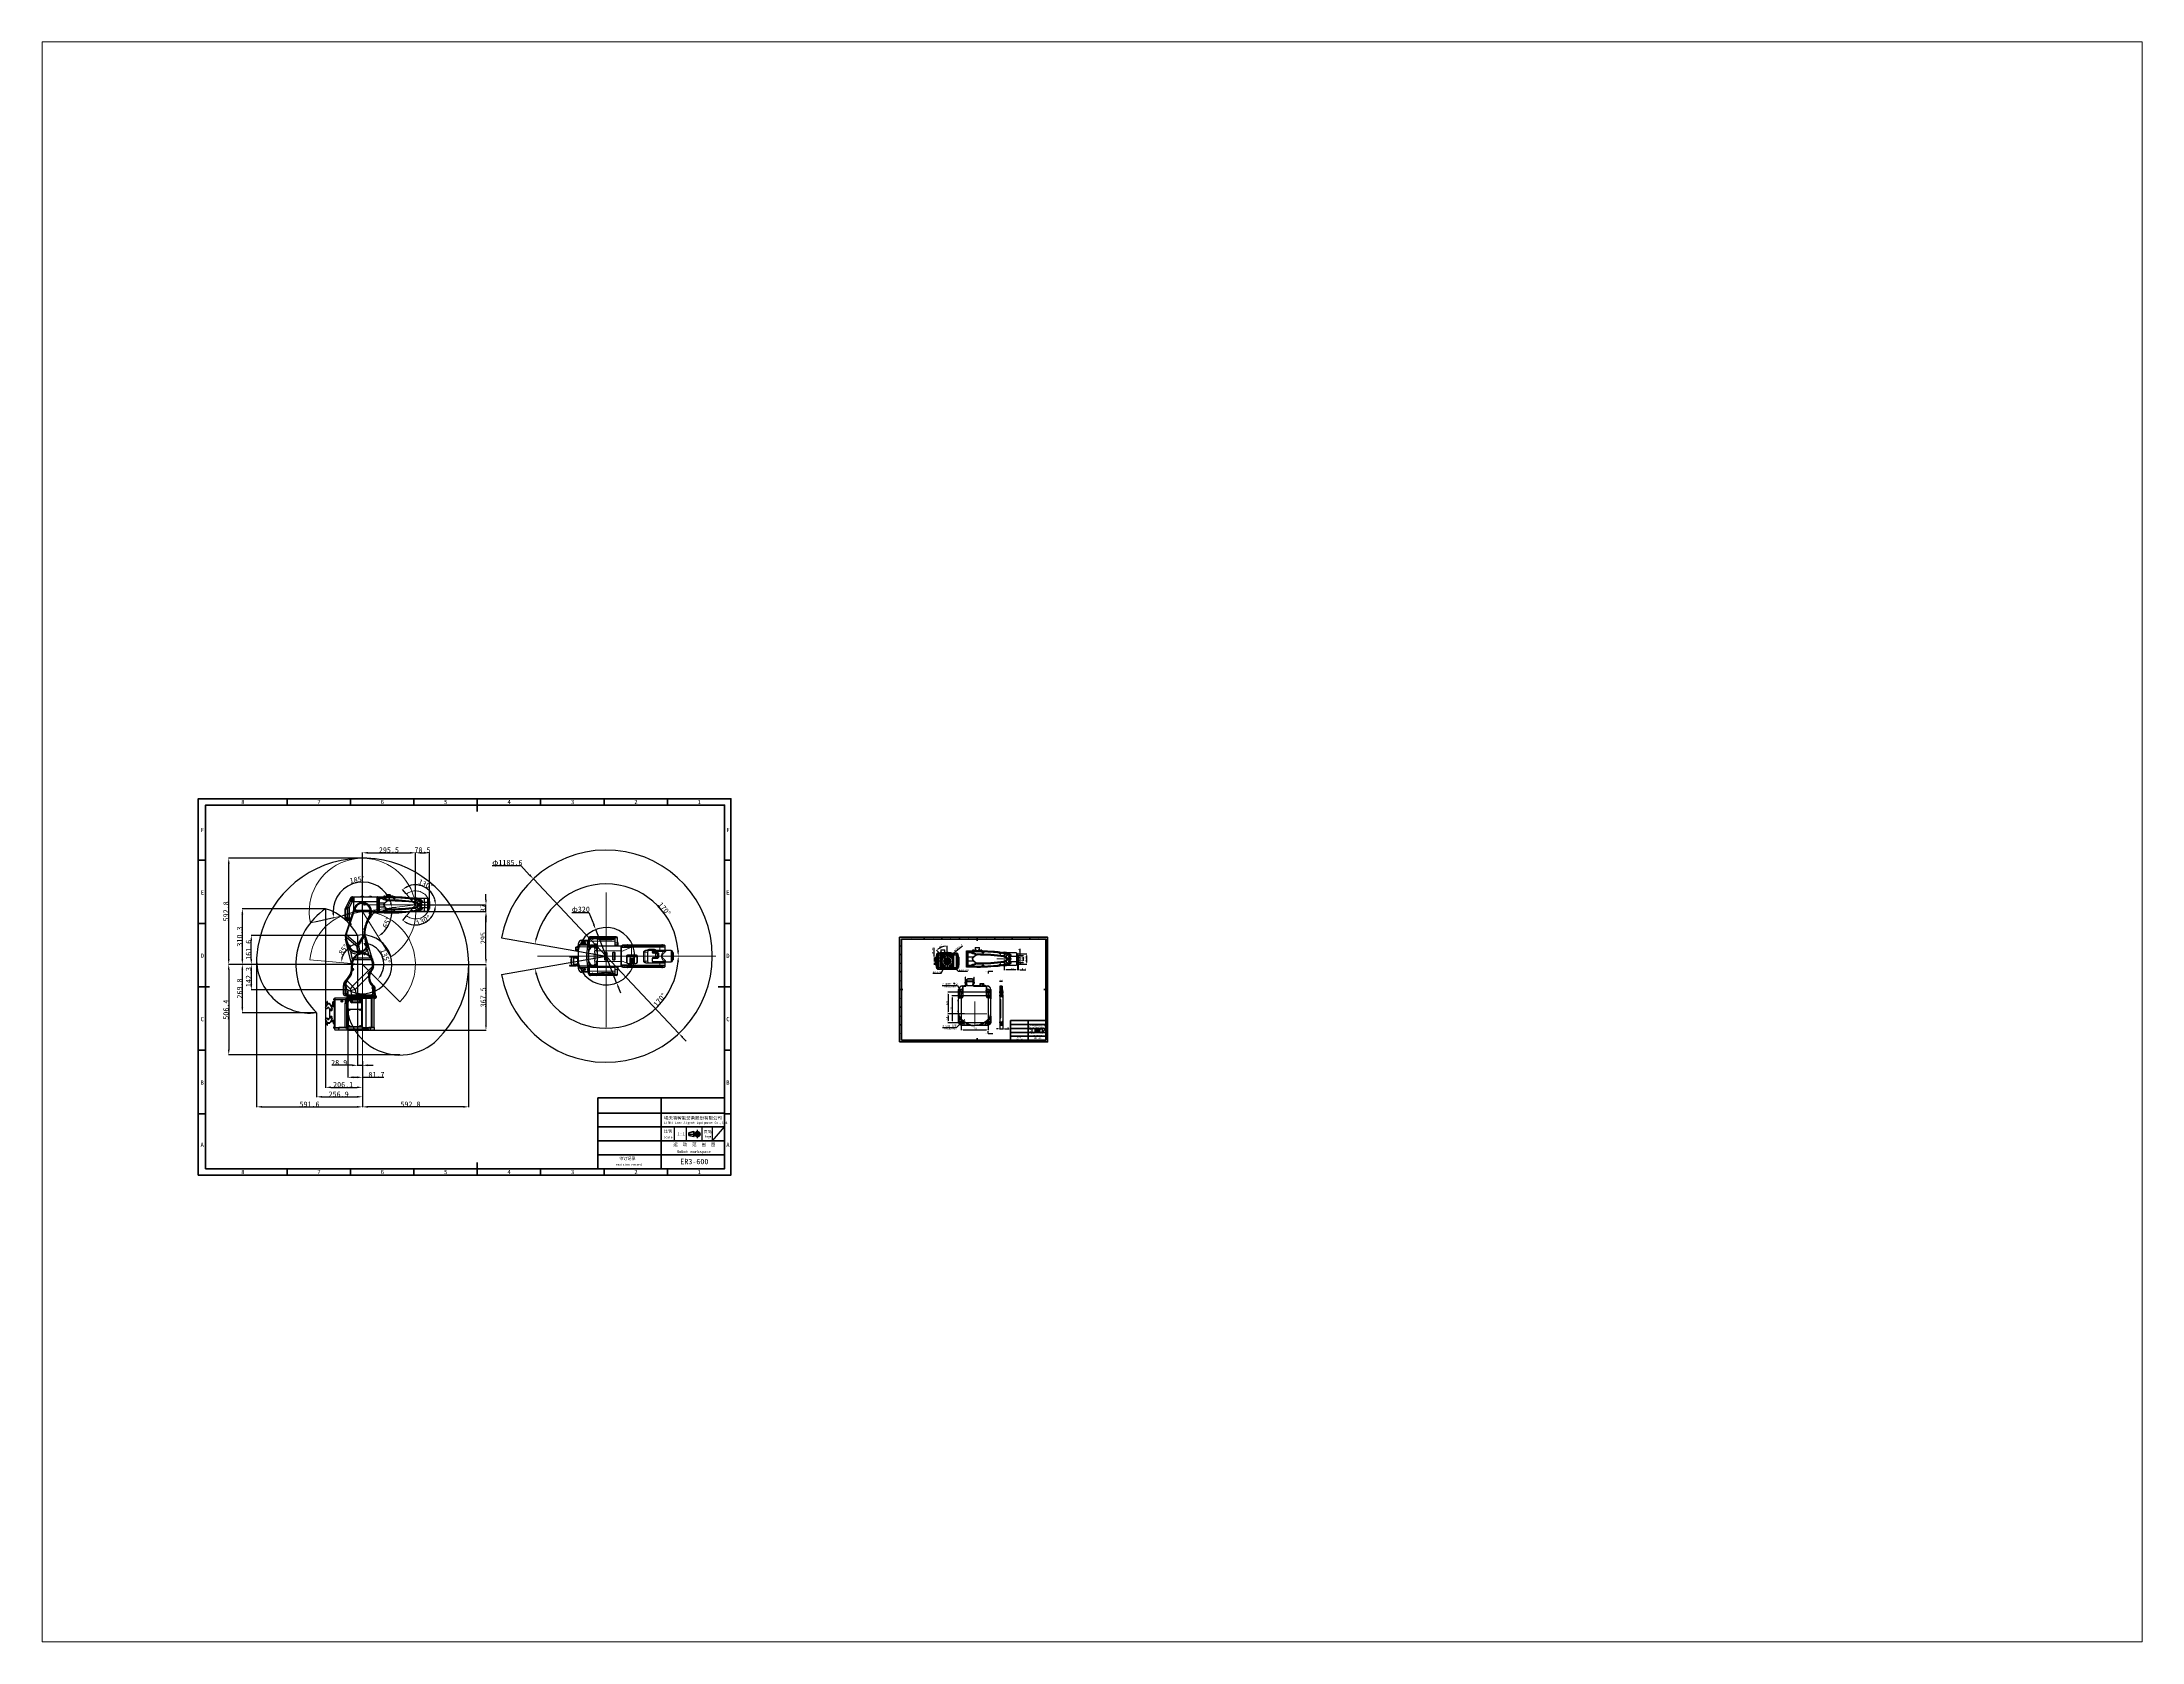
# Paper-space layout '布局1' of a CAD drawing. Header units: inches. Extents: x 1.05 to 9.45, y 0.8 to 7.2.
# The model-space entities are those that its viewports show. They can reach past a viewport. Long polylines and large blocks are cut down to what shows.
import ezdxf

# ---------------------------------------------------------------- set-up
doc = ezdxf.new("R2010")
doc.units = ezdxf.units.IN
doc.header["$MEASUREMENT"] = 0
for name, pattern in [('CENTER2', [28.575, 19.05, -3.175, 3.175, -3.175]), ('CENTERX2', [20.32, 12.7, -2.54, 2.54, -2.54]), ('SLD-双点画线', [12.7, 6.35, -1.27, 1.27, -1.27, 1.27, -1.27]), ('SLD-实线', [0, 0])]:
    doc.linetypes.add(name, pattern=pattern)
doc.layers.add('5', color=7, linetype='Continuous', lineweight=0)
for name, color, linetype in [('7标注层', 4, 'Continuous'), ('C1角度', 7, 'Continuous'), ('C3弧长', 7, 'Continuous'), ('C7线性', 7, 'Continuous'), ('PDF_Geomertry', 7, 'Continuous'), ('PDF_Text', 7, 'Continuous'), ('SLD-0', 7, 'SLD-实线')]:
    doc.layers.add(name, color=color, linetype=linetype)
doc.styles.add('SLDTEXTSTYLE0', font='HYSWLONGFANGSONG.TTF')
doc.styles.get("Standard").update_dxf_attribs({"font": ''})
doc.styles.add('宋体', font='')
doc.styles.get('Standard').set_extended_font_data('SimSun')
doc.styles.get('宋体').set_extended_font_data('SimSun')
doc.dimstyles.new('ISO-25', dxfattribs={"dimtxt": 2.5, "dimasz": 2.5, "dimexe": 1.25, "dimexo": 0.625, "dimtad": 1, "dimtxsty": 'Standard', "dimcen": 2.5, "dimadec": 0, "dimazin": 0, "dimtfac": 1, "dimtmove": 0, "dimatfit": 3, "dimfxl": 1, "dimarcsym": 0})
pattern_1 = [(45, (4272.553, 275.6115), (-4.490117, 4.490117), [])]

# ---------------------------------------------------------------- blocks, each defined once
blk = doc.blocks.new('*D12')
at = {"layer": 'C1角度', "color": 0, "lineweight": -2}
blk.add_arc((1122, 1356), 120, 104.3378, 160.6622, dxfattribs=at)
at = {"layer": 'C1角度', "color": 0}
for points in [[(1093, 1467), (1092, 1477), (1122, 1476)], [(1004, 1397), (1014, 1395), (1003, 1366)]]:
    blk.add_solid(points, dxfattribs=at)
at = {"layer": 'Defpoints', "color": 0}
for p in [(1122, 1651), (1065, 1462), (829, 1382), (1122, 1356), (1122, 1356)]:
    blk.add_point(p, dxfattribs=at)
at = {"layer": 'C1角度', "color": 0, "insert": (985, 1423), "char_height": 2.5, "attachment_point": 1, "rotation": 53.3812}
blk.add_mtext('\\fSimSun|b1|i0|c134|p2;\\H12x;85%%d', dxfattribs=at)
blk = doc.blocks.new('*D13')
at = {"layer": 'C1角度', "color": 0, "lineweight": -2}
blk.add_arc((1122, 1356), 119, 329.4267, 75.5733, dxfattribs=at)
at = {"layer": 'C1角度', "color": 0}
for points in [[(1153, 1477), (1152, 1467), (1122, 1475)], [(1221, 1298), (1229, 1292), (1207, 1272)]]:
    blk.add_solid(points, dxfattribs=at)
at = {"layer": 'Defpoints', "color": 0}
for p in [(1122, 1651), (1207, 1440), (1122, 1356), (1122, 1356), (1331, 1147)]:
    blk.add_point(p, dxfattribs=at)
at = {"layer": 'C1角度', "color": 0, "insert": (1249, 1446), "char_height": 2.5, "attachment_point": 1, "rotation": 291.3333}
blk.add_mtext('\\fSimSun|b1|i0|c134|p2;\\H12x;135%%d', dxfattribs=at)
blk = doc.blocks.new('*D14')
at = {"layer": 'C1角度', "color": 0, "lineweight": -2}
blk.add_arc((1122, 1651), 164, 312.6041, 356.6698, dxfattribs=at)
at = {"layer": 'C1角度', "color": 0}
for points in [[(1292, 1642), (1282, 1641), (1286, 1671)], [(1231, 1534), (1237, 1526), (1210, 1512)]]:
    blk.add_solid(points, dxfattribs=at)
at = {"layer": 'Defpoints', "color": 0}
for p in [(1122, 1651), (1122, 1651), (1418, 1688), (1255, 1554), (1281, 1399)]:
    blk.add_point(p, dxfattribs=at)
at = {"layer": 'C1角度', "color": 0, "insert": (1231, 1568), "char_height": 2.5, "attachment_point": 1, "rotation": 64.6369}
blk.add_mtext('\\fSimSun|b1|i0|c134|p2;\\H12x;65%%d', dxfattribs=at)
blk = doc.blocks.new('*D15')
at = {"layer": 'C7线性', "color": 0, "lineweight": -2}
for p, q in [((1123, 1651), (1813, 1651)), ((1419, 1688), (1813, 1688)), ((1812, 1718), (1812, 1748)), ((1812, 1651), (1812, 1688)), ((1812, 1621), (1812, 1591))]:
    blk.add_line(p, q, dxfattribs=at)
at = {"layer": 'C7线性', "color": 0}
for points in [[(1807, 1718), (1817, 1718), (1812, 1688)], [(1817, 1621), (1807, 1621), (1812, 1651)]]:
    blk.add_solid(points, dxfattribs=at)
at = {"layer": 'Defpoints', "color": 0}
for p in [(1122, 1651), (1418, 1688), (1812, 1688)]:
    blk.add_point(p, dxfattribs=at)
at = {"layer": 'C7线性', "color": 0, "insert": (1781, 1670), "char_height": 2.5, "attachment_point": 2, "rotation": 90}
blk.add_mtext('\\fSimSun|b1|i0|c134|p2;\\H12x;37', dxfattribs=at)
blk = doc.blocks.new('*D16')
at = {"layer": 'C7线性', "color": 0, "lineweight": -2}
for p, q in [((1122, 1652), (1122, 1980)), ((1152, 1979), (1388, 1979)), ((1418, 1689), (1418, 1980))]:
    blk.add_line(p, q, dxfattribs=at)
at = {"layer": 'C7线性', "color": 0}
for points in [[(1152, 1984), (1152, 1974), (1122, 1979)], [(1388, 1974), (1388, 1984), (1418, 1979)]]:
    blk.add_solid(points, dxfattribs=at)
at = {"layer": 'Defpoints', "color": 0}
for p in [(1418, 1979), (1122, 1651), (1418, 1688)]:
    blk.add_point(p, dxfattribs=at)
at = {"layer": 'C7线性', "color": 0, "insert": (1270, 2010), "char_height": 2.5, "attachment_point": 2}
blk.add_mtext('\\fSimSun|b1|i0|c134|p2;\\H12x;295.5', dxfattribs=at)
blk = doc.blocks.new('*D17')
at = {"layer": 'C7线性', "color": 0, "lineweight": -2}
for p, q in [((1123, 1356), (1813, 1356)), ((1812, 1326), (1812, 1018)), ((1043, 988), (1813, 988))]:
    blk.add_line(p, q, dxfattribs=at)
at = {"layer": 'C7线性', "color": 0}
for points in [[(1817, 1326), (1807, 1326), (1812, 1356)], [(1807, 1018), (1817, 1018), (1812, 988)]]:
    blk.add_solid(points, dxfattribs=at)
at = {"layer": 'Defpoints', "color": 0}
for p in [(1122, 1356), (1042, 988), (1812, 988)]:
    blk.add_point(p, dxfattribs=at)
at = {"layer": 'C7线性', "color": 0, "insert": (1781, 1172), "char_height": 2.5, "attachment_point": 2, "rotation": 90}
blk.add_mtext('\\fSimSun|b1|i0|c134|p2;\\H12x;367.5', dxfattribs=at)
blk = doc.blocks.new('*D18')
at = {"layer": 'C7线性', "color": 0, "lineweight": -2}
for p, q in [((1123, 1651), (1813, 1651)), ((1812, 1386), (1812, 1621)), ((1123, 1356), (1813, 1356))]:
    blk.add_line(p, q, dxfattribs=at)
at = {"layer": 'C7线性', "color": 0}
for points in [[(1817, 1621), (1807, 1621), (1812, 1651)], [(1807, 1386), (1817, 1386), (1812, 1356)]]:
    blk.add_solid(points, dxfattribs=at)
at = {"layer": 'Defpoints', "color": 0}
for p in [(1122, 1651), (1812, 1651), (1122, 1356)]:
    blk.add_point(p, dxfattribs=at)
at = {"layer": 'C7线性', "color": 0, "insert": (1781, 1503), "char_height": 2.5, "attachment_point": 2, "rotation": 90}
blk.add_mtext('\\fSimSun|b1|i0|c134|p2;\\H12x;295', dxfattribs=at)
blk = doc.blocks.new('*D19')
at = {"layer": 'C7线性', "color": 0, "lineweight": -2}
for p, q in [((1418, 1689), (1418, 1980)), ((1448, 1979), (1467, 1979)), ((1497, 1709), (1497, 1980))]:
    blk.add_line(p, q, dxfattribs=at)
at = {"layer": 'C7线性', "color": 0}
for points in [[(1448, 1984), (1448, 1974), (1418, 1979)], [(1467, 1974), (1467, 1984), (1497, 1979)]]:
    blk.add_solid(points, dxfattribs=at)
at = {"layer": 'Defpoints', "color": 0}
for p in [(1497, 1979), (1418, 1688), (1497, 1708)]:
    blk.add_point(p, dxfattribs=at)
at = {"layer": 'C7线性', "color": 0, "insert": (1457, 2010), "char_height": 2.5, "attachment_point": 2}
blk.add_mtext('\\fSimSun|b1|i0|c134|p2;\\H12x;78.5', dxfattribs=at)
blk = doc.blocks.new('*D20')
at = {"layer": 'C7线性', "color": 0, "lineweight": -2}
for p, q in [((531, 1381), (531, 558)), ((1122, 815), (1122, 558)), ((561, 560), (1092, 560))]:
    blk.add_line(p, q, dxfattribs=at)
at = {"layer": 'C7线性', "color": 0}
for points in [[(561, 565), (561, 555), (531, 560)], [(1092, 555), (1092, 565), (1122, 560)]]:
    blk.add_solid(points, dxfattribs=at)
at = {"layer": 'Defpoints', "color": 0}
for p in [(531, 1382), (1122, 815), (1122, 560)]:
    blk.add_point(p, dxfattribs=at)
at = {"layer": 'C7线性', "color": 0, "insert": (826, 590), "char_height": 2.5, "attachment_point": 2}
blk.add_mtext('\\fSimSun|b1|i0|c134|p2;\\H12x;591.6', dxfattribs=at)
blk = doc.blocks.new('*D21')
at = {"layer": 'C7线性', "color": 0, "lineweight": -2}
for p, q in [((1715, 1355), (1715, 558)), ((1122, 815), (1122, 558)), ((1685, 560), (1152, 560))]:
    blk.add_line(p, q, dxfattribs=at)
at = {"layer": 'C7线性', "color": 0}
for points in [[(1152, 565), (1152, 555), (1122, 560)], [(1685, 555), (1685, 565), (1715, 560)]]:
    blk.add_solid(points, dxfattribs=at)
at = {"layer": 'Defpoints', "color": 0}
for p in [(1715, 1356), (1122, 815), (1122, 560)]:
    blk.add_point(p, dxfattribs=at)
at = {"layer": 'C7线性', "color": 0, "insert": (1390, 590), "char_height": 2.5, "attachment_point": 2}
blk.add_mtext('\\fSimSun|b1|i0|c134|p2;\\H12x;592.8', dxfattribs=at)
blk = doc.blocks.new('*D22')
at = {"layer": 'C7线性', "color": 0, "lineweight": -2}
for p, q in [((1122, 1949), (374, 1949)), ((375, 1386), (375, 1919)), ((1122, 1356), (374, 1356))]:
    blk.add_line(p, q, dxfattribs=at)
at = {"layer": 'C7线性', "color": 0}
for points in [[(380, 1919), (370, 1919), (375, 1949)], [(370, 1386), (380, 1386), (375, 1356)]]:
    blk.add_solid(points, dxfattribs=at)
at = {"layer": 'Defpoints', "color": 0}
for p in [(375, 1949), (1122, 1949), (1122, 1356)]:
    blk.add_point(p, dxfattribs=at)
at = {"layer": 'C7线性', "color": 0, "insert": (344, 1652), "char_height": 2.5, "attachment_point": 2, "rotation": 90}
blk.add_mtext('\\fSimSun|b1|i0|c134|p2;\\H12x;592.8', dxfattribs=at)
blk = doc.blocks.new('*D23')
at = {"layer": 'C7线性', "color": 0, "lineweight": -2}
for p, q in [((1122, 1356), (374, 1356)), ((375, 1326), (375, 880)), ((1330, 850), (374, 850))]:
    blk.add_line(p, q, dxfattribs=at)
at = {"layer": 'C7线性', "color": 0}
for points in [[(380, 1326), (370, 1326), (375, 1356)], [(370, 880), (380, 880), (375, 850)]]:
    blk.add_solid(points, dxfattribs=at)
at = {"layer": 'Defpoints', "color": 0}
for p in [(1122, 1356), (375, 850), (1331, 850)]:
    blk.add_point(p, dxfattribs=at)
at = {"layer": 'C7线性', "color": 0, "insert": (344, 1103), "char_height": 2.5, "attachment_point": 2, "rotation": 90}
blk.add_mtext('\\fSimSun|b1|i0|c134|p2;\\H12x;506.4', dxfattribs=at)
blk = doc.blocks.new('*D24')
at = {"layer": 'C7线性', "color": 0, "lineweight": -2}
for p, q in [((916, 1666), (450, 1666)), ((451, 1386), (451, 1636)), ((1122, 1356), (450, 1356))]:
    blk.add_line(p, q, dxfattribs=at)
at = {"layer": 'C7线性', "color": 0}
for points in [[(456, 1636), (446, 1636), (451, 1666)], [(446, 1386), (456, 1386), (451, 1356)]]:
    blk.add_solid(points, dxfattribs=at)
at = {"layer": 'Defpoints', "color": 0}
for p in [(451, 1666), (916, 1666), (1122, 1356)]:
    blk.add_point(p, dxfattribs=at)
at = {"layer": 'C7线性', "color": 0, "insert": (420, 1511), "char_height": 2.5, "attachment_point": 2, "rotation": 90}
blk.add_mtext('\\fSimSun|b1|i0|c134|p2;\\H12x;310.3', dxfattribs=at)
blk = doc.blocks.new('*D25')
at = {"layer": 'C7线性', "color": 0, "lineweight": -2}
for p, q in [((916, 1666), (916, 667)), ((1122, 815), (1122, 667)), ((946, 669), (1092, 669))]:
    blk.add_line(p, q, dxfattribs=at)
at = {"layer": 'C7线性', "color": 0}
for points in [[(946, 674), (946, 664), (916, 669)], [(1092, 664), (1092, 674), (1122, 669)]]:
    blk.add_solid(points, dxfattribs=at)
at = {"layer": 'Defpoints', "color": 0}
for p in [(916, 1666), (1122, 815), (1122, 669)]:
    blk.add_point(p, dxfattribs=at)
at = {"layer": 'C7线性', "color": 0, "insert": (1014, 699), "char_height": 2.5, "attachment_point": 2}
blk.add_mtext('\\fSimSun|b1|i0|c134|p2;\\H12x;206.1', dxfattribs=at)
blk = doc.blocks.new('*D26')
at = {"layer": 'C7线性', "color": 0, "lineweight": -2}
for p, q in [((1093, 1518), (500, 1518)), ((501, 1386), (501, 1488)), ((1122, 1356), (500, 1356))]:
    blk.add_line(p, q, dxfattribs=at)
at = {"layer": 'C7线性', "color": 0}
for points in [[(506, 1488), (496, 1488), (501, 1518)], [(496, 1386), (506, 1386), (501, 1356)]]:
    blk.add_solid(points, dxfattribs=at)
at = {"layer": 'Defpoints', "color": 0}
for p in [(501, 1518), (1094, 1518), (1122, 1356)]:
    blk.add_point(p, dxfattribs=at)
at = {"layer": 'C7线性', "color": 0, "insert": (470, 1437), "char_height": 2.5, "attachment_point": 2, "rotation": 90}
blk.add_mtext('\\fSimSun|b1|i0|c134|p2;\\H12x;161.6', dxfattribs=at)
blk = doc.blocks.new('*D27')
at = {"layer": 'C7线性', "color": 0, "lineweight": -2}
for p, q in [((1122, 1356), (500, 1356)), ((501, 1326), (501, 1244)), ((1040, 1214), (500, 1214))]:
    blk.add_line(p, q, dxfattribs=at)
at = {"layer": 'C7线性', "color": 0}
for points in [[(506, 1326), (496, 1326), (501, 1356)], [(496, 1244), (506, 1244), (501, 1214)]]:
    blk.add_solid(points, dxfattribs=at)
at = {"layer": 'Defpoints', "color": 0}
for p in [(1122, 1356), (501, 1214), (1041, 1214)]:
    blk.add_point(p, dxfattribs=at)
at = {"layer": 'C7线性', "color": 0, "insert": (470, 1285), "char_height": 2.5, "attachment_point": 2, "rotation": 90}
blk.add_mtext('\\fSimSun|b1|i0|c134|p2;\\H12x;142.3', dxfattribs=at)
blk = doc.blocks.new('*D28')
at = {"layer": 'C7线性', "color": 0, "lineweight": -2}
for p, q in [((1094, 1517), (1094, 790)), ((1064, 792), (951, 792)), ((1094, 792), (1122, 792)), ((1122, 815), (1122, 790)), ((1152, 792), (1182, 792))]:
    blk.add_line(p, q, dxfattribs=at)
at = {"layer": 'C7线性', "color": 0}
for points in [[(1064, 787), (1064, 797), (1094, 792)], [(1152, 797), (1152, 787), (1122, 792)]]:
    blk.add_solid(points, dxfattribs=at)
at = {"layer": 'Defpoints', "color": 0}
for p in [(1094, 1518), (1122, 815), (1122, 792)]:
    blk.add_point(p, dxfattribs=at)
at = {"layer": 'C7线性', "color": 0, "insert": (992, 822), "char_height": 2.5, "attachment_point": 2}
blk.add_mtext('\\fSimSun|b1|i0|c134|p2;\\H12x;28.9', dxfattribs=at)
blk = doc.blocks.new('*D29')
at = {"layer": 'C7线性', "color": 0, "lineweight": -2}
for p, q in [((1041, 1213), (1041, 724)), ((1071, 725), (1092, 725)), ((1122, 815), (1122, 724)), ((1122, 725), (1241, 725))]:
    blk.add_line(p, q, dxfattribs=at)
at = {"layer": 'C7线性', "color": 0}
for points in [[(1071, 730), (1071, 720), (1041, 725)], [(1092, 720), (1092, 730), (1122, 725)]]:
    blk.add_solid(points, dxfattribs=at)
at = {"layer": 'Defpoints', "color": 0}
for p in [(1041, 1214), (1122, 815), (1122, 725)]:
    blk.add_point(p, dxfattribs=at)
at = {"layer": 'C7线性', "color": 0, "insert": (1200, 755), "char_height": 2.5, "attachment_point": 2}
blk.add_mtext('\\fSimSun|b1|i0|c134|p2;\\H12x;81.7', dxfattribs=at)
blk = doc.blocks.new('*D30')
at = {"layer": 'C1角度', "color": 0, "lineweight": -2}
blk.add_line((1367, 1749), (1345, 1775), dxfattribs=at)
blk.add_arc((1418, 1688), 112, 15.3321, 114.6679, dxfattribs=at)
at = {"layer": 'C1角度', "color": 0}
for points in [[(1368, 1794), (1374, 1786), (1346, 1774)], [(1521, 1717), (1531, 1718), (1530, 1688)]]:
    blk.add_solid(points, dxfattribs=at)
at = {"layer": 'Defpoints', "color": 0}
for p in [(1500, 1765), (1368, 1748), (1418, 1688), (1418, 1688), (1576, 1688)]:
    blk.add_point(p, dxfattribs=at)
at = {"layer": 'C1角度', "color": 0, "insert": (1443, 1834), "char_height": 2.5, "attachment_point": 1, "rotation": 335.4508}
blk.add_mtext('\\fSimSun|b1|i0|c134|p2;\\H12x;130%%D', dxfattribs=at)
blk = doc.blocks.new('*D31')
at = {"layer": 'C1角度', "color": 0, "lineweight": -2}
blk.add_line((1367, 1627), (1345, 1601), dxfattribs=at)
blk.add_arc((1418, 1688), 112, 245.3603, 344.6397, dxfattribs=at)
at = {"layer": 'C1角度', "color": 0}
for points in [[(1531, 1658), (1521, 1659), (1530, 1688)], [(1374, 1590), (1369, 1582), (1346, 1602)]]:
    blk.add_solid(points, dxfattribs=at)
at = {"layer": 'Defpoints', "color": 0}
for p in [(1418, 1688), (1418, 1688), (1576, 1688), (1368, 1628), (1500, 1611)]:
    blk.add_point(p, dxfattribs=at)
at = {"layer": 'C1角度', "color": 0, "insert": (1417, 1598), "char_height": 2.5, "attachment_point": 1, "rotation": 24.1045}
blk.add_mtext('\\fSimSun|b1|i0|c134|p2;\\H12x;130%%D', dxfattribs=at)
blk = doc.blocks.new('*D32')
at = {"layer": 'C7线性', "color": 0, "lineweight": -2}
for p, q in [((1122, 1356), (450, 1356)), ((451, 1116), (451, 1326)), ((865, 1086), (450, 1086))]:
    blk.add_line(p, q, dxfattribs=at)
at = {"layer": 'C7线性', "color": 0}
for points in [[(456, 1326), (446, 1326), (451, 1356)], [(446, 1116), (456, 1116), (451, 1086)]]:
    blk.add_solid(points, dxfattribs=at)
at = {"layer": 'Defpoints', "color": 0}
for p in [(451, 1356), (1122, 1356), (866, 1086)]:
    blk.add_point(p, dxfattribs=at)
at = {"layer": 'C7线性', "color": 0, "insert": (420, 1221), "char_height": 2.5, "attachment_point": 2, "rotation": 90}
blk.add_mtext('\\fSimSun|b1|i0|c134|p2;\\H12x;269.8', dxfattribs=at)
blk = doc.blocks.new('*D33')
at = {"layer": 'C7线性', "color": 0, "lineweight": -2}
for p, q in [((866, 1086), (866, 615)), ((1122, 815), (1122, 615)), ((896, 616), (1092, 616))]:
    blk.add_line(p, q, dxfattribs=at)
at = {"layer": 'C7线性', "color": 0}
for points in [[(896, 621), (896, 611), (866, 616)], [(1092, 611), (1092, 621), (1122, 616)]]:
    blk.add_solid(points, dxfattribs=at)
at = {"layer": 'Defpoints', "color": 0}
for p in [(866, 1086), (1122, 815), (1122, 616)]:
    blk.add_point(p, dxfattribs=at)
at = {"layer": 'C7线性', "color": 0, "insert": (989, 646), "char_height": 2.5, "attachment_point": 2}
blk.add_mtext('\\fSimSun|b1|i0|c134|p2;\\H12x;256.9', dxfattribs=at)
blk = doc.blocks.new('*D34')
at = {"layer": '7标注层', "color": 0, "lineweight": -2}
for p, q in [((1308, 1674), (1285, 1671)), ((856, 1594), (962, 1617))]:
    blk.add_line(p, q, dxfattribs=at)
blk.add_arc((1123, 1651), 165, 17.6155, 181.6725, dxfattribs=at)
at = {"layer": '7标注层', "color": 0}
for points in [[(953, 1645), (963, 1647), (961, 1616)], [(1275, 1700), (1285, 1702), (1286, 1671)]]:
    blk.add_solid(points, dxfattribs=at)
at = {"layer": 'Defpoints', "color": 0}
for p in [(1122, 1816), (1123, 1651), (1308, 1674), (856, 1594)]:
    blk.add_point(p, dxfattribs=at)
at = {"layer": '7标注层', "color": 0, "insert": (1092, 1829), "char_height": 2.5, "attachment_point": 5, "rotation": 9.644}
blk.add_mtext('{\\fSimSun|b1|i0|c134|p2;\\H12x;185%%d}', dxfattribs=at)
blk = doc.blocks.new('*D35')
at = {"color": 0, "lineweight": -2}
for p, q in [((1847, 1908), (2007, 1908)), ((2007, 1908), (2056, 1855)), ((2890, 970), (2077, 1833)), ((2910, 948), (2931, 926))]:
    blk.add_line(p, q, dxfattribs=at)
at = {"color": 0}
for points in [[(2052, 1852), (2060, 1859), (2077, 1833)], [(2914, 952), (2907, 945), (2890, 970)]]:
    blk.add_solid(points, dxfattribs=at)
at = {"layer": 'Defpoints', "color": 0}
for p in [(2077, 1833), (2890, 970)]:
    blk.add_point(p, dxfattribs=at)
at = {"color": 0, "insert": (1847, 1940), "char_height": 40, "attachment_point": 1}
blk.add_mtext('\\fSimSun|b1|i0|c134|p34;\\H0.75x;φ1185.6', dxfattribs=at)
blk = doc.blocks.new('*D36')
at = {"color": 0, "lineweight": -2}
blk.add_arc((2483, 1402), 403, 194.2669, 355.7331, dxfattribs=at)
at = {"color": 0}
for points in [[(2098, 1303), (2088, 1301), (2086, 1332)], [(2890, 1371), (2880, 1372), (2886, 1402)]]:
    blk.add_solid(points, dxfattribs=at)
at = {"layer": 'Defpoints', "color": 0}
for p in [(1899, 1299), (2483, 1402), (2483, 1402), (3095, 1402), (2324, 1032)]:
    blk.add_point(p, dxfattribs=at)
at = {"color": 0, "insert": (2744, 1135), "char_height": 40, "attachment_point": 1, "rotation": 50.1394}
blk.add_mtext('\\fSimSun|b1|i0|c134|p2;\\H0.75x;170%%d', dxfattribs=at)
blk = doc.blocks.new('*D37')
at = {"color": 0, "lineweight": -2}
for p, q in [((2291, 1646), (2387, 1646)), ((2387, 1646), (2414, 1578)), ((2542, 1253), (2425, 1550)), ((2553, 1225), (2564, 1197))]:
    blk.add_line(p, q, dxfattribs=at)
at = {"color": 0}
for points in [[(2409, 1577), (2418, 1580), (2425, 1550)], [(2558, 1227), (2548, 1223), (2542, 1253)]]:
    blk.add_solid(points, dxfattribs=at)
at = {"layer": 'Defpoints', "color": 0}
for p in [(2425, 1550), (2542, 1253)]:
    blk.add_point(p, dxfattribs=at)
at = {"color": 0, "insert": (2291, 1679), "char_height": 40, "attachment_point": 1}
blk.add_mtext('\\fSimSun|b1|i0|c134|p34;\\H0.75x;φ320', dxfattribs=at)
blk = doc.blocks.new('*D38')
at = {"color": 0, "lineweight": -2}
blk.add_arc((2483, 1402), 403, 4.2641, 165.7359, dxfattribs=at)
at = {"color": 0}
for points in [[(2088, 1502), (2097, 1500), (2086, 1472)], [(2880, 1431), (2890, 1432), (2886, 1402)]]:
    blk.add_solid(points, dxfattribs=at)
at = {"layer": 'Defpoints', "color": 0}
for p in [(2324, 1772), (1899, 1505), (2100, 1402), (2483, 1402), (2989, 1402)]:
    blk.add_point(p, dxfattribs=at)
at = {"color": 0, "insert": (2794, 1708), "char_height": 40, "attachment_point": 1, "rotation": 309.6602}
blk.add_mtext('\\fSimSun|b1|i0|c134|p2;\\H0.75x;170%%d', dxfattribs=at)
blk = doc.blocks.new('SW_CENTERMARKSYMBOL_2')
at = {"layer": '5', "color": 0}
for p, q in [((0, 1), (0, 71.2)), ((-1, 0), (-76.6, 0)), ((0, 0), (-0.5, 0)), ((0, 0), (0, 0.5)), ((0, 0), (0, -0.5)), ((0, 0), (0.5, 0)), ((1, 0), (101.2, 0)), ((0, -1), (0, -79.2))]:
    blk.add_line(p, q, dxfattribs=at)
blk = doc.blocks.new('*D56')
at = {"color": 0, "lineweight": -2}
for p, q in [((4781, 1415), (4834, 1415)), ((4781, 1357), (4834, 1357)), ((4832, 1405), (4832, 1367))]:
    blk.add_line(p, q, dxfattribs=at)
at = {"color": 0}
for points in [[(4833, 1405), (4830, 1405), (4832, 1415)], [(4830, 1367), (4833, 1367), (4832, 1357)]]:
    blk.add_solid(points, dxfattribs=at)
at = {"layer": 'Defpoints', "color": 0}
for p in [(4781, 1415), (4781, 1357), (4832, 1357)]:
    blk.add_point(p, dxfattribs=at)
at = {"color": 0, "insert": (4820, 1386), "char_height": 40, "attachment_point": 2, "rotation": 90}
blk.add_mtext('{\\fSimSun|b1|i0|c134|p34;\\H0.25x;φ58}', dxfattribs=at)
blk = doc.blocks.new('*D57')
at = {"color": 0, "lineweight": -2}
for p, q in [((4785, 1406), (4814, 1406)), ((4785, 1366), (4814, 1366)), ((4812, 1396), (4812, 1376))]:
    blk.add_line(p, q, dxfattribs=at)
at = {"color": 0}
for points in [[(4813, 1396), (4810, 1396), (4812, 1406)], [(4810, 1376), (4813, 1376), (4812, 1366)]]:
    blk.add_solid(points, dxfattribs=at)
at = {"layer": 'Defpoints', "color": 0}
for p in [(4785, 1406), (4785, 1366), (4812, 1366)]:
    blk.add_point(p, dxfattribs=at)
at = {"color": 0, "insert": (4800, 1386), "char_height": 40, "attachment_point": 2, "rotation": 90}
blk.add_mtext('{\\fSimSun|b1|i0|c134|p34;\\H0.25x;φ40}', dxfattribs=at)
blk = doc.blocks.new('*D58')
at = {"color": 0, "lineweight": -2}
for p, q in [((4707, 1345), (4707, 1323)), ((4771, 1325), (4717, 1325)), ((4781, 1357), (4781, 1323))]:
    blk.add_line(p, q, dxfattribs=at)
at = {"color": 0}
for points in [[(4717, 1327), (4717, 1323), (4707, 1325)], [(4771, 1323), (4771, 1327), (4781, 1325)]]:
    blk.add_solid(points, dxfattribs=at)
at = {"layer": 'Defpoints', "color": 0}
for p in [(4707, 1345), (4707, 1325), (4781, 1357)]:
    blk.add_point(p, dxfattribs=at)
at = {"color": 0, "insert": (4751, 1336), "char_height": 40, "attachment_point": 2}
blk.add_mtext('{\\fSimSun|b1|i0|c134|p2;\\H0.25x;74}', dxfattribs=at)
blk = doc.blocks.new('*D59')
at = {"color": 0, "lineweight": -2}
for p, q in [((4771, 1325), (4761, 1325)), ((4781, 1352), (4781, 1323)), ((4785, 1325), (4781, 1325)), ((4785, 1361), (4785, 1323)), ((4795, 1325), (4828, 1325))]:
    blk.add_line(p, q, dxfattribs=at)
at = {"color": 0}
for points in [[(4771, 1323), (4771, 1327), (4781, 1325)], [(4795, 1327), (4795, 1323), (4785, 1325)]]:
    blk.add_solid(points, dxfattribs=at)
at = {"layer": 'Defpoints', "color": 0}
for p in [(4781, 1352), (4781, 1325), (4785, 1361)]:
    blk.add_point(p, dxfattribs=at)
at = {"color": 0, "insert": (4817, 1336), "char_height": 40, "attachment_point": 2}
blk.add_mtext('{\\fSimSun|b1|i0|c134|p2;\\H0.25x;4.5}', dxfattribs=at)
blk = doc.blocks.new('SW_CENTERMARKSYMBOL_11')
at = {"layer": '5', "color": 0}
for p, q in [((-1, 0), (-8.1, 0)), ((0, 0), (-0.5, 0)), ((0, 1), (0, 8.1)), ((0, 0), (0, 0.5)), ((0, 0), (0, -0.5)), ((0, 0), (0.5, 0)), ((1, 0), (8.1, 0)), ((0, -1), (0, -8.1))]:
    blk.add_line(p, q, dxfattribs=at)
blk = doc.blocks.new('*D60')
at = {"color": 0, "lineweight": -2}
for p, q in [((4308, 1306), (4355, 1306)), ((4355, 1306), (4378, 1351)), ((4396, 1388), (4382, 1360)), ((4401, 1397), (4405, 1406))]:
    blk.add_line(p, q, dxfattribs=at)
at = {"color": 0}
for points in [[(4379, 1350), (4376, 1352), (4382, 1360)], [(4399, 1398), (4402, 1396), (4396, 1388)]]:
    blk.add_solid(points, dxfattribs=at)
at = {"layer": 'Defpoints', "color": 0}
for p in [(4382, 1360), (4396, 1388)]:
    blk.add_point(p, dxfattribs=at)
at = {"color": 0, "insert": (4308, 1318), "char_height": 40, "attachment_point": 1}
blk.add_mtext('\\fSimSun|b1|i0|c134|p34;\\H0.25x;φ31.50', dxfattribs=at)
blk = doc.blocks.new('*D61')
at = {"color": 0, "lineweight": -2}
for p, q in [((4378, 1385), (4328, 1435)), ((4389, 1406), (4389, 1460))]:
    blk.add_line(p, q, dxfattribs=at)
blk.add_arc((4389, 1374), 84.4, 96.7939, 128.2061, dxfattribs=at)
at = {"color": 0}
for points in [[(4336, 1442), (4338, 1439), (4329, 1434)], [(4379, 1456), (4379, 1459), (4389, 1458)]]:
    blk.add_solid(points, dxfattribs=at)
at = {"layer": 'Defpoints', "color": 0}
for p in [(4367, 1456), (4378, 1385), (4389, 1406), (4389, 1374), (4389, 1343)]:
    blk.add_point(p, dxfattribs=at)
at = {"color": 0, "insert": (4340, 1457), "char_height": 40, "attachment_point": 1, "rotation": 25.1056}
blk.add_mtext('{\\fSimSun|b1|i0|c134|p2;\\H0.25x;45%%d}', dxfattribs=at)
blk = doc.blocks.new('*D62')
at = {"color": 0, "lineweight": -2}
for p, q in [((4473, 1458), (4399, 1398)), ((4379, 1382), (4372, 1376)), ((4387, 1388), (4391, 1391))]:
    blk.add_line(p, q, dxfattribs=at)
at = {"color": 0}
for points in [[(4381, 1381), (4378, 1383), (4387, 1388)], [(4398, 1399), (4400, 1396), (4391, 1391)]]:
    blk.add_solid(points, dxfattribs=at)
at = {"layer": 'Defpoints', "color": 0}
for p in [(4387, 1388), (4391, 1391)]:
    blk.add_point(p, dxfattribs=at)
at = {"color": 0, "insert": (4423, 1433), "char_height": 40, "attachment_point": 1, "rotation": 39.3046}
blk.add_mtext('{\\fSimSun|b1|i0|c134|p34;\\H0.25x;φ5H7×7}', dxfattribs=at)
blk = doc.blocks.new('*D63')
at = {"color": 0, "lineweight": -2}
for p, q in [((4392, 1371), (4384, 1377)), ((4399, 1364), (4402, 1361)), ((4451, 1316), (4410, 1354)), ((4501, 1316), (4451, 1316))]:
    blk.add_line(p, q, dxfattribs=at)
at = {"color": 0}
for points in [[(4391, 1369), (4393, 1372), (4399, 1364)], [(4411, 1355), (4409, 1353), (4402, 1361)]]:
    blk.add_solid(points, dxfattribs=at)
at = {"layer": 'Defpoints', "color": 0}
for p in [(4399, 1364), (4402, 1361)]:
    blk.add_point(p, dxfattribs=at)
at = {"color": 0, "insert": (4453, 1328), "char_height": 40, "attachment_point": 1}
blk.add_mtext('{\\fSimSun|b1|i0|c134|p2;\\H0.25x;4-M5\\fSimSun|b0|i0|c134|p0;×\\fSimSun|b1|i0|c134|p2;8}', dxfattribs=at)
blk = doc.blocks.new('SW_CENTERMARKSYMBOL_12')
at = {"layer": '5', "color": 0}
for p, q in [((-1, 0), (-6.3, 0)), ((0, 0), (-0.5, 0)), ((0, 1), (0, 6.3)), ((0, 0), (0, 0.5)), ((0, 0), (0, -0.5)), ((0, 0), (0.5, 0)), ((1, 0), (6.3, 0)), ((0, -1), (0, -6.3))]:
    blk.add_line(p, q, dxfattribs=at)
blk = doc.blocks.new('*D64')
at = {"color": 0, "lineweight": -2}
for p, q in [((4315, 1400), (4315, 1448)), ((4389, 1390), (4313, 1390)), ((4389, 1374), (4313, 1374)), ((4315, 1390), (4315, 1374)), ((4315, 1364), (4315, 1354))]:
    blk.add_line(p, q, dxfattribs=at)
at = {"color": 0}
for points in [[(4314, 1400), (4317, 1400), (4315, 1390)], [(4317, 1364), (4314, 1364), (4315, 1374)]]:
    blk.add_solid(points, dxfattribs=at)
at = {"layer": 'Defpoints', "color": 0}
for p in [(4315, 1374), (4389, 1390), (4389, 1374)]:
    blk.add_point(p, dxfattribs=at)
at = {"color": 0, "insert": (4309, 1430), "char_height": 40, "attachment_point": 5, "rotation": 90}
blk.add_mtext('{\\fSimSun|b1|i0|c134|p2;\\H0.25x;15.75}', dxfattribs=at)
blk = doc.blocks.new('*D65')
at = {"layer": 'Defpoints', "color": 0}
for p in [(4784, 1396), (4784, 1376), (4796, 1396)]:
    blk.add_point(p, dxfattribs=at)
at = {"layer": 'PDF_Text', "color": 0, "lineweight": -2}
for p, q in [((4796, 1406), (4796, 1442)), ((4784, 1396), (4798, 1396)), ((4784, 1376), (4798, 1376)), ((4796, 1376), (4796, 1396)), ((4796, 1366), (4796, 1356))]:
    blk.add_line(p, q, dxfattribs=at)
at = {"layer": 'PDF_Text', "color": 0}
for points in [[(4795, 1406), (4798, 1406), (4796, 1396)], [(4798, 1366), (4795, 1366), (4796, 1376)]]:
    blk.add_solid(points, dxfattribs=at)
at = {"layer": 'PDF_Text', "color": 0, "insert": (4791, 1429), "char_height": 2.5, "attachment_point": 5, "rotation": 90}
blk.add_mtext('{\\H4x;φ20}', dxfattribs=at)
blk = doc.blocks.new('*D66')
at = {"color": 0, "lineweight": -2}
for p, q in [((4467, 1194), (4467, 988)), ((4617, 1194), (4617, 988)), ((4477, 990), (4607, 990))]:
    blk.add_line(p, q, dxfattribs=at)
at = {"color": 0}
for points in [[(4477, 992), (4477, 988), (4467, 990)], [(4607, 988), (4607, 992), (4617, 990)]]:
    blk.add_solid(points, dxfattribs=at)
at = {"layer": 'Defpoints', "color": 0}
for p in [(4467, 1194), (4617, 1194), (4617, 990)]:
    blk.add_point(p, dxfattribs=at)
at = {"color": 0, "insert": (4542, 1002), "char_height": 40, "attachment_point": 2}
blk.add_mtext('{\\fSimSun|b1|i0|c134|p2;\\H0.25x;150}', dxfattribs=at)
blk = doc.blocks.new('*D67')
at = {"color": 0, "lineweight": -2}
for p, q in [((4609, 1180), (4415, 1180)), ((4417, 1170), (4417, 1040)), ((4609, 1030), (4415, 1030))]:
    blk.add_line(p, q, dxfattribs=at)
at = {"color": 0}
for points in [[(4418, 1170), (4415, 1170), (4417, 1180)], [(4415, 1040), (4418, 1040), (4417, 1030)]]:
    blk.add_solid(points, dxfattribs=at)
at = {"layer": 'Defpoints', "color": 0}
for p in [(4609, 1180), (4417, 1030), (4609, 1030)]:
    blk.add_point(p, dxfattribs=at)
at = {"color": 0, "insert": (4405, 1105), "char_height": 40, "attachment_point": 2, "rotation": 90}
blk.add_mtext('{\\fSimSun|b1|i0|c134|p2;\\H0.25x;150}', dxfattribs=at)
blk = doc.blocks.new('*D68')
at = {"color": 0, "lineweight": -2}
for p, q in [((4611, 1200), (4391, 1200)), ((4393, 1190), (4393, 1090)), ((4485, 1080), (4391, 1080))]:
    blk.add_line(p, q, dxfattribs=at)
at = {"color": 0}
for points in [[(4394, 1190), (4391, 1190), (4393, 1200)], [(4391, 1090), (4394, 1090), (4393, 1080)]]:
    blk.add_solid(points, dxfattribs=at)
at = {"layer": 'Defpoints', "color": 0}
for p in [(4611, 1200), (4393, 1080), (4485, 1080)]:
    blk.add_point(p, dxfattribs=at)
at = {"color": 0, "insert": (4381, 1140), "char_height": 40, "attachment_point": 2, "rotation": 90}
blk.add_mtext('{\\fSimSun|b1|i0|c134|p2;\\H0.25x;120}', dxfattribs=at)
blk = doc.blocks.new('*D69')
at = {"color": 0, "lineweight": -2}
for p, q in [((4361, 1238), (4445, 1238)), ((4445, 1238), (4460, 1212)), ((4469, 1197), (4465, 1204)), ((4474, 1188), (4479, 1180))]:
    blk.add_line(p, q, dxfattribs=at)
at = {"color": 0}
for points in [[(4459, 1212), (4462, 1213), (4465, 1204)], [(4476, 1189), (4473, 1187), (4469, 1197)]]:
    blk.add_solid(points, dxfattribs=at)
at = {"layer": 'Defpoints', "color": 0}
for p in [(4465, 1204), (4469, 1197)]:
    blk.add_point(p, dxfattribs=at)
at = {"color": 0, "insert": (4361, 1252), "char_height": 40, "attachment_point": 1}
blk.add_mtext('{\\fSimSun|b1|i0|c134|p2;\\H0.25x;2-φ8H7 贯穿}', dxfattribs=at)
blk = doc.blocks.new('*D70')
at = {"color": 0, "lineweight": -2}
for p, q in [((4362, 1004), (4440, 1004)), ((4440, 1004), (4456, 1019)), ((4471, 1034), (4463, 1026)), ((4478, 1041), (4486, 1048))]:
    blk.add_line(p, q, dxfattribs=at)
at = {"color": 0}
for points in [[(4457, 1018), (4455, 1021), (4463, 1026)], [(4477, 1042), (4480, 1040), (4471, 1034)]]:
    blk.add_solid(points, dxfattribs=at)
at = {"layer": 'Defpoints', "color": 0}
for p in [(4463, 1026), (4471, 1034)]:
    blk.add_point(p, dxfattribs=at)
at = {"color": 0, "insert": (4362, 1018), "char_height": 40, "attachment_point": 1}
blk.add_mtext('{\\fSimSun|b1|i0|c134|p2;\\H0.25x;4-φ11 贯穿}', dxfattribs=at)
blk = doc.blocks.new('SW_CENTERMARKSYMBOL_3')
at = {"layer": '5', "color": 0}
for p, q in [((-2.5, 0), (-28.75, 0)), ((0, 0), (-1.25, 0)), ((0, 2.5), (0, 28.75)), ((0, 0), (0, 1.25)), ((0, 0), (0, -1.25)), ((0, 0), (1.25, 0)), ((2.5, 0), (28.75, 0)), ((0, -2.5), (0, -28.75))]:
    blk.add_line(p, q, dxfattribs=at)
blk = doc.blocks.new('SW_CENTERMARKSYMBOL_4')
at = {"layer": '5', "color": 0}
for p, q in [((-2.5, 0), (-4, 0)), ((0, 0), (-1.25, 0)), ((0, 2.5), (0, 4)), ((0, 0), (0, 1.25)), ((0, 0), (0, -1.25)), ((0, 0), (1.25, 0)), ((2.5, 0), (4, 0)), ((0, -2.5), (0, -4))]:
    blk.add_line(p, q, dxfattribs=at)
blk = doc.blocks.new('SW_CENTERMARKSYMBOL_5')
at = {"layer": '5', "color": 0}
for p, q in [((-2.5, 0), (-4, 0)), ((0, 0), (-1.25, 0)), ((0, 2.5), (0, 4)), ((0, 0), (0, 1.25)), ((0, 0), (0, -1.25)), ((0, 0), (1.25, 0)), ((2.5, 0), (4, 0)), ((0, -2.5), (0, -4))]:
    blk.add_line(p, q, dxfattribs=at)
blk = doc.blocks.new('SW_CENTERMARKSYMBOL_6')
at = {"layer": '5', "color": 0}
for p, q in [((-2.5, 0), (-3.25, 0)), ((0, 0), (-1.25, 0)), ((0, 2.5), (0, 3.25)), ((0, 0), (0, 1.25)), ((0, 0), (0, -1.25)), ((0, 0), (1.25, 0)), ((2.5, 0), (3.25, 0)), ((0, -2.5), (0, -3.25))]:
    blk.add_line(p, q, dxfattribs=at)
blk = doc.blocks.new('SW_CENTERMARKSYMBOL_7')
at = {"layer": '5', "color": 0}
for p, q in [((-2.5, 0), (-4, 0)), ((0, 0), (-1.25, 0)), ((0, 2.5), (0, 4)), ((0, 0), (0, 1.25)), ((0, 0), (0, -1.25)), ((0, 0), (1.25, 0)), ((2.5, 0), (4, 0)), ((0, -2.5), (0, -4))]:
    blk.add_line(p, q, dxfattribs=at)
blk = doc.blocks.new('SW_CENTERMARKSYMBOL_8')
at = {"layer": '5', "color": 0}
for p, q in [((-2.5, 0), (-4, 0)), ((0, 0), (-1.25, 0)), ((0, 2.5), (0, 4)), ((0, 0), (0, 1.25)), ((0, 0), (0, -1.25)), ((0, 0), (1.25, 0)), ((2.5, 0), (4, 0)), ((0, -2.5), (0, -4))]:
    blk.add_line(p, q, dxfattribs=at)
blk = doc.blocks.new('SW_CENTERMARKSYMBOL_9')
at = {"layer": '5', "color": 0}
for p, q in [((-2.5, 0), (-3.25, 0)), ((0, 0), (-1.25, 0)), ((0, 2.5), (0, 3.25)), ((0, 0), (0, 1.25)), ((0, 0), (0, -1.25)), ((0, 0), (1.25, 0)), ((2.5, 0), (3.25, 0)), ((0, -2.5), (0, -3.25))]:
    blk.add_line(p, q, dxfattribs=at)
blk = doc.blocks.new('SW_CENTERMARKSYMBOL_10')
at = {"layer": '5', "color": 0}
for p, q in [((-2.5, 0), (-33.75, 0)), ((0, 0), (-1.25, 0)), ((0, 2.5), (0, 33.75)), ((0, 0), (0, 1.25)), ((0, 0), (0, -1.25)), ((0, 0), (1.25, 0)), ((2.5, 0), (33.75, 0)), ((0, -2.5), (0, -33.75))]:
    blk.add_line(p, q, dxfattribs=at)
blk = doc.blocks.new('*D71')
at = {"color": 0, "lineweight": -2}
for p, q in [((4699, 1186), (4699, 993)), ((4683, 1160), (4683, 993)), ((4673, 995), (4663, 995)), ((4683, 995), (4699, 995)), ((4709, 995), (4735, 995))]:
    blk.add_line(p, q, dxfattribs=at)
at = {"color": 0}
for points in [[(4673, 994), (4673, 997), (4683, 995)], [(4709, 997), (4709, 994), (4699, 995)]]:
    blk.add_solid(points, dxfattribs=at)
at = {"layer": 'Defpoints', "color": 0}
for p in [(4699, 1186), (4683, 1160), (4699, 995)]:
    blk.add_point(p, dxfattribs=at)
at = {"color": 0, "insert": (4727, 1007), "char_height": 40, "attachment_point": 2}
blk.add_mtext('{\\fSimSun|b1|i0|c134|p2;\\H0.25x;16}', dxfattribs=at)
blk = doc.blocks.new('*D72')
at = {"color": 0, "lineweight": -2}
for p, q in [((4485, 1080), (4391, 1080)), ((4393, 1070), (4393, 1040)), ((4495, 1030), (4391, 1030))]:
    blk.add_line(p, q, dxfattribs=at)
at = {"color": 0}
for points in [[(4394, 1070), (4391, 1070), (4393, 1080)], [(4391, 1040), (4394, 1040), (4393, 1030)]]:
    blk.add_solid(points, dxfattribs=at)
at = {"layer": 'Defpoints', "color": 0}
for p in [(4485, 1080), (4393, 1030), (4495, 1030)]:
    blk.add_point(p, dxfattribs=at)
at = {"color": 0, "insert": (4386, 1055), "char_height": 40, "attachment_point": 5, "rotation": 90}
blk.add_mtext('{\\fSimSun|b1|i0|c134|p2;\\H0.25x;50}', dxfattribs=at)

msp = doc.modelspace()

# ---------------------------------------------------------------- hatches: boundary and pattern name
h = msp.add_hatch()
h.set_pattern_fill('ANSI31', color=256, scale=1.999995, style=0)
h.set_pattern_definition(pattern_1)
h.paths.add_polyline_path([(4489.2907, 1275.4881), (4489.2907, 1259.044), (4490.7907, 1259.044), (4490.7907, 1275.4881)], flags=0)
h = msp.add_hatch()
h.set_pattern_fill('ANSI31', color=256, scale=1.999995, style=0)
h.set_pattern_definition(pattern_1)
h.paths.add_polyline_path([(4539.3271, 1257.8683), (4539.3271, 1276.6639), (4537.8271, 1276.6639), (4537.8271, 1257.8683)], flags=0)
h = msp.add_hatch()
h.set_pattern_fill('ANSI31', color=256, scale=1.999995, style=0)
h.set_pattern_definition(pattern_1)
edge = h.paths.add_edge_path(flags=0)
edge.add_line((4695.7752, 1216.844), (4695.7752, 1233.5916))
edge.add_spline(control_points=[(4695.7752, 1233.5916), (4695.7752, 1233.7059), (4695.7565, 1233.8216), (4695.7203, 1233.9299), (4695.6824, 1234.0435), (4695.6242, 1234.1521), (4695.55, 1234.2461), (4695.4776, 1234.3379), (4695.3879, 1234.4183), (4695.2884, 1234.4798), (4695.1923, 1234.5392), (4695.0842, 1234.5826), (4694.9735, 1234.6057), (4694.9084, 1234.6193), (4694.8416, 1234.6263), (4694.7752, 1234.6263)], knot_values=[0.0013728321, 0.0013728321, 0.0013728321, 0.0013728321, 0.0017157152, 0.0017157152, 0.0017157152, 0.002075167, 0.002075167, 0.002075167, 0.0024262969, 0.0024262969, 0.0024262969, 0.0027656825, 0.0027656825, 0.0027656825, 0.0029645915, 0.0029645915, 0.0029645915, 0.0029645915], weights=[1, 1, 1, 1, 1, 1, 1, 1, 1, 1, 1, 1, 1, 1, 1, 1], degree=3, periodic=0)
edge.add_line((4694.7752, 1234.6263), (4682.7752, 1234.6263))
edge.add_line((4682.7752, 1234.6263), (4682.7752, 1204.2614))
edge.add_line((4682.7752, 1204.2614), (4697.7752, 1204.2614))
edge.add_line((4697.7752, 1204.2614), (4698.7752, 1205.2614))
edge.add_line((4698.7752, 1205.2614), (4698.7752, 1212.2614))
edge.add_arc((4700.7751, 1216.844), 5, 180, 246.42182152, ccw=False)
h = msp.add_hatch()
h.set_pattern_fill('ANSI31', color=256, scale=1.999995, style=0)
h.set_pattern_definition(pattern_1)
h.paths.add_polyline_path([(4682.7752, 1196.2614), (4682.7752, 1185.7615), (4698.7752, 1185.7615), (4698.7752, 1195.2614), (4697.7752, 1196.2614)], flags=0)
h = msp.add_hatch()
h.set_pattern_fill('ANSI31', color=256, scale=1.999995, style=0)
h.set_pattern_definition(pattern_1)
edge = h.paths.add_edge_path(flags=0)
edge.add_arc((4705.7751, 1013.1205), 10, 134.427004, 156.16206482, ccw=False)
edge.add_line((4698.7752, 1020.2619), (4698.7752, 1024.7619))
edge.add_line((4698.7752, 1024.7619), (4682.7752, 1024.7619))
edge.add_line((4682.7752, 1024.7619), (4682.7752, 1015.897))
edge.add_line((4682.7752, 1015.897), (4694.7351, 1015.897))
edge.add_spline(control_points=[(4694.7351, 1015.897), (4694.9607, 1015.897), (4695.1893, 1015.937), (4695.4018, 1016.0123), (4695.6142, 1016.0876), (4695.8163, 1016.2001), (4695.9931, 1016.3397), (4696.1749, 1016.4832), (4696.3347, 1016.6592), (4696.4611, 1016.8534), (4696.5249, 1016.9514), (4696.581, 1017.055), (4696.6282, 1017.162)], knot_values=[0, 0, 0, 0, 0.0006766057, 0.0006766057, 0.0006766057, 0.0013519636, 0.0013519636, 0.0013519636, 0.0020463728, 0.0020463728, 0.0020463728, 0.0023936682, 0.0023936682, 0.0023936682, 0.0023936682], weights=[1, 1, 1, 1, 1, 1, 1, 1, 1, 1, 1, 1, 1], degree=3, periodic=0)

# ---------------------------------------------------------------- linework, layer by layer
at = {"linetype": 'CENTERX2', "lineweight": 18}
for p, q in [((1122.4984, 1651.0027), (831.3366, 1588.3866)), ((1122.4984, 1651.0027), (1418.0097, 1688.0041)), ((1418.0097, 1688.0041), (1122.4984, 1688.0041)), ((1122.4984, 1355.9914), (1122.4984, 1651.0027)), ((1418.0097, 1688.0041), (1367.5489, 1748.1408)), ((1418.0097, 1688.0041), (1367.5489, 1627.8673)), ((1418.0097, 1688.0041), (1469.0116, 1688.0041)), ((1418.0097, 1688.0041), (1576.3529, 1688.0041))]:
    msp.add_line(p, q, dxfattribs=at)
at = {"linetype": 'Continuous', "lineweight": 25}
for p, q in [((1025.4947, 1659.0874), (1025.4947, 1665.9284)), ((1025.4947, 1659.0874), (1027.2792, 1659.0874)), ((1025.4947, 1621.8892), (1025.4947, 1659.0874)), ((1055.089, 1727.4777), (1026.5505, 1670.4007)), ((1026.5505, 1670.4007), (1026.746, 1663.462)), ((1027.2792, 1659.0874), (1027.2792, 1621.8892)), ((1039.6565, 1676.943), (1056.2924, 1710.2148)), ((1039.6565, 1676.943), (1048.0766, 1672.733)), ((1039.8606, 1672.733), (1048.0766, 1672.733)), ((1039.8606, 1616.4658), (1039.8606, 1672.733)), ((1064.7125, 1706.0048), (1048.0766, 1672.733)), ((1048.0766, 1672.733), (1048.0766, 1616.4658)), ((1070.2822, 1652.4316), (1048.4008, 1586.5945)), ((1053.1763, 1585.1092), (1075.0272, 1650.8546)), ((1058.9946, 1727.3722), (1055.089, 1727.4777)), ((1056.2924, 1710.2148), (1064.7125, 1706.0048)), ((1058.1728, 1714.4267), (1057.7895, 1714.4277)), ((1058.4546, 1719.4328), (1060.4188, 1723.3611)), ((1059.3097, 1719.0053), (1058.4546, 1719.4328)), ((1058.6348, 1715.0051), (1059.0161, 1715.0051)), ((1060.4961, 1721.378), (1059.3097, 1719.0053)), ((1059.3097, 1719.0053), (1060.4961, 1719.0053)), ((1061.2738, 1722.9335), (1060.4188, 1723.3611)), ((1060.4961, 1721.6554), (1060.4961, 1716.3551)), ((1063.4962, 1721.7554), (1060.5961, 1721.7554)), ((1063.4962, 1721.7554), (1060.5961, 1721.7554)), ((1060.5961, 1716.2551), (1060.5961, 1721.7554)), ((1060.5961, 1716.2551), (1063.4962, 1716.2551)), ((1060.5961, 1716.2551), (1063.4962, 1716.2551)), ((1061.2738, 1722.9335), (1060.6848, 1721.7554)), ((1063.4962, 1716.4635), (1063.4962, 1721.7554)), ((1063.4962, 1718.5295), (1063.4962, 1721.7554)), ((1073.4966, 1706.0048), (1064.7125, 1706.0048)), ((1075.0272, 1650.8546), (1167.4999, 1650.8546)), ((1167.1837, 1657.1122), (1076.8469, 1657.1122)), ((1165.1996, 1644.2199), (1164.9407, 1643.2539)), ((1164.9407, 1643.2539), (1166.6548, 1642.7946)), ((1166.9136, 1643.7606), (1165.1996, 1644.2199)), ((1166.9136, 1643.7606), (1166.6548, 1642.7946)), ((1172.5001, 1650.8381), (1167.4999, 1650.8546)), ((1260.8537, 1739.906), (1255.3535, 1739.906)), ((1255.4535, 1740.006), (1260.7537, 1740.006)), ((1260.7537, 1740.006), (1267.5517, 1740.006)), ((1267.5517, 1740.006), (1275.3543, 1740.006)), ((1280.7545, 1739.906), (1275.2543, 1739.906)), ((1275.3543, 1740.006), (1280.6545, 1740.006)), ((1394.9227, 1721.9432), (1394.6535, 1720.5336)), ((1394.6535, 1720.5336), (1395.7397, 1719.5957)), ((1396.0045, 1656.4379), (1394.7639, 1655.7166)), ((1394.7639, 1655.7166), (1394.7682, 1654.2815)), ((1394.7682, 1654.2815), (1396.0132, 1653.5678)), ((1396.278, 1722.4149), (1394.9227, 1721.9432)), ((1395.7397, 1719.5957), (1397.095, 1720.0674)), ((1397.2495, 1655.7241), (1396.0045, 1656.4379)), ((1396.0132, 1653.5678), (1397.2538, 1654.289)), ((1397.3642, 1721.477), (1396.278, 1722.4149)), ((1397.095, 1720.0674), (1397.3642, 1721.477)), ((1397.2538, 1654.289), (1397.2495, 1655.7241)), ((1418.0097, 1723.5054), (1416.5897, 1723.477)), ((1419.042, 1725.9915), (1419.0832, 1725.9902)), ((1433.0759, 1652.8917), (1433.055, 1652.8882)), ((1469.0116, 1723.0054), (1434.5596, 1723.0054)), ((1434.5596, 1653.0027), (1469.0116, 1653.0027)), ((1449.0517, 1689.0715), (1448.6069, 1687.7071)), ((1448.6069, 1687.7071), (1449.5661, 1686.6397)), ((1450.4557, 1689.3684), (1449.0517, 1689.0715)), ((1449.5661, 1686.6397), (1450.9701, 1686.9367)), ((1451.4149, 1688.301), (1450.4557, 1689.3684)), ((1450.9701, 1686.9367), (1451.4149, 1688.301)), ((1452.5192, 1693.8512), (1452.3353, 1694.8484)), ((1453.4188, 1704.2528), (1469.0116, 1704.2528)), ((1469.0116, 1671.7554), (1453.4188, 1671.7554)), ((1486.5123, 1723.0054), (1469.0116, 1723.0054)), ((1469.0116, 1704.2528), (1469.0116, 1723.0054)), ((1469.0116, 1704.2528), (1486.5123, 1704.2528)), ((1469.0116, 1704.2528), (1469.0116, 1671.7554)), ((1486.5123, 1671.7554), (1469.0116, 1671.7554)), ((1469.0116, 1653.0027), (1469.0116, 1671.7554)), ((1469.0116, 1653.0027), (1486.5123, 1653.0027)), ((1486.5123, 1704.2528), (1486.5123, 1723.0054)), ((1489.4124, 1722.7554), (1486.5123, 1722.7554)), ((1489.4124, 1718.468), (1486.5123, 1718.468)), ((1486.5123, 1712.9678), (1489.4124, 1712.9678)), ((1489.4124, 1706.7548), (1486.5123, 1706.7548)), ((1486.5123, 1671.7554), (1486.5123, 1704.2528)), ((1486.5123, 1701.2546), (1489.4124, 1701.2546)), ((1489.4124, 1674.7536), (1486.5123, 1674.7536)), ((1486.5123, 1653.0027), (1486.5123, 1671.7554)), ((1486.5123, 1669.2534), (1489.4124, 1669.2534)), ((1489.4124, 1663.0403), (1486.5123, 1663.0403)), ((1486.5123, 1657.5401), (1489.4124, 1657.5401)), ((1486.5123, 1653.2527), (1489.4124, 1653.2527)), ((1489.4124, 1722.6947), (1489.4124, 1722.7554)), ((1489.4124, 1718.468), (1489.4124, 1722.6947)), ((1489.4124, 1717.7597), (1489.4124, 1718.468)), ((1489.4124, 1712.9678), (1489.4124, 1717.7597)), ((1489.4124, 1704.8518), (1489.4124, 1706.7548)), ((1489.4124, 1701.2546), (1489.4124, 1704.8518)), ((1489.4124, 1670.1611), (1489.4124, 1674.7536)), ((1489.4124, 1669.2534), (1489.4124, 1670.1611)), ((1489.4124, 1657.5401), (1489.4124, 1663.0403)), ((1489.4124, 1653.2527), (1489.4124, 1657.5401)), ((1489.5124, 1722.6554), (1489.5124, 1718.368)), ((1489.5124, 1718.368), (1489.5124, 1717.6855)), ((1489.5124, 1717.6855), (1489.5124, 1713.0678)), ((1492.0125, 1717.0052), (1489.5124, 1717.0052)), ((1489.5124, 1706.6548), (1489.5124, 1704.821)), ((1489.5124, 1704.821), (1489.5124, 1701.3546)), ((1489.5124, 1674.6536), (1489.5124, 1670.2281)), ((1489.5124, 1670.2281), (1489.5124, 1669.3534)), ((1489.5124, 1662.9403), (1489.5124, 1657.769)), ((1489.5124, 1659.003), (1492.0125, 1659.003)), ((1489.5124, 1657.769), (1489.5124, 1657.6401)), ((1489.5124, 1657.6401), (1489.5124, 1653.3528)), ((1492.0125, 1717.0052), (1492.0125, 1688.0041)), ((1496.5127, 1708.0048), (1492.0125, 1708.0048)), ((1492.0125, 1688.0041), (1492.0125, 1659.003)), ((1492.0125, 1668.0033), (1496.5127, 1668.0033)), ((1496.5127, 1708.0048), (1496.5127, 1688.0041)), ((1496.5127, 1688.0041), (1496.5127, 1668.0033)), ((1028.6315, 1615.0255), (1028.4238, 1609.8331)), ((1028.4238, 1609.8331), (1034.3271, 1603.9298)), ((1029.9091, 1620.6811), (1039.8606, 1616.4658)), ((1037.4243, 1611.2913), (1031.3206, 1613.8767)), ((1031.3206, 1613.8767), (1041.0006, 1604.1967)), ((1034.3271, 1603.9298), (1041.0006, 1604.1967)), ((1040.5849, 1614.0013), (1038.5617, 1614.0013)), ((1039.233, 1609.3207), (1039.9135, 1610.0011)), ((1044.3569, 1604.1967), (1039.233, 1609.3207)), ((1039.7525, 1614.8386), (1046.4494, 1614.8386)), ((1039.8606, 1616.4658), (1048.0766, 1616.4658)), ((1039.9135, 1610.0011), (1045.0374, 1604.8772)), ((1039.9135, 1610.0011), (1056.1801, 1610.0011)), ((1046.6121, 1614.0013), (1040.5849, 1614.0013)), ((1041.0006, 1604.1967), (1044.3569, 1604.1967)), ((1047.805, 1601.0008), (1041.3984, 1601.0008)), ((1044.3569, 1604.1967), (1045.0374, 1604.8772)), ((1046.4494, 1614.8386), (1048.0766, 1616.4658)), ((1046.4494, 1614.8386), (1049.5411, 1615.0013)), ((1049.5411, 1614.0013), (1046.6121, 1614.0013)), ((1052.1412, 1601.0008), (1047.805, 1601.0008)), ((1048.0766, 1616.4658), (1049.5411, 1615.0013)), ((1049.5411, 1615.0013), (1049.5411, 1614.0013)), ((1049.5411, 1615.0013), (1057.842, 1615.0013)), ((1057.5096, 1614.0013), (1049.5411, 1614.0013)), ((1052.1412, 1601.0008), (1052.1412, 1602.0008)), ((1052.1412, 1602.0008), (1053.5212, 1602.0008)), ((1053.1888, 1601.0008), (1052.1412, 1601.0008)), ((1165.5631, 1625.5935), (1161.2566, 1628.1344)), ((1163.5234, 1641.2139), (1162.6179, 1640.1006)), ((1162.6179, 1640.1006), (1163.1293, 1638.7597)), ((1162.7911, 1639.1571), (1164.033, 1638.438)), ((1164.0367, 1641.3081), (1162.793, 1640.5922)), ((1162.8701, 1635.5262), (1163.1289, 1636.4922)), ((1162.8701, 1635.5262), (1164.5841, 1635.0669)), ((1164.843, 1636.0329), (1163.1289, 1636.4922)), ((1163.1293, 1638.7597), (1164.5462, 1638.5322)), ((1164.9403, 1640.9863), (1163.5234, 1641.2139)), ((1164.033, 1638.438), (1165.2767, 1639.1539)), ((1165.2786, 1640.5889), (1164.0367, 1641.3081)), ((1164.5462, 1638.5322), (1165.4517, 1639.6455)), ((1164.5841, 1635.0669), (1164.843, 1636.0329)), ((1165.4517, 1639.6455), (1164.9403, 1640.9863)), ((1165.2767, 1639.1539), (1165.2786, 1640.5889)), ((1174.1243, 1630.4114), (1168.9423, 1632.4782)), ((1060.0902, 1359.4213), (1027.9921, 1496.1641)), ((1060.4009, 1435.1906), (1054.4662, 1427.1415)), ((1054.4662, 1427.1415), (1065.2693, 1381.1186)), ((1088.5172, 1460.1243), (1095.1471, 1427.573)), ((1101.0781, 1414.7087), (1100.4195, 1423.6447)), ((1100.9976, 1427.9963), (1100.9976, 1430.9943)), ((1103.3684, 1431.8797), (1103.1663, 1430.4589)), ((1103.1663, 1430.4589), (1104.2957, 1429.5735)), ((1104.3843, 1432.4249), (1103.2021, 1431.6113)), ((1103.2021, 1431.6113), (1103.3156, 1430.1807)), ((1103.3156, 1430.1807), (1104.6112, 1429.5637)), ((1104.6998, 1432.415), (1103.3684, 1431.8797)), ((1104.2957, 1429.5735), (1105.6271, 1430.1089)), ((1105.6799, 1431.8078), (1104.3843, 1432.4249)), ((1104.6112, 1429.5637), (1105.7934, 1430.3773)), ((1105.8292, 1431.5297), (1104.6998, 1432.415)), ((1105.6271, 1430.1089), (1105.8292, 1431.5297)), ((1105.7934, 1430.3773), (1105.6799, 1431.8078)), ((1107.9979, 1430.9943), (1107.9979, 1429.408)), ((1109.1557, 1425.6709), (1109.2619, 1425.705)), ((1109.1803, 1429.2934), (1109.1803, 1430.8797)), ((1123.7324, 1433.1536), (1111.1566, 1429.784)), ((1111.5389, 1425.5269), (1124.1148, 1428.8966)), ((1117.4209, 1427.103), (1119.744, 1418.4331)), ((1126.703, 1419.237), (1123.8731, 1418.4787)), ((1124.1148, 1428.8966), (1126.703, 1419.237)), ((1132.3739, 1417.3098), (1131.6563, 1416.067)), ((1131.6563, 1416.067), (1132.3739, 1414.8242)), ((1132.7415, 1417.4587), (1131.7111, 1416.4598)), ((1131.7111, 1416.4598), (1132.0611, 1415.0681)), ((1132.0611, 1415.0681), (1133.4413, 1414.6753)), ((1133.8089, 1417.3098), (1132.3739, 1417.3098)), ((1132.3739, 1414.8242), (1133.8089, 1414.8242)), ((1134.1217, 1417.0659), (1132.7415, 1417.4587)), ((1133.4413, 1414.6753), (1134.4716, 1415.6742)), ((1134.5264, 1416.067), (1133.8089, 1417.3098)), ((1133.8089, 1414.8242), (1134.5264, 1416.067)), ((1134.4716, 1415.6742), (1134.1217, 1417.0659)), ((1138.0943, 1511.9198), (1174.8306, 1390.1659)), ((1159.4967, 1406.3668), (1150.3256, 1436.7622)), ((1066.2128, 1383.1663), (1066.4989, 1383.7511)), ((1066.2128, 1383.1663), (1071.6162, 1380.5575)), ((1173.3807, 1380.5575), (1071.6162, 1380.5575)), ((1077.7719, 1392.2748), (1167.225, 1392.2748)), ((1173.3807, 1380.5575), (1178.7841, 1383.1663)), ((1014.9681, 1190.9852), (1024.4947, 1190.9852)), ((1057.496, 1179.4847), (1186.6933, 1179.4847)), ((1057.496, 1174.4845), (1186.6933, 1174.4845)), ((1177.5005, 1180.4848), (1108.2629, 1180.4848)), ((1170.4003, 1180.9848), (1109.998, 1180.9848)), ((1139.1988, 1180.4848), (1139.1988, 1180.9848)), ((1155.0621, 1180.9848), (1155.0621, 1180.4848)), ((1162.0624, 1180.4848), (1162.0624, 1180.9848)), ((1167.0001, 1180.4848), (1167.0001, 1180.9848)), ((1168.2624, 1180.9848), (1168.2624, 1180.4848)), ((1170.4003, 1180.9848), (1174.5004, 1180.9848)), ((1174.2553, 1180.9848), (1170.4003, 1180.9848)), ((1171.555, 1185.8303), (1175.6552, 1185.7724)), ((1182.2998, 1180.9848), (1174.5004, 1180.9848)), ((1175.2627, 1180.4848), (1175.2627, 1180.9848)), ((1177.5005, 1179.4847), (1177.5005, 1180.4848)), ((1186.6933, 1174.4845), (1186.6933, 1179.4847)), ((1186.6933, 1179.4847), (1191.6314, 1179.4847)), ((1191.6314, 1174.4845), (1186.6933, 1174.4845)), ((1191.6314, 1174.4845), (1186.8018, 1173.442)), ((1191.6314, 1179.4847), (1191.6314, 1174.4845)), ((1196.5013, 1179.4847), (1191.6314, 1179.4847)), ((1196.5013, 1170.4844), (1196.5013, 1179.4847)), ((1196.5013, 1179.4847), (1198.5013, 1179.4847)), ((1198.5013, 1179.4847), (1198.5013, 1170.4844)), ((940.4963, 1101.7318), (933.4864, 1114.2468)), ((939.9915, 1062.3655), (933.4864, 1050.7518)), ((933.4864, 1048.7152), (940.4963, 1061.2302)), ((938.4866, 1135.2138), (953.4872, 1109.232)), ((944.7034, 1126.4827), (939.6414, 1135.2503)), ((939.9915, 1060.3289), (939.9915, 1102.6331)), ((961.9923, 1126.4827), (943.5275, 1126.4827)), ((946.4144, 1121.4825), (961.9923, 1121.4825)), ((962.9924, 1145.9834), (956.9921, 1145.9834)), ((956.9921, 1130.9), (956.9921, 1145.9834)), ((956.9921, 1129.9828), (956.9921, 1130.9)), ((956.9921, 1129.9828), (957.9922, 1129.9828)), ((957.9922, 1136.3831), (957.9922, 1129.5828)), ((961.9923, 1136.4831), (958.0922, 1136.4831)), ((958.0922, 1136.4831), (958.0922, 1129.4828)), ((958.0922, 1129.4828), (961.9923, 1129.4828)), ((961.9923, 1156.0838), (961.9923, 1162.8841)), ((965.9925, 1137.9831), (961.9923, 1137.9831)), ((961.9923, 1137.9831), (961.9923, 1132.983)), ((961.9923, 1132.983), (965.9925, 1132.983)), ((961.9923, 1121.4825), (961.9923, 1132.983)), ((965.9925, 1162.9841), (962.0923, 1162.9841)), ((962.0923, 1162.9841), (962.0923, 1155.9838)), ((962.0923, 1155.9838), (965.9925, 1155.9838)), ((962.9924, 1147.1844), (965.9925, 1147.1844)), ((962.9924, 1146.7681), (962.9924, 1147.1844)), ((962.9924, 1146.7681), (965.9925, 1146.7681)), ((962.9924, 1137.9831), (962.9924, 1146.7681)), ((963.4924, 1157.4996), (963.4924, 1162.8841)), ((965.9925, 1162.9841), (963.5924, 1162.9841)), ((963.5924, 1162.9841), (963.5924, 1157.4412)), ((963.5924, 1157.4412), (963.5924, 1155.9838)), ((963.5924, 1155.9838), (965.9925, 1155.9838)), ((965.9925, 1165.9842), (967.4925, 1165.9842)), ((965.9925, 1156.4838), (965.9925, 1165.9842)), ((965.9925, 1006.4781), (965.9925, 1156.4838)), ((967.4925, 1156.4838), (965.9925, 1156.4838)), ((967.4925, 1158.4839), (967.4925, 1168.4843)), ((967.4925, 1158.4839), (968.4926, 1158.4839)), ((967.4925, 1003.478), (967.4925, 1158.4839)), ((968.4926, 1169.4843), (968.4926, 1158.4839)), ((968.4926, 1169.4843), (1029.2955, 1169.4843)), ((1029.2955, 1158.4839), (968.4926, 1158.4839)), ((968.4926, 1158.4839), (968.4926, 1003.478)), ((1007.4941, 1149.4836), (1005.6579, 1148.8273)), ((1007.4941, 1149.4836), (1005.9523, 1148.2899)), ((1007.4941, 1149.4836), (1006.3004, 1151.0254)), ((1007.4941, 1149.4836), (1006.8378, 1151.3197)), ((1007.0226, 1149.6214), (1007.4941, 1149.4836)), ((1007.4941, 1149.4836), (1007.3563, 1149.0121)), ((1007.4941, 1149.4836), (1009.0359, 1150.6773)), ((1007.4941, 1149.4836), (1009.3302, 1150.1399)), ((1007.4941, 1149.4836), (1007.6318, 1149.955)), ((1007.4941, 1149.4836), (1008.1504, 1147.6475)), ((1007.4941, 1149.4836), (1008.6878, 1147.9418)), ((1007.9655, 1149.3458), (1007.4941, 1149.4836)), ((1024.4947, 1139.4832), (1034.4951, 1139.4832)), ((1024.4947, 1004.4781), (1024.4947, 1139.4832)), ((1029.2955, 1169.4843), (1029.2955, 1158.4839)), ((1034.4951, 1003.478), (1034.4951, 1139.4832)), ((1118.9825, 1169.4843), (1138.3302, 1169.4843)), ((1141.0942, 1164.4842), (1118.9825, 1164.4842)), ((1138.3302, 1169.4843), (1160.3853, 1169.4843)), ((1141.0942, 1164.4842), (1141.0942, 1003.478)), ((1164.31, 1164.4842), (1141.0942, 1164.4842)), ((1160.3853, 1169.4843), (1160.8598, 1169.4889)), ((1172.2002, 1004.4781), (1172.2002, 1165.3387)), ((1173.8023, 1165.7292), (1173.8023, 1004.4781)), ((1186.8955, 1161.484), (1186.8955, 1172.3169)), ((1191.8621, 1172.3169), (1186.8955, 1172.3169)), ((1187.5009, 1161.484), (1186.8955, 1161.484)), ((1187.5009, 1001.4779), (1187.5009, 1161.484)), ((1191.8621, 1172.3169), (1191.8621, 1170.4631)), ((1192.1366, 1166.4724), (1191.8621, 1170.4631)), ((1192.48, 1166.4842), (1192.48, 1170.4844)), ((1192.48, 1170.4844), (1196.5013, 1170.4844)), ((1194.5012, 1166.4842), (1192.48, 1166.4842)), ((1196.5013, 1170.4844), (1198.5013, 1170.4844)), ((953.4872, 1053.7299), (939.6414, 1029.7483)), ((943.5275, 1036.4793), (961.9923, 1036.4793)), ((961.9923, 1041.4795), (946.4144, 1041.4795)), ((957.9922, 1033.3792), (957.9922, 1029.979)), ((961.9923, 1033.4792), (958.0922, 1033.4792)), ((958.0922, 1033.4792), (958.0922, 1026.4789)), ((961.9923, 1029.979), (961.9923, 1041.4795)), ((961.9923, 1000.0779), (961.9923, 1006.8782)), ((965.9925, 1006.9782), (962.0923, 1006.9782)), ((962.0923, 1006.9782), (962.0923, 999.9779)), ((962.0923, 999.9779), (965.9925, 999.9779)), ((963.4924, 1001.4937), (963.4924, 1006.8782)), ((965.9925, 1006.9782), (963.5924, 1006.9782)), ((963.5924, 1006.9782), (963.5924, 1001.4353)), ((963.5924, 1001.4353), (963.5924, 999.9779)), ((963.5924, 999.9779), (965.9925, 999.9779)), ((965.9925, 996.9778), (965.9925, 1006.4781)), ((965.9925, 1006.4781), (967.4925, 1006.4781)), ((967.4925, 996.9778), (965.9925, 996.9778)), ((967.4925, 1003.478), (968.4926, 1003.478)), ((967.4925, 1000.4779), (967.4925, 1003.478)), ((987.4933, 1000.4779), (967.4925, 1000.4779)), ((967.4925, 992.5338), (967.4925, 1000.4779)), ((967.6946, 990.4775), (967.6946, 988.4775)), ((967.8966, 990.4775), (967.6946, 990.4775)), ((967.8966, 988.4775), (967.6946, 988.4775)), ((967.8966, 990.4775), (967.8966, 988.4775)), ((987.4933, 988.4775), (967.8966, 988.4775)), ((968.4926, 1003.478), (968.4926, 1001.4779)), ((968.4926, 1003.478), (989.9108, 1003.478)), ((968.4926, 1001.4779), (987.4933, 1001.4779)), ((987.4933, 1000.4779), (987.4933, 1001.4779)), ((987.4933, 1001.4779), (996.413, 1001.4779)), ((987.4933, 1000.4779), (987.4933, 988.4775)), ((1033.7505, 1000.4779), (987.4933, 1000.4779)), ((1032.495, 988.4775), (987.4933, 988.4775)), ((990.4934, 1004.4781), (997.6954, 1004.4781)), ((997.6954, 1004.4781), (1000.4938, 1004.4781)), ((1000.4938, 1004.4781), (1000.4938, 1001.473)), ((1000.4938, 1004.4781), (1022.4946, 1004.4781)), ((1022.4946, 1001.473), (1000.4938, 1001.473)), ((1022.4946, 1001.473), (1022.4946, 1004.4781)), ((1022.4946, 1004.4781), (1025.293, 1004.4781)), ((1025.293, 1004.4781), (1032.495, 1004.4781)), ((1026.5754, 1001.4779), (1033.7505, 1001.4779)), ((1042.4954, 990.4775), (1032.495, 990.4775)), ((1032.495, 988.4775), (1032.495, 990.4775)), ((1042.4954, 988.4775), (1032.495, 988.4775)), ((1033.7505, 1000.4779), (1033.7505, 1001.4779)), ((1034.4951, 1003.478), (1039.4953, 1003.478)), ((1136.8717, 1001.4779), (1161.3272, 1001.4779)), ((1161.3272, 999.4779), (1136.8717, 999.4779)), ((1141.0942, 1003.478), (1153.9989, 1003.478)), ((1161.3272, 999.4779), (1161.3272, 1001.4779)), ((1162.5, 1004.4781), (1182.5007, 1004.4781)), ((1167.5002, 999.916), (1167.3079, 1001.8431)), ((1167.5002, 988.4775), (1167.5002, 999.916)), ((1183.6422, 1003.478), (1185.5443, 1003.478)), ((1187.5009, 999.916), (1187.5009, 992.5338))]:
    msp.add_line(p, q, dxfattribs=at)
at = {"color": 7, "linetype": 'Continuous', "lineweight": 25}
for p, q in [((1064.0337, 1733.0058), (1067.7281, 1733.0058)), ((1067.7281, 1733.0058), (1073.4966, 1733.0058)), ((1072.102, 1657.907), (1070.2822, 1652.4316)), ((1070.2822, 1652.4316), (1075.0272, 1650.8546)), ((1072.7128, 1659.7449), (1072.102, 1657.907)), ((1075.0486, 1666.7729), (1072.7128, 1659.7449)), ((1073.4966, 1733.0058), (1073.4966, 1706.0048)), ((1073.4966, 1733.0058), (1205.0016, 1733.0058)), ((1073.4966, 1662.1032), (1073.4966, 1706.0048)), ((1205.0016, 1706.0048), (1073.4966, 1706.0048)), ((1077.6002, 1659.4095), (1073.9206, 1660.3955)), ((1075.0272, 1650.8546), (1076.8469, 1657.1122)), ((1076.8469, 1657.1122), (1077.3414, 1658.6)), ((1077.3414, 1658.6), (1079.7973, 1657.9419)), ((1080.0561, 1658.7514), (1077.6002, 1659.4095)), ((1080.6255, 1663.5273), (1079.5857, 1662.5384)), ((1079.5857, 1662.5384), (1079.9222, 1661.1434)), ((1079.7882, 1662.9578), (1079.6602, 1661.5285)), ((1079.6602, 1661.5285), (1080.8341, 1660.703)), ((1081.09, 1663.5616), (1079.7882, 1662.9578)), ((1079.9222, 1661.1434), (1081.2986, 1660.7373)), ((1079.9428, 1666.029), (1081.868, 1665.5132)), ((1082.1268, 1666.6356), (1080.2016, 1667.1514)), ((1082.0019, 1663.1213), (1080.6255, 1663.5273)), ((1080.8341, 1660.703), (1082.1359, 1661.3068)), ((1082.2639, 1662.7361), (1081.09, 1663.5616)), ((1081.2986, 1660.7373), (1082.3384, 1661.7262)), ((1082.3384, 1661.7262), (1082.0019, 1663.1213)), ((1082.1359, 1661.3068), (1082.2639, 1662.7361)), ((1115.4982, 1737.0059), (1125.4986, 1737.0059)), ((1115.4982, 1736.0059), (1115.4982, 1737.0059)), ((1115.4982, 1736.0059), (1125.4986, 1736.0059)), ((1125.4986, 1736.0059), (1125.4986, 1737.0059)), ((1129.9011, 1696.1735), (1129.2813, 1693.8602)), ((1130.2472, 1693.445), (1130.8671, 1695.7583)), ((1132.9106, 1693.7818), (1132.193, 1692.5391)), ((1132.193, 1692.5391), (1132.9106, 1691.2963)), ((1132.6833, 1693.6192), (1132.2202, 1692.2609)), ((1132.2202, 1692.2609), (1133.165, 1691.1808)), ((1134.0912, 1693.8973), (1132.6833, 1693.6192)), ((1134.3456, 1693.7818), (1132.9106, 1693.7818)), ((1132.9106, 1691.2963), (1134.3456, 1691.2963)), ((1133.165, 1691.1808), (1134.5729, 1691.4589)), ((1135.0359, 1692.8172), (1134.0912, 1693.8973)), ((1135.0631, 1692.5391), (1134.3456, 1693.7818)), ((1134.3456, 1691.2963), (1135.0631, 1692.5391)), ((1134.5729, 1691.4589), (1135.0359, 1692.8172)), ((1137.6204, 1693.915), (1137.009, 1691.6332)), ((1137.9749, 1691.5308), (1138.5863, 1693.8126)), ((1160.4999, 1737.0059), (1170.5003, 1737.0059)), ((1160.4999, 1736.0059), (1160.4999, 1737.0059)), ((1160.4999, 1736.0059), (1170.5003, 1736.0059)), ((1170.5003, 1736.0059), (1170.5003, 1737.0059)), ((1192.7019, 1643.0024), (1192.7019, 1653.0027)), ((1192.7019, 1653.0027), (1202.0647, 1653.0027)), ((1200.7313, 1643.0024), (1192.7019, 1643.0024)), ((1204.3062, 1643.0024), (1200.7313, 1643.0024)), ((1202.0647, 1653.0027), (1204.3062, 1656.365)), ((1202.0647, 1653.0027), (1203.6012, 1651.9784)), ((1202.2678, 1643.9781), (1205.8427, 1643.9781)), ((1205.8427, 1655.3407), (1203.6012, 1651.9784)), ((1204.3062, 1656.365), (1205.8427, 1655.3407)), ((1205.0016, 1643.0024), (1204.3062, 1643.0024)), ((1205.0016, 1706.0048), (1205.0016, 1733.0058)), ((1205.0016, 1658.7658), (1205.0016, 1706.0048)), ((1205.0016, 1706.0048), (1207.0017, 1706.0048)), ((1205.0016, 1658.7658), (1207.0017, 1658.7658)), ((1205.8427, 1643.9781), (1205.8427, 1655.3407)), ((1207.0017, 1731.0057), (1207.0017, 1706.0048)), ((1208.0017, 1728.0056), (1207.0017, 1728.0056)), ((1207.0017, 1706.0048), (1207.0017, 1658.7658)), ((1207.0017, 1658.7658), (1207.0017, 1645.0024)), ((1207.0017, 1648.0025), (1208.0017, 1648.0025)), ((1208.0017, 1733.0058), (1238.8425, 1733.0058)), ((1208.0017, 1723.8424), (1208.0017, 1733.0058)), ((1208.0017, 1652.1657), (1208.0017, 1723.8424)), ((1208.0017, 1643.0024), (1208.0017, 1652.1657)), ((1265.0039, 1643.0024), (1208.0017, 1643.0024)), ((1212.4627, 1659.3328), (1211.5805, 1658.2009)), ((1211.5805, 1658.2009), (1212.1198, 1656.871)), ((1212.9988, 1719.4403), (1211.7575, 1718.72)), ((1211.7575, 1718.72), (1211.7607, 1717.285)), ((1211.7607, 1717.285), (1213.005, 1716.5702)), ((1212.1198, 1656.871), (1213.5411, 1656.673)), ((1213.884, 1659.1349), (1212.4627, 1659.3328)), ((1214.2431, 1718.7255), (1212.9988, 1719.4403)), ((1213.005, 1716.5702), (1214.2462, 1717.2904)), ((1213.5411, 1656.673), (1214.4232, 1657.805)), ((1214.4232, 1657.805), (1213.884, 1659.1349)), ((1214.2462, 1717.2904), (1214.2431, 1718.7255)), ((1238.0028, 1734.0058), (1240.0645, 1734.0058)), ((1240.0645, 1734.0058), (1245.0031, 1734.0058)), ((1241.503, 1737.0059), (1240.9615, 1736.8608)), ((1240.9615, 1736.8608), (1240.9615, 1734.5058)), ((1241.9719, 1734.5058), (1240.9615, 1734.5058)), ((1241.9719, 1737.0059), (1241.503, 1737.0059)), ((1241.503, 1734.5058), (1241.503, 1734.0058)), ((1241.9719, 1737.0059), (1242.9823, 1736.8608)), ((1244.4031, 1737.0059), (1241.9719, 1737.0059)), ((1242.9823, 1734.5058), (1241.9719, 1734.5058)), ((1242.9823, 1736.8608), (1244.4031, 1736.9923)), ((1242.9823, 1736.8608), (1242.9823, 1734.5058)), ((1245.0031, 1734.5058), (1242.9823, 1734.5058)), ((1244.4031, 1736.9923), (1244.4031, 1737.0059)), ((1244.4031, 1735.5059), (1244.4031, 1736.9923)), ((1244.4031, 1735.5059), (1245.6031, 1735.5059)), ((1247.0239, 1734.5058), (1245.0031, 1734.5058)), ((1245.0031, 1734.0058), (1245.1337, 1734.0058)), ((1245.1337, 1733.0058), (1245.0042, 1733.0057)), ((1245.1337, 1733.0058), (1245.1337, 1734.0058)), ((1245.1337, 1734.0058), (1265.0039, 1734.0058)), ((1245.1337, 1733.0058), (1265.0039, 1733.0058)), ((1248.0343, 1737.0059), (1245.6031, 1737.0059)), ((1245.6031, 1737.0059), (1245.6031, 1736.9923)), ((1245.6031, 1736.9923), (1245.6031, 1735.5059)), ((1245.6031, 1736.9923), (1247.0239, 1736.8608)), ((1247.0239, 1736.8608), (1248.0343, 1737.0059)), ((1247.0239, 1736.8608), (1247.0239, 1734.5058)), ((1248.0343, 1734.5058), (1247.0239, 1734.5058)), ((1248.5032, 1737.0059), (1248.0343, 1737.0059)), ((1249.0447, 1734.5058), (1248.0343, 1734.5058)), ((1249.0447, 1736.8608), (1248.5032, 1737.0059)), ((1248.5032, 1734.0058), (1248.5032, 1734.5058)), ((1249.0447, 1736.8608), (1249.0447, 1734.5058)), ((1252.5034, 1737.0059), (1251.9619, 1736.8608)), ((1251.9619, 1736.8608), (1251.9619, 1734.5058)), ((1252.9723, 1734.5058), (1251.9619, 1734.5058)), ((1252.9723, 1737.0059), (1252.5034, 1737.0059)), ((1252.5034, 1734.5058), (1252.5034, 1734.0058)), ((1253.0034, 1734.5058), (1252.9723, 1734.5058)), ((1253.0034, 1734.0058), (1253.0034, 1737.0059)), ((1253.0034, 1737.0059), (1254.0034, 1737.0059)), ((1254.0034, 1737.0059), (1254.0034, 1734.0058)), ((1254.0034, 1737.0059), (1282.0045, 1737.0059)), ((1254.0034, 1734.0058), (1282.0045, 1734.0058)), ((1255.3535, 1739.906), (1255.3535, 1737.0059)), ((1260.0037, 1746.0063), (1260.0037, 1740.006)), ((1260.0037, 1746.0063), (1276.0043, 1746.0063)), ((1260.8537, 1737.0059), (1260.8537, 1739.906)), ((1265.0039, 1734.0058), (1288.0047, 1734.0058)), ((1265.0039, 1734.0058), (1265.0039, 1733.0058)), ((1265.0039, 1733.0058), (1267.5517, 1733.0058)), ((1267.5517, 1740.006), (1267.5517, 1737.0059)), ((1267.5517, 1733.0058), (1276.5043, 1733.0058)), ((1275.2543, 1739.906), (1275.2543, 1737.0059)), ((1276.0043, 1740.006), (1276.0043, 1746.0063)), ((1280.7545, 1737.0059), (1280.7545, 1739.906)), ((1282.0045, 1734.0058), (1282.0045, 1737.0059)), ((1282.0045, 1737.0059), (1283.0045, 1737.0059)), ((1283.0045, 1737.0059), (1283.0045, 1734.0058)), ((1285.5046, 1737.0059), (1284.9632, 1736.8608)), ((1284.9632, 1736.8608), (1284.9632, 1734.5058)), ((1285.9736, 1734.5058), (1284.9632, 1734.5058)), ((1285.9736, 1737.0059), (1285.5046, 1737.0059)), ((1285.5046, 1734.5058), (1285.5046, 1734.0058)), ((1285.9736, 1737.0059), (1286.984, 1736.8608)), ((1288.4048, 1737.0059), (1285.9736, 1737.0059)), ((1286.984, 1734.5058), (1285.9736, 1734.5058)), ((1286.984, 1736.8608), (1288.4048, 1736.9923)), ((1286.984, 1736.8608), (1286.984, 1734.5058)), ((1289.0048, 1734.5058), (1286.984, 1734.5058)), ((1288.0047, 1734.0058), (1295.005, 1734.0058)), ((1288.4048, 1736.9923), (1288.4048, 1737.0059)), ((1288.4048, 1735.5059), (1288.4048, 1736.9923)), ((1288.4048, 1735.5059), (1289.6048, 1735.5059)), ((1291.0256, 1734.5058), (1289.0048, 1734.5058)), ((1292.036, 1737.0059), (1289.6048, 1737.0059)), ((1289.6048, 1737.0059), (1289.6048, 1736.9923)), ((1289.6048, 1736.9923), (1289.6048, 1735.5059)), ((1289.6048, 1736.9923), (1291.0256, 1736.8608)), ((1291.0256, 1736.8608), (1292.036, 1737.0059)), ((1291.0256, 1736.8608), (1291.0256, 1734.5058)), ((1292.036, 1734.5058), (1291.0256, 1734.5058)), ((1291.5049, 1732.7157), (1291.5049, 1733.0058)), ((1292.5049, 1737.0059), (1292.036, 1737.0059)), ((1293.0464, 1734.5058), (1292.036, 1734.5058)), ((1293.0464, 1736.8608), (1292.5049, 1737.0059)), ((1292.5049, 1734.0058), (1292.5049, 1734.5058)), ((1293.0464, 1736.8608), (1293.0464, 1734.5058)), ((1298.3656, 1650.3748), (1298.1801, 1648.9518)), ((1298.1801, 1648.9518), (1299.3197, 1648.0796)), ((1298.2782, 1727.2498), (1298.2471, 1725.8151)), ((1298.2471, 1725.8151), (1299.4741, 1725.0708)), ((1299.5363, 1727.9403), (1298.2782, 1727.2498)), ((1299.6907, 1650.9256), (1298.3656, 1650.3748)), ((1299.3197, 1648.0796), (1300.6448, 1648.6304)), ((1299.4741, 1725.0708), (1300.7321, 1725.7613)), ((1300.7632, 1727.196), (1299.5363, 1727.9403)), ((1300.8303, 1650.0535), (1299.6907, 1650.9256)), ((1300.6448, 1648.6304), (1300.8303, 1650.0535)), ((1300.7321, 1725.7613), (1300.7632, 1727.196)), ((1025.4947, 1621.8892), (1027.2792, 1621.8892)), ((1025.4947, 1616.9044), (1025.4947, 1621.8892)), ((1045.5613, 1578.051), (1028.891, 1527.8927)), ((1028.891, 1527.8927), (1033.6359, 1526.3157)), ((1033.6359, 1526.3157), (1050.3368, 1576.5657)), ((1048.4008, 1586.5945), (1045.5613, 1578.051)), ((1045.5613, 1578.051), (1050.3368, 1576.5657)), ((1050.6292, 1577.5221), (1046.8027, 1578.6919)), ((1053.1763, 1585.1092), (1048.4008, 1586.5945)), ((1049.0574, 1585.3227), (1052.8839, 1584.1528)), ((1050.3368, 1576.5657), (1050.6292, 1577.5221)), ((1050.3368, 1576.5657), (1053.1801, 1575.6964)), ((1053.4725, 1576.6528), (1050.6292, 1577.5221)), ((1053.1763, 1585.1092), (1052.8839, 1584.1528)), ((1052.8839, 1584.1528), (1055.5192, 1583.3472)), ((1054.1917, 1581.4024), (1053.1292, 1580.4378)), ((1053.1292, 1580.4378), (1053.4334, 1579.0353)), ((1055.8116, 1584.3035), (1053.1763, 1585.1092)), ((1053.1801, 1575.6964), (1053.4725, 1576.6528)), ((1054.3493, 1581.4275), (1053.1863, 1580.5868)), ((1053.1863, 1580.5868), (1053.3328, 1579.1593)), ((1053.3328, 1579.1593), (1054.6424, 1578.5724)), ((1053.4334, 1579.0353), (1054.8, 1578.5975)), ((1055.5583, 1580.9646), (1054.1917, 1581.4024)), ((1055.6589, 1580.8406), (1054.3493, 1581.4275)), ((1054.6424, 1578.5724), (1055.8054, 1579.4131)), ((1054.8, 1578.5975), (1055.8625, 1579.5621)), ((1055.8116, 1584.3035), (1055.5192, 1583.3472)), ((1055.8625, 1579.5621), (1055.5583, 1580.9646)), ((1055.8054, 1579.4131), (1055.6589, 1580.8406)), ((1130.3825, 1537.1823), (1135.3459, 1536.5766)), ((1132.7117, 1554.1989), (1132.0661, 1552.9172)), ((1132.0661, 1552.9172), (1132.8532, 1551.7173)), ((1132.0834, 1548.7272), (1132.398, 1549.6764)), ((1132.0834, 1548.7272), (1132.2087, 1548.691)), ((1133.2939, 1554.4193), (1132.1663, 1553.5316)), ((1132.1663, 1553.5316), (1132.3713, 1552.1112)), ((1132.3713, 1552.1112), (1133.7039, 1551.5786)), ((1132.4755, 1549.6517), (1132.398, 1549.6764)), ((1134.1445, 1554.2806), (1132.7117, 1554.1989)), ((1132.8532, 1551.7173), (1134.286, 1551.799)), ((1134.6264, 1553.8866), (1133.2939, 1554.4193)), ((1133.7039, 1551.5786), (1134.8314, 1552.4663)), ((1133.7697, 1557.4909), (1133.7095, 1556.4927)), ((1135.0741, 1557.2474), (1133.7697, 1557.4909)), ((1134.9316, 1553.0806), (1134.1445, 1554.2806)), ((1134.286, 1551.799), (1134.9316, 1553.0806)), ((1134.8314, 1552.4663), (1134.6264, 1553.8866)), ((1162.793, 1640.5922), (1162.7911, 1639.1571)), ((1026.0843, 1510.2855), (1026.0903, 1509.6961)), ((1027.0502, 1520.8113), (1031.9626, 1519.878)), ((1027.9589, 1496.3068), (1039.3708, 1463.6764)), ((1037.8612, 1462.2365), (1028.1269, 1495.6294)), ((1030.3279, 1508.8636), (1088.5172, 1460.1243)), ((1094.613, 1467.402), (1031.9626, 1519.878)), ((1043.3287, 1464.4174), (1031.9789, 1496.8704)), ((1047.6982, 1461.4541), (1045.2416, 1459.6693)), ((1045.9818, 1459.0422), (1048.4384, 1460.827)), ((1049.8865, 1459.2946), (1049.0658, 1458.1174)), ((1049.0658, 1458.1174), (1049.6751, 1456.8181)), ((1049.5733, 1459.0946), (1049.0824, 1457.7461)), ((1049.0824, 1457.7461), (1050.0049, 1456.6468)), ((1052.553, 1455.1637), (1049.2457, 1452.7608)), ((1050.9865, 1459.3438), (1049.5733, 1459.0946)), ((1049.6751, 1456.8181), (1051.1049, 1456.696)), ((1049.6811, 1451.7698), (1052.9884, 1454.1727)), ((1051.3163, 1459.1726), (1049.8865, 1459.2946)), ((1050.0049, 1456.6468), (1051.4181, 1456.896)), ((1051.909, 1458.2445), (1050.9865, 1459.3438)), ((1051.1049, 1456.696), (1051.9256, 1457.8733)), ((1051.9256, 1457.8733), (1051.3163, 1459.1726)), ((1051.4181, 1456.896), (1051.909, 1458.2445)), ((1094.613, 1467.402), (1088.5172, 1460.1243)), ((1129.9609, 1523.6681), (1094.613, 1467.402)), ((1094.613, 1467.402), (1101.907, 1462.8197)), ((1101.907, 1462.8197), (1132.4538, 1511.4436)), ((1107.7404, 1434.1792), (1101.907, 1462.8197)), ((1129.9609, 1523.6681), (1134.9523, 1523.9632)), ((1131.8738, 1513.6788), (1132.4538, 1511.4436)), ((1132.4538, 1511.4436), (1139.8514, 1472.3813)), ((1136.4549, 1512.9468), (1136.0528, 1515.0703)), ((1136.7815, 1469.2385), (1136.064, 1467.9957)), ((1136.064, 1467.9957), (1136.7815, 1466.7529)), ((1136.2572, 1468.7148), (1136.2553, 1467.2798)), ((1136.2553, 1467.2798), (1137.4971, 1466.5606)), ((1137.5009, 1469.4308), (1136.2572, 1468.7148)), ((1145.8271, 1463.4579), (1136.4549, 1512.9468)), ((1136.6324, 1515.0141), (1149.2629, 1463.3906)), ((1138.2165, 1469.2385), (1136.7815, 1469.2385)), ((1136.7815, 1466.7529), (1138.2165, 1466.7529)), ((1137.4971, 1466.5606), (1138.7409, 1467.2766)), ((1137.499, 1471.4958), (1139.669, 1471.4958)), ((1141.3735, 1464.4956), (1137.499, 1464.4956)), ((1138.7427, 1468.7116), (1137.5009, 1469.4308)), ((1139.8514, 1472.3813), (1137.6814, 1472.3813)), ((1137.6814, 1463.381), (1141.5559, 1463.381)), ((1138.9341, 1467.9957), (1138.2165, 1469.2385)), ((1138.2165, 1466.7529), (1138.9341, 1467.9957)), ((1138.7409, 1467.2766), (1138.7427, 1468.7116)), ((1139.669, 1471.4958), (1142.8231, 1471.4958)), ((1143.6592, 1464.4956), (1141.3735, 1464.4956)), ((1141.5559, 1463.381), (1141.826, 1461.9547)), ((1141.8317, 1442.0405), (1150.3256, 1436.7622)), ((1060.5704, 1347.538), (1066.5155, 1348.3495)), ((1066.9849, 1329.3312), (1066.0794, 1328.2179)), ((1066.0794, 1328.2179), (1066.5908, 1326.8771)), ((1067.3096, 1329.4132), (1066.1707, 1328.5401)), ((1066.1707, 1328.5401), (1066.3575, 1327.1172)), ((1066.6314, 1324.5774), (1066.353, 1322.5968)), ((1066.7309, 1322.5437), (1066.353, 1322.5968)), ((1066.3575, 1327.1172), (1067.6831, 1326.5675)), ((1066.5908, 1326.8771), (1068.0078, 1326.6495)), ((1066.6314, 1324.5774), (1067.0092, 1324.5243)), ((1067.0092, 1324.5243), (1066.7309, 1322.5437)), ((1068.4018, 1329.1037), (1066.9849, 1329.3312)), ((1067.0397, 1331.5891), (1067.3181, 1333.5697)), ((1067.9835, 1331.4564), (1067.0397, 1331.5891)), ((1067.153, 1233.2587), (1177.6626, 1343.7683)), ((1068.6352, 1328.8635), (1067.3096, 1329.4132)), ((1067.3181, 1333.5697), (1068.2618, 1333.4371)), ((1067.6831, 1326.5675), (1068.8219, 1327.4407)), ((1067.9835, 1331.4564), (1068.2618, 1333.4371)), ((1068.0078, 1326.6495), (1068.9132, 1327.7628)), ((1068.9132, 1327.7628), (1068.4018, 1329.1037)), ((1068.8219, 1327.4407), (1068.6352, 1328.8635)), ((1157.1548, 1292.4673), (1080.7375, 1216.05)), ((1158.3412, 1299.3658), (1158.0172, 1299.4809)), ((1158.7823, 1306.2323), (1158.0648, 1304.9895)), ((1158.0648, 1304.9895), (1158.7823, 1303.7467)), ((1159.3131, 1306.4123), (1158.1742, 1305.5392)), ((1158.1742, 1305.5392), (1158.361, 1304.1163)), ((1158.3603, 1301.6801), (1158.6788, 1301.5704)), ((1158.361, 1304.1163), (1159.6866, 1303.5666)), ((1160.2174, 1306.2323), (1158.7823, 1306.2323)), ((1158.7823, 1303.7467), (1160.2174, 1303.7467)), ((1160.6387, 1305.8627), (1159.3131, 1306.4123)), ((1159.6866, 1303.5666), (1160.8254, 1304.4398)), ((1160.9349, 1304.9895), (1160.2174, 1306.2323)), ((1160.2174, 1303.7467), (1160.9349, 1304.9895)), ((1160.8254, 1304.4398), (1160.6387, 1305.8627)), ((1160.8383, 1308.2305), (1160.6394, 1308.2989)), ((1161.5111, 1309.9695), (1161.7135, 1309.8975)), ((1177.6626, 1343.7683), (1183.5208, 1342.4703)), ((1014.9681, 1234.2879), (1014.9681, 1190.9852)), ((1024.4947, 1231.4867), (1024.4947, 1243.3414)), ((1024.4947, 1220.4863), (1024.4947, 1231.4867)), ((1024.4947, 1190.9852), (1024.4947, 1220.4863)), ((1034.4951, 1180.9848), (1024.9685, 1180.9848)), ((1029.3516, 1229.4866), (1026.4948, 1229.4866)), ((1026.4948, 1222.4864), (1029.3516, 1222.4864)), ((1029.1584, 1227.3815), (1028.1185, 1226.3926)), ((1028.1185, 1226.3926), (1028.455, 1224.9975)), ((1029.3082, 1227.4093), (1028.1693, 1226.5362)), ((1028.1693, 1226.5362), (1028.3561, 1225.1133)), ((1028.3561, 1225.1133), (1029.6817, 1224.5636)), ((1028.455, 1224.9975), (1029.8314, 1224.5914)), ((1028.7799, 1241.6263), (1028.7799, 1230.915)), ((1028.7799, 1230.915), (1028.9232, 1230.915)), ((1028.7799, 1219.9146), (1028.7799, 1189.2701)), ((1028.9232, 1219.9146), (1028.7799, 1219.9146)), ((1052.8609, 1218.9666), (1028.8021, 1243.0253)), ((1030.5348, 1226.9754), (1029.1584, 1227.3815)), ((1030.6338, 1226.8596), (1029.3082, 1227.4093)), ((1029.4949, 1229.4866), (1029.3516, 1229.4866)), ((1029.3516, 1222.4864), (1029.4949, 1222.4864)), ((1029.6817, 1224.5636), (1030.8205, 1225.4368)), ((1029.8314, 1224.5914), (1030.8713, 1225.5804)), ((1030.8713, 1225.5804), (1030.5348, 1226.9754)), ((1030.8205, 1225.4368), (1030.6338, 1226.8596)), ((1030.6533, 1267.382), (1035.9145, 1264.4972)), ((1032.78, 1185.27), (1062.5542, 1185.27)), ((1064.2693, 1180.9848), (1034.4951, 1180.9848)), ((1035.9145, 1264.4972), (1067.153, 1233.2587)), ((1038.1453, 1277.6747), (1042.5075, 1273.5547)), ((1043.4954, 1180.9848), (1043.4954, 1173.9845)), ((1043.4954, 1173.9845), (1043.7634, 1172.9845)), ((1043.4954, 1173.9845), (1051.4957, 1173.9845)), ((1051.2278, 1172.9845), (1051.4957, 1173.9845)), ((1051.4957, 1173.9845), (1051.4957, 1180.9848)), ((1067.153, 1233.2587), (1052.8609, 1218.9666)), ((1062.5542, 1185.27), (1056.8226, 1211.3808)), ((1057.496, 1179.4847), (1057.496, 1174.4845)), ((1086.2164, 1180.9848), (1064.2693, 1180.9848)), ((1067.4963, 1180.4848), (1067.4963, 1179.4847)), ((1108.2629, 1180.4848), (1067.4963, 1180.4848)), ((1069.7342, 1180.9848), (1069.7342, 1180.4848)), ((1076.7345, 1180.4848), (1076.7345, 1180.9848)), ((1077.9967, 1180.9848), (1077.9967, 1180.4848)), ((1080.7375, 1216.05), (1087.3711, 1185.8303)), ((1082.9345, 1180.9848), (1082.9345, 1180.4848)), ((1098.9975, 1180.9848), (1086.2164, 1180.9848)), ((1087.3711, 1185.8303), (1099.3873, 1185.8303)), ((1089.9348, 1180.4848), (1089.9348, 1180.9848)), ((1109.998, 1180.9848), (1098.9975, 1180.9848)), ((1099.3773, 1185.485), (1099.3873, 1185.8303)), ((1101.0007, 1186.1315), (1100.9976, 1185.985)), ((1100.9976, 1185.985), (1100.9976, 1182.9849)), ((1104.2927, 1187.4053), (1103.1652, 1186.5176)), ((1103.1652, 1186.5176), (1103.3702, 1185.0973)), ((1104.311, 1187.4078), (1103.1722, 1186.5347)), ((1103.1722, 1186.5347), (1103.3589, 1185.1118)), ((1103.3589, 1185.1118), (1104.6845, 1184.5621)), ((1103.3702, 1185.0973), (1104.7028, 1184.5646)), ((1105.6253, 1186.8727), (1104.2927, 1187.4053)), ((1105.6366, 1186.8581), (1104.311, 1187.4078)), ((1104.6845, 1184.5621), (1105.8234, 1185.4353)), ((1104.7028, 1184.5646), (1105.8303, 1185.4523)), ((1105.8303, 1185.4523), (1105.6253, 1186.8727)), ((1105.8234, 1185.4353), (1105.6366, 1186.8581)), ((1105.798, 1180.9848), (1105.798, 1180.4848)), ((1107.9979, 1185.985), (1107.9948, 1186.1315)), ((1107.9979, 1182.9849), (1107.9979, 1185.985)), ((1110.3781, 1185.8303), (1110.3778, 1185.485)), ((1110.3781, 1185.8303), (1171.555, 1185.8303)), ((1112.7983, 1180.4848), (1112.7983, 1180.9848)), ((1132.1986, 1180.9848), (1132.1986, 1180.4848)), ((1179.3139, 1227.4093), (1178.175, 1226.5362)), ((1178.175, 1226.5362), (1178.3618, 1225.1133)), ((1179.3732, 1227.4159), (1178.199, 1226.5909)), ((1178.199, 1226.5909), (1178.3264, 1225.1615)), ((1178.3264, 1225.1615), (1179.628, 1224.5571)), ((1178.3618, 1225.1133), (1179.6874, 1224.5636)), ((1180.6395, 1226.8596), (1179.3139, 1227.4093)), ((1180.6748, 1226.8115), (1179.3732, 1227.4159)), ((1179.628, 1224.5571), (1180.8022, 1225.3821)), ((1179.6553, 1193.9305), (1179.6553, 1220.1062)), ((1179.7132, 1189.8304), (1179.6553, 1193.9305)), ((1179.6874, 1224.5636), (1180.8262, 1225.4368)), ((1180.8262, 1225.4368), (1180.6395, 1226.8596)), ((1180.8022, 1225.3821), (1180.6748, 1226.8115)), ((1183.848, 1231.4267), (1183.8021, 1230.7588)), ((1184.5008, 1231.1027), (1184.3819, 1232.5031)), ((1184.5008, 1231.3099), (1184.5008, 1195.0853)), ((1184.5008, 1190.9852), (1184.5008, 1195.0853)), ((1184.5008, 1190.9852), (1192.3187, 1190.9852)), ((1192.6313, 1192.6405), (1192.6313, 1225.0656)), ((1192.9716, 1191.4024), (1192.979, 1191.3947)), ((1193.1398, 1189.8798), (1193.1304, 1189.8969)), ((927.3315, 1135.2503), (915.9858, 1115.5989)), ((915.9858, 1113.5623), (928.4862, 1135.2138)), ((915.9858, 1115.5989), (916.8184, 1115.0045)), ((920.0554, 1110.6572), (915.9858, 1113.5623)), ((925.9679, 1148.7691), (925.4679, 1148.2691)), ((925.4679, 1137.7504), (925.4679, 1148.2691)), ((925.4679, 1137.7504), (926.9679, 1137.7504)), ((926.4679, 1148.7691), (925.9679, 1148.7691)), ((926.4679, 1148.7691), (926.9679, 1148.2691)), ((926.9679, 1137.7504), (926.9679, 1148.2691)), ((933.4864, 1114.2468), (927.0557, 1114.2468)), ((927.0557, 1114.2468), (927.0557, 1110.6572)), ((927.3315, 1135.2503), (927.5044, 1135.7187)), ((927.468, 1137.2504), (927.468, 1135.7503)), ((928.4862, 1137.2504), (927.468, 1137.2504)), ((928.4862, 1135.7503), (927.468, 1135.7503)), ((938.4866, 1137.2504), (928.4862, 1137.2504)), ((928.4862, 1137.2504), (928.4862, 1135.2503)), ((928.4862, 1135.2503), (938.4866, 1135.2503)), ((928.4862, 1135.2138), (928.4862, 1135.2503)), ((938.4866, 1135.2503), (938.4866, 1137.2504)), ((938.5077, 1137.2504), (938.4866, 1137.2504)), ((938.4866, 1135.7503), (938.5077, 1135.7503)), ((938.4866, 1135.2503), (938.4866, 1135.2138)), ((938.5077, 1135.7503), (938.5077, 1137.2504)), ((1034.4951, 1139.4832), (1039.4953, 1139.4832)), ((1039.4953, 1139.4832), (1039.4953, 1003.478)), ((1042.4954, 1103.4818), (1042.4954, 1009.4783)), ((1042.9954, 1009.9783), (1042.9954, 1102.9818)), ((1051.2278, 1172.9845), (1043.7634, 1172.9845)), ((1045.4955, 1106.4819), (1113.4981, 1106.4819)), ((1045.9955, 1105.9819), (1112.9981, 1105.9819)), ((1048.5952, 1103.9473), (1047.7762, 1102.4347)), ((1047.7762, 1102.4347), (1048.6767, 1100.9692)), ((1048.2477, 1103.6655), (1047.8465, 1101.9929)), ((1047.8465, 1101.9929), (1049.0945, 1100.8092)), ((1049.8968, 1104.1544), (1048.2477, 1103.6655)), ((1050.3146, 1103.9944), (1048.5952, 1103.9473)), ((1048.6767, 1100.9692), (1050.3961, 1101.0163)), ((1049.0945, 1100.8092), (1050.7436, 1101.2981)), ((1051.1448, 1102.9707), (1049.8968, 1104.1544)), ((1051.2151, 1102.5289), (1050.3146, 1103.9944)), ((1050.3961, 1101.0163), (1051.2151, 1102.5289)), ((1050.7436, 1101.2981), (1051.1448, 1102.9707)), ((1062.4962, 1161.357), (1062.4962, 1157.4839)), ((1062.4962, 1161.357), (1106.4978, 1161.357)), ((1062.4962, 1157.4839), (1106.4978, 1157.4839)), ((1062.4962, 1141.6103), (1062.4962, 1145.4834)), ((1106.4978, 1145.4834), (1062.4962, 1145.4834)), ((1106.4978, 1141.6103), (1062.4962, 1141.6103)), ((1064.4962, 1169.4843), (1118.9825, 1169.4843)), ((1064.4962, 1169.4843), (1064.4962, 1164.4842)), ((1118.9825, 1164.4842), (1064.4962, 1164.4842)), ((1106.4978, 1157.4839), (1106.4978, 1161.357)), ((1106.4978, 1145.4834), (1106.4978, 1141.6103)), ((1108.5975, 1103.9473), (1107.7785, 1102.4347)), ((1107.7785, 1102.4347), (1108.679, 1100.9692)), ((1108.25, 1103.6655), (1107.8488, 1101.9929)), ((1107.8488, 1101.9929), (1109.0968, 1100.8092)), ((1109.8991, 1104.1544), (1108.25, 1103.6655)), ((1110.3169, 1103.9944), (1108.5975, 1103.9473)), ((1108.679, 1100.9692), (1110.3984, 1101.0163)), ((1109.0968, 1100.8092), (1110.7459, 1101.2981)), ((1111.1471, 1102.9707), (1109.8991, 1104.1544)), ((1111.2174, 1102.5289), (1110.3169, 1103.9944)), ((1110.3984, 1101.0163), (1111.2174, 1102.5289)), ((1110.7459, 1101.2981), (1111.1471, 1102.9707)), ((1115.9982, 1102.9818), (1115.9982, 1009.9783)), ((1116.4982, 1103.4818), (1116.4982, 1009.4783)), ((1118.9825, 1169.4843), (1118.9825, 1164.4842)), ((1118.9825, 1003.478), (1118.9825, 1164.4842)), ((920.0554, 1054.3414), (915.9858, 1051.4362)), ((915.9858, 1049.3996), (920.0554, 1052.3048)), ((915.9858, 1051.4362), (916.8184, 1049.994)), ((927.3315, 1029.7483), (915.9858, 1049.3996)), ((926.9679, 1027.2482), (925.4679, 1027.2482)), ((925.4679, 1016.7295), (925.4679, 1027.2482)), ((925.4679, 1016.7295), (925.9679, 1016.2295)), ((925.9679, 1016.2295), (926.4679, 1016.2295)), ((926.9679, 1016.7295), (926.4679, 1016.2295)), ((926.9679, 1016.7295), (926.9679, 1027.2482)), ((927.0557, 1052.3048), (927.0557, 1054.3414)), ((927.0557, 1052.3048), (927.0557, 1048.7152)), ((933.4864, 1050.7518), (927.0557, 1050.7518)), ((927.0557, 1048.7152), (933.4864, 1048.7152)), ((939.6414, 1029.7483), (927.3315, 1029.7483)), ((927.468, 1029.2482), (927.468, 1027.7482)), ((927.468, 1027.7482), (928.4652, 1027.7482)), ((928.4652, 1027.7482), (938.5077, 1027.7482)), ((957.9922, 1029.979), (957.9922, 1026.5789)), ((958.0922, 1026.4789), (961.9923, 1026.4789)), ((965.9925, 1029.979), (961.9923, 1029.979)), ((961.9923, 1029.979), (961.9923, 1024.9788)), ((961.9923, 1024.9788), (965.9925, 1024.9788)), ((1042.4954, 990.4775), (1042.4954, 988.4775)), ((1042.7424, 995.4777), (1042.7424, 993.4776)), ((1042.7424, 995.4777), (1147.2524, 995.4777)), ((1147.2524, 993.4776), (1042.7424, 993.4776)), ((1045.4955, 1006.4781), (1113.4981, 1006.4781)), ((1112.9981, 1006.9782), (1045.9955, 1006.9782)), ((1048.5952, 1011.9438), (1047.7762, 1010.4312)), ((1047.7762, 1010.4312), (1048.6767, 1008.9657)), ((1048.2477, 1011.662), (1047.8465, 1009.9894)), ((1047.8465, 1009.9894), (1049.0945, 1008.8057)), ((1049.8968, 1012.1509), (1048.2477, 1011.662)), ((1050.3146, 1011.9909), (1048.5952, 1011.9438)), ((1048.6767, 1008.9657), (1050.3961, 1009.0128)), ((1049.0945, 1008.8057), (1050.7436, 1009.2946)), ((1051.1448, 1010.9672), (1049.8968, 1012.1509)), ((1051.2151, 1010.5254), (1050.3146, 1011.9909)), ((1050.3961, 1009.0128), (1051.2151, 1010.5254)), ((1050.7436, 1009.2946), (1051.1448, 1010.9672)), ((1108.5975, 1011.9438), (1107.7785, 1010.4312)), ((1107.7785, 1010.4312), (1108.679, 1008.9657)), ((1108.25, 1011.662), (1107.8488, 1009.9894)), ((1107.8488, 1009.9894), (1109.0968, 1008.8057)), ((1109.8991, 1012.1509), (1108.25, 1011.662)), ((1110.3169, 1011.9909), (1108.5975, 1011.9438)), ((1108.679, 1008.9657), (1110.3984, 1009.0128)), ((1109.0968, 1008.8057), (1110.7459, 1009.2946)), ((1111.1471, 1010.9672), (1109.8991, 1012.1509)), ((1111.2174, 1010.5254), (1110.3169, 1011.9909)), ((1110.3984, 1009.0128), (1111.2174, 1010.5254)), ((1110.7459, 1009.2946), (1111.1471, 1010.9672)), ((1118.9825, 1003.478), (1141.0942, 1003.478)), ((1136.8717, 999.4779), (1136.8717, 1001.4779)), ((1147.2524, 995.4777), (1147.2524, 993.4776)), ((1157.4998, 990.4775), (1147.4994, 990.4775)), ((1147.4994, 988.4775), (1147.4994, 990.4775)), ((1157.4998, 988.4775), (1147.4994, 988.4775)), ((1157.4998, 990.4775), (1157.4998, 988.4775)), ((1167.5002, 988.4775), (1157.4998, 988.4775)), ((1187.0968, 988.4775), (1167.5002, 988.4775)), ((1187.0968, 988.4775), (1187.0968, 990.4775)), ((1187.2989, 988.4775), (1187.0968, 988.4775)), ((1187.2989, 988.4775), (1187.2989, 990.4775))]:
    msp.add_line(p, q, dxfattribs=at)
at = {"color": 7, "linetype": 'CENTERX2', "lineweight": 18}
for p, q in [((1122.4984, 1651.0027), (1122.4984, 1688.0041)), ((1122.4984, 1651.0027), (1280.9216, 1398.816)), ((1122.4984, 1355.9914), (828.6098, 1381.7034)), ((1122.4984, 1355.9914), (1331.1029, 1147.387)), ((1122.4984, 1355.9914), (1122.4984, 815.1323))]:
    msp.add_line(p, q, dxfattribs=at)
at = {"color": 7, "linetype": 'SLD-实线', "lineweight": 25}
for p, q in [((2313.774, 1447.018), (2313.774, 1451.9252)), ((2328.2732, 1451.9252), (2313.774, 1451.9252)), ((2328.2732, 1447.018), (2313.774, 1447.018)), ((2313.774, 1437.2035), (2313.774, 1447.018)), ((2328.2732, 1437.2035), (2313.774, 1437.2035)), ((2313.774, 1432.2963), (2313.774, 1437.2035)), ((2328.2732, 1432.2963), (2313.774, 1432.2963)), ((2324.7733, 1452.7102), (2324.7733, 1459.5098)), ((2328.2732, 1459.6098), (2324.8733, 1459.6098)), ((2324.8733, 1452.6102), (2328.2732, 1452.6102)), ((2328.2732, 1467.6093), (2328.2732, 1471.6091)), ((2328.2732, 1464.6095), (2328.2732, 1467.6093)), ((2328.2732, 1454.61), (2328.2732, 1464.6095)), ((2328.2732, 1464.3745), (2328.2732, 1463.5236)), ((2328.2732, 1348.616), (2328.2732, 1454.61)), ((2329.2731, 1465.6094), (2382.6614, 1465.6094)), ((2348.272, 1491.608), (2385.27, 1491.608)), ((2361.2713, 1486.6083), (2383.2701, 1486.6083)), ((2382.8985, 1466.6094), (2361.2713, 1466.6094)), ((2385.27, 1499.4084), (2385.27, 1476.6088)), ((2385.27, 1476.6088), (2386.8588, 1476.6088)), ((2386.2699, 1372.7444), (2386.2699, 1430.4816)), ((2386.8588, 1498.2191), (2386.8588, 1485.6083)), ((2386.8588, 1485.6083), (2386.8588, 1450.6103)), ((2386.8588, 1450.6103), (2386.8588, 1433.8625)), ((2392.7371, 1504.1073), (2394.4103, 1504.1073)), ((2394.4103, 1504.1073), (2411.1096, 1504.1073)), ((2403.281, 1509.607), (2396.6887, 1509.607)), ((2426.7676, 1509.607), (2403.281, 1509.607)), ((2422.8903, 1460.6097), (2403.7957, 1460.6097)), ((2409.1738, 1495.6077), (2406.3346, 1495.6077)), ((2408.8496, 1458.6098), (2425.2951, 1458.6098)), ((2409.1228, 1499.1076), (2409.1228, 1495.6077)), ((2409.1738, 1499.1076), (2409.1228, 1499.1076)), ((2411.1096, 1504.1073), (2413.9488, 1504.1073)), ((2413.9488, 1504.1073), (2435.7976, 1504.1073)), ((2419.9199, 1446.1105), (2421.8739, 1446.1105)), ((2429.2174, 1468.6093), (2421.0776, 1468.6093)), ((2421.2679, 1447.4604), (2421.2679, 1452.7602)), ((2424.2678, 1452.8601), (2421.3679, 1452.8601)), ((2421.3679, 1447.3605), (2424.2678, 1447.3605)), ((2433.0283, 1460.6097), (2422.8903, 1460.6097)), ((2425.2951, 1458.6098), (2434.2672, 1458.6098)), ((2432.387, 1509.607), (2426.7676, 1509.607)), ((2429.5957, 1468.4569), (2429.3039, 1468.5744)), ((2430.1076, 1468.2507), (2429.9204, 1468.3262)), ((2431.0068, 1466.6094), (2431.0068, 1462.7442)), ((2534.1419, 1509.607), (2432.387, 1509.607)), ((2433.0848, 1460.6097), (2433.0714, 1460.6097)), ((2433.2673, 1460.6967), (2433.2673, 1460.1097)), ((2433.2673, 1460.1097), (2533.2617, 1460.1097)), ((2435.8191, 1495.6077), (2433.4835, 1495.6077)), ((2434.2672, 1458.6098), (2565.7598, 1458.6098)), ((2435.7671, 1460.1097), (2435.7671, 1458.6098)), ((2435.7976, 1504.1073), (2528.2617, 1504.1073)), ((2436.3633, 1495.6077), (2435.8191, 1495.6077)), ((2436.3014, 1497.0514), (2436.3014, 1495.6077)), ((2442.8542, 1502.118), (2440.9292, 1502.0363)), ((2440.9292, 1502.0363), (2440.9716, 1502.0249)), ((2442.8542, 1502.118), (2442.8966, 1502.1066)), ((2476.2649, 1416.6122), (2476.2649, 1386.6139)), ((2486.2643, 1386.6139), (2486.2643, 1416.6122)), ((2491.1752, 1497.3019), (2490.5555, 1497.6682)), ((2491.6432, 1498.5076), (2491.6432, 1496.8398)), ((2491.7432, 1498.6076), (2497.0429, 1498.6076)), ((2497.1429, 1495.6077), (2497.1429, 1498.5076)), ((2521.2623, 1416.6122), (2521.2623, 1386.6139)), ((2530.7618, 1458.6098), (2530.7618, 1460.1097)), ((2531.2618, 1386.6139), (2531.2618, 1416.6122)), ((2533.2617, 1485.6083), (2533.2617, 1499.0959)), ((2533.2617, 1460.1097), (2533.2617, 1485.6083)), ((2539.7613, 1509.607), (2534.1419, 1509.607)), ((2535.7615, 1464.6095), (2535.7615, 1458.6098)), ((2535.7615, 1464.6095), (2543.7611, 1464.6095)), ((2543.7611, 1458.6098), (2543.7611, 1464.6095)), ((2545.761, 1476.6088), (2545.761, 1503.6073)), ((2545.761, 1458.6098), (2545.761, 1476.6088)), ((2548.2608, 1465.4368), (2548.2608, 1461.1897)), ((2567.7597, 1456.6099), (2567.7597, 1431.6113)), ((2568.7597, 1442.6107), (2567.7597, 1442.6107)), ((2567.7597, 1431.6113), (2567.7597, 1371.6147)), ((2568.7597, 1428.3313), (2568.7597, 1451.6102)), ((2572.6542, 1451.6102), (2568.7597, 1451.6102)), ((2568.7597, 1374.8947), (2568.7597, 1428.3313)), ((2569.2596, 1454.8729), (2569.2596, 1455.5874)), ((2569.2596, 1452.2435), (2569.2596, 1454.8729)), ((2569.2596, 1452.2435), (2569.2685, 1452.5938)), ((2569.2596, 1451.6102), (2569.2596, 1452.2435)), ((2570.4927, 1457.1099), (2571.2039, 1457.1099)), ((2571.0095, 1460.0097), (2571.0095, 1457.1099)), ((2571.1095, 1460.1097), (2576.3757, 1460.1097)), ((2572.6542, 1451.6102), (2626.165, 1451.6102)), ((2573.6812, 1457.829), (2573.6802, 1457.8282)), ((2600.3894, 1465.035), (2575.5628, 1462.5524)), ((2576.3757, 1460.1097), (2576.4092, 1460.1097)), ((2576.5092, 1459.1243), (2576.5092, 1460.0097)), ((2601.8819, 1465.1095), (2608.4135, 1465.1095)), ((2608.4135, 1465.1095), (2621.5991, 1465.1095)), ((2627.7916, 1465.1095), (2778.7517, 1465.1095)), ((2655.7747, 1457.1099), (2664.7802, 1457.1099)), ((2656.7547, 1458.996), (2656.7547, 1458.5671)), ((2657.5047, 1460.0097), (2657.5047, 1457.1099)), ((2657.6047, 1460.1097), (2662.7961, 1460.1097)), ((2662.7961, 1460.1097), (2662.9044, 1460.1097)), ((2663.0044, 1457.1099), (2663.0044, 1460.0097)), ((2663.7544, 1458.5671), (2663.7544, 1458.9022)), ((2714.7734, 1434.1112), (2714.1909, 1434.1112)), ((2714.7515, 1424.1118), (2714.7515, 1374.1146)), ((2728.7507, 1434.1112), (2714.7734, 1434.1112)), ((2728.7507, 1434.6112), (2734.5385, 1434.6112)), ((2728.7507, 1434.6112), (2728.7507, 1434.1112)), ((2744.5206, 1439.1109), (2730.3588, 1439.1109)), ((2734.5385, 1434.6112), (2739.0728, 1434.6112)), ((2739.0728, 1434.6112), (2759.2843, 1434.6112)), ((2740.75, 1427.1116), (2740.75, 1424.1118)), ((2742.7499, 1429.1115), (2801.6093, 1429.1115)), ((2767.7485, 1419.112), (2745.7497, 1419.112)), ((2752.3334, 1457.1099), (2761.3388, 1457.1099)), ((2753.9993, 1460.0097), (2753.9993, 1457.1099)), ((2754.0993, 1460.1097), (2759.1416, 1460.1097)), ((2756.7491, 1434.6112), (2756.7491, 1429.1115)), ((2758.749, 1414.1123), (2758.749, 1398.6132)), ((2759.1416, 1460.1097), (2759.399, 1460.1097)), ((2759.2843, 1434.6112), (2759.8834, 1434.6112)), ((2759.499, 1457.1099), (2759.499, 1460.0097)), ((2759.8834, 1434.6112), (2783.2152, 1434.6112)), ((2772.7482, 1398.6132), (2772.7482, 1414.1123)), ((2783.2152, 1434.6112), (2813.0689, 1434.6112)), ((2784.706, 1465.1095), (2792.7442, 1465.1095)), ((2792.7442, 1465.1095), (2794.9317, 1465.1095)), ((2806.5047, 1463.0843), (2797.8878, 1464.8156)), ((2800.7467, 1429.1115), (2800.7467, 1434.6112)), ((2801.6093, 1429.1115), (2804.8226, 1429.1115)), ((2811.7361, 1460.1097), (2813.183, 1460.1097)), ((2847.2441, 1432.6113), (2813.0971, 1432.6113)), ((2813.183, 1460.1097), (2813.396, 1460.1097)), ((2813.496, 1457.1099), (2813.496, 1460.0097)), ((2813.746, 1451.6102), (2813.746, 1455.852)), ((2813.746, 1436.1111), (2813.746, 1451.6102)), ((2847.2441, 1432.6113), (2847.2441, 1370.6148)), ((2850.1439, 1432.0741), (2847.2441, 1432.0741)), ((2847.2441, 1426.5744), (2850.1439, 1426.5744)), ((2850.1439, 1420.362), (2847.2441, 1420.362)), ((2847.2441, 1414.8623), (2850.1439, 1414.8623)), ((2850.2439, 1431.9741), (2850.2439, 1426.6744)), ((2852.7437, 1430.6114), (2850.2439, 1430.6114)), ((2850.2439, 1420.262), (2850.2439, 1414.9623)), ((2852.7437, 1430.6114), (2852.7437, 1372.6146)), ((2857.2435, 1421.6119), (2852.7437, 1421.6119)), ((2857.2435, 1421.6119), (2852.7437, 1421.6119)), ((2857.2435, 1421.6119), (2857.2435, 1381.6141)), ((2278.7711, 1397.1315), (2278.7711, 1398.6314)), ((2290.1158, 1398.6314), (2278.7711, 1398.6314)), ((2278.7711, 1397.1315), (2290.1158, 1397.1315)), ((2278.7711, 1350.0977), (2278.7711, 1348.5977)), ((2291.2704, 1350.0977), (2278.7711, 1350.0977)), ((2278.7711, 1348.5977), (2291.2704, 1348.5977)), ((2288.2523, 1387.7801), (2288.2523, 1385.7437)), ((2289.7522, 1385.7437), (2288.2523, 1385.7437)), ((2288.2523, 1385.7437), (2288.2523, 1382.7387)), ((2288.2523, 1362.4541), (2288.2523, 1382.7387)), ((2288.2523, 1382.7387), (2288.7523, 1382.5958)), ((2288.7523, 1362.597), (2288.2523, 1362.4541)), ((2288.2523, 1362.4541), (2288.2523, 1359.4491)), ((2288.2523, 1359.4491), (2289.7522, 1359.4491)), ((2288.7523, 1382.5958), (2288.7523, 1362.597)), ((2289.2523, 1382.5958), (2288.7523, 1382.5958)), ((2289.2523, 1362.597), (2288.7523, 1362.597)), ((2289.2523, 1382.5958), (2289.7522, 1382.7387)), ((2289.2523, 1382.5958), (2289.2523, 1362.597)), ((2289.2523, 1362.597), (2289.7522, 1362.4541)), ((2289.7522, 1382.7387), (2289.7522, 1385.7437)), ((2289.7522, 1362.4541), (2289.7522, 1382.7387)), ((2289.7522, 1359.4491), (2289.7522, 1362.4541)), ((2290.1158, 1397.1315), (2290.1158, 1398.6314)), ((2302.4245, 1398.6314), (2290.1158, 1398.6314)), ((2291.2704, 1388.632), (2290.2522, 1388.3411)), ((2290.2522, 1386.3047), (2291.2704, 1386.5956)), ((2291.2704, 1358.5972), (2290.2522, 1358.8881)), ((2291.2704, 1396.595), (2291.2493, 1396.6315)), ((2291.2704, 1350.6341), (2291.2493, 1350.5976)), ((2291.2704, 1386.5956), (2291.2704, 1396.595)), ((2291.2704, 1350.5976), (2291.2704, 1358.5972)), ((2291.2704, 1350.5976), (2291.2704, 1348.5977)), ((2291.2704, 1348.5977), (2301.2699, 1348.5977)), ((2301.2909, 1396.6315), (2301.2699, 1396.595)), ((2301.2699, 1396.595), (2301.2699, 1350.5976)), ((2301.2909, 1350.5976), (2301.2699, 1350.6341)), ((2301.2699, 1348.5977), (2301.2699, 1350.5976)), ((2316.269, 1350.0977), (2301.2699, 1350.0977)), ((2301.2699, 1348.5977), (2316.269, 1348.5977)), ((2302.4245, 1398.6314), (2302.4245, 1397.1315)), ((2316.269, 1398.6314), (2302.4245, 1398.6314)), ((2302.4245, 1397.1315), (2316.269, 1397.1315)), ((2302.7746, 1390.1137), (2302.7746, 1395.1134)), ((2324.7733, 1395.1134), (2302.7746, 1395.1134)), ((2302.7746, 1357.1155), (2302.7746, 1390.1137)), ((2302.7746, 1352.1158), (2302.7746, 1357.1155)), ((2302.7746, 1352.1158), (2324.7733, 1352.1158)), ((2306.2744, 1399.6131), (2306.2744, 1399.1132)), ((2309.7742, 1399.6131), (2306.2744, 1399.6131)), ((2306.2744, 1399.1132), (2309.7742, 1399.1132)), ((2306.2744, 1348.116), (2306.2744, 1347.616)), ((2313.274, 1348.116), (2306.2744, 1348.116)), ((2306.2744, 1347.616), (2313.274, 1347.616)), ((2307.7743, 1399.1132), (2307.7743, 1398.6314)), ((2307.7743, 1397.1315), (2307.7743, 1395.1134)), ((2307.7743, 1352.1158), (2307.7743, 1350.0977)), ((2307.7743, 1348.5977), (2307.7743, 1348.116)), ((2313.274, 1399.6131), (2309.7742, 1399.6131)), ((2309.7742, 1399.1132), (2313.274, 1399.1132)), ((2311.7741, 1398.6314), (2311.7741, 1399.1132)), ((2311.7741, 1395.1134), (2311.7741, 1397.1315)), ((2311.7741, 1350.0977), (2311.7741, 1352.1158)), ((2311.7741, 1348.116), (2311.7741, 1348.5977)), ((2313.274, 1399.1132), (2313.274, 1399.6131)), ((2313.274, 1347.616), (2313.274, 1348.116)), ((2317.2738, 1398.6314), (2316.269, 1398.6314)), ((2316.269, 1397.1315), (2317.2738, 1397.1315)), ((2317.2738, 1350.0977), (2316.269, 1350.0977)), ((2316.269, 1348.5977), (2317.2738, 1348.5977)), ((2317.2738, 1397.1315), (2317.2738, 1398.6314)), ((2317.2738, 1348.5977), (2317.2738, 1350.0977)), ((2320.7736, 1386.2139), (2320.7736, 1393.0135)), ((2320.7736, 1354.2157), (2320.7736, 1361.0153)), ((2324.7733, 1393.1135), (2320.8736, 1393.1135)), ((2320.8736, 1386.1139), (2324.7733, 1386.1139)), ((2324.7733, 1361.1153), (2320.8736, 1361.1153)), ((2320.8736, 1354.1157), (2324.7733, 1354.1157)), ((2328.2732, 1395.1134), (2324.7733, 1395.1134)), ((2324.7733, 1395.1134), (2324.7733, 1390.1137)), ((2324.7733, 1357.1155), (2324.7733, 1390.1137)), ((2324.7733, 1357.1155), (2324.7733, 1352.1158)), ((2324.7733, 1352.1158), (2328.2732, 1352.1158)), ((2324.7733, 1343.7163), (2324.7733, 1350.5159)), ((2328.2732, 1350.6159), (2324.8733, 1350.6159)), ((2324.8733, 1343.6163), (2328.2732, 1343.6163)), ((2328.2732, 1338.6165), (2328.2732, 1348.616)), ((2328.2732, 1339.7024), (2328.2732, 1338.8515)), ((2328.2732, 1335.6167), (2328.2732, 1338.6165)), ((2328.2732, 1331.6169), (2328.2732, 1335.6167)), ((2382.7555, 1337.6166), (2329.2731, 1337.6166)), ((2385.27, 1311.6181), (2348.272, 1311.6181)), ((2382.9841, 1336.6167), (2361.2713, 1336.6167)), ((2361.2713, 1316.6178), (2383.2701, 1316.6178)), ((2385.27, 1303.8176), (2385.27, 1326.6172)), ((2385.27, 1326.6172), (2386.8588, 1326.6172)), ((2386.8588, 1369.3635), (2386.8588, 1317.6177)), ((2386.8588, 1317.6177), (2386.8588, 1305.0069)), ((2392.7371, 1299.1188), (2394.4103, 1299.1188)), ((2394.4103, 1299.1188), (2411.1096, 1299.1188)), ((2403.281, 1293.6191), (2396.6887, 1293.6191)), ((2426.7676, 1293.6191), (2403.281, 1293.6191)), ((2403.7957, 1342.6163), (2437.1954, 1342.6163)), ((2409.1738, 1307.6183), (2406.3346, 1307.6183)), ((2425.4839, 1344.6162), (2408.8496, 1344.6162)), ((2409.1228, 1307.6183), (2409.1228, 1304.1185)), ((2409.1738, 1304.1185), (2409.1228, 1304.1185)), ((2411.1096, 1299.1188), (2413.9488, 1299.1188)), ((2413.9488, 1299.1188), (2435.7976, 1299.1188)), ((2422.0456, 1357.1155), (2420.0817, 1357.1155)), ((2421.2679, 1355.7256), (2421.2679, 1355.7656)), ((2421.2679, 1350.4659), (2421.2679, 1355.7256)), ((2424.2678, 1355.8656), (2421.3679, 1355.8656)), ((2421.3679, 1350.3659), (2424.2678, 1350.3659)), ((2434.2672, 1344.6162), (2425.4839, 1344.6162)), ((2432.387, 1293.6191), (2426.7676, 1293.6191)), ((2534.1419, 1293.6191), (2432.387, 1293.6191)), ((2435.8191, 1307.6183), (2433.4835, 1307.6183)), ((2565.7598, 1344.6162), (2434.2672, 1344.6162)), ((2435.7976, 1299.1188), (2528.2617, 1299.1188)), ((2436.3633, 1307.6183), (2435.8191, 1307.6183)), ((2436.3014, 1307.6183), (2436.3014, 1306.1747)), ((2437.1954, 1342.6163), (2438.017, 1342.6163)), ((2438.017, 1344.6162), (2438.017, 1342.4335)), ((2529.5119, 1342.416), (2439.3775, 1342.416)), ((2440.9292, 1301.1897), (2440.9716, 1301.2011)), ((2440.9292, 1301.1897), (2442.8542, 1301.108)), ((2442.8542, 1301.108), (2442.8966, 1301.1194)), ((2490.5555, 1305.5578), (2491.1752, 1305.9242)), ((2491.6432, 1306.3603), (2491.6432, 1304.7184)), ((2497.0429, 1304.6184), (2491.7432, 1304.6184)), ((2492.143, 1307.4826), (2492.1849, 1307.6154)), ((2497.1429, 1304.7184), (2497.1429, 1307.6183)), ((2528.5119, 1342.416), (2528.5119, 1344.6162)), ((2533.2617, 1317.6177), (2533.2617, 1337.6166)), ((2533.2617, 1304.1301), (2533.2617, 1317.6177)), ((2539.7613, 1293.6191), (2534.1419, 1293.6191)), ((2545.761, 1326.6172), (2545.761, 1344.6162)), ((2545.761, 1299.6187), (2545.761, 1326.6172)), ((2548.2608, 1341.9579), (2548.2608, 1337.7893)), ((2567.7597, 1371.6147), (2567.7597, 1346.6161)), ((2567.7597, 1360.6153), (2568.7597, 1360.6153)), ((2568.7597, 1351.6158), (2568.7597, 1374.8947)), ((2568.7597, 1351.6158), (2572.6542, 1351.6158)), ((2569.2596, 1350.9825), (2569.2596, 1351.6158)), ((2569.2596, 1350.9825), (2569.2685, 1350.6323)), ((2569.2596, 1348.3532), (2569.2596, 1350.9825)), ((2569.2596, 1348.3532), (2569.2596, 1347.6385)), ((2571.2039, 1346.1161), (2570.4927, 1346.1161)), ((2571.0095, 1346.1161), (2571.0095, 1343.2163)), ((2576.4092, 1343.1163), (2571.1095, 1343.1163)), ((2626.165, 1351.6158), (2572.6542, 1351.6158)), ((2575.5628, 1340.6737), (2600.3894, 1338.191)), ((2576.5092, 1343.2163), (2576.5092, 1344.1032)), ((2598.758, 1401.613), (2598.758, 1368.6149)), ((2602.3575, 1403.6368), (2601.724, 1402.3652)), ((2601.724, 1402.3652), (2602.8397, 1400.6805)), ((2608.4135, 1338.1166), (2601.8819, 1338.1166)), ((2602.8927, 1404.7108), (2602.3575, 1403.6368)), ((2602.4039, 1403.6137), (2602.3575, 1403.6368)), ((2608.5762, 1400.5383), (2602.4039, 1403.6137)), ((2602.8397, 1400.6805), (2603.9553, 1398.9959)), ((2603.5262, 1405.9823), (2602.8927, 1404.7108)), ((2602.8927, 1404.7108), (2602.939, 1404.6877)), ((2602.939, 1404.6877), (2609.1113, 1401.6123)), ((2605.543, 1406.1062), (2603.5262, 1405.9823)), ((2625.7565, 1406.6127), (2603.7577, 1406.6127)), ((2603.9553, 1398.9959), (2605.9722, 1399.1197)), ((2607.5599, 1406.2301), (2605.543, 1406.1062)), ((2605.7576, 1361.6153), (2605.8882, 1361.6153)), ((2605.8882, 1361.6153), (2625.7565, 1361.6153)), ((2605.9722, 1399.1197), (2607.989, 1399.2436)), ((2608.6755, 1404.5454), (2607.5599, 1406.2301)), ((2607.989, 1399.2436), (2608.6225, 1400.5152)), ((2621.5991, 1338.1166), (2608.4135, 1338.1166)), ((2608.6225, 1400.5152), (2608.5762, 1400.5383)), ((2608.6225, 1400.5152), (2609.1577, 1401.5892)), ((2609.7912, 1402.8607), (2608.6755, 1404.5454)), ((2609.1113, 1401.6123), (2609.1577, 1401.5892)), ((2609.1577, 1401.5892), (2609.7912, 1402.8607)), ((2613.6762, 1402.3787), (2612.7717, 1401.2832)), ((2612.7717, 1401.2832), (2613.4779, 1399.39)), ((2613.4779, 1399.39), (2614.184, 1397.4968)), ((2614.4402, 1403.304), (2613.6762, 1402.3787)), ((2613.7161, 1402.3457), (2613.6762, 1402.3787)), ((2619.0338, 1397.9552), (2613.7161, 1402.3457)), ((2614.184, 1397.4968), (2616.1767, 1397.1617)), ((2615.3447, 1404.3995), (2614.4402, 1403.304)), ((2614.4402, 1403.304), (2614.4801, 1403.271)), ((2614.4801, 1403.271), (2619.7978, 1398.8805)), ((2617.3373, 1404.0644), (2615.3447, 1404.3995)), ((2616.1767, 1397.1617), (2618.1693, 1396.8267)), ((2617.9611, 1389.1137), (2616.257, 1389.1137)), ((2616.257, 1389.1137), (2616.257, 1387.4096)), ((2616.257, 1385.6181), (2616.257, 1367.6107)), ((2616.257, 1365.8192), (2616.257, 1364.1151)), ((2616.257, 1364.1151), (2617.9611, 1364.1151)), ((2619.3299, 1403.7294), (2617.3373, 1404.0644)), ((2618.1693, 1396.8267), (2619.0738, 1397.9222)), ((2619.0738, 1397.9222), (2619.0338, 1397.9552)), ((2619.0738, 1397.9222), (2619.8378, 1398.8475)), ((2620.0361, 1401.8362), (2619.3299, 1403.7294)), ((2637.76, 1389.1137), (2619.7526, 1389.1137)), ((2619.7526, 1364.1151), (2637.76, 1364.1151)), ((2619.7978, 1398.8805), (2619.8378, 1398.8475)), ((2619.8378, 1398.8475), (2620.7423, 1399.943)), ((2620.7423, 1399.943), (2620.0361, 1401.8362)), ((2625.1884, 1405.0654), (2624.0478, 1404.2185)), ((2624.0478, 1404.2185), (2624.2797, 1402.2113)), ((2624.2797, 1402.2113), (2624.5116, 1400.204)), ((2624.5116, 1400.204), (2626.3659, 1399.4012)), ((2626.1519, 1405.7806), (2625.1884, 1405.0654)), ((2625.2193, 1405.0238), (2625.1884, 1405.0654)), ((2629.33, 1399.4869), (2625.2193, 1405.0238)), ((2627.2727, 1406.6127), (2625.7565, 1406.6127)), ((2625.7565, 1361.6153), (2648.7552, 1361.6153)), ((2627.2925, 1406.6275), (2626.1519, 1405.7806)), ((2626.1519, 1405.7806), (2626.1828, 1405.739)), ((2626.1828, 1405.739), (2630.2934, 1400.2022)), ((2626.3659, 1399.4012), (2628.2202, 1398.5984)), ((2629.1468, 1405.8247), (2627.2925, 1406.6275)), ((2650.7551, 1406.6127), (2627.3266, 1406.6127)), ((2778.7517, 1338.1166), (2627.7916, 1338.1166)), ((2628.2202, 1398.5984), (2629.3609, 1399.4453)), ((2631.0011, 1405.0219), (2629.1468, 1405.8247)), ((2629.3609, 1399.4453), (2629.33, 1399.4869)), ((2629.3609, 1399.4453), (2630.3243, 1400.1606)), ((2630.2934, 1400.2022), (2630.3243, 1400.1606)), ((2630.3243, 1400.1606), (2631.465, 1401.0074)), ((2631.233, 1403.0147), (2631.0011, 1405.0219)), ((2631.465, 1401.0074), (2631.233, 1403.0147)), ((2635.2817, 1401.0368), (2635.0371, 1399.031)), ((2635.0371, 1399.031), (2636.6518, 1397.8163)), ((2635.5263, 1403.0425), (2635.2817, 1401.0368)), ((2636.8336, 1403.5987), (2635.5263, 1403.0425)), ((2636.6518, 1397.8163), (2638.2665, 1396.6016)), ((2637.9377, 1404.0684), (2636.8336, 1403.5987)), ((2636.8539, 1403.551), (2636.8336, 1403.5987)), ((2639.5535, 1397.2054), (2636.8539, 1403.551)), ((2639.245, 1404.6246), (2637.9377, 1404.0684)), ((2637.9377, 1404.0684), (2637.958, 1404.0208)), ((2637.958, 1404.0208), (2640.6576, 1397.6751)), ((2638.2665, 1396.6016), (2639.5737, 1397.1577)), ((2640.8597, 1403.4098), (2639.245, 1404.6246)), ((2641.2556, 1389.1137), (2639.5515, 1389.1137)), ((2639.5515, 1364.1151), (2641.2556, 1364.1151)), ((2639.5737, 1397.1577), (2639.5535, 1397.2054)), ((2639.5737, 1397.1577), (2640.6779, 1397.6275)), ((2640.6576, 1397.6751), (2640.6779, 1397.6275)), ((2640.6779, 1397.6275), (2641.9852, 1398.1836)), ((2642.4744, 1402.1951), (2640.8597, 1403.4098)), ((2641.2556, 1387.4096), (2641.2556, 1389.1137)), ((2641.2556, 1367.6107), (2641.2556, 1385.6181)), ((2641.2556, 1364.1151), (2641.2556, 1365.8192)), ((2641.9852, 1398.1836), (2642.2298, 1400.1894)), ((2642.2298, 1400.1894), (2642.4744, 1402.1951)), ((2646.4522, 1403.7703), (2645.784, 1401.8633)), ((2645.784, 1401.8633), (2647.1014, 1400.3312)), ((2647.1204, 1405.6772), (2646.4522, 1403.7703)), ((2647.1014, 1400.3312), (2648.4188, 1398.7991)), ((2648.5164, 1405.9407), (2647.1204, 1405.6772)), ((2648.4188, 1398.7991), (2649.8148, 1399.0626)), ((2649.6955, 1406.1633), (2648.5164, 1405.9407)), ((2648.526, 1405.8898), (2648.5164, 1405.9407)), ((2649.8052, 1399.1135), (2648.526, 1405.8898)), ((2651.0915, 1406.4268), (2649.6955, 1406.1633)), ((2649.6955, 1406.1633), (2649.7051, 1406.1124)), ((2649.7051, 1406.1124), (2650.9843, 1399.3361)), ((2649.8148, 1399.0626), (2649.8052, 1399.1135)), ((2649.8148, 1399.0626), (2650.9939, 1399.2852)), ((2650.9843, 1399.3361), (2650.9939, 1399.2852)), ((2650.9939, 1399.2852), (2652.3899, 1399.5487)), ((2652.4088, 1404.8947), (2651.0915, 1406.4268)), ((2652.3899, 1399.5487), (2653.058, 1401.4557)), ((2653.7262, 1403.3626), (2652.4088, 1404.8947)), ((2653.058, 1401.4557), (2653.7262, 1403.3626)), ((2655.7548, 1368.6149), (2655.7548, 1401.613)), ((2664.7802, 1346.1161), (2655.7747, 1346.1161)), ((2656.7547, 1344.6589), (2656.7547, 1344.23)), ((2657.5047, 1346.1161), (2657.5047, 1343.2163)), ((2662.9044, 1343.1163), (2657.6047, 1343.1163)), ((2663.0044, 1343.2163), (2663.0044, 1346.1161)), ((2663.7544, 1344.3239), (2663.7544, 1344.6589)), ((2714.1909, 1364.1151), (2783.043, 1364.1151)), ((2740.75, 1388.6137), (2740.75, 1372.6146)), ((2809.6007, 1370.6148), (2742.7499, 1370.6148)), ((2745.7497, 1393.6135), (2765.4198, 1393.6135)), ((2746.4311, 1370.6148), (2746.4311, 1368.2149)), ((2751.8308, 1368.1149), (2746.5311, 1368.1149)), ((2751.8397, 1368.1149), (2751.8308, 1368.1149)), ((2751.9308, 1368.2149), (2751.9308, 1370.6148)), ((2751.9397, 1368.2149), (2751.9397, 1370.6148)), ((2752.2494, 1370.6148), (2752.2494, 1366.115)), ((2761.3388, 1346.1161), (2752.3334, 1346.1161)), ((2753.9993, 1346.1161), (2753.9993, 1343.2163)), ((2759.399, 1343.1163), (2754.0993, 1343.1163)), ((2759.499, 1343.2163), (2759.499, 1346.1161)), ((2760.2489, 1344.9069), (2760.2489, 1346.1161)), ((2763.7421, 1370.6148), (2763.7421, 1368.2149)), ((2769.1418, 1368.1149), (2763.8421, 1368.1149)), ((2766.827, 1393.6135), (2767.7485, 1393.6135)), ((2769.2418, 1368.2149), (2769.2418, 1370.6148)), ((2783.043, 1364.1151), (2811.7461, 1364.1151)), ((2792.7442, 1338.1166), (2784.706, 1338.1166)), ((2788.2325, 1370.6148), (2788.2325, 1368.2149)), ((2793.6322, 1368.1149), (2788.3325, 1368.1149)), ((2794.9317, 1338.1166), (2792.7442, 1338.1166)), ((2793.7322, 1368.2149), (2793.7322, 1370.6148)), ((2797.8878, 1338.4104), (2806.5047, 1340.1417)), ((2805.2464, 1366.115), (2805.2464, 1370.6148)), ((2805.5561, 1370.6148), (2805.5561, 1368.2149)), ((2806.203, 1368.1149), (2805.6561, 1368.1149)), ((2810.9558, 1368.1149), (2806.203, 1368.1149)), ((2810.9647, 1368.1149), (2810.9558, 1368.1149)), ((2811.0558, 1368.2149), (2811.0558, 1370.6148)), ((2811.0647, 1368.2149), (2811.0647, 1370.6148)), ((2813.396, 1343.1163), (2811.738, 1343.1163)), ((2813.496, 1343.2163), (2813.496, 1346.1161)), ((2813.746, 1351.6158), (2813.746, 1362.1152)), ((2813.746, 1347.374), (2813.746, 1351.6158)), ((2814.1537, 1370.6148), (2847.2441, 1370.6148)), ((2850.1439, 1388.3638), (2847.2441, 1388.3638)), ((2847.2441, 1382.8641), (2850.1439, 1382.8641)), ((2850.1439, 1376.6516), (2847.2441, 1376.6516)), ((2847.2441, 1371.1519), (2850.1439, 1371.1519)), ((2850.2439, 1388.2638), (2850.2439, 1382.9641)), ((2850.2439, 1376.5516), (2850.2439, 1376.3508)), ((2850.2439, 1376.3508), (2850.2439, 1371.2519)), ((2850.2439, 1372.6146), (2852.7437, 1372.6146)), ((2852.7437, 1381.6141), (2857.2435, 1381.6141)), ((2852.7437, 1381.6141), (2857.2435, 1381.6141))]:
    msp.add_line(p, q, dxfattribs=at)
at = {"color": 8, "linetype": 'SLD-双点画线', "lineweight": 18}
for p, q in [((2324.8733, 1459.6098), (2324.8733, 1452.6102)), ((2328.2732, 1471.6091), (2329.2731, 1471.6091)), ((2328.2732, 1467.6093), (2329.2731, 1467.6093)), ((2328.2732, 1454.61), (2329.2731, 1454.61)), ((2329.2731, 1471.6091), (2329.2731, 1467.6093)), ((2329.2731, 1467.6093), (2329.2731, 1465.6094)), ((2329.2731, 1467.6093), (2349.798, 1467.6093)), ((2329.2731, 1465.6094), (2329.2731, 1454.61)), ((2329.2731, 1454.61), (2329.2731, 1348.616)), ((2380.4874, 1454.61), (2329.2731, 1454.61)), ((2348.272, 1491.608), (2348.272, 1490.608)), ((2357.1909, 1490.608), (2348.272, 1490.608)), ((2361.2713, 1486.6083), (2361.2713, 1490.7073)), ((2361.2713, 1490.7073), (2383.2701, 1490.7073)), ((2361.2713, 1466.3515), (2361.2713, 1466.6094)), ((2361.2713, 1466.3515), (2382.8374, 1466.3515)), ((2361.2713, 1466.3515), (2361.2713, 1465.6094)), ((2383.2701, 1486.6083), (2383.2701, 1490.7073)), ((2383.2701, 1490.7073), (2385.27, 1490.6762)), ((2385.2952, 1499.8525), (2385.3221, 1500.4503)), ((2386.8588, 1485.6083), (2389.6658, 1485.6083)), ((2386.8588, 1450.6103), (2389.6658, 1450.6103)), ((2389.6658, 1499.1076), (2387.8252, 1499.1076)), ((2389.6658, 1499.1076), (2389.6658, 1485.6083)), ((2406.3346, 1499.1076), (2389.6658, 1499.1076)), ((2389.6658, 1485.6083), (2389.6658, 1450.6103)), ((2389.6658, 1485.6083), (2435.8191, 1485.6083)), ((2390.3045, 1450.6103), (2389.6658, 1450.6103)), ((2398.0662, 1450.6103), (2390.3045, 1450.6103)), ((2390.3045, 1439.4253), (2390.3045, 1450.6103)), ((2399.0512, 1465.6094), (2417.8998, 1465.6094)), ((2416.865, 1451.9504), (2400.4195, 1451.9504)), ((2406.3346, 1495.6077), (2406.3346, 1499.1076)), ((2406.3346, 1499.1076), (2407.5759, 1499.1076)), ((2407.5759, 1499.1076), (2407.5759, 1495.6077)), ((2409.1738, 1499.1076), (2409.1738, 1495.6077)), ((2431.0531, 1499.1076), (2409.1738, 1499.1076)), ((2413.7369, 1458.6098), (2413.7369, 1460.6097)), ((2418.7459, 1451.3856), (2416.865, 1451.9504)), ((2417.8998, 1465.6094), (2417.8998, 1466.6094)), ((2420.1508, 1466.6094), (2417.8998, 1466.6094)), ((2417.8998, 1465.6094), (2420.1508, 1465.6094)), ((2421.0181, 1445.4009), (2419.0641, 1445.4009)), ((2419.1798, 1470.6091), (2427.3196, 1470.6091)), ((2419.2244, 1450.1103), (2421.2679, 1450.1103)), ((2420.1508, 1466.6094), (2420.1508, 1465.6094)), ((2431.0068, 1466.6094), (2420.1508, 1466.6094)), ((2421.3679, 1452.8601), (2421.3679, 1447.3605)), ((2422.8016, 1462.6096), (2431.1295, 1462.6096)), ((2434.2672, 1431.6113), (2428.383, 1431.6113)), ((2433.3034, 1466.6094), (2431.0068, 1466.6094)), ((2433.4835, 1498.3856), (2432.8727, 1498.6767)), ((2433.3034, 1466.6094), (2433.3034, 1465.6094)), ((2433.3034, 1465.6094), (2435.8191, 1465.6094)), ((2433.4835, 1495.6077), (2433.4835, 1498.3856)), ((2434.6912, 1498.3856), (2433.4835, 1498.3856)), ((2434.2672, 1458.6098), (2434.2672, 1431.6113)), ((2565.7598, 1431.6113), (2434.2672, 1431.6113)), ((2434.2672, 1371.6147), (2434.2672, 1431.6113)), ((2434.6912, 1498.3856), (2434.6912, 1495.6077)), ((2435.8191, 1495.6077), (2435.8191, 1485.6083)), ((2435.8191, 1485.6083), (2533.2617, 1485.6083)), ((2435.8191, 1485.6083), (2435.8191, 1465.6094)), ((2436.3014, 1497.0514), (2436.3633, 1497.0514)), ((2436.3633, 1497.0514), (2436.3633, 1495.6077)), ((2527.9455, 1503.6148), (2437.6173, 1503.6148)), ((2437.6173, 1503.6148), (2438.1117, 1503.3792)), ((2438.1117, 1503.3792), (2440.5674, 1503.4834)), ((2440.8262, 1502.4958), (2438.3705, 1502.3916)), ((2438.5421, 1507.8525), (2527.9868, 1507.8525)), ((2440.8262, 1502.4958), (2440.8262, 1502.0012)), ((2442.8966, 1502.1066), (2440.9716, 1502.0249)), ((2476.2649, 1416.6122), (2473.265, 1416.6122)), ((2473.265, 1386.6139), (2473.265, 1416.6122)), ((2489.2641, 1416.6122), (2486.2643, 1416.6122)), ((2489.2641, 1416.6122), (2489.2641, 1386.6139)), ((2490.6664, 1497.4287), (2490.0466, 1497.7951)), ((2497.1429, 1498.5076), (2491.6432, 1498.5076)), ((2497.7736, 1497.1763), (2497.7736, 1495.6077)), ((2498.385, 1496.815), (2497.7736, 1497.1763)), ((2498.7395, 1498.164), (2499.3508, 1497.8026)), ((2521.2623, 1416.6122), (2518.2625, 1416.6122)), ((2518.2625, 1386.6139), (2518.2625, 1416.6122)), ((2527.9455, 1503.6148), (2528.2617, 1504.1073)), ((2534.2616, 1416.6122), (2531.2618, 1416.6122)), ((2533.2614, 1499.1076), (2532.9101, 1498.6767)), ((2545.761, 1476.6088), (2533.2617, 1476.6088)), ((2534.2616, 1416.6122), (2534.2616, 1386.6139)), ((2539.5448, 1503.6073), (2545.761, 1503.6073)), ((2546.6293, 1469.6812), (2546.7607, 1471.4169)), ((2547.4889, 1465.4368), (2548.2608, 1465.4368)), ((2565.7598, 1431.6113), (2565.7598, 1458.6098)), ((2565.7598, 1371.6147), (2565.7598, 1431.6113)), ((2567.7597, 1431.6113), (2565.7598, 1431.6113)), ((2625.7565, 1451.3757), (2568.7597, 1428.3313)), ((2572.6542, 1452.2435), (2569.2596, 1452.2435)), ((2576.5092, 1460.0097), (2571.0095, 1460.0097)), ((2573.7882, 1457.646), (2572.4837, 1457.1099)), ((2572.6568, 1452.3446), (2572.6542, 1452.2435)), ((2572.6542, 1452.2435), (2572.6542, 1451.6102)), ((2606.9324, 1464.9209), (2575.5681, 1461.7845)), ((2575.5681, 1461.7845), (2575.5681, 1460.1097)), ((2577.4653, 1459.4514), (2588.6437, 1460.2193)), ((2627.8003, 1464.2049), (2599.8747, 1460.04)), ((2603.7577, 1408.3447), (2603.7577, 1406.6127)), ((2603.7577, 1408.3447), (2625.7565, 1408.3447)), ((2620.118, 1464.9209), (2606.9324, 1464.9209)), ((2625.7565, 1408.3447), (2625.7565, 1451.3757)), ((2625.7565, 1406.6127), (2625.7565, 1408.3447)), ((2626.165, 1452.9293), (2626.165, 1451.6102)), ((2783.3033, 1452.9293), (2626.165, 1452.9293)), ((2626.165, 1451.6102), (2783.3033, 1451.6102)), ((2779.4125, 1464.2049), (2627.8003, 1464.2049)), ((2655.7633, 1459.5068), (2655.7633, 1459.9356)), ((2663.0044, 1460.0097), (2657.5047, 1460.0097)), ((2664.7654, 1459.8418), (2664.7654, 1459.5068)), ((2664.7654, 1459.5068), (2752.2853, 1459.5068)), ((2691.4277, 1374.1146), (2691.4277, 1424.1118)), ((2692.3192, 1424.1118), (2691.4277, 1424.1118)), ((2699.7523, 1424.1118), (2692.3192, 1424.1118)), ((2692.3192, 1424.1118), (2692.3192, 1374.1146)), ((2714.7515, 1424.1118), (2699.7523, 1424.1118)), ((2699.7523, 1374.1146), (2699.7523, 1424.1118)), ((2714.3372, 1436.1111), (2714.9207, 1436.1111)), ((2715.7317, 1435.5397), (2734.8354, 1435.5397)), ((2730.5319, 1441.1108), (2744.7172, 1441.1108)), ((2734.8354, 1435.5397), (2738.8698, 1435.5397)), ((2738.8698, 1435.5397), (2759.0812, 1435.5397)), ((2802.8794, 1427.1116), (2740.75, 1427.1116)), ((2740.75, 1424.1118), (2766.082, 1424.1118)), ((2752.2853, 1459.5068), (2752.2853, 1459.6503)), ((2759.2318, 1460.0097), (2753.9993, 1460.0097)), ((2769.9484, 1414.1123), (2758.749, 1414.1123)), ((2759.499, 1460.0097), (2759.2318, 1460.0097)), ((2759.9585, 1436.1111), (2783.3033, 1436.1111)), ((2760.2489, 1458.3191), (2760.2195, 1458.5671)), ((2761.2494, 1459.5068), (2782.7039, 1459.5068)), ((2769.9484, 1414.1123), (2772.7482, 1414.1123)), ((2769.9484, 1398.6132), (2769.9484, 1414.1123)), ((2772.7482, 1414.1123), (2777.5965, 1414.1123)), ((2777.5965, 1414.1123), (2777.5965, 1398.6132)), ((2787.7954, 1459.6792), (2779.4125, 1464.2049)), ((2782.7039, 1459.5068), (2787.7954, 1459.6792)), ((2789.655, 1453.1017), (2783.3033, 1452.9293)), ((2783.3033, 1452.9293), (2783.3033, 1451.6102)), ((2783.3033, 1436.1111), (2783.3033, 1451.6102)), ((2783.3033, 1451.6102), (2813.746, 1451.6102)), ((2783.3033, 1436.1111), (2813.746, 1436.1111)), ((2795.6138, 1464.3928), (2787.5756, 1464.3928)), ((2807.5449, 1461.9957), (2795.6138, 1464.3928)), ((2807.5449, 1461.9957), (2807.986, 1462.5765)), ((2813.2749, 1460.0097), (2811.7991, 1460.0097)), ((2813.496, 1460.0097), (2813.2749, 1460.0097)), ((2850.1439, 1426.5744), (2850.1439, 1432.0741)), ((2850.1439, 1414.8623), (2850.1439, 1420.362)), ((2290.2522, 1388.3411), (2290.2522, 1386.3047)), ((2290.2522, 1358.8881), (2290.2522, 1386.3047)), ((2291.2493, 1396.6315), (2301.2909, 1396.6315)), ((2291.2493, 1350.5976), (2291.2704, 1350.5976)), ((2301.2699, 1350.5976), (2291.2704, 1350.5976)), ((2301.2699, 1350.5976), (2301.2909, 1350.5976)), ((2302.7746, 1390.1137), (2320.7736, 1390.1137)), ((2320.7736, 1357.1155), (2302.7746, 1357.1155)), ((2316.269, 1397.1315), (2316.269, 1398.6314)), ((2316.269, 1350.0977), (2316.269, 1348.5977)), ((2320.8736, 1393.1135), (2320.8736, 1386.1139)), ((2320.8736, 1361.1153), (2320.8736, 1354.1157)), ((2324.7733, 1390.1137), (2328.2732, 1390.1137)), ((2328.2732, 1357.1155), (2324.7733, 1357.1155)), ((2324.8733, 1350.6159), (2324.8733, 1343.6163)), ((2328.2732, 1348.616), (2329.2731, 1348.616)), ((2328.2732, 1335.6167), (2329.2731, 1335.6167)), ((2328.2732, 1331.6169), (2329.2731, 1331.6169)), ((2329.2731, 1348.616), (2380.572, 1348.616)), ((2329.2731, 1348.616), (2329.2731, 1337.6166)), ((2329.2731, 1337.6166), (2329.2731, 1335.6167)), ((2349.798, 1335.6167), (2329.2731, 1335.6167)), ((2329.2731, 1335.6167), (2329.2731, 1331.6169)), ((2348.272, 1312.618), (2357.1909, 1312.618)), ((2348.272, 1311.6181), (2348.272, 1312.618)), ((2361.2713, 1337.6166), (2361.2713, 1336.8746)), ((2361.2713, 1336.6167), (2361.2713, 1336.8746)), ((2382.9251, 1336.8746), (2361.2713, 1336.8746)), ((2361.2713, 1316.6178), (2361.2713, 1312.5188)), ((2383.2701, 1312.5188), (2361.2713, 1312.5188)), ((2383.2701, 1312.5188), (2383.2701, 1316.6178)), ((2385.27, 1312.5504), (2383.2701, 1312.5188)), ((2385.2952, 1303.3735), (2385.3227, 1302.7697)), ((2389.6658, 1317.6177), (2386.8588, 1317.6177)), ((2389.6658, 1304.1185), (2387.8252, 1304.1185)), ((2389.6658, 1352.6158), (2389.6658, 1317.6177)), ((2389.6658, 1352.6158), (2390.3045, 1352.6158)), ((2435.8191, 1317.6177), (2389.6658, 1317.6177)), ((2389.6658, 1304.1185), (2389.6658, 1317.6177)), ((2406.3346, 1304.1185), (2389.6658, 1304.1185)), ((2390.3045, 1352.6158), (2390.3045, 1363.8007)), ((2390.3045, 1352.6158), (2398.0662, 1352.6158)), ((2435.8191, 1337.6166), (2399.0512, 1337.6166)), ((2400.4303, 1351.2418), (2417.0646, 1351.2418)), ((2406.3346, 1307.6183), (2406.3346, 1304.1185)), ((2406.3346, 1304.1185), (2407.5759, 1304.1185)), ((2407.5759, 1304.1185), (2407.5759, 1307.6183)), ((2409.1738, 1304.1185), (2409.1738, 1307.6183)), ((2431.0531, 1304.1185), (2409.1738, 1304.1185)), ((2413.7369, 1344.6162), (2413.7369, 1342.6163)), ((2419.2267, 1357.8219), (2421.1906, 1357.8219)), ((2419.4068, 1353.1157), (2421.2679, 1353.1157)), ((2421.3679, 1355.8656), (2421.3679, 1350.3659)), ((2428.4992, 1371.6147), (2434.2672, 1371.6147)), ((2433.4835, 1304.8404), (2432.8727, 1304.5494)), ((2433.4835, 1307.6183), (2433.4835, 1304.8404)), ((2434.6912, 1304.8404), (2433.4835, 1304.8404)), ((2434.2672, 1371.6147), (2565.7598, 1371.6147)), ((2434.2672, 1371.6147), (2434.2672, 1344.6162)), ((2434.6912, 1304.8404), (2434.6912, 1307.6183)), ((2533.2617, 1337.6166), (2435.8191, 1337.6166)), ((2435.8191, 1337.6166), (2435.8191, 1317.6177)), ((2533.2617, 1317.6177), (2435.8191, 1317.6177)), ((2435.8191, 1307.6183), (2435.8191, 1317.6177)), ((2436.3014, 1306.1747), (2436.3633, 1306.1747)), ((2436.3633, 1306.1747), (2436.3633, 1307.6183)), ((2437.6173, 1299.6112), (2438.1117, 1299.8468)), ((2527.9455, 1299.6112), (2437.6173, 1299.6112)), ((2438.1117, 1299.8468), (2440.5674, 1299.7426)), ((2440.8262, 1300.7302), (2438.3705, 1300.8345)), ((2438.5421, 1295.3735), (2527.9868, 1295.3735)), ((2529.8244, 1342.3659), (2439.0809, 1342.3659)), ((2440.8262, 1300.7302), (2440.8262, 1301.2277)), ((2442.8966, 1301.1194), (2440.9716, 1301.2011)), ((2476.2649, 1386.6139), (2473.265, 1386.6139)), ((2489.2641, 1386.6139), (2486.2643, 1386.6139)), ((2490.6664, 1305.7973), (2490.0466, 1305.431)), ((2491.6432, 1304.7184), (2497.1429, 1304.7184)), ((2497.7736, 1306.0497), (2497.7736, 1307.6183)), ((2498.385, 1306.4111), (2497.7736, 1306.0497)), ((2498.7395, 1305.062), (2499.3508, 1305.4234)), ((2521.2623, 1386.6139), (2518.2625, 1386.6139)), ((2527.9455, 1299.6112), (2528.2617, 1299.1188)), ((2534.2616, 1386.6139), (2531.2618, 1386.6139)), ((2533.2614, 1304.1185), (2532.9101, 1304.5494)), ((2533.2617, 1326.6172), (2545.761, 1326.6172)), ((2539.5448, 1299.6187), (2545.761, 1299.6187)), ((2546.7607, 1331.8092), (2546.6206, 1333.5428)), ((2548.2608, 1337.7893), (2547.473, 1337.7893)), ((2565.7598, 1371.6147), (2567.7597, 1371.6147)), ((2565.7598, 1344.6162), (2565.7598, 1371.6147)), ((2568.7597, 1374.8947), (2599.5975, 1362.4267)), ((2569.2596, 1350.9825), (2572.6542, 1350.9825)), ((2571.0095, 1343.2163), (2576.5092, 1343.2163)), ((2572.6542, 1351.6158), (2572.6542, 1350.9825)), ((2572.6542, 1350.9825), (2572.6568, 1350.8814)), ((2575.5681, 1343.1163), (2575.5681, 1341.4416)), ((2575.5681, 1341.4416), (2606.9324, 1338.3051)), ((2588.6437, 1343.0068), (2577.4653, 1343.7746)), ((2597.026, 1401.613), (2598.758, 1401.613)), ((2597.026, 1368.6149), (2597.026, 1401.613)), ((2597.026, 1368.6149), (2598.758, 1368.6149)), ((2599.8747, 1343.186), (2627.8003, 1339.0211)), ((2605.7587, 1359.8861), (2605.7576, 1361.6153)), ((2605.8882, 1359.8833), (2605.7587, 1359.8861)), ((2605.8882, 1359.8833), (2605.8882, 1361.6153)), ((2625.7565, 1359.8833), (2605.8882, 1359.8833)), ((2605.8882, 1359.8833), (2625.7565, 1351.8504)), ((2606.9324, 1338.3051), (2620.118, 1338.3051)), ((2625.7565, 1361.6153), (2625.7565, 1359.8833)), ((2625.7565, 1351.8504), (2625.7565, 1359.8833)), ((2626.165, 1350.2968), (2626.165, 1351.6158)), ((2783.3033, 1351.6158), (2626.165, 1351.6158)), ((2626.165, 1350.2968), (2783.3033, 1350.2968)), ((2655.7633, 1343.7193), (2626.1715, 1343.7193)), ((2627.8003, 1339.0211), (2779.4125, 1339.0211)), ((2655.7548, 1401.613), (2657.6161, 1401.613)), ((2655.7548, 1368.6149), (2657.6161, 1368.6149)), ((2655.7633, 1343.2904), (2655.7633, 1343.7193)), ((2657.5047, 1343.2163), (2663.0044, 1343.2163)), ((2657.6161, 1401.613), (2657.6161, 1368.6149)), ((2752.2853, 1343.7193), (2664.7654, 1343.7193)), ((2664.7654, 1343.7193), (2664.7654, 1343.3842)), ((2692.3192, 1374.1146), (2691.4277, 1374.1146)), ((2692.3192, 1374.1146), (2699.7523, 1374.1146)), ((2699.7523, 1374.1146), (2714.7515, 1374.1146)), ((2783.3033, 1362.1152), (2714.3372, 1362.1152)), ((2766.082, 1388.6137), (2740.75, 1388.6137)), ((2740.75, 1372.6146), (2805.2406, 1372.6146)), ((2746.4311, 1368.2149), (2751.9308, 1368.2149)), ((2751.9308, 1368.2149), (2751.9397, 1368.2149)), ((2752.2494, 1366.115), (2805.2464, 1366.115)), ((2752.2853, 1343.5757), (2752.2853, 1343.7193)), ((2753.9993, 1343.2163), (2759.499, 1343.2163)), ((2758.749, 1398.6132), (2769.9484, 1398.6132)), ((2760.2195, 1344.6589), (2760.2489, 1344.9069)), ((2782.7039, 1343.7193), (2761.2494, 1343.7193)), ((2763.7421, 1368.2149), (2769.2418, 1368.2149)), ((2769.9484, 1398.6132), (2772.7482, 1398.6132)), ((2772.7482, 1398.6132), (2777.5965, 1398.6132)), ((2779.4125, 1339.0211), (2787.7954, 1343.5468)), ((2787.7954, 1343.5468), (2782.7039, 1343.7193)), ((2783.3033, 1351.6158), (2783.3033, 1362.1152)), ((2813.746, 1362.1152), (2783.3033, 1362.1152)), ((2783.3033, 1350.2968), (2783.3033, 1351.6158)), ((2813.746, 1351.6158), (2783.3033, 1351.6158)), ((2783.3033, 1350.2968), (2789.655, 1350.1243)), ((2787.5756, 1338.8332), (2795.6138, 1338.8332)), ((2788.2325, 1368.2149), (2793.7322, 1368.2149)), ((2795.6138, 1338.8332), (2807.5449, 1341.2304)), ((2805.5561, 1368.2149), (2806.1236, 1368.2149)), ((2806.1236, 1368.2149), (2811.0558, 1368.2149)), ((2807.986, 1340.6495), (2807.5449, 1341.2304)), ((2811.0558, 1368.2149), (2811.0647, 1368.2149)), ((2811.7975, 1343.2163), (2813.496, 1343.2163)), ((2850.1439, 1382.8641), (2850.1439, 1388.3638)), ((2850.1439, 1376.4432), (2850.1439, 1376.6516)), ((2850.1439, 1371.1519), (2850.1439, 1376.4432))]:
    msp.add_line(p, q, dxfattribs=at)
for p, q in [((4330.642, 1412.7557), (4326.8443, 1402.3214)), ((4329.2895, 1408.5119), (4329.2724, 1408.4712)), ((4330.642, 1412.1193), (4330.642, 1415.1684)), ((4330.642, 1405.1413), (4330.642, 1409.6682)), ((4332.0918, 1415.2684), (4330.742, 1415.2684)), ((4330.742, 1415.2684), (4330.742, 1412.4012)), ((4333.3668, 1409.7682), (4330.742, 1409.7682)), ((4330.742, 1409.7682), (4330.742, 1405.4002)), ((4331.2451, 1413.7813), (4330.91, 1412.8602)), ((4331.2451, 1409.7682), (4331.2451, 1413.7813)), ((4333.6422, 1417.0028), (4333.6422, 1417.2601)), ((4333.6422, 1410.0056), (4333.6422, 1410.9879)), ((4337.8232, 1408.7204), (4337.6507, 1407.275)), ((4337.8232, 1419.0185), (4339.1424, 1419.0185)), ((4337.8232, 1419.0185), (4337.8232, 1408.7204)), ((4337.8232, 1408.7204), (4339.1424, 1408.7204)), ((4339.1424, 1408.7204), (4339.1424, 1419.0185)), ((4339.1424, 1408.7204), (4349.6428, 1408.7204)), ((4339.1424, 1339.3132), (4339.1424, 1408.7204)), ((4339.377, 1419.0185), (4347.4107, 1419.0185)), ((4349.1428, 1420.0186), (4356.1431, 1420.0186)), ((4349.6428, 1408.7204), (4349.6428, 1415.7725)), ((4349.6428, 1339.3132), (4349.6428, 1408.7204)), ((4351.4929, 1424.9188), (4351.4929, 1422.0187)), ((4356.9931, 1424.9188), (4351.4929, 1424.9188)), ((4351.4929, 1422.0187), (4351.6429, 1422.0187)), ((4351.5929, 1425.0188), (4356.8931, 1425.0188)), ((4351.6429, 1422.0187), (4351.6429, 1420.0186)), ((4351.6429, 1422.0187), (4353.3471, 1422.0187)), ((4351.6429, 1413.7778), (4351.6429, 1406.7373)), ((4352.6429, 1438.0193), (4352.6429, 1425.0188)), ((4352.6429, 1438.0193), (4375.6438, 1438.0193)), ((4353.3471, 1422.0187), (4355.1388, 1422.0187)), ((4355.1388, 1422.0187), (4373.1479, 1422.0187)), ((4356.1431, 1420.0186), (4389.1444, 1420.0186)), ((4356.1431, 1420.0186), (4356.1431, 1418.5991)), ((4389.1444, 1418.5991), (4356.1431, 1418.5991)), ((4356.9931, 1422.0187), (4356.9931, 1424.9188)), ((4358.1431, 1392.5648), (4358.1431, 1410.0182)), ((4414.6454, 1412.0183), (4360.1432, 1412.0183)), ((4360.1432, 1412.0183), (4360.1432, 1401.2586)), ((4361.6433, 1417.2355), (4411.6453, 1417.2355)), ((4361.6433, 1416.9705), (4361.6433, 1417.2355)), ((4361.6433, 1416.9705), (4361.6433, 1412.6786)), ((4411.6453, 1416.9705), (4361.6433, 1416.9705)), ((4361.6433, 1412.6786), (4361.6433, 1412.0183)), ((4361.6433, 1412.6786), (4411.6453, 1412.6786)), ((4371.2937, 1424.9188), (4371.2937, 1422.0187)), ((4376.7939, 1424.9188), (4371.2937, 1424.9188)), ((4371.3937, 1425.0188), (4376.6939, 1425.0188)), ((4373.1479, 1422.0187), (4374.9396, 1422.0187)), ((4374.9396, 1422.0187), (4376.6439, 1422.0187)), ((4375.6438, 1425.0188), (4375.6438, 1438.0193)), ((4376.6439, 1422.0187), (4376.7939, 1422.0187)), ((4376.6439, 1422.0187), (4376.6439, 1420.0186)), ((4376.7939, 1422.0187), (4376.7939, 1424.9188)), ((4376.7939, 1423.0187), (4384.6442, 1423.0187)), ((4376.7939, 1422.0187), (4384.1324, 1422.0187)), ((4384.1324, 1422.8736), (4384.6886, 1423.005)), ((4384.1324, 1422.8736), (4384.1324, 1420.5186)), ((4384.9235, 1420.5186), (4384.1324, 1420.5186)), ((4384.6442, 1423.0187), (4384.3369, 1422.9364)), ((4384.7363, 1423.0187), (4384.6442, 1423.0187)), ((4384.6442, 1420.5186), (4384.6442, 1420.0186)), ((4384.6886, 1423.005), (4384.7363, 1423.0187)), ((4384.6886, 1421.5186), (4384.6886, 1423.005)), ((4384.6886, 1421.5186), (4385.1584, 1421.5186)), ((4384.7363, 1423.0187), (4385.2061, 1423.0187)), ((4385.7146, 1420.5186), (4384.9235, 1420.5186)), ((4385.2061, 1423.0187), (4385.1584, 1423.005)), ((4385.1584, 1423.005), (4385.7146, 1422.8736)), ((4385.1584, 1423.005), (4385.1584, 1421.5186)), ((4386.6509, 1423.0187), (4385.2061, 1423.0187)), ((4385.7146, 1422.8736), (4386.3078, 1422.9165)), ((4385.7146, 1420.5186), (4385.7146, 1422.8736)), ((4386.3302, 1420.5186), (4385.7146, 1420.5186)), ((4386.3302, 1422.8736), (4386.5937, 1423.005)), ((4386.3302, 1422.8736), (4386.3302, 1420.5186)), ((4386.705, 1420.5186), (4386.3302, 1420.5186)), ((4386.5937, 1423.005), (4386.6446, 1423.0187)), ((4386.5937, 1421.5186), (4386.5937, 1423.005)), ((4386.5937, 1421.5186), (4386.8163, 1421.5186)), ((4386.6443, 1420.5186), (4386.6443, 1420.0186)), ((4386.6446, 1423.0187), (4386.8672, 1423.0187)), ((4387.0799, 1420.5186), (4386.705, 1420.5186)), ((4386.8672, 1423.0187), (4386.8163, 1423.005)), ((4386.8163, 1423.005), (4387.0799, 1422.8736)), ((4386.8163, 1423.005), (4386.8163, 1421.5186)), ((4388.987, 1423.0187), (4386.8672, 1423.0187)), ((4387.0799, 1422.8736), (4388.987, 1423.0187)), ((4387.0799, 1420.5186), (4387.0799, 1422.8736)), ((4388.987, 1420.5186), (4387.0799, 1420.5186)), ((4388.987, 1423.0187), (4390.8941, 1422.8736)), ((4392.4264, 1423.0187), (4388.987, 1423.0187)), ((4390.8941, 1420.5186), (4388.987, 1420.5186)), ((4389.1444, 1420.0186), (4394.1446, 1420.0186)), ((4389.1444, 1420.0186), (4389.1444, 1418.5991)), ((4390.8941, 1422.8736), (4392.4264, 1423.0187)), ((4390.8941, 1422.8736), (4390.8941, 1420.5186)), ((4392.4264, 1420.5186), (4390.8941, 1420.5186)), ((4392.4264, 1423.0187), (4393.9587, 1422.8736)), ((4393.6442, 1423.0187), (4392.4264, 1423.0187)), ((4393.9587, 1420.5186), (4392.4264, 1420.5186)), ((4393.6951, 1423.005), (4393.6442, 1423.0187)), ((4393.6445, 1420.0186), (4393.6445, 1420.5186)), ((4393.9587, 1422.8736), (4393.6951, 1423.005)), ((4393.9587, 1422.8736), (4393.9587, 1420.5186)), ((4394.1593, 1420.5186), (4393.9587, 1420.5186)), ((4393.9979, 1423.0187), (4404.145, 1423.0187)), ((4394.1593, 1422.8736), (4394.1593, 1420.5186)), ((4394.1593, 1422.0187), (4404.145, 1422.0187)), ((4395.8767, 1419.0185), (4438.9118, 1419.0185)), ((4404.145, 1423.0187), (4409.1452, 1423.0187)), ((4404.145, 1422.0187), (4404.145, 1423.0187)), ((4404.145, 1419.0185), (4404.145, 1422.0187)), ((4404.145, 1422.0187), (4409.1452, 1422.0187)), ((4409.1452, 1422.0187), (4409.1452, 1423.0187)), ((4411.6453, 1416.9705), (4411.6453, 1417.2355)), ((4411.6453, 1412.6786), (4411.6453, 1416.9705)), ((4411.6453, 1412.0183), (4411.6453, 1412.6786)), ((4414.6454, 1403.371), (4414.6454, 1412.0183)), ((4416.6455, 1410.0182), (4416.6455, 1401.8261)), ((4421.6457, 1413.7349), (4421.6457, 1413.7778)), ((4421.6457, 1405.6644), (4421.6457, 1413.7349)), ((4422.1457, 1410.8902), (4422.1457, 1410.882)), ((4422.1457, 1410.882), (4422.1457, 1408.049)), ((4422.1457, 1408.049), (4422.1457, 1339.9845)), ((4423.0743, 1415.3948), (4423.0743, 1411.4839)), ((4423.6457, 1415.7725), (4423.6457, 1415.7296)), ((4423.6457, 1411.555), (4423.6457, 1408.7204)), ((4423.6457, 1408.7204), (4423.6457, 1339.3132)), ((4423.6457, 1408.7204), (4439.1464, 1408.7204)), ((4426.6459, 1412.1117), (4426.6459, 1412.4821)), ((4428.6459, 1414.4747), (4428.6459, 1413.1579)), ((4440.4656, 1419.0185), (4439.1464, 1419.0185)), ((4439.1464, 1419.0185), (4439.1464, 1408.7204)), ((4439.1464, 1408.7204), (4439.1464, 1339.3132)), ((4440.4656, 1408.7204), (4439.1464, 1408.7204)), ((4440.4656, 1408.7204), (4440.4656, 1419.0185)), ((4440.638, 1407.275), (4440.4656, 1408.7204)), ((4444.6466, 1417.2601), (4444.6466, 1417.0028)), ((4444.6466, 1410.9879), (4444.6466, 1410.0056)), ((4447.5467, 1409.7682), (4444.9219, 1409.7682)), ((4447.5467, 1415.2684), (4446.1969, 1415.2684)), ((4447.3788, 1412.8602), (4447.0437, 1413.7813)), ((4447.0437, 1413.7813), (4447.0437, 1409.7682)), ((4447.5467, 1408.2005), (4447.5467, 1409.7682)), ((4447.5467, 1405.4287), (4447.5467, 1408.2005)), ((4447.6467, 1415.1684), (4447.6467, 1413.2682)), ((4451.4445, 1402.3214), (4447.6467, 1412.7557)), ((4447.6467, 1409.6682), (4447.6467, 1408.1575)), ((4447.6467, 1408.1575), (4447.6467, 1405.1669)), ((4496.8451, 1421.7512), (4496.8451, 1430.9142)), ((4496.8451, 1430.9142), (4527.6846, 1430.9142)), ((4496.8451, 1350.0774), (4496.8451, 1421.7512)), ((4497.3451, 1418.429), (4497.3539, 1418.461)), ((4497.3451, 1397.3932), (4497.3451, 1418.429)), ((4499.8366, 1412.4143), (4501.8451, 1412.4143)), ((4503.6539, 1411.962), (4503.6539, 1398.2571)), ((4516.7302, 1421.2404), (4505.5512, 1418.4405)), ((4526.845, 1431.9142), (4528.9066, 1431.9142)), ((4527.9618, 1424.565), (4555.8889, 1413.3979)), ((4528.9066, 1431.9142), (4533.845, 1431.9142)), ((4529.8112, 1434.7691), (4530.9269, 1434.9142)), ((4529.9345, 1434.7947), (4529.8112, 1434.7691)), ((4529.8112, 1434.7691), (4529.8112, 1432.4142)), ((4530.9269, 1432.4142), (4529.8112, 1432.4142)), ((4530.345, 1434.9142), (4529.9321, 1434.8036)), ((4530.9269, 1434.9142), (4530.345, 1434.9142)), ((4530.345, 1432.4142), (4530.345, 1431.9142)), ((4530.9269, 1434.9142), (4532.0427, 1434.7691)), ((4534.0596, 1434.9142), (4530.9269, 1434.9142)), ((4532.0427, 1432.4142), (4530.9269, 1432.4142)), ((4532.0427, 1434.7691), (4534.0596, 1434.9142)), ((4532.0427, 1434.7691), (4532.0427, 1432.4142)), ((4534.0596, 1432.4142), (4532.0427, 1432.4142)), ((4533.845, 1431.9142), (4533.9756, 1431.9142)), ((4533.9756, 1430.9142), (4533.8462, 1430.9142)), ((4533.9756, 1431.9142), (4553.845, 1431.9142)), ((4533.9756, 1430.9142), (4533.9756, 1431.9142)), ((4533.9756, 1430.9142), (4553.845, 1430.9142)), ((4534.0596, 1434.9142), (4536.0765, 1434.7691)), ((4536.6637, 1434.9142), (4534.0596, 1434.9142)), ((4536.0765, 1432.4142), (4534.0596, 1432.4142)), ((4535.0199, 1398.2571), (4548.2062, 1408.8062)), ((4536.0765, 1434.7691), (4536.7101, 1434.9005)), ((4536.0765, 1434.7691), (4536.0765, 1432.4142)), ((4536.9777, 1432.4142), (4536.0765, 1432.4142)), ((4536.7101, 1434.9005), (4536.6637, 1434.9142)), ((4536.6637, 1434.9142), (4537.1989, 1434.9142)), ((4536.7101, 1433.4142), (4536.7101, 1434.9005)), ((4536.7101, 1433.4142), (4537.2452, 1433.4142)), ((4537.8789, 1432.4142), (4536.9777, 1432.4142)), ((4537.1989, 1434.9142), (4537.2452, 1434.9005)), ((4537.345, 1434.9142), (4537.1989, 1434.9142)), ((4537.2452, 1434.9005), (4537.2452, 1433.4142)), ((4537.2452, 1434.9005), (4537.7555, 1434.7947)), ((4537.7579, 1434.8036), (4537.345, 1434.9142)), ((4537.345, 1431.9142), (4537.345, 1432.4142)), ((4537.8789, 1432.4142), (4537.8789, 1434.7691)), ((4540.8595, 1434.7691), (4540.8595, 1432.4142)), ((4541.5657, 1432.4142), (4540.8595, 1432.4142)), ((4541.345, 1434.9142), (4541.1015, 1434.849)), ((4541.1092, 1434.8204), (4541.5657, 1434.9142)), ((4541.5657, 1434.9142), (4541.345, 1434.9142)), ((4541.345, 1432.4142), (4541.345, 1431.9142)), ((4541.5657, 1434.9142), (4542.2719, 1434.7691)), ((4544.195, 1434.9142), (4541.5657, 1434.9142)), ((4542.2719, 1432.4142), (4541.5657, 1432.4142)), ((4542.2719, 1434.7691), (4544.2646, 1434.9142)), ((4542.2719, 1434.7691), (4542.2719, 1432.4142)), ((4544.2646, 1432.4142), (4542.2719, 1432.4142)), ((4544.195, 1436.8142), (4544.195, 1433.9142)), ((4549.695, 1436.8142), (4544.195, 1436.8142)), ((4544.195, 1433.9142), (4544.345, 1433.9142)), ((4544.345, 1432.4142), (4544.2646, 1432.4142)), ((4544.295, 1436.9142), (4549.595, 1436.9142)), ((4544.345, 1433.9142), (4546.0492, 1433.9142)), ((4544.345, 1433.9142), (4544.345, 1431.9142)), ((4545.345, 1449.9141), (4545.345, 1436.9142)), ((4545.345, 1449.9141), (4568.3449, 1449.9141)), ((4546.0492, 1433.9142), (4547.8408, 1433.9142)), ((4547.8408, 1433.9142), (4565.8491, 1433.9142)), ((4549.695, 1433.9142), (4549.695, 1436.8142)), ((4553.845, 1431.9142), (4576.8449, 1431.9142)), ((4553.845, 1431.9142), (4553.845, 1430.9142)), ((4563.9949, 1436.8142), (4563.9949, 1433.9142)), ((4569.4949, 1436.8142), (4563.9949, 1436.8142)), ((4564.0949, 1436.9142), (4569.3949, 1436.9142)), ((4565.8491, 1433.9142), (4567.6407, 1433.9142)), ((4567.6407, 1433.9142), (4569.3449, 1433.9142)), ((4568.3449, 1436.9142), (4568.3449, 1449.9141)), ((4569.3449, 1433.9142), (4569.4949, 1433.9142)), ((4569.3449, 1433.9142), (4569.3449, 1431.9142)), ((4570.0745, 1432.4142), (4569.3449, 1432.4142)), ((4569.4949, 1433.9142), (4569.4949, 1436.8142)), ((4570.3192, 1434.9142), (4569.4949, 1434.9142)), ((4569.4949, 1434.8274), (4570.0745, 1434.7691)), ((4570.0745, 1434.7691), (4570.3192, 1434.9142)), ((4570.0745, 1432.4142), (4570.0745, 1434.7691)), ((4570.3192, 1432.4142), (4570.0745, 1432.4142)), ((4570.3192, 1434.9142), (4570.5638, 1434.7691)), ((4570.5638, 1432.4142), (4570.3192, 1432.4142)), ((4570.3449, 1431.9142), (4570.3449, 1432.4142)), ((4570.5638, 1434.7691), (4570.5638, 1432.4142)), ((4573.8736, 1434.7691), (4575.191, 1434.9142)), ((4574.1361, 1434.8261), (4573.8736, 1434.7691)), ((4573.8736, 1434.7691), (4573.8736, 1432.4142)), ((4575.191, 1432.4142), (4573.8736, 1432.4142)), ((4574.3449, 1434.9142), (4574.1281, 1434.8561)), ((4575.191, 1434.9142), (4574.3449, 1434.9142)), ((4574.3449, 1432.4142), (4574.3449, 1431.9142)), ((4575.191, 1434.9142), (4576.5085, 1434.7691)), ((4577.8949, 1434.9142), (4575.191, 1434.9142)), ((4576.5085, 1432.4142), (4575.191, 1432.4142)), ((4576.5085, 1434.7691), (4577.9046, 1434.9005)), ((4576.5085, 1434.7691), (4576.5085, 1432.4142)), ((4578.4941, 1432.4142), (4576.5085, 1432.4142)), ((4576.8449, 1431.9142), (4583.8449, 1431.9142)), ((4577.9046, 1434.9005), (4577.8949, 1434.9142)), ((4577.8949, 1434.9142), (4579.0741, 1434.9142)), ((4577.9046, 1433.4142), (4577.9046, 1434.9005)), ((4577.9046, 1433.4142), (4579.0837, 1433.4142)), ((4580.4798, 1432.4142), (4578.4941, 1432.4142)), ((4579.0741, 1434.9142), (4579.0837, 1434.9005)), ((4581.148, 1434.9142), (4579.0741, 1434.9142)), ((4579.0837, 1434.9005), (4579.0837, 1433.4142)), ((4579.0837, 1434.9005), (4580.4798, 1434.7691)), ((4580.4798, 1434.7691), (4581.148, 1434.9142)), ((4580.4798, 1432.4142), (4580.4798, 1434.7691)), ((4581.148, 1432.4142), (4580.4798, 1432.4142)), ((4581.148, 1434.9142), (4581.5537, 1434.8261)), ((4581.8162, 1432.4142), (4581.148, 1432.4142)), ((4581.5617, 1434.8561), (4581.3449, 1434.9142)), ((4581.3449, 1431.9142), (4581.3449, 1432.4142)), ((4581.8162, 1434.7691), (4581.8162, 1432.4142)), ((4583.8534, 1424.7562), (4583.8534, 1425.9349)), ((4584.8449, 1425.593), (4584.8449, 1424.4142)), ((4591.8449, 1424.4142), (4591.8449, 1425.3353)), ((4592.8559, 1425.6772), (4592.8559, 1424.7561)), ((4680.3805, 1419.2544), (4680.3805, 1419.651)), ((4681.3446, 1419.3108), (4681.3446, 1418.9143)), ((4688.3151, 1418.4608), (4688.3446, 1418.9143)), ((4688.3446, 1418.9143), (4688.3446, 1420.5927)), ((4706.8446, 1421.4142), (4705.4247, 1421.3858)), ((4707.5092, 1403.4613), (4715.8926, 1414.8922)), ((4715.8926, 1414.8922), (4710.8007, 1416.0498)), ((4711.4002, 1420.6165), (4717.7523, 1419.1712)), ((4775.3444, 1420.9142), (4723.4389, 1420.9142)), ((4726.4215, 1414.927), (4725.8715, 1415.2907)), ((4775.3444, 1420.9142), (4775.3444, 1402.1624)), ((4778.2444, 1416.3771), (4775.3444, 1416.3771)), ((4775.3444, 1410.8771), (4778.2444, 1410.8771)), ((4778.2444, 1410.8771), (4778.2444, 1416.3771)), ((4778.3444, 1416.2771), (4778.3444, 1410.9771)), ((4780.8444, 1414.9143), (4778.3444, 1414.9143)), ((4780.8444, 1414.9143), (4780.8444, 1356.9144)), ((4325.6418, 1386.9922), (4325.1418, 1387.0173)), ((4325.6418, 1386.4767), (4325.6418, 1396.371)), ((4325.6418, 1377.5877), (4325.6418, 1384.0485)), ((4325.6418, 1370.4458), (4325.6418, 1377.5877)), ((4325.6418, 1363.985), (4325.6418, 1370.4458)), ((4325.6418, 1351.6625), (4325.6418, 1361.5568)), ((4326.3585, 1387.6195), (4326.3585, 1381.1587)), ((4326.3585, 1381.1587), (4328.7559, 1381.1587)), ((4328.7559, 1366.8748), (4326.3585, 1366.8748)), ((4326.3585, 1366.8748), (4326.3585, 1360.4141)), ((4326.5465, 1391.5645), (4331.0726, 1402.9959)), ((4326.8513, 1402.3189), (4326.5465, 1401.5015)), ((4326.5465, 1401.5015), (4326.5465, 1391.5645)), ((4331.0726, 1345.0377), (4326.5465, 1356.469)), ((4326.5465, 1356.469), (4326.5465, 1346.5321)), ((4326.5465, 1346.5321), (4326.8513, 1345.7147)), ((4326.8443, 1345.7121), (4330.642, 1335.2778)), ((4328.175, 1377.527), (4328.7559, 1381.1587)), ((4328.7559, 1366.8748), (4328.175, 1370.5065)), ((4330.642, 1371.3667), (4330.642, 1376.6669)), ((4330.642, 1338.3654), (4330.642, 1342.889)), ((4330.642, 1332.8651), (4330.642, 1338.1653)), ((4333.6422, 1376.7669), (4330.742, 1376.7669)), ((4330.742, 1376.7669), (4330.742, 1371.2666)), ((4330.742, 1371.2666), (4333.6422, 1371.2666)), ((4330.742, 1342.6295), (4330.742, 1338.2653)), ((4330.742, 1338.2653), (4333.3668, 1338.2653)), ((4330.742, 1338.2653), (4330.742, 1332.7651)), ((4330.742, 1332.7651), (4332.0918, 1332.7651)), ((4330.91, 1335.1734), (4331.2451, 1334.2522)), ((4331.0726, 1402.9959), (4331.2451, 1404.1536)), ((4331.2451, 1343.88), (4331.0726, 1345.0377)), ((4331.1135, 1341.6102), (4331.2451, 1341.2586)), ((4331.2451, 1404.1536), (4331.2451, 1406.775)), ((4331.2451, 1341.2586), (4331.2451, 1343.88)), ((4331.2451, 1341.2586), (4331.5345, 1340.5789)), ((4331.2451, 1334.2522), (4331.2451, 1338.2653)), ((4333.6422, 1337.0457), (4333.6422, 1338.0279)), ((4333.6422, 1330.7735), (4333.6422, 1331.0308)), ((4337.6507, 1340.7585), (4337.8232, 1339.3132)), ((4337.8232, 1339.3132), (4339.1424, 1339.3132)), ((4337.8232, 1339.3132), (4337.8232, 1329.015)), ((4337.8232, 1329.015), (4339.1424, 1329.015)), ((4339.1424, 1339.3132), (4349.6428, 1339.3132)), ((4339.1424, 1329.015), (4339.1424, 1339.3132)), ((4339.377, 1329.015), (4438.9118, 1329.015)), ((4349.6428, 1332.261), (4349.6428, 1339.3132)), ((4351.6429, 1406.7373), (4351.6429, 1341.2962)), ((4351.6429, 1341.2962), (4351.6429, 1334.2557)), ((4358.1431, 1400.5178), (4353.643, 1400.5178)), ((4353.643, 1400.5178), (4353.643, 1347.5157)), ((4353.643, 1347.5157), (4358.1431, 1347.5157)), ((4355.643, 1400.9364), (4355.643, 1406.2366)), ((4355.643, 1400.9275), (4355.643, 1400.9364)), ((4355.643, 1383.6238), (4355.643, 1388.924)), ((4355.643, 1359.1311), (4355.643, 1364.4313)), ((4355.643, 1346.5591), (4355.643, 1347.106)), ((4355.643, 1341.8058), (4355.643, 1346.5591)), ((4355.643, 1341.7969), (4355.643, 1341.8058)), ((4358.1431, 1406.3367), (4355.743, 1406.3367)), ((4355.743, 1406.3367), (4355.743, 1400.8364)), ((4355.743, 1400.8364), (4358.1431, 1400.8364)), ((4355.743, 1400.8364), (4355.743, 1400.8275)), ((4355.743, 1400.8275), (4358.1431, 1400.8275)), ((4358.1431, 1389.024), (4355.743, 1389.024)), ((4355.743, 1389.024), (4355.743, 1383.5237)), ((4355.743, 1383.5237), (4358.1431, 1383.5237)), ((4358.1431, 1364.5313), (4355.743, 1364.5313)), ((4355.743, 1364.5313), (4355.743, 1359.031)), ((4355.743, 1359.031), (4358.1431, 1359.031)), ((4358.1431, 1347.206), (4355.743, 1347.206)), ((4355.743, 1347.206), (4355.743, 1346.6384)), ((4355.743, 1346.6384), (4355.743, 1341.7058)), ((4355.743, 1341.7058), (4358.1431, 1341.7058)), ((4355.743, 1341.7058), (4355.743, 1341.6969)), ((4355.743, 1341.6969), (4358.1431, 1341.6969)), ((4358.1431, 1390.2655), (4358.1431, 1357.768)), ((4358.1431, 1338.0153), (4358.1431, 1355.4688)), ((4360.1432, 1346.775), (4360.1432, 1336.0152)), ((4360.1432, 1336.0152), (4414.6454, 1336.0152)), ((4361.6433, 1336.0152), (4361.6433, 1335.355)), ((4411.6453, 1335.355), (4361.6433, 1335.355)), ((4361.6433, 1335.355), (4361.6433, 1331.063)), ((4361.6433, 1330.798), (4361.6433, 1331.063)), ((4361.6433, 1331.063), (4411.6453, 1331.063)), ((4411.6453, 1330.798), (4361.6433, 1330.798)), ((4378.007, 1385.1541), (4389.1444, 1374.0168)), ((4411.6453, 1335.355), (4411.6453, 1336.0152)), ((4411.6453, 1331.063), (4411.6453, 1335.355)), ((4411.6453, 1330.798), (4411.6453, 1331.063)), ((4414.6454, 1336.0152), (4414.6454, 1344.6625)), ((4416.6455, 1401.8261), (4416.6455, 1399.4884)), ((4416.6455, 1348.5452), (4416.6455, 1346.2074)), ((4416.6455, 1346.2074), (4416.6455, 1338.0153)), ((4422.1457, 1396.0176), (4416.9976, 1396.0176)), ((4417.0633, 1352.0159), (4422.1457, 1352.0159)), ((4420.1456, 1357.768), (4420.1456, 1390.2655)), ((4421.6457, 1405.6644), (4421.6457, 1396.0176)), ((4421.6457, 1352.0159), (4421.6457, 1342.3692)), ((4421.6457, 1334.2986), (4421.6457, 1342.3692)), ((4421.6457, 1334.2557), (4421.6457, 1334.2986)), ((4422.1457, 1339.9845), (4422.1457, 1337.1516)), ((4422.1457, 1337.1516), (4422.1457, 1337.1434)), ((4423.0743, 1336.5496), (4423.0743, 1332.6387)), ((4423.6457, 1339.3132), (4439.1464, 1339.3132)), ((4423.6457, 1339.3132), (4423.6457, 1336.4786)), ((4423.6457, 1332.304), (4423.6457, 1332.261)), ((4426.6459, 1335.5514), (4426.6459, 1335.9194)), ((4428.6459, 1334.8757), (4428.6459, 1333.5588)), ((4440.4656, 1339.3132), (4439.1464, 1339.3132)), ((4439.1464, 1339.3132), (4439.1464, 1329.015)), ((4440.4656, 1329.015), (4439.1464, 1329.015)), ((4440.4656, 1339.3132), (4440.638, 1340.7585)), ((4440.4656, 1329.015), (4440.4656, 1339.3132)), ((4447.5467, 1376.7669), (4444.6466, 1376.7669)), ((4444.6466, 1371.2666), (4447.5467, 1371.2666)), ((4444.6466, 1338.0279), (4444.6466, 1337.0457)), ((4444.6466, 1331.0308), (4444.6466, 1330.7735)), ((4444.9219, 1338.2653), (4447.5467, 1338.2653)), ((4446.1969, 1332.7651), (4447.5467, 1332.7651)), ((4446.7543, 1340.5789), (4447.0437, 1341.2586)), ((4447.1752, 1406.4234), (4447.0437, 1406.775)), ((4447.0437, 1406.775), (4447.0437, 1404.1536)), ((4447.0437, 1404.1536), (4447.2161, 1402.9959)), ((4447.2161, 1345.0377), (4447.0437, 1343.88)), ((4447.0437, 1343.88), (4447.0437, 1341.2586)), ((4447.0437, 1338.2653), (4447.0437, 1334.2522)), ((4447.0437, 1334.2522), (4447.3788, 1335.1734)), ((4447.2161, 1402.9959), (4451.7422, 1391.5645)), ((4451.7422, 1356.469), (4447.2161, 1345.0377)), ((4447.5467, 1375.097), (4447.5467, 1376.7669)), ((4447.5467, 1371.2666), (4447.5467, 1375.097)), ((4447.5467, 1342.1736), (4447.5467, 1342.6338)), ((4447.5467, 1338.2653), (4447.5467, 1342.1736)), ((4447.5467, 1332.7651), (4447.5467, 1335.6309)), ((4447.6467, 1376.6669), (4447.6467, 1375.0578)), ((4447.6467, 1375.0578), (4447.6467, 1371.3667)), ((4447.6467, 1335.2778), (4451.4445, 1345.7121)), ((4447.6467, 1342.8888), (4447.6467, 1338.3654)), ((4447.6467, 1335.9145), (4447.6467, 1332.8651)), ((4448.9992, 1339.5216), (4449.0163, 1339.5624)), ((4449.007, 1339.0154), (4452.1469, 1339.0154)), ((4449.5328, 1381.1587), (4450.1137, 1377.527)), ((4449.5328, 1381.1587), (4451.9302, 1381.1587)), ((4450.1137, 1370.5065), (4449.5328, 1366.8748)), ((4451.9302, 1366.8748), (4449.5328, 1366.8748)), ((4451.7422, 1401.5015), (4451.4374, 1402.3189)), ((4451.4374, 1345.7147), (4451.7422, 1346.5321)), ((4451.7422, 1391.5645), (4451.7422, 1401.5015)), ((4451.7422, 1346.5321), (4451.7422, 1356.469)), ((4452.1469, 1347.0157), (4451.909, 1347.0157)), ((4451.9302, 1381.1587), (4451.9302, 1387.6195)), ((4451.9302, 1360.4141), (4451.9302, 1366.8748)), ((4452.1469, 1347.0157), (4452.1469, 1339.0154)), ((4452.6469, 1396.371), (4452.6469, 1386.4767)), ((4452.6469, 1384.0485), (4452.6469, 1377.5877)), ((4452.6469, 1377.5877), (4452.6469, 1370.4458)), ((4452.6469, 1370.4458), (4452.6469, 1363.985)), ((4452.6469, 1361.5568), (4452.6469, 1351.6625)), ((4496.8451, 1340.9144), (4496.8451, 1350.0774)), ((4553.845, 1340.9144), (4496.8451, 1340.9144)), ((4497.3451, 1374.4355), (4497.3451, 1397.3932)), ((4497.3451, 1353.3997), (4497.3451, 1374.4355)), ((4501.8451, 1359.4144), (4499.8366, 1359.4144)), ((4501.8739, 1350.812), (4500.5693, 1350.9351)), ((4500.7425, 1348.6635), (4500.7398, 1348.6644)), ((4501.9796, 1352.389), (4502.4729, 1352.4712)), ((4503.6539, 1398.2571), (4535.0199, 1398.2571)), ((4535.0199, 1373.5715), (4503.6539, 1373.5715)), ((4503.6539, 1373.5715), (4503.6539, 1359.8666)), ((4505.5512, 1353.3882), (4516.7302, 1350.5882)), ((4555.8889, 1358.4308), (4527.9618, 1347.2637)), ((4548.2062, 1363.0225), (4535.0199, 1373.5715)), ((4549.6873, 1406.9548), (4536.501, 1396.4058)), ((4536.501, 1375.4229), (4549.6873, 1364.8739)), ((4583.8534, 1345.8937), (4583.8534, 1347.0725)), ((4584.8449, 1347.4144), (4584.8449, 1346.2356)), ((4591.8449, 1346.4933), (4591.8449, 1347.4144)), ((4592.8559, 1347.0726), (4592.8559, 1346.1515)), ((4617.3086, 1318.4266), (4617.3086, 1305.7267)), ((4617.3086, 1318.4266), (4642.7086, 1318.4266)), ((4680.3805, 1352.1777), (4680.3805, 1352.5743)), ((4681.3446, 1352.9144), (4681.3446, 1352.5178)), ((4688.3446, 1352.9144), (4688.3151, 1353.3679)), ((4689.3451, 1353.1576), (4689.394, 1352.4779)), ((4715.8926, 1356.9365), (4707.5092, 1368.3673)), ((4710.8007, 1355.7789), (4715.8926, 1356.9365)), ((4717.7523, 1352.6575), (4711.4002, 1351.2122)), ((4720.8417, 1389.4851), (4712.8029, 1395.9456)), ((4712.8029, 1375.883), (4720.8417, 1382.3435)), ((4715.6727, 1399.5165), (4723.7114, 1393.056)), ((4723.7114, 1378.7727), (4715.6727, 1372.3122)), ((4723.4389, 1350.9144), (4775.3444, 1350.9144)), ((4723.7114, 1393.056), (4735.6431, 1393.056)), ((4735.6431, 1378.7727), (4723.7114, 1378.7727)), ((4733.3387, 1358.6737), (4733.5945, 1358.9695)), ((4736.0843, 1389.4244), (4735.6431, 1393.056)), ((4735.6431, 1378.7727), (4736.0843, 1382.4042)), ((4742.2522, 1402.1624), (4775.3444, 1402.1624)), ((4775.3444, 1369.6663), (4742.2522, 1369.6663)), ((4778.2444, 1404.6643), (4775.3444, 1404.6643)), ((4775.3444, 1402.1624), (4775.3444, 1369.6663)), ((4775.3444, 1399.1643), (4778.2444, 1399.1643)), ((4778.2444, 1372.6644), (4775.3444, 1372.6644)), ((4775.3444, 1369.6663), (4775.3444, 1350.9144)), ((4775.3444, 1367.1644), (4778.2444, 1367.1644)), ((4778.2444, 1360.9516), (4775.3444, 1360.9516)), ((4775.3444, 1355.4516), (4778.2444, 1355.4516)), ((4778.2444, 1399.1643), (4778.2444, 1404.6643)), ((4778.2444, 1367.1644), (4778.2444, 1372.6644)), ((4778.2444, 1360.7432), (4778.2444, 1360.9516)), ((4778.2444, 1355.4516), (4778.2444, 1360.7432)), ((4778.3444, 1404.5643), (4778.3444, 1399.2643)), ((4778.3444, 1372.5644), (4778.3444, 1367.2644)), ((4778.3444, 1360.8516), (4778.3444, 1360.6507)), ((4778.3444, 1360.6507), (4778.3444, 1355.5516)), ((4778.3444, 1356.9144), (4780.8444, 1356.9144)), ((4785.3444, 1405.9143), (4780.8444, 1405.9143)), ((4785.3444, 1405.9143), (4780.8444, 1405.9143)), ((4780.8444, 1365.9144), (4785.3444, 1365.9144)), ((4780.8444, 1365.9144), (4785.3444, 1365.9144)), ((4781.8911, 1393.597), (4781.8911, 1378.4087)), ((4785.3444, 1405.9143), (4785.3444, 1365.9144)), ((4785.3444, 1393.597), (4785.3444, 1393.597)), ((4452.3091, 1169.0061), (4452.3091, 1215.2614)), ((4452.3091, 1215.2614), (4453.3091, 1215.2614)), ((4453.2098, 1180.2615), (4453.2098, 1202.2614)), ((4457.3091, 1202.2614), (4453.2098, 1202.2614)), ((4453.2098, 1180.2615), (4457.3091, 1180.2615)), ((4453.3091, 1215.2614), (4453.3091, 1206.342)), ((4453.3091, 1176.1809), (4453.3091, 1169.0061)), ((4457.3091, 1202.2614), (4457.3091, 1180.2615)), ((4472.309, 1235.2613), (4476.309, 1235.2613)), ((4472.309, 1235.2613), (4472.309, 1234.2613)), ((4476.309, 1234.2613), (4472.309, 1234.2613)), ((4476.309, 1235.2613), (4479.309, 1235.2613)), ((4476.309, 1235.2613), (4476.309, 1234.2613)), ((4478.309, 1234.2613), (4476.309, 1234.2613)), ((4476.309, 1213.7353), (4476.309, 1234.2613)), ((4477.309, 1180.2615), (4477.309, 1202.2614)), ((4477.309, 1202.2614), (4477.5669, 1202.2614)), ((4477.5669, 1180.2615), (4477.309, 1180.2615)), ((4478.309, 1202.2614), (4477.5669, 1202.2614)), ((4477.5669, 1180.2615), (4477.5669, 1202.2614)), ((4478.309, 1180.2615), (4477.5669, 1180.2615)), ((4478.309, 1178.2615), (4478.309, 1234.2613)), ((4479.309, 1235.2613), (4481.309, 1235.2613)), ((4481.309, 1233.2613), (4481.309, 1235.2613)), ((4484.309, 1235.2613), (4481.309, 1235.2613)), ((4481.309, 1233.2613), (4481.809, 1233.2613)), ((4481.809, 1234.7613), (4481.809, 1233.2613)), ((4481.809, 1234.7613), (4492.809, 1234.7613)), ((4484.309, 1238.6613), (4484.309, 1234.7613)), ((4491.309, 1238.6613), (4484.309, 1238.6613)), ((4484.409, 1238.7613), (4491.209, 1238.7613)), ((4488.809, 1257.2613), (4488.309, 1257.2613)), ((4488.309, 1257.2613), (4488.309, 1250.2613)), ((4488.309, 1250.2613), (4488.809, 1250.2613)), ((4488.809, 1250.2613), (4488.809, 1257.2613)), ((4489.2907, 1255.7613), (4488.809, 1255.7613)), ((4488.809, 1251.7613), (4489.2907, 1251.7613)), ((4490.7907, 1284.766), (4489.2907, 1284.766)), ((4489.2907, 1284.766), (4489.2907, 1275.4881)), ((4489.2907, 1275.4881), (4490.7907, 1275.4881)), ((4489.2907, 1275.4881), (4489.2907, 1259.044)), ((4490.7907, 1259.044), (4489.2907, 1259.044)), ((4489.2907, 1259.044), (4489.2907, 1247.2661)), ((4489.2907, 1247.2661), (4489.2907, 1246.2613)), ((4490.7907, 1247.2661), (4489.2907, 1247.2661)), ((4489.2907, 1246.2613), (4490.7907, 1246.2613)), ((4490.7907, 1275.4881), (4490.7907, 1284.766)), ((4490.7907, 1275.4881), (4490.7907, 1259.044)), ((4490.7907, 1247.2661), (4490.7907, 1259.044)), ((4492.809, 1255.7613), (4490.7907, 1255.7613)), ((4490.7907, 1251.7613), (4492.809, 1251.7613)), ((4490.7907, 1246.2613), (4490.7907, 1247.2661)), ((4491.3272, 1272.266), (4491.2907, 1272.2871)), ((4491.2907, 1272.2871), (4491.2907, 1262.245)), ((4491.2907, 1262.245), (4491.3272, 1262.2661)), ((4491.309, 1234.7613), (4491.309, 1238.6613)), ((4492.809, 1235.2613), (4491.309, 1235.2613)), ((4491.3272, 1272.266), (4501.3272, 1272.266)), ((4537.3271, 1262.2661), (4491.3272, 1262.2661)), ((4492.809, 1260.7613), (4497.809, 1260.7613)), ((4492.809, 1260.7613), (4492.809, 1238.7613)), ((4492.809, 1238.7613), (4492.809, 1234.7613)), ((4492.809, 1238.7613), (4497.2953, 1238.7613)), ((4497.2953, 1242.6613), (4497.2953, 1238.7613)), ((4498.8899, 1242.7613), (4497.728, 1242.7613)), ((4497.809, 1260.7613), (4530.8089, 1260.7613)), ((4497.809, 1242.7613), (4497.809, 1260.7613)), ((4499.3226, 1238.7613), (4499.3226, 1242.6613)), ((4499.3226, 1238.7613), (4529.2952, 1238.7613)), ((4501.3272, 1272.266), (4501.6181, 1273.2843)), ((4529.0362, 1273.2843), (4501.6181, 1273.2843)), ((4528.4752, 1275.2843), (4502.1791, 1275.2843)), ((4529.3271, 1272.266), (4529.0362, 1273.2843)), ((4529.2952, 1242.6613), (4529.2952, 1238.7613)), ((4529.3271, 1272.266), (4537.3271, 1272.266)), ((4530.8898, 1242.7613), (4529.7279, 1242.7613)), ((4530.8089, 1260.7613), (4535.8089, 1260.7613)), ((4530.8089, 1260.7613), (4530.8089, 1242.7613)), ((4531.3225, 1238.7613), (4531.3225, 1242.6613)), ((4531.3225, 1238.7613), (4535.8089, 1238.7613)), ((4535.8089, 1238.7613), (4535.8089, 1260.7613)), ((4537.8271, 1255.7613), (4535.8089, 1255.7613)), ((4535.8089, 1251.7613), (4537.8271, 1251.7613)), ((4535.8089, 1234.7613), (4535.8089, 1238.7613)), ((4572.9938, 1235.2613), (4535.8089, 1235.2613)), ((4535.8089, 1234.7613), (4602.8087, 1234.7613)), ((4537.3271, 1272.266), (4537.8271, 1272.266)), ((4537.3271, 1262.2661), (4537.3271, 1272.266)), ((4537.8271, 1262.2661), (4537.3271, 1262.2661)), ((4537.8271, 1284.766), (4539.3271, 1284.766)), ((4537.8271, 1284.766), (4537.8271, 1276.6639)), ((4537.8271, 1276.6639), (4539.3271, 1276.6639)), ((4537.8271, 1257.8683), (4537.8271, 1276.6639)), ((4539.3271, 1257.8683), (4537.8271, 1257.8683)), ((4537.8271, 1257.8683), (4537.8271, 1247.2661)), ((4537.8271, 1247.2661), (4537.8271, 1246.2613)), ((4537.8271, 1247.2661), (4539.3271, 1247.2661)), ((4537.8271, 1246.2613), (4539.3271, 1246.2613)), ((4539.3271, 1276.6639), (4539.3271, 1284.766)), ((4539.3271, 1257.8683), (4539.3271, 1276.6639)), ((4539.3271, 1247.2661), (4539.3271, 1257.8683)), ((4539.8088, 1255.7613), (4539.3271, 1255.7613)), ((4539.3271, 1251.7613), (4539.8088, 1251.7613)), ((4539.3271, 1246.2613), (4539.3271, 1247.2661)), ((4540.3088, 1257.2613), (4539.8088, 1257.2613)), ((4539.8088, 1257.2613), (4539.8088, 1253.7613)), ((4539.8088, 1253.7613), (4539.8088, 1250.2613)), ((4539.8088, 1250.2613), (4540.3088, 1250.2613)), ((4540.3088, 1253.7613), (4540.3088, 1257.2613)), ((4540.3088, 1250.2613), (4540.3088, 1253.7613)), ((4572.9938, 1234.7613), (4572.9938, 1249.7613)), ((4572.9938, 1249.7613), (4577.9013, 1249.7613)), ((4577.9013, 1234.7613), (4577.9013, 1249.7613)), ((4577.9013, 1249.7613), (4587.7162, 1249.7613)), ((4587.7162, 1234.7613), (4587.7162, 1249.7613)), ((4587.7162, 1249.7613), (4592.6237, 1249.7613)), ((4592.6237, 1234.7613), (4592.6237, 1249.7613)), ((4593.3087, 1235.2613), (4592.6237, 1235.2613)), ((4593.3087, 1238.6613), (4593.3087, 1234.7613)), ((4600.3087, 1238.6613), (4593.3087, 1238.6613)), ((4593.4087, 1238.7613), (4600.2087, 1238.7613)), ((4600.3087, 1234.7613), (4600.3087, 1238.6613)), ((4603.3087, 1235.2613), (4600.3087, 1235.2613)), ((4602.8087, 1233.2613), (4602.8087, 1234.7613)), ((4602.8087, 1233.2613), (4603.3087, 1233.2613)), ((4603.3087, 1235.2613), (4605.3087, 1235.2613)), ((4603.3087, 1235.2613), (4603.3087, 1233.2613)), ((4605.3087, 1235.2613), (4608.3087, 1235.2613)), ((4606.3087, 1234.2613), (4606.3087, 1178.2615)), ((4608.3087, 1234.2613), (4606.3087, 1234.2613)), ((4607.0507, 1202.2614), (4606.3087, 1202.2614)), ((4607.0507, 1180.2615), (4606.3087, 1180.2615)), ((4607.0507, 1202.2614), (4607.0507, 1180.2615)), ((4607.0507, 1202.2614), (4607.3087, 1202.2614)), ((4607.0507, 1180.2615), (4607.3087, 1180.2615)), ((4607.3087, 1180.2615), (4607.3087, 1202.2614)), ((4608.3087, 1235.2613), (4612.3087, 1235.2613)), ((4608.3087, 1235.2613), (4608.3087, 1234.2613)), ((4608.3087, 1234.2613), (4608.3087, 1213.7353)), ((4612.3087, 1234.2613), (4608.3087, 1234.2613)), ((4612.3087, 1235.2613), (4612.3087, 1234.2613)), ((4627.3086, 1202.2614), (4627.3086, 1180.2615)), ((4627.3086, 1202.2614), (4631.4078, 1202.2614)), ((4627.3086, 1180.2615), (4631.4078, 1180.2615)), ((4631.3086, 1206.342), (4631.3086, 1215.2614)), ((4632.3086, 1215.2614), (4631.3086, 1215.2614)), ((4631.3086, 1169.0061), (4631.3086, 1176.1809)), ((4631.4078, 1202.2614), (4631.4078, 1180.2615)), ((4632.3086, 1215.2614), (4632.3086, 1169.0061)), ((4678.7752, 1200.2614), (4701.7751, 1200.2614)), ((4702.7751, 1180.2615), (4678.7752, 1180.2615)), ((4680.7513, 1261.5176), (4696.4307, 1261.5176)), ((4694.7752, 1234.6263), (4682.7752, 1234.6263)), ((4682.7752, 1234.6263), (4682.7752, 1204.2614)), ((4697.7752, 1204.2614), (4682.7752, 1204.2614)), ((4682.7752, 1196.2614), (4682.7752, 1204.2614)), ((4682.7752, 1196.2614), (4697.7752, 1196.2614)), ((4682.7752, 1196.2614), (4682.7752, 1185.7615)), ((4682.7752, 1185.7615), (4698.7752, 1185.7615)), ((4682.7752, 1185.7615), (4682.7752, 1174.7615)), ((4682.7752, 1174.7615), (4682.7752, 1160.2615)), ((4698.7752, 1174.7615), (4682.7752, 1174.7615)), ((4695.7752, 1233.5916), (4695.7752, 1216.844)), ((4697.7752, 1204.2614), (4698.7752, 1205.2614)), ((4697.7752, 1196.2614), (4697.7752, 1204.2614)), ((4698.7752, 1195.2614), (4697.7752, 1196.2614)), ((4698.7752, 1205.2614), (4698.7752, 1212.2614)), ((4698.7752, 1205.2614), (4698.7752, 1195.2614)), ((4698.7752, 1185.7615), (4698.7752, 1195.2614)), ((4698.7752, 1174.7615), (4698.7752, 1185.7615)), ((4698.7752, 1170.2615), (4698.7752, 1174.7615)), ((4448.8091, 1149.8616), (4448.8091, 1156.6615)), ((4448.8091, 1089.8617), (4448.8091, 1096.6617)), ((4452.3091, 1156.7615), (4448.9091, 1156.7615)), ((4448.9091, 1156.7615), (4448.9091, 1149.7616)), ((4448.9091, 1149.7616), (4452.3091, 1149.7616)), ((4452.3091, 1096.7617), (4448.9091, 1096.7617)), ((4448.9091, 1096.7617), (4448.9091, 1089.7617)), ((4448.9091, 1089.7617), (4452.3091, 1089.7617)), ((4452.3091, 1169.0061), (4453.3091, 1169.0061)), ((4452.3091, 1083.7775), (4452.3091, 1163.2615)), ((4452.3091, 1041.4345), (4452.3091, 1065.889)), ((4452.3091, 1065.889), (4454.3091, 1065.889)), ((4454.3091, 1065.889), (4454.3091, 1041.4345)), ((4457.3091, 1168.2615), (4457.3091, 1169.937)), ((4457.3091, 1168.2615), (4468.309, 1168.2615)), ((4627.3086, 1168.2615), (4616.3087, 1168.2615)), ((4627.3086, 1168.2615), (4627.3086, 1169.937)), ((4630.3086, 1065.889), (4632.3086, 1065.889)), ((4630.3086, 1041.4345), (4630.3086, 1065.889)), ((4632.3086, 1169.0061), (4631.3086, 1169.0061)), ((4632.3086, 1083.7775), (4632.3086, 1163.2615)), ((4632.3086, 1065.889), (4632.3086, 1041.4345)), ((4684.7752, 1160.2615), (4682.7752, 1160.2615)), ((4687.7752, 1058.2618), (4687.7752, 1157.2615)), ((4452.3091, 1041.4345), (4454.3091, 1041.4345)), ((4478.4817, 1015.2619), (4478.4817, 1017.2619)), ((4478.4817, 1017.2619), (4515.4761, 1017.2619)), ((4515.4761, 1015.2619), (4478.4817, 1015.2619)), ((4515.4761, 1015.2619), (4515.4761, 1017.2619)), ((4569.1416, 1017.2619), (4569.1416, 1015.2619)), ((4569.1416, 1017.2619), (4606.136, 1017.2619)), ((4606.136, 1015.2619), (4569.1416, 1015.2619)), ((4606.136, 1017.2619), (4606.136, 1015.2619)), ((4617.3086, 970.6014), (4617.3086, 983.3014)), ((4617.3086, 970.6014), (4642.7086, 970.6014)), ((4630.3086, 1041.4345), (4632.3086, 1041.4345)), ((4702.7751, 1030.2619), (4678.7752, 1030.2619)), ((4682.7752, 1055.2618), (4682.7752, 1035.7618)), ((4684.7752, 1055.2618), (4682.7752, 1055.2618)), ((4682.7752, 1035.7618), (4698.7752, 1035.7618)), ((4682.7752, 1035.7618), (4682.7752, 1024.7619)), ((4698.7752, 1024.7619), (4682.7752, 1024.7619)), ((4682.7752, 1024.7619), (4682.7752, 1015.897)), ((4682.7752, 1015.897), (4694.7351, 1015.897)), ((4698.7752, 1035.7618), (4698.7752, 1040.2618)), ((4698.7752, 1024.7619), (4698.7752, 1035.7618)), ((4698.7752, 1020.2619), (4698.7752, 1024.7619))]:
    msp.add_line(p, q)
at = {"color": 1, "linetype": 'Continuous', "lineweight": 25}
for p, q in [((928.4862, 1135.2503), (927.3315, 1135.2503)), ((939.6414, 1135.2503), (938.4866, 1135.2503)), ((1187.2989, 990.4775), (1187.0968, 990.4775))]:
    msp.add_line(p, q, dxfattribs=at)
at = {"color": 7, "linetype": 'Continuous', "lineweight": 25, "flags": 128}
for points in [[(1072.102, 1657.907), (1072.2318, 1658.0119), (1072.5281, 1658.0561), (1072.9801, 1658.0381), (1073.5716, 1657.9585), (1074.2811, 1657.8202), (1075.0832, 1657.6281), (1075.9489, 1657.3893), (1076.8469, 1657.1122)], [(1026.0903, 1509.6961), (1026.1708, 1509.5375), (1026.4047, 1509.3861), (1026.7849, 1509.2469), (1027.2993, 1509.1241), (1027.9321, 1509.0215), (1028.6634, 1508.9424), (1029.4704, 1508.8892), (1030.3279, 1508.8636)], [(1027.0502, 1520.8113), (1026.9257, 1520.1328), (1026.8842, 1519.8948)], [(1039.3708, 1463.6764), (1039.3798, 1463.5579), (1039.3308, 1463.4198), (1039.2242, 1463.2631), (1039.0605, 1463.0886), (1038.8409, 1462.8975), (1038.5666, 1462.6909), (1038.2394, 1462.4702), (1037.8612, 1462.2365)], [(1132.4538, 1511.4436), (1133.2878, 1511.634), (1134.0675, 1511.8364), (1134.7687, 1512.0443), (1135.3697, 1512.2514), (1135.8516, 1512.4511), (1136.1996, 1512.6374), (1136.4028, 1512.8043), (1136.4549, 1512.9468)], [(1141.826, 1461.9547), (1142.66, 1462.1451), (1143.4397, 1462.3475), (1144.1409, 1462.5554), (1144.7418, 1462.7625), (1145.2238, 1462.9622), (1145.5718, 1463.1485), (1145.775, 1463.3154), (1145.8271, 1463.4579)], [(1157.1548, 1292.4673), (1158.1148, 1292.3682), (1159.0148, 1292.3047), (1159.8292, 1292.2786), (1160.535, 1292.2905), (1161.1121, 1292.3403), (1161.5442, 1292.4264), (1161.8189, 1292.5465), (1161.9286, 1292.697)], [(1162.097, 1293.7187), (1162.074, 1293.5853), (1161.9286, 1292.697)], [(1163.0363, 1298.1329), (1163.034, 1298.1237), (1162.1696, 1294.1281)], [(1167.9836, 1311.1389), (1167.9669, 1311.1068), (1166.5473, 1308.1829)], [(1024.4947, 1243.3414), (1024.5715, 1243.056), (1024.7997, 1242.778), (1025.1737, 1242.5144), (1025.6838, 1242.2719), (1026.317, 1242.0568), (1027.0571, 1241.8746), (1027.8851, 1241.7298), (1028.7799, 1241.6263)], [(1024.4947, 1190.9852), (1024.5715, 1190.6998), (1024.7997, 1190.4218), (1025.1737, 1190.1582), (1025.6838, 1189.9157), (1026.317, 1189.7006), (1027.0571, 1189.5183), (1027.8851, 1189.3736), (1028.7799, 1189.2701)], [(1024.52, 1244.9312), (1024.5885, 1244.6332), (1024.8109, 1244.338), (1025.1815, 1244.0533), (1025.6906, 1243.7864), (1026.3251, 1243.5443), (1027.0684, 1243.3333), (1027.9013, 1243.1588), (1028.8021, 1243.0253)], [(1028.7799, 1219.9146), (1028.756, 1220.3718), (1028.7641, 1220.8351), (1028.8039, 1221.2796), (1028.8732, 1221.6815), (1028.9683, 1222.0189), (1029.084, 1222.2738), (1029.2141, 1222.4325), (1029.3516, 1222.4864)], [(1028.7799, 1230.915), (1028.8144, 1230.6168), (1028.8626, 1230.3408), (1028.9234, 1230.0941), (1028.9951, 1229.883), (1029.0759, 1229.713), (1029.1638, 1229.5883), (1029.2565, 1229.5122), (1029.3516, 1229.4866)], [(1028.9232, 1219.9146), (1028.8993, 1220.3718), (1028.9075, 1220.8351), (1028.9473, 1221.2796), (1029.0166, 1221.6815), (1029.1116, 1222.0189), (1029.2273, 1222.2738), (1029.3574, 1222.4325), (1029.4949, 1222.4864)], [(1028.9232, 1230.915), (1028.9577, 1230.6168), (1029.006, 1230.3408), (1029.0667, 1230.0941), (1029.1384, 1229.883), (1029.2192, 1229.713), (1029.3071, 1229.5883), (1029.3998, 1229.5122), (1029.4949, 1229.4866)], [(1032.78, 1185.27), (1032.8835, 1184.3752), (1033.0283, 1183.5472), (1033.2105, 1182.8071), (1033.4256, 1182.1739), (1033.6681, 1181.6638), (1033.9317, 1181.2898), (1034.2098, 1181.0615), (1034.4951, 1180.9848)], [(1062.5542, 1185.27), (1062.6577, 1184.3752), (1062.8024, 1183.5472), (1062.9847, 1182.8071), (1063.1998, 1182.1739), (1063.4423, 1181.6638), (1063.7059, 1181.2898), (1063.9839, 1181.0615), (1064.2693, 1180.9848)], [(1087.3711, 1185.8303), (1087.3153, 1184.8387), (1087.2269, 1183.9107), (1087.1087, 1183.0735), (1086.9641, 1182.3519), (1086.7974, 1181.7673), (1086.6136, 1181.3369), (1086.418, 1181.0735), (1086.2164, 1180.9848)], [(1178.3245, 1233.1344), (1179.0938, 1234.0338), (1179.7878, 1234.9431), (1180.3792, 1235.8268), (1180.845, 1236.6503), (1181.1669, 1237.3813), (1181.3322, 1237.9913), (1181.3345, 1238.4563), (1181.1737, 1238.7581)], [(1180.0474, 1231.1451), (1180.0226, 1230.8074), (1179.9818, 1230.4904), (1179.9264, 1230.2038), (1179.8579, 1229.9564), (1179.7786, 1229.7557), (1179.6908, 1229.6077), (1179.5972, 1229.5171), (1179.5006, 1229.4866)], [(1179.6553, 1193.9305), (1180.6468, 1193.9864), (1181.5749, 1194.0747), (1182.4121, 1194.1929), (1183.1337, 1194.3375), (1183.7183, 1194.5042), (1184.1487, 1194.6881), (1184.4121, 1194.8837), (1184.5008, 1195.0853)], [(1193.5011, 1190.0473), (1193.4953, 1190.025), (1193.4779, 1190.0029), (1193.449, 1189.981), (1193.4087, 1189.9595), (1193.3573, 1189.9385), (1193.2951, 1189.9182), (1193.2225, 1189.8985), (1193.1398, 1189.8798)], [(1142.1998, 1001.4779), (1141.9841, 1001.5164), (1141.7767, 1001.6302), (1141.5855, 1001.815), (1141.418, 1002.0638), (1141.2805, 1002.3668), (1141.1783, 1002.7126), (1141.1154, 1003.0878), (1141.0942, 1003.478)]]:
    msp.add_lwpolyline(points, dxfattribs=at)
at = {"linetype": 'Continuous', "lineweight": 25, "flags": 128}
for points in [[(1172.1487, 1656.9219), (1172.0378, 1657.0596), (1171.7448, 1657.1698), (1171.2805, 1657.2485), (1170.6625, 1657.2928), (1169.9139, 1657.3009), (1169.0628, 1657.2726), (1168.1412, 1657.2089), (1167.1837, 1657.1122)], [(1172.5001, 1650.8381), (1172.4278, 1653.6944), (1172.1487, 1656.9219)], [(1422.5656, 1653.3005), (1426.1053, 1653.9519), (1429.2664, 1654.8623)], [(1435.7973, 1657.8595), (1436.0662, 1658.0198), (1437.5874, 1658.9902)], [(1095.1471, 1427.573), (1095.1813, 1426.7381), (1095.2374, 1425.9556), (1095.3136, 1425.2489), (1095.4076, 1424.6393), (1095.5168, 1424.145), (1095.6376, 1423.7808), (1095.7667, 1423.5578), (1095.9, 1423.4825)], [(1103.0434, 1415.3888), (1103.0198, 1415.606), (1102.7686, 1417.4991), (1102.4539, 1419.2416), (1102.0881, 1420.765), (1101.6856, 1422.0093), (1101.2622, 1422.9257), (1100.8346, 1423.4781), (1100.4195, 1423.6447)], [(1106.4024, 1424.3894), (1106.9316, 1424.4849), (1108.919, 1424.8877)], [(1109.1557, 1425.6709), (1109.1462, 1425.5007), (1109.1308, 1425.35), (1109.1095, 1425.2195), (1109.0824, 1425.1098), (1109.0497, 1425.0214), (1109.0114, 1424.9548), (1108.9678, 1424.9101), (1108.919, 1424.8877)], [(1111.1566, 1429.784), (1111.3469, 1428.95), (1111.5031, 1428.1597), (1111.6201, 1427.4377), (1111.6944, 1426.8065), (1111.7236, 1426.2856), (1111.7069, 1425.8913), (1111.6447, 1425.6357), (1111.5389, 1425.5269)], [(1112.9158, 1417.7549), (1112.848, 1418.0254), (1112.4284, 1419.7611), (1112.0696, 1421.3573), (1111.7845, 1422.7568), (1111.5833, 1423.9096), (1111.4733, 1424.7743), (1111.4583, 1425.3199), (1111.5389, 1425.5269)], [(1118.103, 1418.3391), (1118.0173, 1418.6945), (1117.6049, 1420.5711), (1117.288, 1422.3234), (1117.0792, 1423.8819), (1116.9868, 1425.1845), (1117.0145, 1426.1797), (1117.1611, 1426.8277), (1117.4209, 1427.103)], [(1123.7324, 1433.1536), (1123.9228, 1432.3196), (1124.0789, 1431.5294), (1124.1959, 1430.8074), (1124.2702, 1430.1762), (1124.2994, 1429.6553), (1124.2827, 1429.2609), (1124.2205, 1429.0054), (1124.1148, 1428.8966)], [(1071.478, 1392.0949), (1072.4232, 1393.3948), (1073.0222, 1394.1837)], [(1073.0222, 1394.1837), (1073.2433, 1394.3221), (1073.6009, 1394.3457), (1074.0842, 1394.2539), (1074.6788, 1394.0495), (1075.3666, 1393.7386), (1076.1269, 1393.3305), (1076.9368, 1392.8377), (1077.7719, 1392.2748)], [(1171.9747, 1394.1837), (1171.7536, 1394.3221), (1171.396, 1394.3457), (1170.9126, 1394.2539), (1170.3181, 1394.0495), (1169.6303, 1393.7386), (1168.87, 1393.3305), (1168.0601, 1392.8377), (1167.225, 1392.2748)], [(1171.555, 1185.8303), (1171.4992, 1184.8387), (1171.4108, 1183.9107), (1171.2926, 1183.0735), (1171.148, 1182.3519), (1170.9813, 1181.7673), (1170.7975, 1181.3369), (1170.6019, 1181.0735), (1170.4003, 1180.9848)], [(1138.3302, 1169.4843), (1138.8694, 1169.3883), (1139.3879, 1169.1037), (1139.8658, 1168.6417), (1140.2846, 1168.0198), (1140.6284, 1167.2621), (1140.8838, 1166.3976), (1141.0411, 1165.4596), (1141.0942, 1164.4842)], [(997.6954, 1004.4781), (997.6011, 1003.8373), (997.482, 1003.2518), (997.3404, 1002.734), (997.1794, 1002.2947), (997.0023, 1001.943), (996.8129, 1001.6865), (996.6151, 1001.5304), (996.413, 1001.4779)], [(1026.5754, 1001.4779), (1026.3734, 1001.5304), (1026.1756, 1001.6865), (1025.9861, 1001.943), (1025.809, 1002.2947), (1025.648, 1002.734), (1025.5065, 1003.2518), (1025.3873, 1003.8373), (1025.293, 1004.4781)]]:
    msp.add_lwpolyline(points, dxfattribs=at)
at = {"color": 1, "linetype": 'Continuous', "lineweight": 25, "flags": 128}
msp.add_lwpolyline([(1136.6324, 1515.0141), (1136.697, 1515.4233), (1136.6249, 1515.7435)], dxfattribs=at)
at = {"color": 8, "linetype": 'SLD-双点画线', "lineweight": 18, "flags": 128}
for points in [[(2355.1146, 1467.1635), (2355.1656, 1466.9216), (2355.1868, 1466.6571), (2355.1766, 1466.3892), (2355.1359, 1466.1372), (2355.0674, 1465.9194), (2354.9763, 1465.7515), (2354.869, 1465.6456), (2354.7534, 1465.6094)], [(2357.1909, 1490.608), (2357.3929, 1489.9149), (2357.5907, 1489.2363), (2357.7801, 1488.5864), (2357.9572, 1487.979), (2358.1182, 1487.4266), (2358.2598, 1486.9409), (2358.3789, 1486.5321), (2358.4732, 1486.2088)], [(2398.9345, 1504.1073), (2399.0031, 1504.7778), (2399.2513, 1505.9033), (2399.6544, 1506.9405), (2400.1968, 1507.8497), (2400.8578, 1508.5958), (2401.6119, 1509.1503), (2402.4301, 1509.4917), (2403.281, 1509.607)], [(2411.1096, 1504.1073), (2411.1667, 1504.0881), (2411.2215, 1504.0312), (2411.2721, 1503.9388), (2411.3164, 1503.8144), (2411.3527, 1503.6629), (2411.3797, 1503.49), (2411.3945, 1503.3318)], [(2418.3782, 1450.4342), (2418.4425, 1450.4096), (2418.5225, 1450.379), (2418.6166, 1450.343), (2418.7228, 1450.3023), (2418.8392, 1450.2578), (2418.9632, 1450.2103), (2419.0925, 1450.1608), (2419.2244, 1450.1103)], [(2418.7459, 1451.3856), (2418.81, 1451.3605), (2418.8897, 1451.3293), (2418.9835, 1451.2926), (2419.0895, 1451.2511), (2419.2056, 1451.2057), (2419.3294, 1451.1573), (2419.4584, 1451.1068), (2419.5901, 1451.0553)], [(2419.6437, 1433.7371), (2420.3207, 1433.5725), (2421.155, 1433.3695), (2422.1305, 1433.1322), (2423.2279, 1432.8653), (2424.426, 1432.5739), (2425.7013, 1432.2637), (2427.0289, 1431.9407), (2428.383, 1431.6113)], [(2575.5628, 1462.5524), (2575.5641, 1462.3602), (2575.5681, 1461.7845)], [(2587.9289, 1453.3077), (2587.8627, 1454.5485), (2587.8434, 1455.7499), (2587.8716, 1456.8735), (2587.9465, 1457.8835), (2588.0655, 1458.7478), (2588.2249, 1459.4388), (2588.4197, 1459.9346), (2588.6437, 1460.2193)], [(2606.9324, 1464.9209), (2604.3495, 1464.9659), (2602.4106, 1464.9998), (2601.1172, 1465.0223), (2600.4703, 1465.0336), (2600.3894, 1465.035)], [(2626.165, 1452.9293), (2626.165, 1453.9941), (2626.1649, 1455.0341), (2626.1648, 1456.0251), (2626.1646, 1456.9441), (2626.1644, 1457.7696), (2626.1641, 1458.4824), (2626.1638, 1459.066), (2626.1635, 1459.5068)], [(2626.1635, 1459.5068), (2629.8638, 1459.5068), (2633.5641, 1459.5068), (2637.2644, 1459.5068), (2640.9645, 1459.5068), (2644.6645, 1459.5068), (2648.3643, 1459.5068), (2652.0639, 1459.5068), (2655.7633, 1459.5068)], [(2714.7734, 1434.1112), (2714.9328, 1434.1368), (2715.0882, 1434.2129), (2715.2355, 1434.3376), (2715.371, 1434.5076), (2715.4912, 1434.7187), (2715.593, 1434.9654), (2715.6739, 1435.2414), (2715.7317, 1435.5397)], [(2734.8354, 1435.5397), (2734.9799, 1436.2854), (2735.1821, 1436.9754), (2735.4366, 1437.5922), (2735.7371, 1438.1199), (2736.0758, 1438.545), (2736.4441, 1438.8567), (2736.8325, 1439.047), (2737.2311, 1439.1109)], [(2737.2311, 1439.1109), (2737.5037, 1439.047), (2737.7694, 1438.8567), (2738.0213, 1438.545), (2738.253, 1438.1199), (2738.4585, 1437.5922), (2738.6326, 1436.9754), (2738.7709, 1436.2854), (2738.8698, 1435.5397)], [(2767.7485, 1419.112), (2767.4234, 1419.2081), (2767.1107, 1419.4926), (2766.8226, 1419.9546), (2766.5701, 1420.5764), (2766.3628, 1421.3341), (2766.2088, 1422.1984), (2766.114, 1423.1364), (2766.082, 1424.1118)], [(2767.7485, 1419.112), (2768.1777, 1419.016), (2768.5904, 1418.7315), (2768.9707, 1418.2694), (2769.3041, 1417.6477), (2769.5777, 1416.89), (2769.7809, 1416.0256), (2769.9061, 1415.0877), (2769.9484, 1414.1123)], [(2778.7517, 1465.1095), (2778.8359, 1465.0952), (2778.9201, 1465.0524), (2779.0039, 1464.9811), (2779.0872, 1464.8816), (2779.1699, 1464.7539), (2779.2517, 1464.5984), (2779.3327, 1464.4153), (2779.4125, 1464.2049)], [(2797.8878, 1464.8156), (2797.8412, 1464.8069), (2797.4685, 1464.7376), (2796.7249, 1464.5994), (2795.6138, 1464.3928)], [(2801.6093, 1429.1115), (2801.8571, 1429.073), (2802.0954, 1428.9592), (2802.3149, 1428.7744), (2802.5074, 1428.5257), (2802.6654, 1428.2227), (2802.7827, 1427.8769), (2802.855, 1427.5017), (2802.8794, 1427.1116)], [(2354.7534, 1337.6166), (2354.869, 1337.5804), (2354.9763, 1337.4746), (2355.0674, 1337.3066), (2355.1359, 1337.0888), (2355.1766, 1336.8368), (2355.1868, 1336.5689), (2355.1656, 1336.3044), (2355.1146, 1336.0626)], [(2358.4732, 1317.0173), (2358.3789, 1316.6939), (2358.2598, 1316.2851), (2358.1182, 1315.7994), (2357.9572, 1315.2471), (2357.7801, 1314.6396), (2357.5907, 1313.9897), (2357.3929, 1313.3111), (2357.1909, 1312.618)], [(2398.9345, 1299.1188), (2399.0031, 1298.4483), (2399.2513, 1297.3228), (2399.6544, 1296.2855), (2400.1968, 1295.3763), (2400.8578, 1294.6302), (2401.6119, 1294.0758), (2402.4301, 1293.7344), (2403.281, 1293.6191)], [(2411.1096, 1299.1188), (2411.1667, 1299.138), (2411.2215, 1299.1949), (2411.2721, 1299.2873), (2411.3164, 1299.4116), (2411.3527, 1299.5632), (2411.3797, 1299.736), (2411.3945, 1299.8942)], [(2419.4068, 1353.1157), (2419.275, 1353.0647), (2419.1459, 1353.0147), (2419.0219, 1352.9668), (2418.9058, 1352.9218), (2418.7996, 1352.8808), (2418.7057, 1352.8444), (2418.6258, 1352.8135), (2418.5616, 1352.7887)], [(2419.7881, 1352.1415), (2419.6565, 1352.0895), (2419.5276, 1352.0385), (2419.404, 1351.9896), (2419.288, 1351.9437), (2419.1822, 1351.9018), (2419.0885, 1351.8647), (2419.0089, 1351.8332), (2418.9449, 1351.8079)], [(2419.7666, 1369.455), (2420.4427, 1369.6223), (2421.2763, 1369.8284), (2422.2509, 1370.0694), (2423.3475, 1370.3406), (2424.5447, 1370.6367), (2425.8192, 1370.9519), (2427.146, 1371.28), (2428.4992, 1371.6147)], [(2575.5681, 1341.4416), (2575.5641, 1340.8658), (2575.5628, 1340.6737), (2575.5628, 1340.6737)], [(2587.9289, 1349.9184), (2587.8627, 1348.6775), (2587.8434, 1347.4761), (2587.8716, 1346.3526), (2587.9465, 1345.3426), (2588.0655, 1344.4783), (2588.2249, 1343.7872), (2588.4197, 1343.2915), (2588.6437, 1343.0068)], [(2599.5975, 1362.4267), (2599.7817, 1362.6117), (2599.9627, 1362.7935), (2600.1375, 1362.9691), (2600.303, 1363.1353), (2600.4564, 1363.2895), (2600.5952, 1363.4289), (2600.7169, 1363.5511), (2600.8194, 1363.6541)], [(2600.3894, 1338.191), (2600.4703, 1338.1924), (2601.1172, 1338.2037), (2602.4106, 1338.2263), (2604.3495, 1338.2601), (2606.9324, 1338.3051)], [(2626.1715, 1343.7193), (2626.1705, 1344.16), (2626.1695, 1344.7436), (2626.1686, 1345.4564), (2626.1677, 1346.2819), (2626.1669, 1347.2009), (2626.1662, 1348.1919), (2626.1655, 1349.2319), (2626.165, 1350.2968)], [(2767.7485, 1393.6135), (2767.4234, 1393.5174), (2767.1107, 1393.2329), (2766.8226, 1392.7709), (2766.5701, 1392.1491), (2766.3628, 1391.3914), (2766.2088, 1390.5271), (2766.114, 1389.5891), (2766.082, 1388.6137)], [(2769.9484, 1398.6132), (2769.9061, 1397.6378), (2769.7809, 1396.6999), (2769.5777, 1395.8355), (2769.3041, 1395.0778), (2768.9707, 1394.4561), (2768.5904, 1393.994), (2768.1777, 1393.7095), (2767.7485, 1393.6135)], [(2778.7517, 1338.1166), (2778.8359, 1338.1308), (2778.9201, 1338.1736), (2779.0039, 1338.2449), (2779.0872, 1338.3444), (2779.1699, 1338.4721), (2779.2517, 1338.6277), (2779.3327, 1338.8108), (2779.4125, 1339.0211)], [(2795.6138, 1338.8332), (2796.7249, 1338.6266), (2797.4685, 1338.4884), (2797.8412, 1338.4191), (2797.8878, 1338.4104)]]:
    msp.add_lwpolyline(points, dxfattribs=at)
at = {"color": 7, "linetype": 'SLD-实线', "lineweight": 25, "flags": 128}
for points in [[(2385.27, 1481.732), (2384.6935, 1481.9211), (2383.2701, 1482.1085)], [(2388.0542, 1436.1824), (2391.2419, 1440.7762), (2394.4036, 1445.3323), (2397.5356, 1449.8457), (2400.6344, 1454.3112)], [(2577.4653, 1459.4514), (2577.3043, 1459.4295), (2577.2766, 1459.4218)], [(2400.6344, 1348.9148), (2397.5363, 1353.3794), (2394.4045, 1357.8924), (2391.2426, 1362.4489), (2388.0542, 1367.0436)], [(2439.0809, 1342.3659), (2439.3, 1342.4127), (2439.3775, 1342.416)], [(2577.4653, 1343.7746), (2577.3043, 1343.7965), (2577.2599, 1343.8095)]]:
    msp.add_lwpolyline(points, dxfattribs=at)
at = {"flags": 128}
for points in [[(4394.1446, 1420.0186), (4394.2751, 1419.7515), (4394.4292, 1419.5251)], [(4423.4973, 1411.5618), (4423.5708, 1411.5628), (4423.6457, 1411.555)], [(4501.4284, 1411.527), (4501.4439, 1411.7052), (4501.4726, 1411.8738), (4501.5137, 1412.0271), (4501.5658, 1412.1602), (4501.6271, 1412.2685), (4501.6956, 1412.3486), (4501.7691, 1412.3977), (4501.8451, 1412.4143)], [(4548.2062, 1408.8062), (4548.3901, 1408.5764), (4548.5744, 1408.3459), (4548.7593, 1408.1149), (4548.9444, 1407.8834), (4549.1299, 1407.6516), (4549.3156, 1407.4195), (4549.5014, 1407.1872), (4549.6873, 1406.9548)], [(4555.8889, 1413.3979), (4555.8879, 1412.7782), (4555.8868, 1412.1499), (4555.8857, 1411.5142), (4555.8846, 1410.8724), (4555.8835, 1410.2255), (4555.8824, 1409.5749), (4555.8813, 1408.9219), (4555.8801, 1408.2676)], [(4583.8534, 1425.9349), (4584.0473, 1425.9279), (4584.2334, 1425.9081), (4584.4049, 1425.8763), (4584.555, 1425.8337), (4584.6781, 1425.7821), (4584.7696, 1425.7232), (4584.8259, 1425.6593), (4584.8449, 1425.593)], [(4583.8534, 1424.7562), (4584.0473, 1424.7491), (4584.2335, 1424.7293), (4584.4049, 1424.6975), (4584.555, 1424.655), (4584.6781, 1424.6033), (4584.7696, 1424.5444), (4584.8259, 1424.4806), (4584.8449, 1424.4142)], [(4592.8559, 1425.6772), (4592.6593, 1425.6713), (4592.4699, 1425.6522), (4592.2951, 1425.6209), (4592.1417, 1425.5784), (4592.0157, 1425.5264), (4591.922, 1425.467), (4591.8643, 1425.4025), (4591.8449, 1425.3353)], [(4592.8559, 1424.7561), (4592.6593, 1424.7501), (4592.4699, 1424.7311), (4592.2951, 1424.6998), (4592.1417, 1424.6573), (4592.0157, 1424.6054), (4591.922, 1424.5459), (4591.8643, 1424.4814), (4591.8449, 1424.4142)], [(4680.3805, 1419.651), (4680.5704, 1419.6424), (4680.7521, 1419.6216), (4680.9187, 1419.5895), (4681.0643, 1419.5471), (4681.1835, 1419.4961), (4681.2719, 1419.4382), (4681.3263, 1419.3757), (4681.3446, 1419.3108)], [(4680.3805, 1419.2544), (4680.5704, 1419.2458), (4680.7521, 1419.225), (4680.9187, 1419.1929), (4681.0643, 1419.1505), (4681.1835, 1419.0995), (4681.2719, 1419.0416), (4681.3263, 1418.9792), (4681.3446, 1418.9143)], [(4689.3451, 1418.6711), (4689.1516, 1418.6894), (4688.964, 1418.6941), (4688.7895, 1418.6849), (4688.6347, 1418.6622), (4688.5055, 1418.6269), (4688.4069, 1418.5804), (4688.3426, 1418.5243), (4688.3151, 1418.4608)], [(4689.394, 1419.3507), (4689.1921, 1419.3462), (4688.9964, 1419.3239), (4688.815, 1419.2849), (4688.6552, 1419.2308), (4688.5236, 1419.1637), (4688.4255, 1419.0865), (4688.365, 1419.0022), (4688.3446, 1418.9143)], [(4710.8007, 1416.0498), (4710.9274, 1417.0143), (4711.0438, 1417.9011), (4711.1473, 1418.6895), (4711.2355, 1419.3613), (4711.3063, 1419.9007), (4711.3581, 1420.2952), (4711.3897, 1420.5357), (4711.4002, 1420.6165)], [(4711.973, 1420.5365), (4711.6932, 1420.5767), (4711.4002, 1420.6165)], [(4330.2477, 1378.6933), (4330.2373, 1378.4757), (4330.2602, 1378.2601), (4330.3153, 1378.0567), (4330.4001, 1377.8751), (4330.5104, 1377.7242), (4330.641, 1377.6109), (4330.7857, 1377.5407), (4330.9376, 1377.5169)], [(4330.2477, 1369.3403), (4330.2373, 1369.5578), (4330.2602, 1369.7735), (4330.3153, 1369.9769), (4330.4001, 1370.1584), (4330.5104, 1370.3093), (4330.641, 1370.4227), (4330.7857, 1370.4928), (4330.9376, 1370.5166)], [(4366.5879, 1400.7806), (4366.0169, 1400.3995), (4365.3559, 1400.1413), (4364.6151, 1400.01), (4363.8057, 1400.0076), (4362.9404, 1400.1342), (4362.0321, 1400.3878), (4361.095, 1400.7645), (4360.1432, 1401.2586)], [(4360.1432, 1346.775), (4361.095, 1347.269), (4362.0321, 1347.6457), (4362.9404, 1347.8993), (4363.8057, 1348.0259), (4364.6151, 1348.0235), (4365.3559, 1347.8922), (4366.0169, 1347.6341), (4366.5879, 1347.2529)], [(4448.0411, 1378.6933), (4448.0515, 1378.4757), (4448.0285, 1378.2601), (4447.9734, 1378.0567), (4447.8887, 1377.8751), (4447.7784, 1377.7242), (4447.6478, 1377.6109), (4447.5031, 1377.5407), (4447.3511, 1377.5169)], [(4448.0411, 1369.3403), (4448.0515, 1369.5578), (4448.0285, 1369.7735), (4447.9734, 1369.9769), (4447.8887, 1370.1584), (4447.7784, 1370.3093), (4447.6478, 1370.4227), (4447.5031, 1370.4928), (4447.3511, 1370.5166)], [(4497.3451, 1397.3932), (4497.4632, 1397.552), (4497.8137, 1397.7055), (4498.3846, 1397.8484), (4499.1567, 1397.976), (4500.104, 1398.0839), (4501.1944, 1398.1685), (4502.3912, 1398.2269), (4503.6539, 1398.2571)], [(4497.3451, 1374.4355), (4497.4632, 1374.2766), (4497.8137, 1374.1231), (4498.3846, 1373.9802), (4499.1567, 1373.8527), (4500.104, 1373.7448), (4501.1944, 1373.6602), (4502.3912, 1373.6018), (4503.6539, 1373.5715)], [(4501.4284, 1360.3016), (4501.4439, 1360.1234), (4501.4726, 1359.9549), (4501.5137, 1359.8016), (4501.5658, 1359.6685), (4501.6271, 1359.5602), (4501.6956, 1359.4801), (4501.7691, 1359.4309), (4501.8451, 1359.4144)], [(4535.0199, 1398.2571), (4535.2038, 1398.0274), (4535.3881, 1397.7969), (4535.573, 1397.5658), (4535.7581, 1397.3344), (4535.9436, 1397.1025), (4536.1293, 1396.8704), (4536.3151, 1396.6381), (4536.501, 1396.4058)], [(4535.0199, 1373.5715), (4535.2038, 1373.8013), (4535.3881, 1374.0318), (4535.573, 1374.2628), (4535.7581, 1374.4943), (4535.9436, 1374.7261), (4536.1293, 1374.9583), (4536.3151, 1375.1905), (4536.501, 1375.4229)], [(4548.2062, 1363.0225), (4548.3901, 1363.2523), (4548.5744, 1363.4827), (4548.7593, 1363.7138), (4548.9444, 1363.9453), (4549.1299, 1364.1771), (4549.3156, 1364.4092), (4549.5014, 1364.6415), (4549.6873, 1364.8739)], [(4554.2535, 1340.9145), (4554.2535, 1340.996), (4554.2534, 1341.2385), (4554.2533, 1341.6364), (4554.2531, 1342.1804), (4554.2529, 1342.858), (4554.2526, 1343.6532), (4554.2523, 1344.5476), (4554.252, 1345.5204)], [(4555.8889, 1358.4308), (4555.8879, 1359.0505), (4555.8868, 1359.6788), (4555.8857, 1360.3145), (4555.8846, 1360.9563), (4555.8835, 1361.6032), (4555.8824, 1362.2537), (4555.8813, 1362.9067), (4555.8801, 1363.5611)], [(4583.8534, 1347.0725), (4584.0473, 1347.0796), (4584.2335, 1347.0994), (4584.4049, 1347.1311), (4584.555, 1347.1737), (4584.6781, 1347.2254), (4584.7696, 1347.2843), (4584.8259, 1347.3481), (4584.8449, 1347.4144)], [(4583.8534, 1345.8937), (4584.0473, 1345.9008), (4584.2334, 1345.9206), (4584.4049, 1345.9524), (4584.555, 1345.9949), (4584.6781, 1346.0466), (4584.7696, 1346.1055), (4584.8259, 1346.1693), (4584.8449, 1346.2356)], [(4592.8559, 1347.0726), (4592.6593, 1347.0785), (4592.4699, 1347.0975), (4592.2951, 1347.1289), (4592.1417, 1347.1714), (4592.0157, 1347.2233), (4591.922, 1347.2827), (4591.8643, 1347.3473), (4591.8449, 1347.4144)], [(4592.8559, 1346.1515), (4592.6593, 1346.1574), (4592.4699, 1346.1764), (4592.2951, 1346.2078), (4592.1417, 1346.2502), (4592.0157, 1346.3022), (4591.922, 1346.3616), (4591.8643, 1346.4262), (4591.8449, 1346.4933)], [(4680.3805, 1352.5743), (4680.5704, 1352.5829), (4680.7521, 1352.6036), (4680.9187, 1352.6357), (4681.0643, 1352.6781), (4681.1835, 1352.7291), (4681.2719, 1352.787), (4681.3263, 1352.8495), (4681.3446, 1352.9144)], [(4680.3805, 1352.1777), (4680.5704, 1352.1863), (4680.7521, 1352.207), (4680.9187, 1352.2392), (4681.0643, 1352.2816), (4681.1835, 1352.3326), (4681.2719, 1352.3904), (4681.3263, 1352.4529), (4681.3446, 1352.5178)], [(4689.3451, 1353.1576), (4689.1516, 1353.1392), (4688.964, 1353.1346), (4688.7895, 1353.1438), (4688.6347, 1353.1664), (4688.5055, 1353.2017), (4688.4069, 1353.2483), (4688.3426, 1353.3044), (4688.3151, 1353.3679)], [(4689.394, 1352.4779), (4689.1921, 1352.4825), (4688.9964, 1352.5047), (4688.815, 1352.5437), (4688.6552, 1352.5979), (4688.5236, 1352.6649), (4688.4255, 1352.7422), (4688.365, 1352.8265), (4688.3446, 1352.9144)], [(4706.8483, 1398.3738), (4706.9326, 1399.0226), (4707.0168, 1399.6702), (4707.1006, 1400.3154), (4707.1839, 1400.9568), (4707.2666, 1401.5933), (4707.3484, 1402.2237), (4707.4294, 1402.8468), (4707.5092, 1403.4613)], [(4706.8483, 1373.4549), (4706.9326, 1372.806), (4707.0168, 1372.1584), (4707.1006, 1371.5133), (4707.1839, 1370.8718), (4707.2666, 1370.2353), (4707.3484, 1369.6049), (4707.4294, 1368.9818), (4707.5092, 1368.3673)], [(4710.8007, 1355.7789), (4710.9274, 1354.8143), (4711.0438, 1353.9275), (4711.1473, 1353.1391), (4711.2355, 1352.4673), (4711.3063, 1351.9279), (4711.3581, 1351.5334), (4711.3897, 1351.293), (4711.4002, 1351.2122)], [(4711.4002, 1351.2122), (4712.5949, 1351.3901), (4715.0202, 1351.8827)], [(4712.8029, 1395.9456), (4713.1674, 1396.3991), (4713.5313, 1396.8519), (4713.8941, 1397.3033), (4714.2553, 1397.7528), (4714.6142, 1398.1994), (4714.9705, 1398.6427), (4715.3235, 1399.0819), (4715.6727, 1399.5165)], [(4712.8029, 1375.883), (4713.1674, 1375.4296), (4713.5313, 1374.9767), (4713.8941, 1374.5253), (4714.2553, 1374.0759), (4714.6142, 1373.6293), (4714.9705, 1373.186), (4715.3235, 1372.7468), (4715.6727, 1372.3122)], [(4720.1645, 1350.3263), (4720.2128, 1350.3479), (4721.1701, 1350.6486), (4721.6482, 1350.7562), (4721.7149, 1350.769), (4721.7332, 1350.7724), (4721.7425, 1350.7741), (4721.7437, 1350.7743), (4721.7442, 1350.7745), (4721.7445, 1350.7745), (4721.7445, 1350.7745), (4721.7446, 1350.7745), (4721.7446, 1350.7745)], [(4720.8417, 1389.4851), (4721.2061, 1389.9387), (4721.57, 1390.3914), (4721.9328, 1390.8429), (4722.294, 1391.2923), (4722.653, 1391.739), (4723.0092, 1392.1822), (4723.3622, 1392.6215), (4723.7114, 1393.056)], [(4720.8417, 1382.3435), (4721.2061, 1381.89), (4721.57, 1381.4372), (4721.9328, 1380.9858), (4722.294, 1380.5364), (4722.653, 1380.0897), (4723.0092, 1379.6464), (4723.3622, 1379.2072), (4723.7114, 1378.7727)], [(4733.5945, 1358.9695), (4735.9219, 1361.6606), (4737.4257, 1364.0986), (4738.516, 1366.838), (4738.6045, 1367.551), (4738.5665, 1367.726), (4738.5341, 1367.7789), (4738.4854, 1367.8184), (4738.433, 1367.8342), (4738.3601, 1367.8306), (4738.2312, 1367.7833), (4737.8267, 1367.4848), (4737.699, 1367.3672), (4737.699, 1367.3672)], [(4735.6431, 1393.056), (4736.7434, 1393.2), (4737.7759, 1393.2937), (4738.712, 1393.3346), (4739.5258, 1393.3215), (4740.1946, 1393.2548), (4740.6999, 1393.1363), (4741.0277, 1392.9693), (4741.1688, 1392.7584)], [(4735.6431, 1378.7727), (4736.7434, 1378.6287), (4737.7759, 1378.535), (4738.712, 1378.4941), (4739.5258, 1378.5072), (4740.1946, 1378.5739), (4740.6999, 1378.6924), (4741.0277, 1378.8594), (4741.1688, 1379.0703)], [(4739.5466, 1390.5906), (4739.5571, 1390.3731), (4739.5338, 1390.1575), (4739.4777, 1389.954), (4739.3915, 1389.7725), (4739.2793, 1389.6216), (4739.1463, 1389.5083), (4738.9991, 1389.4381), (4738.8445, 1389.4143)], [(4739.5466, 1381.238), (4739.5571, 1381.4556), (4739.5338, 1381.6712), (4739.4777, 1381.8746), (4739.3915, 1382.0561), (4739.2793, 1382.2071), (4739.1463, 1382.3204), (4738.9991, 1382.3905), (4738.8445, 1382.4143)], [(4739.1851, 1372.5322), (4740.3731, 1375.8727), (4741.1883, 1379.1688)], [(4457.7086, 1205.0597), (4457.3852, 1205.154), (4456.9764, 1205.2731), (4456.4907, 1205.4147), (4455.9383, 1205.5757), (4455.3308, 1205.7528), (4454.6809, 1205.9422), (4454.0022, 1206.14), (4453.3091, 1206.342)], [(4453.3091, 1176.1809), (4454.0022, 1176.3829), (4454.6809, 1176.5807), (4455.3308, 1176.7701), (4455.9383, 1176.9472), (4456.4907, 1177.1082), (4456.9764, 1177.2498), (4457.3852, 1177.3689), (4457.7086, 1177.4632)], [(4478.309, 1208.7797), (4478.2728, 1208.664), (4478.167, 1208.5568), (4477.999, 1208.4656), (4477.7812, 1208.3972), (4477.5292, 1208.3564), (4477.2613, 1208.3463), (4476.9968, 1208.3675), (4476.7549, 1208.4185)], [(4607.8628, 1208.4185), (4607.6209, 1208.3675), (4607.3564, 1208.3463), (4607.0885, 1208.3564), (4606.8365, 1208.3972), (4606.6187, 1208.4656), (4606.4507, 1208.5568), (4606.3448, 1208.664), (4606.3087, 1208.7797)], [(4631.3086, 1206.342), (4630.6154, 1206.14), (4629.9368, 1205.9422), (4629.2869, 1205.7528), (4628.6794, 1205.5757), (4628.127, 1205.4147), (4627.6413, 1205.2731), (4627.2325, 1205.154), (4626.9091, 1205.0597)], [(4626.9091, 1177.4632), (4627.2325, 1177.3689), (4627.6413, 1177.2498), (4628.127, 1177.1082), (4628.6794, 1176.9472), (4629.2869, 1176.7701), (4629.9368, 1176.5807), (4630.6154, 1176.3829), (4631.3086, 1176.1809)], [(4457.3091, 1060.5612), (4457.6342, 1060.7769), (4457.9469, 1060.9843), (4458.235, 1061.1754), (4458.4876, 1061.3429), (4458.6948, 1061.4804), (4458.8489, 1061.5826), (4458.9437, 1061.6455), (4458.9757, 1061.6667)], [(4462.6736, 1168.2615), (4462.7626, 1168.3), (4462.8447, 1168.4124), (4462.9137, 1168.5902), (4462.9642, 1168.8196), (4462.9924, 1169.0831), (4462.996, 1169.3602), (4462.9748, 1169.6298), (4462.9304, 1169.871)], [(4621.6873, 1169.871), (4621.6429, 1169.6298), (4621.6217, 1169.3602), (4621.6253, 1169.0831), (4621.6535, 1168.8196), (4621.704, 1168.5902), (4621.773, 1168.4124), (4621.8551, 1168.3), (4621.9441, 1168.2615)], [(4625.642, 1061.6667), (4625.674, 1061.6455), (4625.7688, 1061.5826), (4625.9228, 1061.4804), (4626.1301, 1061.3429), (4626.3827, 1061.1754), (4626.6708, 1060.9843), (4626.9835, 1060.7769), (4627.3086, 1060.5612)], [(4467.6933, 1047.3989), (4467.9788, 1047.665), (4468.2532, 1047.9208), (4468.5062, 1048.1565), (4468.7279, 1048.3632), (4468.9098, 1048.5327), (4469.045, 1048.6588), (4469.1283, 1048.7364), (4469.1564, 1048.7626)], [(4484.2129, 1033.1057), (4484.4351, 1033.4264), (4484.6488, 1033.7348), (4484.8457, 1034.019), (4485.0184, 1034.2681), (4485.16, 1034.4726), (4485.2653, 1034.6245), (4485.3301, 1034.718), (4485.352, 1034.7496)], [(4490.9212, 1028.8343), (4491.1177, 1029.1714), (4491.3068, 1029.4955), (4491.481, 1029.7942), (4491.6337, 1030.056), (4491.759, 1030.2708), (4491.8521, 1030.4305), (4491.9094, 1030.5288), (4491.9288, 1030.562)], [(4493.5197, 1027.2644), (4493.7266, 1027.5952), (4493.9256, 1027.9132), (4494.109, 1028.2064), (4494.2697, 1028.4633), (4494.4016, 1028.6742), (4494.4996, 1028.8309), (4494.56, 1028.9274), (4494.5804, 1028.96)], [(4523.4421, 1016.2619), (4523.4863, 1016.4704), (4523.5262, 1016.6587), (4523.5612, 1016.8236), (4523.5906, 1016.9626), (4523.6141, 1017.0731), (4523.6311, 1017.1534), (4523.6414, 1017.2021), (4523.6449, 1017.2184)], [(4560.9728, 1017.2184), (4560.9763, 1017.2021), (4560.9866, 1017.1534), (4561.0036, 1017.0731), (4561.0271, 1016.9626), (4561.0565, 1016.8236), (4561.0915, 1016.6587), (4561.1314, 1016.4704), (4561.1756, 1016.2619)], [(4590.0373, 1028.96), (4590.0577, 1028.9274), (4590.1181, 1028.8309), (4590.2161, 1028.6742), (4590.348, 1028.4633), (4590.5087, 1028.2064), (4590.6921, 1027.9132), (4590.891, 1027.5952), (4591.098, 1027.2644)], [(4592.6889, 1030.562), (4592.7083, 1030.5288), (4592.7656, 1030.4305), (4592.8587, 1030.2708), (4592.984, 1030.056), (4593.1367, 1029.7942), (4593.3109, 1029.4955), (4593.4999, 1029.1714), (4593.6965, 1028.8343)], [(4599.2657, 1034.7496), (4599.2876, 1034.718), (4599.3524, 1034.6245), (4599.4577, 1034.4726), (4599.5993, 1034.2681), (4599.7719, 1034.019), (4599.9689, 1033.7348), (4600.1826, 1033.4264), (4600.4048, 1033.1057)], [(4615.4613, 1048.7626), (4615.4894, 1048.7364), (4615.5727, 1048.6588), (4615.7079, 1048.5327), (4615.8898, 1048.3632), (4616.1115, 1048.1565), (4616.3645, 1047.9208), (4616.6389, 1047.665), (4616.9244, 1047.3989)]]:
    msp.add_lwpolyline(points, dxfattribs=at)
at = {"color": 7, "linetype": 'Continuous', "lineweight": 25}
for centre, radius in [((1080.962, 1662.1323), 2.7501), ((1080.962, 1662.1323), 2.6501), ((1133.6281, 1692.5391), 2.7501), ((1133.6281, 1692.5391), 2.6501), ((1213.0019, 1718.0052), 2.7501), ((1213.0019, 1658.0029), 2.7501), ((1213.0019, 1718.0052), 2.6501), ((1213.0019, 1658.0029), 2.6501), ((1299.5052, 1726.5055), 2.7501), ((1299.5052, 1649.5026), 2.7501), ((1299.5052, 1726.5055), 2.6501), ((1299.5052, 1649.5026), 2.6501), ((1054.4959, 1580), 2.7501), ((1054.4959, 1580), 2.6501), ((1133.4989, 1552.9989), 2.7501), ((1133.4989, 1552.9989), 2.6501), ((1050.4957, 1457.9953), 2.7501), ((1050.4957, 1457.9953), 2.6501), ((1137.499, 1467.9957), 2.7501), ((1137.499, 1467.9957), 2.6501), ((1067.4963, 1327.9904), 2.7501), ((1067.4963, 1327.9904), 2.6501), ((1159.4998, 1304.9895), 2.7501), ((1159.4998, 1304.9895), 2.6501), ((1029.4949, 1225.9865), 2.7501), ((1029.4949, 1225.9865), 2.6501), ((1104.4978, 1185.985), 2.7501), ((1104.4978, 1185.985), 2.6501), ((1179.5006, 1225.9865), 2.7501), ((1179.5006, 1225.9865), 2.6501), ((1049.4957, 1102.4818), 3.5001), ((1049.4957, 1102.4818), 3.4001), ((1062.4962, 1151.4837), 2.5001), ((1106.4978, 1151.4837), 2.5001), ((1109.4979, 1102.4818), 3.5001), ((1109.4979, 1102.4818), 3.4001), ((1049.4957, 1010.4783), 3.5001), ((1049.4957, 1010.4783), 3.4001), ((1109.4979, 1010.4783), 3.5001), ((1109.4979, 1010.4783), 3.4001)]:
    msp.add_circle(centre, radius, dxfattribs=at)
at = {"linetype": 'Continuous', "lineweight": 25}
for centre, radius in [((1164.0348, 1639.873), 2.7501), ((1164.0348, 1639.873), 2.6501), ((1396.0088, 1721.0053), 2.7501), ((1396.0088, 1655.0028), 2.7501), ((1396.0088, 1721.0053), 2.6501), ((1396.0088, 1655.0028), 2.6501), ((1450.0109, 1688.0041), 2.7501), ((1450.0109, 1688.0041), 2.6501), ((1104.4978, 1430.9943), 2.7501), ((1104.4978, 1430.9943), 2.6501), ((1133.0914, 1416.067), 2.7501), ((1133.0914, 1416.067), 2.6501), ((946.9918, 1105.4819), 3.5001), ((946.9918, 1057.4801), 3.5001), ((1007.4941, 1149.4836), 5.0002), ((1007.4941, 1149.4836), 4.0002)]:
    msp.add_circle(centre, radius, dxfattribs=at)
at = {"color": 7, "linetype": 'SLD-实线', "lineweight": 25}
for centre, radius in [((2363.2712, 1476.6088), 4.9997), ((2363.2712, 1476.6088), 3.9998), ((2363.2712, 1326.6172), 4.9997), ((2363.2712, 1326.6172), 3.9998), ((2628.7563, 1376.6144), 11.4994), ((2628.7563, 1376.6144), 8.9995), ((2623.2829, 1379.1645), 0.7878), ((2623.7805, 1374.1472), 0.7878), ((2623.7805, 1376.262), 0.7612), ((2625.1903, 1380.3256), 0.8178), ((2625.1903, 1377.7547), 0.7464), ((2625.1903, 1374.7277), 0.5805), ((2625.6049, 1372.5301), 0.8293), ((2626.8341, 1378.7499), 0.8136), ((2626.8341, 1376.262), 0.7464), ((2626.8341, 1374.1472), 0.7049), ((2627.5804, 1381.1434), 0.8178), ((2627.8441, 1372.5301), 0.9318), ((2628.7563, 1374.1472), 0.7049), ((2628.7563, 1376.8193), 0.6091), ((2629.3368, 1378.7499), 0.7868), ((2630.0417, 1372.0739), 0.8293), ((2630.0417, 1375.8888), 0.7049), ((2630.5393, 1381.1434), 0.9573), ((2630.7881, 1373.6911), 0.7922), ((2631.3686, 1378.7499), 0.8293), ((2632.115, 1377.0083), 0.7464), ((2632.5711, 1373.0691), 0.7878), ((2632.5711, 1375.1839), 0.7464), ((2634.0639, 1377.9206), 0.9122), ((2634.3956, 1375.8888), 0.7049)]:
    msp.add_circle(centre, radius, dxfattribs=at)
for centre, radius in [((4501.8451, 1415.9143), 2.75), ((4501.8451, 1415.9143), 2.65), ((4588.3449, 1424.4142), 2.75), ((4588.3449, 1424.4142), 2.65), ((4684.8446, 1418.9142), 2.75), ((4684.8446, 1418.9142), 2.65), ((4361.4305, 1390.0174), 2.7501), ((4361.4305, 1358.0161), 2.7501), ((4361.4305, 1390.0174), 2.6501), ((4361.4305, 1358.0161), 2.6501), ((4389.1444, 1374.0168), 29.0012), ((4389.1444, 1374.0168), 20.0008), ((4373.1437, 1401.7307), 2.7501), ((4373.1437, 1346.3028), 2.7501), ((4373.1437, 1401.7307), 2.6501), ((4373.1437, 1346.3028), 2.6501), ((4378.007, 1385.1541), 2.1001), ((4378.007, 1362.8794), 2.1001), ((4389.1444, 1374.0168), 10.0004), ((4389.1444, 1389.7674), 2.5001), ((4400.2817, 1385.1541), 2.1001), ((4400.2817, 1362.8794), 2.1001), ((4405.145, 1401.7307), 2.7501), ((4405.145, 1346.3028), 2.7501), ((4405.145, 1401.7307), 2.6501), ((4405.145, 1346.3028), 2.6501), ((4416.8583, 1390.0174), 2.7501), ((4416.8583, 1358.0161), 2.7501), ((4416.8583, 1390.0174), 2.6501), ((4416.8583, 1358.0161), 2.6501), ((4501.8451, 1355.9144), 2.75), ((4501.8451, 1355.9144), 2.65), ((4588.3449, 1347.4144), 2.75), ((4588.3449, 1347.4144), 2.65), ((4684.8446, 1352.9144), 2.75), ((4684.8446, 1352.9144), 2.65), ((4738.8445, 1385.9143), 2.75), ((4738.8445, 1385.9143), 2.65), ((4467.309, 1180.2615), 5.5), ((4467.309, 1200.2614), 5), ((4467.309, 1200.2614), 4), ((4617.3086, 1180.2615), 5.5), ((4617.3086, 1200.2614), 5), ((4617.3086, 1200.2614), 4), ((4467.309, 1030.2619), 10), ((4467.309, 1030.2619), 5.5), ((4617.3086, 1030.2619), 10), ((4617.3086, 1030.2619), 5.5)]:
    msp.add_circle(centre, radius)
at = {"linetype": 'CENTER2'}
msp.add_circle((4389.1444, 1374.0168), 15.7506, dxfattribs=at)
at = {"color": 3, "linetype": 'CENTERX2', "lineweight": 18}
for centre, radius, start, end in [((1122.4984, 1651.0027), 297.8187, 302.136948, 192.136948), ((1418.0097, 1688.0041), 78.503, 230, 130), ((1122.4984, 1355.9914), 295.0112, 315, 175)]:
    msp.add_arc(centre, radius, start, end, dxfattribs=at)
at = {"linetype": 'Continuous', "lineweight": 25}
for centre, radius, start, end in [((1035.4951, 1665.9284), 10.0004, 153.76799279, 180), ((1033.8551, 1659.0624), 8.3604, 148.24801621, 179.82865456), ((1033.6381, 1662.0823), 7.0289, 168.67969311, 205.21883695), ((1048.5445, 1675.264), 9.0452, 169.30232373, 196.24950833), ((1058.651, 1714.074), 0.9313, 90.99745105, 157.67768332), ((1059.033, 1714.0766), 0.9287, 91.04525915, 157.85399029), ((1060.5961, 1721.6554), 0.1, 90, 180), ((1060.5961, 1716.3551), 0.1, 180, 270), ((1063.6962, 1720.7053), 0.2, 180, 270), ((1063.6962, 1717.3052), 0.2, 90, 180), ((1122.4984, 1651.0027), 50.0019, 6.79866572, 159.73071808), ((1122.4984, 1651.7849), 45.0017, 6.79866572, 69.05354776), ((1164.0348, 1639.873), 4.5002, 75, 255), ((1164.0348, 1639.873), 3.5001, 75, 255), ((1122.4984, 1651.0027), 45.0017, 350.73917048, 359.81147328), ((1122.4984, 1651.0027), 50.0019, 339.73071808, 350.26928192), ((1170.7953, 1642.7205), 1, 255, 350.26928192), ((1122.4984, 1651.0027), 50.0019, 350.26928192, 359.81147328), ((1192.7019, 1623.0016), 30.0011, 90, 133.32376677), ((1192.7019, 1623.0016), 20.0008, 90, 158.25512272), ((1255.4535, 1739.906), 0.1, 90, 180), ((1260.7537, 1739.906), 0.1, 0, 90), ((1275.3543, 1739.906), 0.1, 90, 180), ((1280.6545, 1739.906), 0.1, 0, 90), ((1418.0097, 1688.0041), 38.0014, 45.79587709, 105.79856258), ((1418.0097, 1688.0041), 38.0014, 254.20143742, 314.20412291), ((1418.0097, 1688.0041), 36.0014, 31.01089289, 96.26105093), ((1418.0097, 1688.0041), 36.0014, 263.73894907, 328.98910711), ((1418.0097, 1688.0041), 35.5014, 267.70773545, 90), ((1418.0097, 1688.0041), 35.0013, 66.7954327, 77.85801593), ((1418.0097, 1688.0041), 35.0013, 55.98961247, 66.16522025), ((1434.831, 1732.7012), 9.7565, 258.03015318, 270.52903443), ((1434.831, 1643.3069), 9.7565, 89.47096557, 101.96984682), ((1448.3534, 1720.2911), 6.3455, 232.66443226, 299.49315988), ((1448.3534, 1655.7171), 6.3455, 60.50684012, 127.33556774), ((1489.4124, 1722.6554), 0.1, 0, 90), ((1489.4124, 1718.368), 0.1, 0, 90), ((1489.4124, 1713.0678), 0.1, 270, 0), ((1489.4124, 1706.6548), 0.1, 0, 90), ((1489.4124, 1701.3546), 0.1, 270, 0), ((1489.4124, 1674.6536), 0.1, 0, 90), ((1489.4124, 1669.3534), 0.1, 270, 0), ((1489.4124, 1662.9403), 0.1, 0, 90), ((1489.4124, 1657.6401), 0.1, 270, 0), ((1489.4124, 1653.3528), 0.1, 270, 0), ((1034.6937, 1621.9446), 9.1991, 180.34516977, 228.77645413), ((1035.4951, 1616.9044), 10.0004, 180, 224.43919474), ((1036.4322, 1620.1275), 9.321, 169.10562755, 213.18643879), ((1039.4454, 1619.1108), 9.6648, 170.64929236, 212.79007762), ((1041.3984, 1611.0011), 10.0004, 225.21809727, 270), ((1037.3044, 1612.5279), 1.2424, 275.53764952, 310.10334203), ((1038.6129, 1614.8911), 0.8913, 189.68026657, 266.70697615), ((1051.2009, 1614.8952), 11.4486, 172.11485386, 180.28327094), ((1040.652, 1614.9003), 0.9016, 183.92780014, 265.73514626), ((1047.8779, 1609.9976), 8.9971, 220.14642867, 269.53526078), ((1047.7694, 1614.6606), 1.3319, 172.32238281, 209.67265461), ((1363.6605, 1508.7112), 230.0088, 149.45836809, 168.07626381), ((1122.4984, 1651.0027), 55.5809, 306.17313132, 338.25512272), ((1122.4984, 1651.0027), 45.0017, 329.45836809, 339.26082952), ((1122.4984, 1651.0027), 50.0019, 329.45836809, 339.73071808), ((1168.4659, 1634.0268), 1, 339.73071808, 75), ((1096.0092, 1483.4847), 60.0023, 199.27636462, 269.89570573), ((1095.2472, 1482.575), 55.0021, 214.06087804, 269.89570573), ((1096.0092, 1483.4847), 70.0027, 233.59785886, 271.66643362), ((1122.4984, 1355.9914), 62.5024, 85.35241266, 142.33432626), ((1122.4984, 1357.749), 56.5021, 85.35241266, 142.33432626), ((1096.0092, 1483.4847), 60.0023, 269.89570573, 277.27488908), ((1100.2214, 1429.5857), 1.7689, 261.58501987, 296.02946372), ((1100.23, 1432.5842), 1.7655, 261.77849913, 295.77064631), ((1106.5394, 1434.943), 1.4233, 283.76245976, 327.54447828), ((1104.4978, 1430.9943), 3.5001, 0, 47.15327329), ((1104.6801, 1430.8797), 4.5002, 0, 47.15327329), ((1108.8502, 1433.6317), 2.7717, 252.09175449, 276.84045521), ((1108.8502, 1432.0454), 2.7717, 252.09175449, 276.84045521), ((1096.0092, 1483.4847), 60.0023, 282.42463629, 285), ((1096.921, 1482.9119), 55.0021, 282.87872465, 285), ((1117.2616, 1457.3027), 25.001, 285, 10.72363538), ((1116.3499, 1457.8755), 30.0011, 285, 10.72363538), ((1116.3499, 1457.8755), 40.0015, 285, 328.14224456), ((1164.6599, 1411.8779), 37.6469, 170.19607865, 176.66891934), ((1128.3731, 1430.0134), 16.0006, 265.35241266, 269.61650556), ((1128.3731, 1428.2558), 10.0004, 265.35241266, 266.28389204), ((1128.3731, 1428.2558), 10.0004, 266.28389204, 290.06325056), ((1127.5953, 1416.2806), 2.0001, 357.77456837, 86.28389204), ((1129.5173, 1412.4458), 2.0056, 75.46397607, 128.6023027), ((1133.0914, 1416.6529), 5.5002, 208.68080346, 310.55585154), ((1133.0914, 1416.067), 3.5001, 208.68080346, 310.55585154), ((1133.0046, 1415.5746), 3.5001, 49.93674944, 110.06325056), ((1141.6939, 1425.907), 10.0004, 229.93674944, 253.71610796), ((1134.8566, 1411.3243), 2.1451, 32.40964133, 76.23191666), ((1138.329, 1414.3879), 2.0001, 73.71610796, 162.22543163), ((1141.6939, 1427.6646), 16.0006, 251.69132069, 254.64758734), ((1149.3779, 1409.8618), 12.1541, 148.21706942, 168.74064567), ((1122.4984, 1357.749), 56.5021, 37.66567374, 74.64758734), ((1141.6939, 1425.907), 10.0004, 253.71610796, 254.64758734), ((1122.4984, 1355.9914), 62.5024, 37.66567374, 74.64758734), ((1122.4984, 1355.9914), 62.5024, 154.22861694, 187.77308129), ((1122.4984, 1355.9914), 56.5021, 154.22861694, 187.77308129), ((1122.4984, 1355.9914), 62.5024, 25.77138306, 37.66567374), ((1122.4984, 1355.9914), 56.5021, 347.50641188, 25.77138306), ((1122.4984, 1355.9914), 62.5024, 347.50641188, 25.77138306), ((1032.5252, 1256.1753), 9.9553, 136.34530715, 150.06306726), ((1174.5004, 1190.9852), 10.0004, 270, 0), ((1166.8622, 1185.3601), 8.8026, 330.19481186, 2.68416266), ((1191.754, 1174.4844), 5.0606, 179.99872757, 191.88707114), ((946.9918, 1105.4819), 7.5003, 210, 30), ((946.9918, 1057.4801), 7.5003, 330, 150), ((958.0922, 1136.3831), 0.1, 90, 180), ((958.0922, 1129.5828), 0.1, 180, 270), ((962.0923, 1162.8841), 0.1, 90, 180), ((962.0923, 1156.0838), 0.1, 180, 270), ((968.4926, 1168.4843), 1, 90, 180), ((1027.7711, 1112.3943), 42.6187, 119.13306543, 121.25584003), ((1013.4295, 1152.7343), 8.6984, 206.69006672, 210.726837), ((987.1619, 1186.5426), 42.6187, 296.16106369, 298.28383829), ((1010.7448, 1143.5482), 8.6984, 116.69006672, 120.726837), ((1044.5531, 1169.8158), 42.6187, 206.16106369, 208.28383829), ((970.4048, 1129.2066), 42.6187, 29.13306543, 31.25584003), ((1044.5833, 1169.7606), 42.6187, 209.13306543, 211.25584003), ((1027.8263, 1112.4245), 42.6187, 116.16106369, 118.28383829), ((987.217, 1186.5729), 42.6187, 299.13306543, 301.25584003), ((970.435, 1129.1514), 42.6187, 26.16106369, 28.28383829), ((1004.2434, 1155.419), 8.6984, 296.69006672, 300.726837), ((1001.5586, 1146.2329), 8.6984, 26.69006672, 30.726837), ((1064.4962, 1139.4832), 40.0015, 151.64064997, 180), ((1159.7739, 1164.964), 4.5615, 353.96095727, 82.29722765), ((1166.7993, 1165.1045), 5.406, 2.48267437, 62.77460969), ((1168.3049, 1165.4963), 5.5024, 2.42526446, 56.92094778), ((1192.5011, 1161.484), 5.0002, 90, 180), ((1194.5012, 1170.4844), 4.0002, 270, 0), ((958.0922, 1033.3792), 0.1, 90, 180), ((962.0923, 1006.8782), 0.1, 90, 180), ((962.0923, 1000.0779), 0.1, 180, 270), ((968.4926, 1000.4779), 1, 90, 180), ((964.6945, 990.4775), 3.0001, 0, 10.91361677), ((985.9107, 1006.4781), 5.0002, 270, 336.42182152), ((1037.0778, 1006.4781), 5.0002, 203.57817848, 214.87264155), ((1032.6674, 1002.43), 0.9379, 265.83537229, 279.33156017), ((1032.495, 1003.478), 2.0001, 279.33623747, 0), ((1033.4926, 1003.5273), 1.0037, 232.782908, 357.1858165), ((1155.755, 1003.2104), 1.7764, 171.33664046, 257.23670777), ((1155.3583, 1011.4783), 10.0004, 270, 315.572996), ((1189.6424, 1011.4783), 10.0004, 224.427004, 246.12230787), ((1187.5632, 1003.4736), 2.0189, 179.87352417, 229.58066315)]:
    msp.add_arc(centre, radius, start, end, dxfattribs=at)
at = {"color": 7, "linetype": 'Continuous', "lineweight": 25}
for centre, radius, start, end in [((1064.0337, 1723.0054), 10.0004, 90, 153.02501213), ((1067.7946, 1723.3163), 9.6897, 90.39334851, 155.25550214), ((1073.6618, 1659.4295), 1, 75, 161.61548347), ((1122.4984, 1651.0027), 50.0019, 159.73071808, 161.61548347), ((1076.531, 1667.9785), 1, 159.73071808, 255), ((1082.1377, 1657.5126), 4.918, 157.31243015, 167.22624678), ((1080.962, 1662.2887), 4.5002, 255, 75), ((1084.5936, 1656.8545), 4.918, 157.31243015, 167.22624678), ((1087.2446, 1664.9363), 7.3831, 162.54048735, 171.4884239), ((1080.962, 1662.1323), 3.5001, 255, 75), ((1122.4984, 1651.7849), 45.0017, 80.53196405, 160.03377273), ((1089.1698, 1664.4204), 7.3831, 162.54048735, 171.4884239), ((1112.4981, 1736.0059), 3.0001, 270, 0), ((1128.4987, 1736.0059), 3.0001, 180, 270), ((1133.6281, 1692.6955), 4.5002, 165, 345), ((1129.0543, 1692.0011), 1.8729, 50.4350147, 83.03904703), ((1129.6741, 1694.3145), 1.8729, 50.4350147, 83.03904703), ((1133.6281, 1692.5391), 3.5001, 165, 345), ((1137.3208, 1689.9679), 1.6942, 67.29086107, 100.60804023), ((1137.9323, 1692.2497), 1.6942, 67.29086107, 100.60804023), ((1157.4998, 1736.0059), 3.0001, 270, 0), ((1173.5004, 1736.0059), 3.0001, 180, 270), ((1200.6906, 1644.7641), 1.7622, 271.32405528, 333.51043753), ((1204.2655, 1644.7641), 1.7622, 271.32405528, 333.51043753), ((1205.0016, 1731.0057), 2.0001, 0, 90), ((1205.0016, 1645.0024), 2.0001, 270, 0), ((1236.2707, 1735.0059), 2.0001, 270, 330), ((1238.7081, 1734.4166), 1.4172, 275.43965419, 343.15157156), ((1817.3719, 1734.1624), 572.3689, 180.01567513, 180.11578543), ((1256.8828, 1734.3659), 31.124, 357.09399931, 359.33717328), ((1296.9192, 1734.5857), 2.0001, 196.85515276, 268.49168757), ((1304.5054, 1651.794), 2.0001, 180, 204.61997733), ((1304.5054, 1724.2142), 2.0001, 155.38002267, 167.91959031), ((1081.0858, 1510.5455), 55.0021, 161.61548347, 169.24296751), ((1081.0858, 1510.5455), 50.0019, 161.61548347, 169.24296751), ((1046.5103, 1577.7356), 1, 73, 161.61548347), ((1049.3498, 1586.2791), 1, 161.61548347, 253), ((1054.4959, 1580), 4.5002, 253, 73), ((1054.4959, 1580), 3.5001, 253, 73), ((1133.4989, 1552.9989), 4.5002, 86.5491179, 251.66742039), ((1204.8329, 1528.0958), 75.0029, 173.04158318, 183.38439195), ((1133.4989, 1552.9989), 3.5001, 86.5491179, 251.66742039), ((1363.6605, 1508.7112), 235.0089, 170.19624872, 173.04158318), ((1123.0056, 1551.7645), 9.7027, 341.53242201, 347.42314524), ((1363.6605, 1508.7112), 235.0089, 149.45836809, 168.02028957), ((1133.8828, 1557.3573), 1.1963, 302.30648457, 354.72863962), ((1204.8329, 1528.0958), 70.0027, 173.04158318, 183.38439195), ((1363.6605, 1508.7112), 230.0088, 170.32184023, 173.04158318), ((1135.9395, 1547.547), 1, 350.32184023, 73), ((1363.6605, 1508.7112), 230.0088, 168.07626381, 170.32184023), ((1137.636, 1556.4399), 1, 253, 348.07626381), ((1081.0858, 1510.5455), 55.0021, 180.88475698, 195), ((1018.2563, 1493.8788), 10.0004, 13.21008939, 14.85655738), ((1080.3238, 1509.6357), 50.0019, 180.88475698, 194.7911714), ((1039.9419, 1471.567), 7.9112, 265.86049781, 295.34714224), ((1095.2472, 1482.575), 55.0021, 199.27636462, 204.61071783), ((1046.3188, 1460.1903), 1.1965, 205.81204858, 253.64503451), ((1050.3433, 1457.8134), 4.5002, 306, 126), ((1048.7753, 1461.9751), 1.1965, 205.81204858, 253.64503451), ((1050.4957, 1457.9953), 3.5001, 306, 126), ((1050.6077, 1452.768), 1.362, 180.30496257, 227.13353756), ((1053.915, 1455.1709), 1.362, 180.30496257, 227.13353756), ((1043.2254, 1719.7183), 263.5155, 279.89685271, 282.86691481), ((1131.1222, 1522.9072), 9.259, 274.6562321, 302.17585311), ((1137.6814, 1467.8811), 4.5002, 90, 270), ((1137.499, 1467.9957), 3.5001, 90, 270), ((1204.8329, 1528.0958), 70.0027, 183.49293201, 190.72363538), ((1136.3834, 1472.1871), 1.3124, 328.21723088, 8.5099811), ((1135.9795, 1463.6748), 1.727, 350.20557611, 28.37714775), ((1138.5534, 1472.1871), 1.3124, 328.21723088, 8.5099811), ((1139.854, 1463.6748), 1.727, 350.20557611, 28.37714775), ((1147.6633, 1469.4692), 6.2855, 253.01476322, 284.7432348), ((976.3482, 1336.0413), 85.0032, 316.63529114, 351.48144985), ((976.3482, 1336.0413), 91.0035, 316.63529114, 351.50424385), ((976.3482, 1336.0413), 85.0032, 351.48144985, 358.74129381), ((1062.3917, 1323.1535), 2.0001, 82, 171.48144985), ((976.3482, 1336.0413), 85.0032, 358.74129381, 7.77308129), ((1063.3305, 1334.1301), 2.0001, 178.74129381, 262), ((976.3482, 1336.0413), 91.0035, 358.44368826, 7.77308129), ((1067.4963, 1327.9904), 5.5002, 262, 82), ((1067.4963, 1327.9904), 3.5001, 262, 82), ((1222.3683, 1282.2921), 66.0025, 171.13167324, 228.14059535), ((1155.2232, 1301.0432), 3.2011, 330.78779387, 11.47518401), ((1155.5855, 1300.916), 3.1617, 330.63959986, 11.94551541), ((1158.108, 1310.6826), 3.4771, 316.72083429, 348.16390125), ((1158.3591, 1310.5952), 3.4261, 316.35272324, 348.25052572), ((1221.2135, 1283.4468), 60.0023, 171.13167324, 228.14059535), ((1161.097, 1298.6224), 2.0001, 345.83246988, 71), ((1221.2135, 1283.4468), 60.0023, 155.65360699, 165.83246988), ((1164.7251, 1309.0074), 2.0001, 251, 335.65360699), ((1214.5822, 1382.6753), 76.1426, 232.75478329, 236.77658792), ((1122.4984, 1355.9914), 62.5024, 340.99195795, 347.50641188), ((1024.9685, 1190.9852), 10.0004, 180, 270), ((1031.1598, 1255.573), 10.0004, 118.97804277, 147.58294895), ((1074.4966, 1243.3414), 50.0019, 178.17800873, 180), ((1026.4948, 1231.4867), 2.0001, 180, 270), ((1026.4948, 1220.4863), 2.0001, 90, 180), ((1034.4951, 1190.9852), 10.0004, 180, 270), ((1072.7816, 1241.6263), 44.0017, 178.17800873, 180), ((1032.78, 1189.2701), 4.0002, 180, 270), ((1028.9232, 1225.4148), 5.5002, 270, 90), ((1029.4949, 1225.9865), 3.5001, 270, 90), ((1074.4966, 1243.3414), 50.0019, 136.63529114, 151.26266492), ((1074.4966, 1243.3414), 44.0017, 136.63529114, 151.26266492), ((1052.4958, 1174.4845), 5.0002, 270, 0), ((1028.776, 1418.6092), 209.1178, 277.70764545, 284.38756369), ((1098.9975, 1182.9849), 2.0001, 270, 0), ((1099.6855, 1187.3615), 1.9017, 260.67326769, 313.6271365), ((1104.8827, 1185.6001), 5.5002, 2.39878578, 177.60121422), ((1099.8037, 1188.0716), 2.2797, 259.4758913, 301.67342495), ((1104.4978, 1185.985), 3.5001, 2.39878578, 177.60121422), ((1109.5852, 1189.1362), 3.3996, 242.10757946, 283.48628382), ((1109.725, 1188.2916), 2.8816, 233.17611633, 283.09294481), ((1109.998, 1182.9849), 2.0001, 180, 270), ((1179.8855, 1225.6016), 5.5002, 93.55717243, 267.60121422), ((1179.5006, 1225.9865), 3.5001, 93.55717243, 230.0497964), ((1175.6552, 1230.1552), 4.0002, 13.53216128, 48.14059535), ((1177.288, 1230.6297), 2.303, 330.0501236, 11.56053612), ((1173.3184, 1220.8252), 6.3776, 353.52687029, 12.90258776), ((1180.1255, 1198.6233), 8.8026, 267.31583734, 299.80518814), ((1174.5004, 1231.3099), 10.0004, 0, 48.14059535), ((1183.6786, 1231.6338), 0.8837, 278.03339497, 338.4973638), ((1193.9891, 1192.379), 1.5987, 181.67835181, 217.48122281), ((1194.4563, 1192.7412), 1.9991, 179.96421864, 222.04147535), ((1190.8473, 1190.6797), 2.0091, 351.33569078, 21.19819143), ((1191.8226, 1190.5201), 1.4487, 334.51953595, 37.52100803), ((1191.8318, 1190.5069), 1.4506, 334.38411085, 37.73284666), ((1191.5015, 1190.0473), 1.9996, 0.00063317, 42.36286726), ((1191.5011, 1190.1448), 2.0001, 359.99996728, 38.53687848), ((923.5556, 1112.5938), 4.0002, 208.95502437, 331.04497563), ((923.5556, 1052.4048), 4.0002, 28.95502437, 151.04497563), ((1064.4962, 1139.4832), 30.0011, 90, 180), ((1064.4962, 1139.4832), 25.001, 90, 180), ((1045.4955, 1103.4818), 3.0001, 90, 180), ((1045.9955, 1102.9818), 3.0001, 90, 180), ((1062.4962, 1151.4837), 9.8734, 90, 270), ((1062.4962, 1151.4837), 6.0002, 90, 270), ((1106.4978, 1151.4837), 9.8734, 270, 90), ((1106.4978, 1151.4837), 6.0002, 270, 90), ((1112.9981, 1102.9818), 3.0001, 0, 90), ((1113.4981, 1103.4818), 3.0001, 0, 90), ((923.5556, 1050.3682), 4.0002, 28.95502437, 151.04497563), ((958.0922, 1026.5789), 0.1, 180, 270), ((1045.4955, 1009.4783), 3.0001, 180, 270), ((1045.4955, 990.4775), 3.0001, 90, 180), ((1045.9955, 1009.9783), 3.0001, 180, 270), ((1112.9981, 1009.9783), 3.0001, 270, 0), ((1113.4981, 1009.4783), 3.0001, 270, 0), ((1144.4993, 990.4775), 3.0001, 0, 90), ((1190.299, 990.4775), 3.0001, 169.1175496, 180)]:
    msp.add_arc(centre, radius, start, end, dxfattribs=at)
at = {"color": 0}
msp.add_arc((2483.2645, 1401.613), 159.991, 190, 170, dxfattribs=at)
at = {"color": 7, "linetype": 'SLD-实线', "lineweight": 25}
for centre, radius, start, end in [((2324.8733, 1459.5098), 0.1, 90, 180), ((2324.8733, 1452.7102), 0.1, 180, 270), ((2348.272, 1471.6091), 19.9989, 90, 180), ((2329.2731, 1464.6095), 0.9999, 90, 180), ((2361.2713, 1476.6088), 9.9994, 106.2499954, 270), ((2361.2713, 1476.6088), 9.9994, 90, 106.2499954), ((2383.2701, 1476.6088), 5.4997, 90, 277.69121075), ((2383.2701, 1476.6088), 9.9994, 78.46304097, 90), ((2396.2693, 1430.4816), 9.9994, 145.2417199, 180), ((2408.8496, 1448.6104), 9.9994, 90, 145.2417199), ((2426.7676, 1503.6073), 5.9997, 90, 175.21980815), ((2421.3679, 1452.7602), 0.1, 90, 180), ((2421.3679, 1447.4604), 0.1, 180, 270), ((2429.0069, 1466.6094), 1.9999, 0, 61.83533477), ((2481.2646, 1416.6122), 4.9997, 0, 180), ((2491.7432, 1498.5076), 0.1, 90, 180), ((2497.0429, 1498.5076), 0.1, 0, 90), ((2526.2621, 1416.6122), 4.9997, 0, 180), ((2528.2617, 1499.1076), 4.9997, 359.99971001, 89.99994848), ((2539.7613, 1503.6073), 5.9997, 0, 90), ((2565.7598, 1456.6099), 1.9999, 0, 90), ((2576.2592, 1455.5875), 6.9996, 95.72996027, 180), ((2571.1095, 1460.0097), 0.1, 90, 180), ((2576.4092, 1460.0097), 0.1, 0, 90), ((2601.8819, 1450.1103), 14.9992, 90, 95.55845733), ((2657.6047, 1460.0097), 0.1, 90, 180), ((2662.9044, 1460.0097), 0.1, 0, 90), ((2724.7509, 1424.1118), 9.9994, 90, 180), ((2742.7499, 1427.1116), 1.9999, 90, 180), ((2745.7498, 1424.1118), 4.9997, 180, 270), ((2753.7493, 1414.1123), 4.9997, 0, 90), ((2754.0993, 1460.0097), 0.1, 90, 180), ((2759.399, 1460.0097), 0.1, 0, 90), ((2794.9333, 1450.1103), 14.9992, 79.00346232, 90), ((2811.7461, 1436.1111), 1.9999, 311.40962211, 0), ((2813.396, 1460.0097), 0.1, 0, 90), ((2850.1439, 1431.9741), 0.1, 0, 90), ((2850.1439, 1426.6744), 0.1, 270, 0), ((2850.1439, 1420.262), 0.1, 0, 90), ((2850.1439, 1414.9623), 0.1, 270, 0), ((2320.8736, 1393.0135), 0.1, 90, 180), ((2320.8736, 1386.2139), 0.1, 180, 270), ((2320.8736, 1361.0153), 0.1, 90, 180), ((2320.8736, 1354.2157), 0.1, 180, 270), ((2324.8733, 1350.5159), 0.1, 90, 180), ((2324.8733, 1343.7163), 0.1, 180, 270), ((2329.2731, 1338.6165), 0.9999, 180, 270), ((2348.272, 1331.6169), 19.9989, 180, 270), ((2361.2713, 1326.6172), 9.9994, 90, 253.7500046), ((2361.2713, 1326.6172), 9.9994, 253.7500046, 270), ((2383.2701, 1326.6172), 5.4997, 81.91188069, 291.32368626), ((2383.2701, 1326.6172), 9.9994, 270, 281.53695903), ((2396.2693, 1372.7444), 9.9994, 180, 214.7582801), ((2408.8496, 1354.6157), 9.9994, 214.7582801, 270), ((2426.7676, 1299.6187), 5.9997, 184.78019185, 270), ((2421.3679, 1355.7656), 0.1, 90, 180), ((2421.3679, 1350.4659), 0.1, 180, 270), ((2481.2646, 1386.6139), 4.9997, 180, 0), ((2491.7432, 1304.7184), 0.1, 180, 270), ((2497.0429, 1304.7184), 0.1, 270, 0), ((2526.2621, 1386.6139), 4.9997, 180, 0), ((2528.2617, 1304.1185), 4.9997, 270.00005152, 0.00028999), ((2529.5119, 1341.4161), 0.9999, 71.79004314, 90), ((2528.2619, 1337.6166), 4.9997, 0, 71.79004314), ((2539.7613, 1299.6187), 5.9997, 270, 0), ((2565.7598, 1346.6161), 1.9999, 270, 0), ((2576.2592, 1347.6385), 6.9996, 180, 264.25896545), ((2571.1095, 1343.2163), 0.1, 180, 270), ((2576.4092, 1343.2163), 0.1, 270, 0), ((2603.7577, 1401.613), 4.9997, 90, 180), ((2605.7576, 1368.6149), 6.9996, 180, 225.1305006), ((2601.8819, 1353.1157), 14.9992, 264.45019994, 270), ((2605.7576, 1368.6149), 6.9996, 225.1305006, 270), ((2605.7576, 1402.613), 3.4998, 163.38555199, 213.51466239), ((2605.7576, 1402.613), 3.4998, 213.51466239, 273.51466239), ((2605.7576, 1402.613), 3.4998, 93.51466239, 143.64377278), ((2605.7576, 1402.613), 3.4998, 33.51466239, 93.51466239), ((2605.7576, 1402.613), 3.4998, 273.51466239, 323.64377278), ((2605.7576, 1402.613), 3.4998, 343.38555199, 33.51466239), ((2616.757, 1400.6131), 3.4998, 150.32635656, 200.45546695), ((2616.757, 1400.6131), 3.4998, 200.45546695, 260.45546695), ((2616.757, 1400.6131), 3.4998, 80.45546695, 130.58457735), ((2618.8569, 1386.5139), 2.7498, 337.12736417, 292.87263583), ((2618.8569, 1366.715), 2.7498, 67.12736417, 22.87263583), ((2616.757, 1400.6131), 3.4998, 260.45546695, 310.58457735), ((2616.757, 1400.6131), 3.4998, 20.45546695, 80.45546695), ((2616.757, 1400.6131), 3.4998, 330.32635656, 20.45546695), ((2627.7564, 1402.613), 3.4998, 136.46151803, 186.59062842), ((2627.7564, 1402.613), 3.4998, 186.59062842, 246.59062842), ((2627.7564, 1402.613), 3.4998, 66.59062842, 116.71973882), ((2627.7564, 1402.613), 3.4998, 246.59062842, 296.71973882), ((2627.7564, 1402.613), 3.4998, 6.59062842, 66.59062842), ((2627.7564, 1402.613), 3.4998, 316.46151803, 6.59062842), ((2638.7557, 1400.6131), 3.4998, 173.04617496, 233.04617496), ((2638.7557, 1400.6131), 3.4998, 122.91706457, 173.04617496), ((2638.6558, 1386.5139), 2.7498, 247.12736417, 202.87263583), ((2638.6558, 1366.715), 2.7498, 157.12736417, 112.87263583), ((2638.7557, 1400.6131), 3.4998, 233.04617496, 283.17528535), ((2638.7557, 1400.6131), 3.4998, 53.04617496, 103.17528535), ((2638.7557, 1400.6131), 3.4998, 302.91706457, 353.04617496), ((2638.7557, 1400.6131), 3.4998, 353.04617496, 53.04617496), ((2649.7551, 1402.613), 3.4998, 160.69010805, 220.69010805), ((2649.7551, 1402.613), 3.4998, 110.56099766, 160.69010805), ((2649.7551, 1402.613), 3.4998, 220.69010805, 270.81921845), ((2648.7552, 1368.6149), 6.9996, 270, 0), ((2649.7551, 1402.613), 3.4998, 40.69010805, 90.81921845), ((2650.7551, 1401.613), 4.9997, 0, 90), ((2649.7551, 1402.613), 3.4998, 290.56099766, 340.69010805), ((2649.7551, 1402.613), 3.4998, 340.69010805, 40.69010805), ((2657.6047, 1343.2163), 0.1, 180, 270), ((2662.9044, 1343.2163), 0.1, 270, 0), ((2724.7509, 1374.1146), 9.9994, 180, 270), ((2745.7498, 1388.6137), 4.9997, 90, 180), ((2742.7499, 1372.6146), 1.9999, 180, 270), ((2746.5311, 1368.2149), 0.1, 180, 270), ((2750.2495, 1366.115), 1.9999, 270, 0), ((2751.8308, 1368.2149), 0.1, 270, 0), ((2751.8397, 1368.2149), 0.1, 270, 0), ((2753.7493, 1398.6132), 4.9997, 270, 0), ((2754.0993, 1343.2163), 0.1, 180, 270), ((2759.399, 1343.2163), 0.1, 270, 0), ((2763.8421, 1368.2149), 0.1, 180, 270), ((2769.1418, 1368.2149), 0.1, 270, 0), ((2788.3325, 1368.2149), 0.1, 180, 270), ((2793.6322, 1368.2149), 0.1, 270, 0), ((2794.9333, 1353.1157), 14.9992, 270, 280.9910874), ((2807.2463, 1366.115), 1.9999, 180, 270), ((2805.6561, 1368.2149), 0.1, 180, 270), ((2810.9558, 1368.2149), 0.1, 270, 0), ((2810.9647, 1368.2149), 0.1, 270, 0), ((2811.7461, 1362.1152), 1.9999, 0, 90), ((2813.396, 1343.2163), 0.1, 270, 0), ((2850.1439, 1388.2638), 0.1, 0, 90), ((2850.1439, 1382.9641), 0.1, 270, 0), ((2850.1439, 1376.5516), 0.1, 0, 90), ((2850.1439, 1371.2519), 0.1, 270, 0)]:
    msp.add_arc(centre, radius, start, end, dxfattribs=at)
at = {"color": 8, "linetype": 'SLD-双点画线', "lineweight": 18}
for centre, radius, start, end in [((2348.272, 1471.6091), 18.9989, 90, 180), ((2361.2713, 1476.6088), 14.5818, 106.2499954, 218.11012445), ((2395.5801, 1518.4411), 82.5208, 262.40507068, 263.93329854), ((2388.9598, 1430.2458), 2.7002, 122.35804173, 174.98993615), ((2391.9034, 1433.7467), 4.5552, 147.67476015, 195.53433504), ((2392.7814, 1499.1511), 4.9564, 90.51235683, 180.5033964), ((2394.5413, 1499.2319), 4.8771, 91.5392857, 181.46095528), ((2394.4756, 1452.3032), 4.3208, 189.79471493, 194.12378217), ((2379.6337, 1450.6102), 10.6708, 0.00054526, 3.43150259), ((2397.0681, 1503.9888), 5.631, 93.86396447, 180.26009386), ((2403.9267, 1465.4851), 4.8771, 178.53920015, 268.4606038), ((2403.0192, 1452.9039), 2.7691, 149.45525943, 200.1421723), ((2409.1677, 1449.5416), 9.0738, 92.00925318, 164.60519428), ((2425.6132, 1449.5416), 9.0738, 92.009254, 164.6052181), ((2419.9547, 1445.1976), 0.9136, 92.18328135, 167.14292886), ((2421.13, 1470.5594), 1.9509, 178.53911903, 268.46081281), ((2421.9087, 1445.1976), 0.9136, 92.18328135, 167.14292886), ((2434.1489, 1462.1106), 11.3582, 177.48222803, 187.59354839), ((2432.6839, 1503.931), 5.6837, 92.99417541, 178.2226373), ((2429.2698, 1470.5594), 1.9509, 178.53912006, 268.46075563), ((2435.9287, 1499.2319), 4.8771, 91.5393207, 181.46092028), ((2432.3702, 1460.1147), 0.9801, 23.75547942, 68.46159116), ((2438.0129, 1498.4864), 5.1437, 94.41144547, 177.87970475), ((2440.2271, 1501.7845), 6.2977, 105.51892553, 158.35611827), ((2436.8284, 1502.5152), 1.547, 355.4157383, 33.95187774), ((2439.2842, 1502.6195), 1.5469, 355.41540605, 33.95262418), ((2481.2646, 1416.6122), 7.9996, 0, 180), ((2490.0871, 1496.8734), 0.9225, 59.49183194, 92.5150469), ((2490.7069, 1496.5068), 0.9228, 60.16075314, 92.51259207), ((2498.7988, 1497.1398), 1.0259, 93.31665017, 177.96005457), ((2499.4102, 1496.7785), 1.0259, 93.31634781, 177.95992483), ((2526.2621, 1416.6122), 7.9996, 0, 180), ((2527.8501, 1498.5542), 5.0615, 1.38611172, 88.91933401), ((2526.0094, 1501.3813), 6.7666, 6.2338319, 73.00915412), ((2533.827, 1503.8908), 5.7248, 357.16111402, 86.84716201), ((2547.0683, 1474.966), 3.5624, 265.04683485, 289.55720436), ((2576.175, 1454.8691), 6.9153, 138.32708447, 179.96865932), ((2574.1971, 1496.4555), 44.1377, 263.58872731, 268.00017541), ((2576.2524, 1454.7939), 7.024, 95.59102543, 130.8159003), ((2573.3905, 1457.5365), 0.4124, 15.39250464, 45.18007815), ((2603.7577, 1401.613), 6.7317, 90, 180), ((2624.168, 1453.3882), 25.1876, 164.6870257, 179.83088147), ((2608.4193, 1459.1533), 5.9562, 90.05565207, 104.45566696), ((2621.6049, 1459.1531), 5.9564, 90.05590639, 104.45541264), ((2591.5546, 1464.305), 36.2459, 359.84182809, 1.27182165), ((2698.4684, 1408.601), 47.7548, 180.15743311, 182.38622035), ((2655.7846, 1458.9652), 0.9706, 1.81626713, 91.25668182), ((2655.7846, 1458.5364), 0.9706, 1.81606568, 91.25688327), ((2664.7258, 1458.8706), 0.972, 87.66852377, 178.14033947), ((2664.7258, 1458.5356), 0.972, 87.66898596, 178.14071945), ((2715.1887, 1424.549), 15.4426, 152.04498764, 181.6223505), ((2681.088, 1425.7605), 21.3295, 16.41521678, 20.76739666), ((2707.3951, 1435.6138), 6.9599, 347.53193547, 4.09722253), ((2708.0246, 1435.6138), 6.9141, 347.44833409, 4.12477702), ((2692.3338, 1403.194), 39.9212, 54.11914967, 55.5429577), ((2724.6268, 1440.6145), 5.9259, 345.30148595, 4.80403664), ((2732.136, 1435.891), 2.7221, 331.95469167, 352.58425798), ((2742.5223, 1435.852), 3.6658, 184.8872568, 199.78474805), ((2739.483, 1440.6157), 5.2576, 343.36908038, 5.40399956), ((2752.2808, 1458.6814), 0.9689, 1.73250492, 89.73501664), ((2752.2808, 1458.5378), 0.9689, 1.73180984, 89.73748229), ((2743.0347, 1461.1346), 30.2091, 302.08546053, 304.07119118), ((2762.7365, 1435.8526), 3.6686, 184.89300821, 199.77899665), ((2747.0419, 1436.0057), 12.917, 353.80223669, 0.46745977), ((2761.2378, 1458.4852), 1.0217, 89.35059918, 175.39937926), ((2761.2066, 1458.2625), 0.9593, 84.51672402, 176.61597827), ((2757.4786, 1453.8917), 25.8427, 357.86577058, 12.54930108), ((2772.2885, 1436.0057), 11.0153, 352.72707782, 0.54835905), ((2784.6636, 1458.8361), 6.2735, 62.3434724, 89.6128832), ((2777.4699, 1453.2083), 12.1856, 359.49870707, 32.07469333), ((2792.7019, 1458.8363), 6.2733, 62.34299164, 89.61336396), ((2790.773, 1454.1793), 7.6057, 353.112351, 49.14972245), ((2805.8711, 1454.9853), 7.2074, 2.74523374, 76.57122396), ((2348.272, 1331.6169), 18.9989, 180, 270), ((2361.2713, 1326.6172), 14.5818, 141.88987555, 253.7500046), ((2395.5801, 1284.7849), 82.5208, 96.06670146, 97.59492932), ((2389.0097, 1372.9773), 2.7496, 184.85745493, 237.22091264), ((2391.8684, 1369.4552), 4.5127, 164.44367331, 212.30423575), ((2392.7814, 1304.0749), 4.9564, 179.4966036, 269.48764317), ((2394.5413, 1303.9941), 4.8771, 178.53904472, 268.4607143), ((2394.4756, 1350.9228), 4.3208, 165.87621783, 170.20528507), ((2379.6337, 1352.6159), 10.6708, 356.56849741, 359.99945474), ((2397.0671, 1299.2351), 5.6288, 179.93869764, 266.14457257), ((2403.9267, 1337.7409), 4.8771, 91.5393962, 181.46079985), ((2402.9789, 1350.2929), 2.7195, 159.57918419, 210.44671756), ((2409.1655, 1353.6797), 9.069, 195.5939889, 268.00414732), ((2425.7998, 1353.6797), 9.069, 195.5939889, 268.00414732), ((2420.1163, 1358.028), 0.9131, 193.04015868, 267.82942308), ((2422.0802, 1358.028), 0.9131, 193.04042477, 267.82915699), ((2432.6839, 1299.295), 5.6837, 181.7773627, 267.00582459), ((2435.9287, 1303.9941), 4.8771, 178.53907972, 268.4606793), ((2438.0129, 1304.7397), 5.1437, 182.12029525, 265.58855453), ((2440.2271, 1301.4416), 6.2977, 201.64388173, 254.48107447), ((2440.7997, 1337.6906), 4.9812, 110.18534498, 180.85150596), ((2436.8284, 1300.7108), 1.547, 326.04812226, 4.5842617), ((2439.2842, 1300.6066), 1.5469, 326.04737582, 4.58459395), ((2481.2646, 1386.6139), 7.9996, 180, 0), ((2490.0871, 1306.3526), 0.9225, 267.4849531, 300.50816806), ((2490.7069, 1306.7192), 0.9228, 267.48712989, 300.08808495), ((2498.7988, 1306.0862), 1.0259, 182.03994543, 266.68334983), ((2499.4102, 1306.4476), 1.0259, 182.04007517, 266.68365219), ((2526.2621, 1386.6139), 7.9996, 180, 0), ((2527.8501, 1304.6718), 5.0615, 271.08066599, 358.61388828), ((2526.0094, 1301.8448), 6.7666, 286.99084588, 353.7661681), ((2533.827, 1299.3352), 5.7248, 273.15283799, 2.83888598), ((2547.0683, 1328.26), 3.5624, 70.44279564, 94.95316515), ((2576.175, 1348.357), 6.9153, 180.03134068, 221.67291553), ((2574.1971, 1306.7706), 44.1377, 91.99982459, 96.41127269), ((2576.2524, 1348.4322), 7.024, 229.1840997, 264.40897457), ((2573.3829, 1345.6934), 0.4208, 315.19692618, 344.37470204), ((2605.7576, 1368.6149), 8.7316, 180, 225.1305006), ((2624.168, 1349.8378), 25.1876, 180.16911853, 195.3129743), ((2608.4193, 1344.0728), 5.9562, 255.54433304, 269.94434793), ((2618.8569, 1386.5139), 2.6499, 332.44060799, 297.55939201), ((2618.8569, 1366.715), 2.6499, 62.44060799, 27.55939201), ((2621.6049, 1344.073), 5.9564, 255.54458736, 269.94409361), ((2591.5546, 1338.9211), 36.2459, 358.72817835, 0.15817191), ((2638.6558, 1386.5139), 2.6499, 242.44060799, 207.55939201), ((2638.6558, 1366.715), 2.6499, 152.44060799, 117.55939201), ((2702.0285, 1359.5966), 53.3115, 177.82993336, 179.80877372), ((2655.7846, 1344.6897), 0.9706, 268.74311673, 358.18393432), ((2655.7846, 1344.2608), 0.9706, 268.74331818, 358.18373287), ((2664.7258, 1344.6904), 0.972, 181.85928055, 272.33101404), ((2664.7258, 1344.3554), 0.972, 181.85966053, 272.33147623), ((2715.1887, 1373.6774), 15.4426, 178.37765116, 207.95500454), ((2681.0879, 1372.4659), 21.3296, 339.23263157, 343.584797), ((2707.3952, 1362.6125), 6.9598, 355.90270187, 12.46814013), ((2752.2808, 1344.6882), 0.9689, 270.26251771, 358.26819016), ((2752.2808, 1344.5447), 0.9689, 270.26498336, 358.26749508), ((2761.2378, 1344.7409), 1.0217, 184.60062074, 270.64940082), ((2761.2066, 1344.9636), 0.9593, 183.38402173, 275.48327598), ((2757.4786, 1349.3344), 25.8427, 347.45069892, 2.13422942), ((2779.2679, 1362.6069), 4.0653, 353.05414532, 21.77789125), ((2784.6636, 1344.39), 6.2735, 270.3871168, 297.6565276), ((2777.4699, 1350.0177), 12.1856, 327.92530667, 0.50129293), ((2820.71, 1564.9439), 163.2114, 259.91662346, 261.1704038), ((2820.71, 1238.2821), 163.2114, 98.8295962, 100.08337654), ((2792.7019, 1344.3897), 6.2733, 270.38663604, 297.65700836), ((2790.773, 1349.0467), 7.6057, 310.85027755, 6.887649), ((2820.2451, 1363.3748), 17.6212, 117.11971932, 148.37508205), ((2805.8711, 1348.2407), 7.2074, 283.42877604, 357.25476626)]:
    msp.add_arc(centre, radius, start, end, dxfattribs=at)
for centre, radius, start, end in [((4330.742, 1415.1684), 0.1, 90, 180), ((4330.742, 1409.6682), 0.1, 90, 180), ((4337.8067, 1401.7231), 6.9973, 89.86526601, 159.67533397), ((4337.8231, 1412.0182), 7.0002, 89.99968139, 152.33535179), ((4347.3023, 1420.8004), 1.9997, 269.98818957, 336.98610105), ((4347.4107, 1421.0186), 2.0001, 270, 330), ((4349.6455, 1413.7752), 1.9974, 0.07646671, 90.07816787), ((4349.6512, 1406.7287), 1.9917, 0.24764042, 90.24183648), ((4351.5929, 1424.9188), 0.1, 90, 180), ((4352.3611, 1414.7813), 1.8953, 32.12426201, 87.89230681), ((4361.4975, 1423.3478), 10.6702, 225.10373716, 270.78276989), ((4356.8931, 1424.9188), 0.1, 0, 90), ((4360.1432, 1410.0182), 2.0001, 90, 180), ((4389.1444, 1374.0168), 35.0014, 27.6604499, 152.3395501), ((4371.3937, 1424.9188), 0.1, 90, 180), ((4376.6939, 1424.9188), 0.1, 0, 90), ((4387.3401, 1409.7805), 0.8598, 193.36585581, 253.12108385), ((4390.9487, 1409.7805), 0.8598, 286.87891615, 346.63414419), ((4395.8767, 1421.0186), 2.0001, 210, 270), ((4396.0013, 1420.761), 1.9997, 218.17159921, 270.01348565), ((4412.1453, 1422.0187), 3.0001, 180, 270), ((4411.791, 1423.3478), 10.6702, 269.21722891, 314.89627372), ((4414.6454, 1410.0182), 2.0001, 0, 90), ((4420.9275, 1414.7813), 1.8953, 92.10772944, 147.87576193), ((4423.643, 1413.7752), 1.9974, 89.92204462, 179.9233208), ((4423.6431, 1413.7321), 1.9975, 89.92473735, 179.92062808), ((4423.4297, 1413.6442), 1.7864, 101.47643547, 177.08941834), ((4423.6457, 1409.5672), 2.0001, 94.25697878, 138.59037789), ((4423.6444, 1409.5495), 2.0054, 89.96283371, 138.36151179), ((4423.644, 1406.7129), 2.0075, 89.95001698, 138.27573598), ((4423.7893, 1414.8294), 0.9116, 99.06141378, 141.66188104), ((4428.6422, 1412.4784), 1.9963, 89.89133834, 179.89235641), ((4428.6442, 1411.1555), 2.0023, 89.94949522, 143.89015959), ((4440.4656, 1412.0182), 7.0002, 27.66462698, 90.00033984), ((4440.482, 1401.7231), 6.9973, 20.32466603, 90.13473399), ((4447.5467, 1415.1684), 0.1, 0, 90), ((4447.5467, 1409.6682), 0.1, 0, 90), ((4502.3451, 1418.429), 5, 108.72662963, 180), ((4502.3475, 1418.4365), 4.9936, 108.74846717, 179.71964613), ((4503.582, 1420.3392), 1.8376, 158.3633046, 209.3082489), ((4501.8451, 1415.9143), 3.5, 295.08095621, 32.27281119), ((4508.4022, 1414.3943), 5.3351, 198.01565513, 207.12360824), ((4501.7463, 1416.0377), 4.5, 295.08095621, 32.27281119), ((4506.2442, 1416.9003), 1.6889, 114.22722569, 148.4873979), ((4536.0398, 1426.5828), 20.035, 178.13794344, 195.46503412), ((4525.113, 1432.9142), 2, 270, 330), ((4504.0485, 1422.2167), 24.0283, 5.60854781, 16.66453269), ((4527.5502, 1432.325), 1.4172, 275.44235126, 343.15137559), ((5116.4138, 1432.0826), 582.5688, 180.01656014, 180.1149148), ((4544.295, 1436.8142), 0.1, 90, 180), ((4549.595, 1436.8142), 0.1, 0, 90), ((4553.845, 220.4673), 1210.4469, 82.52099327, 89.98066042), ((2194.6703, 1425.3057), 2359.5899, 0.0243448, 0.13618382), ((4553.845, 220.4673), 1205.8411, 88.57399599, 89.9802801), ((4553.845, 220.4673), 1187.8021, 82.59904128, 89.90182938), ((4553.845, 220.4673), 1192.9323, 82.59904128, 89.90182938), ((4564.0949, 1436.8142), 0.1, 90, 180), ((4569.3949, 1436.8142), 0.1, 0, 90), ((4545.6341, 1432.277), 31.2129, 357.09731851, 359.33406623), ((4585.759, 1432.4941), 2, 196.85515276, 268.49168757), ((4553.845, 220.4673), 1209.0612, 88.15029927, 88.57725421), ((4553.845, 220.4673), 1205.8411, 83.97654801, 88.14606268), ((4553.845, 220.4673), 1209.0612, 83.56104703, 83.99035866), ((4553.845, 220.4673), 1205.8411, 82.52099327, 83.5480556), ((4706.8446, 1385.9143), 37.9999, 45.79587709, 105.79856258), ((4706.8446, 1385.9143), 35.9999, 31.01089289, 96.26105093), ((4706.8446, 1385.9143), 35.4999, 267.70773545, 90), ((4706.8446, 1385.9143), 34.9999, 70.2051027, 77.04881254), ((4730.8422, 1410.9385), 15.4636, 147.83292508, 165.18619995), ((4723.6645, 1430.6001), 9.7466, 249.38065208, 270.53333279), ((4691.3752, 1433.885), 39.8453, 324.57791581, 331.58916693), ((4708.1838, 1387.5807), 27.9999, 11.27660025, 55.98961247), ((4706.8446, 1385.9143), 34.9999, 11.27660025, 55.98961247), ((4737.187, 1418.1999), 6.3451, 232.66338352, 299.49418828), ((4778.2444, 1416.2771), 0.1, 0, 90), ((4778.2444, 1410.9771), 0.1, 270, 0), ((4340.6424, 1396.371), 15.0005, 159.99994118, 179.99998249), ((4340.4065, 1386.4758), 14.7646, 159.83913152, 179.99622021), ((4335.0061, 1384.0265), 9.3643, 157.4375922, 179.86539912), ((4335.0061, 1377.5657), 9.3643, 157.4375922, 179.86539912), ((4335.0061, 1370.4678), 9.3643, 180.13460088, 202.5624078), ((4335.006, 1364.0071), 9.3642, 180.13481058, 202.56256713), ((4340.4069, 1361.5578), 14.7651, 180.00408413, 200.16056415), ((4340.6422, 1351.6625), 15.0004, 179.99991664, 200.00015969), ((4329.234, 1377.7311), 1.0785, 190.90838095, 265.46308354), ((4329.2341, 1370.3024), 1.0786, 94.54205705, 169.090375), ((4331.4872, 1367.5321), 13.8976, 73.55413347, 101.33396356), ((4331.487, 1380.5023), 13.8985, 258.66736148, 286.44556414), ((4330.742, 1376.6669), 0.1, 90, 180), ((4330.742, 1371.3667), 0.1, 180, 270), ((4330.742, 1338.3653), 0.1, 180, 270), ((4330.742, 1332.8651), 0.1, 180, 270), ((4337.2772, 1395.9266), 7.1071, 88.32293675, 155.31836307), ((4337.2773, 1352.107), 7.1072, 204.68151731, 271.67644304), ((4337.392, 1400.477), 6.8029, 87.8207773, 158.26804474), ((4337.3921, 1347.5565), 6.8029, 201.73143645, 272.1790119), ((4337.8065, 1346.3102), 6.997, 200.32315213, 270.13624789), ((4337.8232, 1336.0154), 7.0004, 207.6653188, 269.99964802), ((4349.6513, 1341.3047), 1.9916, 269.75474424, 359.75577886), ((4349.6455, 1334.2584), 1.9974, 269.92183213, 359.92353329), ((4353.643, 1402.5179), 2.0001, 180, 270), ((4353.643, 1345.5156), 2.0001, 90, 180), ((4352.361, 1333.2524), 1.8954, 272.11008085, 327.87335033), ((4361.4975, 1324.6857), 10.6702, 89.21723011, 134.89626284), ((4355.743, 1406.2366), 0.1, 90, 180), ((4355.743, 1400.9364), 0.1, 180, 270), ((4355.743, 1400.9275), 0.1, 180, 270), ((4355.743, 1388.924), 0.1, 90, 180), ((4355.743, 1383.6238), 0.1, 180, 270), ((4355.743, 1364.4313), 0.1, 90, 180), ((4355.743, 1359.1311), 0.1, 180, 270), ((4355.743, 1347.106), 0.1, 90, 180), ((4355.743, 1341.8058), 0.1, 180, 270), ((4355.743, 1341.7969), 0.1, 180, 270), ((4389.1444, 1374.0168), 35.0014, 207.6604499, 332.3395501), ((4360.1432, 1338.0153), 2.0001, 180, 270), ((4387.3399, 1338.2532), 0.8595, 106.8697522, 166.64330814), ((4390.9489, 1338.2532), 0.8595, 13.35669186, 73.1302478), ((4411.791, 1324.6857), 10.6702, 45.10372628, 90.78277109), ((4414.8471, 1401.565), 1.8172, 8.25946204, 96.37222175), ((4414.847, 1346.4685), 1.8173, 263.62894245, 351.73937376), ((4414.6454, 1338.0153), 2.0001, 270, 0), ((4420.9276, 1333.2524), 1.8954, 212.12662574, 267.88988289), ((4423.4297, 1334.3893), 1.7864, 182.9114015, 258.52274469), ((4423.643, 1334.3013), 1.9973, 180.07768125, 270.07866551), ((4423.643, 1334.2584), 1.9974, 180.0766792, 270.07795538), ((4423.6439, 1341.3205), 2.0074, 221.72476431, 270.05327627), ((4423.6445, 1338.4839), 2.0053, 221.63513725, 270.03672675), ((4423.6457, 1338.4663), 2.0001, 221.40962211, 265.74302122), ((4423.7891, 1333.204), 0.9114, 218.33826115, 260.94734352), ((4423.5447, 1337.0598), 0.59, 265.15950619, 279.86344334), ((4428.6422, 1335.5552), 1.9964, 180.1093643, 270.10694096), ((4428.6444, 1336.8783), 2.0026, 216.06165773, 270.04555096), ((4440.4822, 1346.3102), 6.997, 269.86375211, 339.67684787), ((4440.4655, 1336.0154), 7.0004, 270.00037322, 332.33465996), ((4440.8967, 1400.477), 6.8029, 21.73195526, 92.1792227), ((4440.8967, 1347.5565), 6.8029, 267.8209881, 338.26856355), ((4441.0116, 1395.9266), 7.1071, 24.68163693, 91.67706325), ((4441.0115, 1352.107), 7.1072, 268.32355696, 335.31848269), ((4446.8015, 1367.5321), 13.8976, 78.66603644, 106.44586653), ((4446.8017, 1380.5023), 13.8985, 253.55443586, 281.33263852), ((4447.5467, 1376.6669), 0.1, 0, 90), ((4447.5467, 1371.3667), 0.1, 270, 0), ((4447.5467, 1338.3653), 0.1, 270, 0), ((4447.5467, 1332.8651), 0.1, 270, 0), ((4449.0547, 1377.7311), 1.0785, 274.53691646, 349.09161905), ((4449.0546, 1370.3024), 1.0786, 10.909625, 85.45794295), ((4437.6464, 1396.371), 15.0005, 0.00001751, 20.00005882), ((4437.8823, 1386.4758), 14.7646, 0.00377979, 20.16086848), ((4437.8818, 1361.5578), 14.7651, 339.83943585, 359.99591587), ((4437.6465, 1351.6625), 15.0004, 339.99984031, 0.00008336), ((4443.2826, 1384.0265), 9.3643, 0.13460088, 22.5624078), ((4443.2826, 1377.5657), 9.3643, 0.13460088, 22.5624078), ((4443.2826, 1370.4678), 9.3643, 337.4375922, 359.86539912), ((4443.2827, 1364.0071), 9.3642, 337.43743287, 359.86518942), ((4502.3451, 1353.3997), 5, 180, 251.27337037), ((4502.3475, 1353.3921), 4.9936, 180.28074996, 251.25182532), ((4503.5818, 1351.4895), 1.8375, 150.69076239, 201.63739503), ((4508.4007, 1357.4348), 5.3335, 152.87378276, 161.98385938), ((4501.8451, 1355.9144), 3.5, 327.72718881, 64.91904379), ((4501.7463, 1355.791), 4.5, 327.72718881, 64.91904379), ((4506.2448, 1354.929), 1.6898, 211.52232977, 245.76304663), ((4536.0394, 1345.2459), 20.0346, 164.53479173, 181.8622307), ((4504.0475, 1349.6121), 24.0293, 343.33577092, 354.39143354), ((4553.845, 2551.3613), 1205.8411, 270.01933958, 271.42600401), ((4553.845, 2551.3613), 1210.4469, 270.01933958, 277.47900673), ((4553.845, 2551.3613), 1187.8021, 270.09817062, 277.40095872), ((4553.845, 2551.3613), 1192.9323, 270.09817062, 277.40095872), ((4553.845, 2551.3613), 1209.0612, 271.42274579, 271.84970073), ((4553.845, 2551.3613), 1205.8411, 271.85393732, 276.02345199), ((4553.845, 2551.3613), 1209.0612, 276.00964134, 276.43895297), ((4553.845, 2551.3613), 1205.8411, 276.4519444, 277.47900673), ((4706.8446, 1385.9143), 37.9999, 254.20143742, 314.20412291), ((4706.8446, 1385.9143), 35.9999, 263.73894907, 328.98910711), ((4730.8422, 1360.8901), 15.4635, 194.81338932, 212.16690213), ((4706.8446, 1385.9143), 34.9999, 287.58395564, 297.62447021), ((4723.6641, 1341.2312), 9.744, 89.46374601, 110.62226912), ((4708.1838, 1384.2479), 27.9999, 304.01038753, 348.72339975), ((4691.3832, 1337.9489), 39.8358, 28.40958686, 35.42258936), ((4706.8446, 1385.9143), 34.9999, 300.06725387, 337.52085127), ((4706.8446, 1385.9143), 34.9999, 304.01038753, 348.72339975), ((4737.187, 1353.6284), 6.3454, 60.50794451, 127.33448369), ((4735.3052, 1388.4542), 1.2443, 4.57228706, 51.23576529), ((4735.3051, 1383.3745), 1.2443, 308.76597706, 355.42921361), ((4778.2444, 1404.5643), 0.1, 0, 90), ((4778.2444, 1399.2643), 0.1, 270, 0), ((4778.2444, 1372.5644), 0.1, 360, 90), ((4778.2444, 1367.2644), 0.1, 270, 0), ((4778.2444, 1360.8516), 0.1, 0, 90), ((4778.2444, 1355.5516), 0.1, 270, 0), ((4472.309, 1215.2614), 19.9999, 90, 180), ((4472.309, 1215.2614), 19, 90, 180), ((4467.309, 1202.2614), 14.5825, 51.88987555, 163.7500046), ((4467.309, 1180.2615), 14.5825, 196.2499954, 223.42931684), ((4467.309, 1202.2614), 10, 163.7500046, 180), ((4467.309, 1180.2615), 10, 180, 196.2499954), ((4467.309, 1202.2614), 10, 0, 163.7500046), ((4467.309, 1180.2615), 10, 196.2499954, 0), ((4468.309, 1178.2615), 10, 270, 0), ((4468.2874, 1122.2347), 56.916, 79.85869126, 80.79144966), ((4479.309, 1234.2613), 1, 90, 180), ((4484.409, 1238.6613), 0.1, 90, 180), ((4491.209, 1238.6613), 0.1, 0, 90), ((4593.4087, 1238.6613), 0.1, 90, 180), ((4600.2087, 1238.6613), 0.1, 0, 90), ((4605.3087, 1234.2613), 1, 0, 90), ((4616.3302, 1122.2347), 56.916, 99.20855034, 100.14130874), ((4616.3087, 1178.2615), 10, 180, 270), ((4617.3086, 1202.2614), 10, 16.2499954, 180), ((4617.3086, 1180.2615), 10, 180, 343.7500046), ((4617.3086, 1202.2614), 14.5825, 16.2499954, 128.11012445), ((4612.3087, 1215.2614), 19.9999, 0, 90), ((4612.3087, 1215.2614), 19, 0, 90), ((4617.3086, 1202.2614), 10, 0, 16.2499954), ((4617.3086, 1180.2615), 10, 343.7500046, 0), ((4617.3086, 1180.2615), 14.5825, 316.57068316, 343.7500046), ((4700.7751, 1216.844), 5, 180, 246.42182152), ((4448.9091, 1156.6615), 0.1, 90, 180), ((4448.9091, 1149.8616), 0.1, 180, 270), ((4448.9091, 1096.6617), 0.1, 90, 180), ((4448.9091, 1089.8617), 0.1, 180, 270), ((4457.3091, 1163.2615), 5, 90, 180), ((4492.309, 1083.7775), 39.9999, 180, 213.55730976), ((4457.3091, 1163.2615), 7, 94.83661135, 124.84990458), ((4492.309, 1083.7775), 41.9999, 205.2087653, 213.55730976), ((4434.1112, 1176.0634), 23.9932, 345.20647981, 345.74964072), ((4542.3088, 1116.9437), 101.9997, 213.55730976, 222.98547985), ((4542.3088, 1116.9437), 99.9997, 213.55730976, 239.7481473), ((4482.8621, 1169.7145), 14.6254, 179.66441826, 185.70141045), ((4542.3088, 1116.9437), 99.9997, 300.2518527, 326.44269024), ((4601.7556, 1169.7145), 14.6254, 354.29858955, 0.33558174), ((4542.3088, 1116.9437), 101.9997, 317.01452015, 326.44269024), ((4592.3087, 1083.7775), 39.9999, 326.44269024, 0), ((4650.5065, 1176.0634), 23.9932, 194.25035928, 194.79352019), ((4627.3086, 1163.2615), 5, 0, 90), ((4592.3087, 1083.7775), 41.9999, 326.44269024, 334.7912347), ((4627.3086, 1163.2615), 7, 55.15009542, 85.16338865), ((4684.7752, 1157.2615), 3, 0, 90), ((4684.7752, 1058.2618), 3, 270, 0), ((4453.5017, 1031.9048), 3.5626, 85.04683485, 109.55720436), ((4467.309, 1030.2619), 17.1414, 88.7153717, 139.32304353), ((4468.9519, 1016.4545), 3.5626, 340.44279564, 4.95316515), ((4467.309, 1030.2619), 17.1414, 310.67695647, 9.54987244), ((4542.3088, 1116.9437), 101.9997, 235.27976429, 239.7481473), ((4441.5487, 944.1803), 97.9997, 57.97307023, 59.7481473), ((4441.5487, 944.1803), 99.9997, 57.97307023, 59.7481473), ((4542.3088, 1105.2617), 91.9998, 237.97307023, 253.04257371), ((4542.3088, 1105.2617), 89.9998, 237.97307023, 302.02692977), ((4525.1727, 1016.1063), 1.7376, 174.86256795, 209.07500273), ((4559.4449, 1016.1063), 1.7376, 330.92499727, 5.13743205), ((4542.3088, 1105.2617), 91.9998, 286.95742629, 302.02692977), ((4643.069, 944.1803), 99.9997, 120.2518527, 122.02692977), ((4643.069, 944.1803), 97.9997, 120.2518527, 122.02692977), ((4542.3088, 1116.9437), 101.9997, 300.2518527, 304.72023571), ((4617.3086, 1030.2619), 17.1414, 170.45012756, 229.32304353), ((4615.6658, 1016.4545), 3.5626, 175.04683485, 199.55720436), ((4617.3086, 1030.2619), 17.1414, 40.67695647, 91.2846283), ((4631.116, 1031.9048), 3.5626, 70.44279564, 94.95316515), ((4705.7751, 1013.1205), 10, 134.427004, 156.16206482)]:
    msp.add_arc(centre, radius, start, end)
at = {"linetype": 'Continuous', "lineweight": 25}
for centre, major_axis, ratio, start_param, end_param in [((1015.2958, 1312.4682), (45.5479, 372.1191), 0.2318655539, 0.2333615842, 0.3680865048), ((1007.0798, 1312.4682), (53.8582, 368.2718), 0.2195673517, 0.2434238106, 0.3781487312), ((1007.2443, 1806.6514), (-42.9855, 188.3403), 0.3786972364, 2.8421730182, 2.8748474135), ((1015.4602, 1806.6514), (-34.4118, 194.9526), 0.3906708435, 2.8754815251, 2.9081559205), ((1041.2331, 1609.3207), (5.3027, -4.8954), 0.1920127592, 4.1022285007, 4.5073253101), ((1051.534, 1615.0013), (23.4774, 0.9108), 0.0144681605, 2.095937743, 2.1985588952), ((1041.9135, 1610.0011), (5.338, -3.878), 0.1837823944, 4.0595163342, 4.4646131436), ((1052.1412, 1611.0011), (10.6222, 0), 0.9414623789, 3.8899198259, 4.7123889804), ((1052.1412, 1611.0011), (-9.6937, 0), 0.9284766909, 0.7483271723, 1.5707963268), ((1099.9976, 1440.9651), (0.9799, 195.6178), 0.0001573032, 4.645222623, 4.6605908404), ((1194.5012, 1170.4844), (0, 4.0002), 0.5, 3.1415926536, 4.7123889804)]:
    msp.add_ellipse(centre, major_axis=major_axis, ratio=ratio, start_param=start_param, end_param=end_param, dxfattribs=at)
at = {"color": 7, "linetype": 'Continuous', "lineweight": 25}
for centre, major_axis, ratio, start_param, end_param in [((1077.5324, 1658.3924), (4.8197, -1.3523), 0.0296598035, 1.6187501427, 3.1401881573), ((1206.0649, 1653.0027), (5.9675, 9.8364), 0.3022156525, 1.7521280189, 3.3229243457), ((1207.6014, 1651.9784), (6.1689, 7.7425), 0.3265475275, 1.825331771, 3.3961280978), ((1202.0015, 1658.7658), (0, -3.7501), 0.8, 0.8760580506, 1.5707963268), ((1202.0015, 1658.7658), (0, 5.3502), 0.9345794393, 4.0176507042, 4.7123889804), ((1202.0015, 1645.0024), (5.0002, 0), 0.32, 5.588447031, 6.2831853072), ((1265.5841, 1703.0046), (80.0389, 0), 0.3748319352, 1.9828286374, 2.3737771037), ((1265.5841, 1673.0035), (80.0389, 0), 0.3748319352, 3.9094082035, 4.3056071249), ((1265.5841, 1703.0046), (80.0389, 0), 0.3748319352, 1.5729403882, 1.965999648), ((1265.5841, 1673.0035), (80.0389, 0), 0.3748319352, 4.3249308023, 4.710244919), ((1139.0264, 1472.4959), (5.0539, 0.1854), 0.0290018303, 4.8752925203, 5.9926729102), ((1140.7309, 1463.4955), (5.0539, 0.1854), 0.0290018303, 4.8752925203, 5.6923446548), ((1137.3463, 1481.3674), (-6.272, 33.1189), 0.1483404529, 4.1171506968, 4.4174789522), ((1030.4949, 1231.4867), (6.0002, 0), 0.0994249977, 3.1415926536, 4.4225155114), ((1030.4949, 1220.4863), (6.0002, 0), 0.0994249977, 3.1415926536, 4.4225155114), ((1004.8591, 1170.9647), (48.0018, 48.0018), 0.4419417382, 6.007542508, 6.2831853072), ((1079.6071, 1186.985), (50.9109, 1.2794), 0.0268082906, 4.3701567488, 4.8648146853), ((1019.1512, 1185.2568), (56.5707, -56.5707), 0.8485281374, 1.2951535276, 1.5707963268), ((1098.9975, 1186.985), (0, 6.0002), 0.065372045, 3.1415926536, 4.4597087252), ((1109.998, 1186.985), (0, 6.0002), 0.065372045, 3.1415926536, 4.4597087252), ((1178.5006, 1245.0872), (0, -30.5953), 0.1961161351, 0.6284614148, 1.0834095527)]:
    msp.add_ellipse(centre, major_axis=major_axis, ratio=ratio, start_param=start_param, end_param=end_param, dxfattribs=at)
at = {"color": 8, "linetype": 'SLD-双点画线', "lineweight": 18}
for centre, major_axis, ratio, start_param, end_param in [((2435.2672, 1513.1576), (49.8564, 14.7415), 0.2543207239, 3.0347367986, 3.0665365452), ((2396.2693, 1401.85), (0, 149.9916), 0.0596284794, 1.3648200954, 1.7802324742), ((2376.4008, 1401.85), (97.3536, 149.9359), 0.041976012, 1.2574777361, 1.3920684315), ((2411.402, 1499.1076), (0, 3.9998), 0.9565840252, 0.0884482004, 1.5707963268), ((2581.3212, 1401.85), (165.4598, 0), 0.9065140449, 2.9273648573, 3.3592865135), ((2576.8214, 1401.85), (167.4721, 0), 0.8956213528, 2.8050182686, 2.8117302751), ((2576.8214, 1401.85), (166.5777, 0), 0.894427191, 2.8050182686, 2.8117302751), ((2581.3212, 1401.85), (156.516, 0), 0.894427191, 2.9273648573, 3.3592865135), ((2431.0531, 1464.1095), (0, 34.998), 0.3323556094, 6.1261056745, 6.2831853072), ((2438.3026, 1498.3501), (0.1538, 5.0315), 0.9573503646, 0.0715546272, 1.5929926418), ((2438.5614, 1498.3501), (-0.397, 4.027), 0.9559993517, 6.2297821807, 7.7512201952), ((2435.7976, 1464.1095), (0, 39.9978), 0.2908111582, 6.1261056745, 6.2831853072), ((2483.2645, 1499.5204), (49.9972, 0), 0.1425459963, 3.4953583601, 6.1645262056), ((2483.2645, 1518.4288), (56.4968, 0), 0.3063598561, 3.7989826753, 4.1161199463), ((2441.732, 1502.795), (4.4997, 0), 0.1583844403, 4.9741883682, 8.1157810218), ((2441.732, 1501.8074), (3.4998, 0), 0.2036371376, 0.6741208094, 1.8325957146), ((2483.2645, 1504.4585), (44.9975, 0), 0.1583844403, 3.4900690587, 4.8776373813), ((2494.3931, 1497.9795), (4.4997, 0), 0.1583844403, 2.2262769175, 3.4033920414), ((2494.3931, 1497.9795), (4.4997, 0), 0.1583844403, 1.0784941061, 2.0630985475), ((2494.3931, 1497.9795), (4.4997, 0), 0.1583844403, 0.2617993878, 0.9153157361), ((2494.3931, 1496.9919), (3.4998, 0), 0.2036371376, 0.2617993878, 0.6669463445), ((2483.2645, 1504.4585), (44.9975, 0), 0.1583844403, 5.0779735386, 6.1645262056), ((2483.2645, 1518.4288), (56.4968, 0), 0.3063598561, 5.3086580145, 5.6257952855), ((2483.2645, 1512.6923), (62.4965, 0), 0.2769493099, 5.6158475051, 5.6257952855), ((2576.2592, 1453.1203), (0, 7.0386), 0.9944635108, 0.848062079, 0.9681567027), ((2573.6607, 1459.3713), (4.4994, 0.457), 0.1237431276, 5.7073504304, 7.1680739786), ((2358.1122, 1545.4353), (904.6743, 104.2313), 0.1256317785, 4.9555520725, 4.9917066463), ((3354.8038, 1418.3859), (944.4525, -375.576), 0.1943521125, 4.1475161022, 4.1582451485), ((2780.087, 1468.8812), (27.9618, -5.9761), 0.2397067962, 5.3571686806, 6.1375579622), ((2778.7479, 1462.216), (34.9795, -5.8503), 0.1947642786, 5.3385446701, 6.1189339517), ((2435.2672, 1290.0684), (49.8564, -14.7415), 0.2543207239, 3.216648762, 3.2484485086), ((2376.0719, 1401.85), (-97.3536, 149.9359), 0.041976012, 1.7529841381, 1.8877090587), ((2411.402, 1304.1185), (0, 3.9998), 0.9565840252, 1.5707963268, 3.053144453), ((2576.8214, 1401.85), (167.4721, 0), 0.8956213528, 3.4748193016, 3.4817468507), ((2576.8214, 1401.85), (166.5777, 0), 0.894427191, 3.4748193016, 3.4817468507), ((2431.0531, 1339.1165), (0, 34.998), 0.3323556094, 3.1415926536, 3.2986722863), ((2438.3026, 1304.876), (-0.1538, 5.0315), 0.9573503646, 1.5486000118, 3.0700380263), ((2438.5614, 1304.876), (0.397, 4.027), 0.9559993517, 1.6735577656, 3.1949957801), ((2435.7976, 1339.1165), (0, 39.9978), 0.2908111582, 3.1415926536, 3.2986722863), ((2483.2645, 1303.7057), (49.9972, 0), 0.1425459963, 0.1186591016, 2.7878269471), ((2483.2645, 1284.7972), (56.4968, 0), 0.3063598561, 2.1670653609, 2.4842026319), ((2441.732, 1300.431), (4.4997, 0), 0.1583844403, 4.4505895926, 7.5921822462), ((2441.732, 1301.4186), (3.4998, 0), 0.2036371376, 4.4505895926, 5.611259531), ((2483.2645, 1298.7675), (44.9975, 0), 0.1583844403, 1.4055479259, 2.7931162485), ((2494.3931, 1305.2465), (4.4997, 0), 0.1583844403, 2.8797932658, 4.0569083895), ((2494.3931, 1305.2465), (4.4997, 0), 0.1583844403, 4.2200867597, 5.2046912011), ((2494.3931, 1305.2465), (4.4997, 0), 0.1583844403, 5.367869571, 6.0213859194), ((2494.3931, 1306.2341), (3.4998, 0), 0.2036371376, 5.6162389627, 6.0213859194), ((2483.2645, 1298.7675), (44.9975, 0), 0.1583844403, 0.1186591016, 1.2052117686), ((2483.2645, 1284.7972), (56.4968, 0), 0.3063598561, 0.6573900217, 0.9745272927), ((2483.2645, 1290.5337), (62.4965, 0), 0.2769493099, 0.6573900217, 0.6673378021), ((2576.2592, 1350.1057), (0, 7.0386), 0.9944635108, 2.1734359509, 2.2935305746), ((2573.6607, 1343.8548), (4.4994, -0.457), 0.1237431276, 5.3982966355, 6.859020184), ((2358.1122, 1257.7907), (904.6743, -104.2313), 0.1256317785, 1.2914786609, 1.3276332346), ((3354.8038, 1384.8401), (944.4525, 375.576), 0.1943521125, 2.1249401587, 2.1356692049), ((2780.087, 1334.3449), (27.9618, 5.9761), 0.2397067962, 0.145627345, 0.9260166266), ((2778.7479, 1341.01), (34.9795, 5.8503), 0.1947642786, 0.1642513555, 0.944640637)]:
    msp.add_ellipse(centre, major_axis=major_axis, ratio=ratio, start_param=start_param, end_param=end_param, dxfattribs=at)
at = {"color": 7, "linetype": 'SLD-实线', "lineweight": 25}
for centre, start_param, end_param in [((2411.1096, 1499.1076), 0, 1.5707963268), ((2413.9488, 1499.1076), 0, 1.5707963268), ((2411.1096, 1304.1185), 1.5707963268, 3.1415926536), ((2413.9488, 1304.1185), 1.5707963268, 3.1415926536)]:
    msp.add_ellipse(centre, major_axis=(0, 4.9997), ratio=0.9550594756, start_param=start_param, end_param=end_param, dxfattribs=at)
for centre, major_axis, ratio, start_param, end_param in [((4554.4251, 1400.9143), (80.0357, 0), 0.3748319352, 2.306039153, 2.3737771037), ((4504.3451, 1379.4958), (0, 56.4357), 0.1240347346, 0.8070180434, 0.9681567027), ((4504.3451, 1411.4143), (7, 0), 0.0177192478, 2.0005717581, 2.5389530295), ((4286.1864, 555.0405), (-601.841, 752.3012), 0.8980903633, 5.2616969117, 5.2978514854), ((5282.9313, 1127.6672), (816.5258, 1016.0006), 0.4727483654, 1.6703468421, 1.6810758884), ((4340.6424, 1374.0168), (0, 30.0012), 0.490203733, 1.3304329581, 1.8111596955), ((4372.3699, 1115.7587), (396.9829, 1085.8473), 0.1207391101, 1.3513724216, 1.3621014679), ((4372.3699, 1632.2748), (-396.9829, 1085.8473), 0.1207391101, 1.7794911857, 1.790220232), ((4321.8698, 1375.6832), (7.2674, 27.9675), 0.18866081, 4.9581870082, 5.7385762897), ((4321.8698, 1372.3503), (-7.2674, 27.9675), 0.18866081, 3.686201671, 4.4665909526), ((4328.5356, 1374.0168), (7.1748, 34.9839), 0.1544001578, 4.9408580975, 5.7212473791), ((4328.5356, 1374.0168), (-7.1748, 34.9839), 0.1544001578, 3.7035305817, 4.4839198633), ((4423.6457, 1405.6644), (0, -2.3095), 0.8660254038, 3.9896547326, 4.7123889804), ((4423.6457, 1342.3692), (0, -2.3095), 0.8660254038, 4.7123889804, 5.4351232282), ((4449.7531, 1374.0168), (-7.1748, 34.9839), 0.1544001578, 0.5619379281, 1.3423272097), ((4449.7531, 1374.0168), (7.1748, 34.9839), 0.1544001578, 1.7992654439, 2.5796547255), ((4456.419, 1375.6832), (-7.2674, 27.9675), 0.18866081, 0.5446090174, 1.324998299), ((4456.419, 1372.3503), (7.2674, 27.9675), 0.18866081, 1.8165943546, 2.5969836361), ((4405.9189, 1115.7587), (-396.9829, 1085.8473), 0.1207391101, 4.9210838393, 4.9318128856), ((4405.9189, 1632.2748), (396.9829, 1085.8473), 0.1207391101, 4.4929650752, 4.5036941215), ((4437.6463, 1374.0168), (0, 30.0012), 0.490203733, 4.4720256117, 4.9527523491), ((4554.4251, 1370.9144), (80.0357, 0), 0.3748319352, 3.9094082035, 3.9771461541), ((4504.3451, 1392.3329), (0, 56.4357), 0.1240347346, 2.1734359509, 2.3345746102), ((4504.3451, 1360.4144), (7, 0), 0.0177192478, 3.7442322777, 4.2826135491), ((4504.3451, 1385.9143), (0, 99.9997), 0.0069652603, 1.4470521862, 1.6945404674), ((4286.1864, 2216.7881), (601.841, 752.3012), 0.8980903633, 4.1269264753, 4.1630810491), ((5384.2063, 1385.9143), (855.7298, 0), 0.1168590189, 3.017848513, 3.2653367942), ((5384.2063, 1385.9143), (854.2372, 0), 0.099503719, 3.017848513, 3.2653367942), ((5282.9313, 1644.1615), (-816.5258, 1016.0006), 0.4727483654, 1.4605167652, 1.4712458115), ((4646.8812, 1385.9143), (76.1496, 0), 0.1969802036, 6.0428219385, 6.5235486759), ((4646.8812, 1385.9143), (79.1043, 0), 0.3792452366, 6.0428219385, 6.5235486759)]:
    msp.add_ellipse(centre, major_axis=major_axis, ratio=ratio, start_param=start_param, end_param=end_param)
at = {"linetype": 'Continuous', "lineweight": 25}
for points, knots in [([(1056.2924, 1710.2148), (1056.416, 1710.4651), (1056.82, 1711.283), (1057.4697, 1712.6929), (1057.9375, 1713.8465), (1058.1728, 1714.4267)], [0, 0, 0, 0, 0.1798256864, 0.5874889595, 1, 1, 1, 1]), ([(1057.7895, 1714.4277), (1057.622, 1714.4682), (1057.2866, 1714.5492), (1057.1164, 1715.2301), (1057.2292, 1716.2415), (1057.5952, 1717.493), (1058.0453, 1718.5945), (1058.3639, 1719.247), (1058.4546, 1719.4328)], [0, 0, 0, 0, 0.1894570377, 0.3794404701, 0.5568021875, 0.7326822666, 0.9238939683, 1, 1, 1, 1]), ([(1059.3097, 1719.0053), (1059.2191, 1718.8569), (1058.904, 1718.3407), (1058.455, 1717.4658), (1058.0842, 1716.4607), (1057.9664, 1715.6438), (1058.1388, 1715.0978), (1058.4686, 1715.0362), (1058.6348, 1715.0051)], [0, 0, 0, 0, 0.078769825, 0.2739684683, 0.4495898554, 0.6237902613, 0.8103966237, 1, 1, 1, 1]), ([(1063.4962, 1714.3785), (1063.03, 1714.3861), (1061.6329, 1714.4089), (1059.5904, 1714.436), (1058.6456, 1714.4298), (1058.1728, 1714.4267)], [0, 0, 0, 0, 0.2001492874, 0.5997516335, 1, 1, 1, 1]), ([(1060.4188, 1723.3611), (1060.4291, 1723.5741), (1060.467, 1724.3581), (1060.3948, 1725.5065), (1060.1083, 1726.5613), (1059.6473, 1727.2328), (1059.2139, 1727.3253), (1058.9946, 1727.3722)], [0, 0, 0, 0, 0.0839015097, 0.3088579913, 0.5403633546, 0.7673896626, 1, 1, 1, 1]), ([(1059.0161, 1715.0051), (1059.4403, 1715.0051), (1060.2886, 1715.0051), (1062.0463, 1715.0051), (1063.186, 1715.0051), (1063.4962, 1715.0051)], [0, 0, 0, 0, 0.4213497395, 0.8425421401, 1, 1, 1, 1]), ([(1060.4188, 1723.3611), (1060.7277, 1723.9028), (1061.3533, 1725), (1062.4269, 1726.2571), (1063.207, 1726.9077), (1063.4962, 1727.1488)], [0, 0, 0, 0, 0.3803924115, 0.7703471722, 1, 1, 1, 1]), ([(1063.4962, 1725.9763), (1063.4242, 1725.9077), (1062.5131, 1725.0397), (1061.868, 1723.9433), (1061.2738, 1722.9335)], [0, 0, 0, 0, 0.0789700887, 1, 1, 1, 1]), ([(1063.4962, 1714.3785), (1063.4962, 1714.5878), (1063.4962, 1716.1477), (1063.4962, 1718.9137), (1063.4962, 1722.1134), (1063.4962, 1724.7206), (1063.4962, 1726.2649), (1063.4962, 1727.0279), (1063.4962, 1727.1488)], [0, 0, 0, 0, 0.0400726372, 0.298595015, 0.5573521918, 0.7596168832, 0.961916705, 1, 1, 1, 1]), ([(1166.6548, 1642.7946), (1166.9467, 1642.7164), (1167.6729, 1642.5218), (1168.7651, 1642.2291), (1169.744, 1641.9669), (1170.4086, 1641.7888), (1170.4939, 1641.7659), (1170.5365, 1641.7545)], [0, 0, 0, 0, 0.1444009685, 0.3591434251, 0.5730149636, 0.786500855, 1, 1, 1, 1]), ([(1171.781, 1642.5515), (1171.7275, 1642.5648), (1171.6207, 1642.5915), (1170.7877, 1642.7996), (1169.5605, 1643.1052), (1168.1906, 1643.4452), (1167.2798, 1643.6702), (1166.9136, 1643.7606)], [0, 0, 0, 0, 0.2136643834, 0.427251073, 0.6411145547, 0.8557313804, 1, 1, 1, 1]), ([(1167.1837, 1657.1122), (1167.2776, 1656.0808), (1167.4662, 1654.0089), (1167.4886, 1651.9091), (1167.4999, 1650.8546)], [0, 0, 0, 0, 0.49776952, 1, 1, 1, 1]), ([(1172.5001, 1650.8381), (1172.4878, 1651.8541), (1172.4632, 1653.895), (1172.2539, 1655.91), (1172.1487, 1656.9219)], [0, 0, 0, 0, 0.497828518, 1, 1, 1, 1]), ([(1425.2774, 1650.715), (1425.158, 1650.6882), (1424.2309, 1650.4802), (1422.5798, 1650.2673), (1420.6612, 1650.0822), (1419.4588, 1650.0275), (1418.9337, 1650.0133), (1419.0676, 1650.0175), (1419.0832, 1650.0179)], [0, 0, 0, 0, 0.03581277671, 0.27815852958, 0.51113363277, 0.74057872123, 0.96977839235, 1, 1, 1, 1]), ([(1431.7105, 1652.5584), (1431.1034, 1652.3334), (1429.885, 1651.882), (1427.6684, 1651.2147), (1426.1923, 1650.9084), (1425.5607, 1650.7774)], [0, 0, 0, 0, 0.3623392477, 0.727171937, 1, 1, 1, 1]), ([(1432.8075, 1723.1568), (1432.5584, 1723.1974), (1432.261, 1723.2458), (1431.7875, 1723.4212), (1431.7105, 1723.4498)], [0, 0, 0, 0, 0.8374994799, 1, 1, 1, 1]), ([(1431.7105, 1652.5584), (1431.8994, 1652.6244), (1432.2831, 1652.7584), (1432.6173, 1652.8233), (1432.7665, 1652.8453), (1432.8075, 1652.8513)], [0, 0, 0, 0, 0.4126906692, 0.8386142575, 1, 1, 1, 1]), ([(1433.0808, 1723.1155), (1433.0679, 1723.1178), (1433.0254, 1723.1255), (1432.8971, 1723.1439), (1432.8075, 1723.1568)], [0, 0, 0, 0, 0.301577145, 1, 1, 1, 1]), ([(1432.8075, 1652.8513), (1432.8675, 1652.8597), (1432.9879, 1652.8765), (1433.0943, 1652.8947), (1433.1481, 1652.9043), (1433.1439, 1652.9036), (1433.1428, 1652.9034)], [0, 0, 0, 0, 0.29291345531, 0.58789309257, 0.88920933739, 1, 1, 1, 1]), ([(1434.5596, 1723.0059), (1434.3697, 1723.0085), (1434.0527, 1723.0128), (1433.6903, 1723.0411), (1433.4933, 1723.061), (1433.4215, 1723.069), (1433.3821, 1723.0736), (1433.3447, 1723.0781), (1433.2997, 1723.084), (1433.2656, 1723.0858), (1433.1077, 1723.1132), (1433.0514, 1723.123)], [0, 0, 0, 0, 0.2416766723, 0.403458219, 0.4642229715, 0.4955314943, 0.5225713445, 0.5627662984, 0.6438030376, 0.8731249256, 1, 1, 1, 1]), ([(1433.0553, 1652.8864), (1433.1094, 1652.8955), (1433.3062, 1652.9286), (1433.2788, 1652.9221), (1433.4043, 1652.9372), (1433.4814, 1652.9459), (1433.7332, 1652.9713), (1434.085, 1653.0022), (1434.392, 1652.9937), (1434.5112, 1652.9904)], [0, 0, 0, 0, 0.127402486, 0.4639897936, 0.5107127268, 0.5438804588, 0.6008889547, 0.8450432781, 1, 1, 1, 1]), ([(1434.9211, 1653.0631), (1434.875, 1653.0518), (1434.7829, 1653.0294), (1434.6356, 1653.0109), (1434.5374, 1653.0018), (1434.5558, 1653.0036), (1434.5596, 1653.0039)], [0, 0, 0, 0, 0.3062392561, 0.6126096971, 0.9196892431, 1, 1, 1, 1]), ([(1434.5596, 1723.0042), (1434.5618, 1723.0041), (1434.5656, 1723.0038), (1434.6444, 1722.9958), (1434.7285, 1722.9851), (1434.8281, 1722.9692), (1434.8901, 1722.9531), (1434.9211, 1722.9451)], [0, 0, 0, 0, 0.2361159191, 0.4038001247, 0.5719136467, 0.7859261084, 1, 1, 1, 1]), ([(1434.9211, 1722.9451), (1435.0999, 1722.8924), (1435.2994, 1722.8337), (1435.977, 1722.6264), (1436.9617, 1722.3129), (1439.3541, 1721.4787), (1442.7624, 1720.0488), (1447.1601, 1717.7904), (1450.0395, 1715.7745), (1451.4774, 1714.7679)], [0, 0, 0, 0, 0.07732652728, 0.08629433848, 0.19493508338, 0.30388457091, 0.53539555152, 0.76800452385, 1, 1, 1, 1]), ([(1451.4774, 1661.2403), (1450.426, 1660.4862), (1448.3167, 1658.9734), (1445.0565, 1657.1141), (1441.7974, 1655.5315), (1439.383, 1654.5599), (1437.8401, 1654.0016), (1437.0156, 1653.7183), (1436.2603, 1653.4714), (1435.6571, 1653.283), (1435.198, 1653.1445), (1435.0137, 1653.0903), (1434.9211, 1653.0631)], [0, 0, 0, 0, 0.1711506938, 0.3433826924, 0.5189472795, 0.6959788934, 0.7498684949, 0.8039031523, 0.8585925152, 0.9136516719, 0.9566234178, 1, 1, 1, 1]), ([(1448.8654, 1706.552), (1448.9883, 1706.439), (1449.1729, 1706.2692), (1449.4163, 1706.1159), (1449.5497, 1706.0805), (1449.6224, 1706.0856), (1449.6736, 1706.1102), (1449.7185, 1706.158), (1449.7672, 1706.2685), (1449.7905, 1706.6503), (1449.5872, 1707.5312), (1449.1035, 1708.8208), (1448.3768, 1710.2685), (1447.5483, 1711.6274), (1446.6334, 1712.8976), (1445.6249, 1714.114), (1444.8789, 1714.8679), (1444.5049, 1715.2458)], [0, 0, 0, 0, 0.0420335344, 0.0631377368, 0.0715737591, 0.0764987478, 0.0814617102, 0.0858526667, 0.0932485653, 0.1122203557, 0.1825851037, 0.3219191704, 0.4634998802, 0.595820366, 0.7288960812, 0.8641185763, 1, 1, 1, 1]), ([(1444.5049, 1660.7623), (1444.9652, 1661.2316), (1445.8891, 1662.1738), (1446.9975, 1663.5872), (1447.8975, 1664.9306), (1448.6128, 1666.1867), (1449.2382, 1667.5137), (1449.6408, 1668.67), (1449.8015, 1669.4597), (1449.7544, 1669.7818), (1449.7034, 1669.8704), (1449.6563, 1669.9098), (1449.594, 1669.9277), (1449.5045, 1669.9206), (1449.2829, 1669.8274), (1449.0727, 1669.6488), (1448.9077, 1669.4955), (1448.8654, 1669.4561)], [0, 0, 0, 0, 0.1680154737, 0.3372841445, 0.4592550148, 0.5818242888, 0.70684861, 0.8332694964, 0.8945670902, 0.9099545336, 0.9153199346, 0.9207404552, 0.9254341923, 0.9316313179, 0.9432090463, 0.9854234639, 1, 1, 1, 1]), ([(1453.4188, 1704.2528), (1452.6611, 1704.321), (1451.3626, 1704.438), (1449.9792, 1705.2897), (1449.3107, 1706.0036), (1449.0117, 1706.369), (1448.893, 1706.5173), (1448.8695, 1706.5468), (1448.8654, 1706.552)], [0, 0, 0, 0, 0.4252352052, 0.7287731393, 0.8924124715, 0.978624798, 0.9962228213, 1, 1, 1, 1]), ([(1448.8654, 1669.4561), (1448.8695, 1669.4613), (1449.2325, 1669.9171), (1449.971, 1670.7751), (1451.5782, 1671.6092), (1452.7672, 1671.7036), (1453.4188, 1671.7554)], [0, 0, 0, 0, 0.0037758954, 0.3300231045, 0.6328455774, 1, 1, 1, 1]), ([(1451.4774, 1714.7679), (1451.9869, 1714.3417), (1453.0204, 1713.4771), (1454.1073, 1711.9375), (1454.8, 1710.2461), (1454.9946, 1708.8408), (1454.9122, 1707.2336), (1454.5469, 1705.7353), (1453.7207, 1704.6495), (1453.4188, 1704.2528)], [0, 0, 0, 0, 0.16769251319, 0.34016952287, 0.48970706669, 0.64506593085, 0.69948414047, 0.89018276839, 1, 1, 1, 1]), ([(1453.4188, 1671.7554), (1453.5779, 1671.5643), (1453.8988, 1671.179), (1454.3555, 1670.396), (1454.7455, 1669.4047), (1454.9396, 1668.3644), (1454.9767, 1667.4611), (1454.9228, 1666.7002), (1454.7857, 1665.9511), (1454.5857, 1665.2808), (1454.3484, 1664.6907), (1454.0375, 1664.0631), (1453.5964, 1663.3579), (1452.9859, 1662.597), (1452.2845, 1661.8834), (1451.747, 1661.4551), (1451.4774, 1661.2403)], [0, 0, 0, 0, 0.0544599428, 0.1098593177, 0.2038970088, 0.3009504686, 0.3642791164, 0.428186782, 0.4937570259, 0.5598325637, 0.6098666394, 0.660084674, 0.7434064975, 0.8274285248, 0.9134228527, 1, 1, 1, 1]), ([(1037.4243, 1611.2913), (1037.2067, 1611.5885), (1036.7704, 1612.1844), (1036.4794, 1613.0777), (1036.5074, 1613.8696), (1036.9015, 1614.5543), (1037.4283, 1614.6726), (1037.7342, 1614.7413)], [0, 0, 0, 0, 0.1779837019, 0.3568536262, 0.5167316868, 0.7193987996, 1, 1, 1, 1]), ([(1038.5617, 1614.0013), (1038.4096, 1613.9922), (1038.1018, 1613.9737), (1037.7426, 1613.8281), (1037.485, 1613.6186), (1037.3423, 1613.3929), (1037.28, 1613.1365), (1037.2882, 1612.8726), (1037.3696, 1612.5788), (1037.4792, 1612.3599), (1037.6209, 1612.1306), (1037.7967, 1611.8909), (1038.0012, 1611.6829), (1038.1047, 1611.5776)], [0, 0, 0, 0, 0.14810517879, 0.29982033598, 0.39980714036, 0.50273446771, 0.57732801843, 0.65450607745, 0.73129731363, 0.81128383264, 0.82366448956, 0.91066001786, 1, 1, 1, 1]), ([(1164.5841, 1635.0669), (1165.1277, 1634.9098), (1166.2152, 1634.5954), (1167.6641, 1634.1789), (1168.7539, 1633.8664), (1169.3241, 1633.7032), (1169.3815, 1633.6868), (1169.404, 1633.6804)], [0, 0, 0, 0, 0.215783176, 0.4316855216, 0.6471534306, 0.8617632763, 1, 1, 1, 1]), ([(1168.7247, 1634.9928), (1168.7066, 1634.9976), (1168.6604, 1635.01), (1168.2013, 1635.133), (1167.3238, 1635.3681), (1166.157, 1635.6808), (1165.281, 1635.9155), (1164.843, 1636.0329)], [0, 0, 0, 0, 0.1381263654, 0.352605239, 0.5680398404, 0.7840300751, 1, 1, 1, 1]), ([(1054.4662, 1427.1415), (1053.1817, 1428.9861), (1050.6, 1432.6934), (1047.3465, 1438.4568), (1044.4741, 1444.2589), (1041.9797, 1450.102), (1039.7451, 1456.0813), (1038.4891, 1460.1849), (1037.8612, 1462.2365)], [0, 0, 0, 0, 0.1716891337, 0.3450700202, 0.5079256397, 0.670803876, 0.8354204446, 1, 1, 1, 1]), ([(1099.9625, 1427.8359), (1099.1593, 1427.7709), (1097.5496, 1427.6408), (1095.9491, 1427.5956), (1095.1471, 1427.573)], [0, 0, 0, 0, 0.4989470199, 1, 1, 1, 1]), ([(1095.9, 1423.4825), (1098.0531, 1423.5367), (1102.4302, 1423.6468), (1106.7329, 1424.4696), (1108.919, 1424.8877)], [0, 0, 0, 0, 0.4919228193, 1, 1, 1, 1]), ([(1099.9625, 1427.8359), (1099.971, 1427.2887), (1099.9881, 1426.1943), (1100.0141, 1424.882), (1100.0297, 1424.3488), (1100.0369, 1424.1012)], [0, 0, 0, 0, 0.3487784693, 0.6975222169, 1, 1, 1, 1]), ([(1107.7404, 1434.1792), (1107.516, 1434.3599), (1106.8827, 1434.87), (1105.6006, 1435.3531), (1104.0099, 1435.4114), (1102.5103, 1434.9523), (1101.2624, 1434.0627), (1100.3742, 1432.8351), (1100.0138, 1431.6924), (1099.9851, 1431.0146), (1099.9776, 1430.8368)], [0, 0, 0, 0, 0.08277366, 0.2336418013, 0.3827738439, 0.5266700511, 0.6667164488, 0.80677193, 0.9493245643, 1, 1, 1, 1]), ([(1109.1557, 1425.6709), (1108.7706, 1425.5532), (1107.2584, 1425.0913), (1104.5405, 1424.5191), (1101.8664, 1424.1959), (1100.3572, 1424.1178), (1100.0369, 1424.1012)], [0, 0, 0, 0, 0.1302111003, 0.5112996131, 0.8962665002, 1, 1, 1, 1]), ([(1100.0369, 1424.1012), (1100.1409, 1424.1164), (1100.3488, 1424.1467), (1100.6222, 1424.3225), (1100.8366, 1424.5775), (1100.9735, 1424.8955), (1100.9897, 1425.1269), (1100.9976, 1425.2398)], [0, 0, 0, 0, 0.1904114839, 0.3805533651, 0.5779042413, 0.7940620678, 1, 1, 1, 1]), ([(1100.9976, 1430.9943), (1101.0026, 1431.1323), (1101.0217, 1431.657), (1101.2883, 1432.5395), (1101.9558, 1433.4914), (1102.9019, 1434.1817), (1104.0448, 1434.5342), (1105.2571, 1434.4801), (1106.2281, 1434.098), (1106.7072, 1433.7017), (1106.878, 1433.5605)], [0, 0, 0, 0, 0.0515370784, 0.1958597823, 0.3361057406, 0.4747963694, 0.616660581, 0.764550549, 0.9160767748, 1, 1, 1, 1]), ([(1100.9976, 1425.2398), (1100.9976, 1425.3724), (1100.9976, 1425.7659), (1100.9976, 1426.6802), (1100.9976, 1427.5576), (1100.9976, 1427.9963)], [0, 0, 0, 0, 0.2025946476, 0.601291821, 1, 1, 1, 1]), ([(1107.9979, 1429.408), (1107.9979, 1429.3597), (1107.9979, 1428.9118), (1107.9979, 1428.0522), (1107.9979, 1427.2944), (1107.9979, 1426.953), (1107.9979, 1426.9056)], [0, 0, 0, 0, 0.050872429, 0.4721584445, 0.9267778877, 1, 1, 1, 1]), ([(1107.9979, 1426.9056), (1108.0116, 1426.7359), (1108.0361, 1426.4315), (1108.2331, 1426.0538), (1108.4958, 1425.7977), (1108.8042, 1425.6651), (1109.073, 1425.6541), (1109.2162, 1425.6927), (1109.2619, 1425.705)], [0, 0, 0, 0, 0.2489404902, 0.4464321939, 0.6135494761, 0.7814327901, 0.9303418066, 1, 1, 1, 1]), ([(1109.2619, 1425.705), (1109.2619, 1425.9126), (1109.262, 1426.439), (1109.2385, 1427.612), (1109.2042, 1428.6773), (1109.1826, 1429.2336), (1109.1803, 1429.2934)], [0, 0, 0, 0, 0.2424366249, 0.6147487969, 0.958578432, 1, 1, 1, 1]), ([(1128.266, 1414.0131), (1128.1109, 1414.5295), (1127.796, 1415.5777), (1127.6815, 1416.9242), (1127.6836, 1417.903), (1127.7155, 1418.2535), (1127.7234, 1418.2727), (1127.725, 1418.2764)], [0, 0, 0, 0, 0.22274672798, 0.45216598097, 0.68671794549, 0.93879219411, 1, 1, 1, 1]), ([(1129.5939, 1416.2029), (1129.5938, 1416.2013), (1129.5936, 1416.193), (1129.5873, 1416.0536), (1129.6042, 1415.6544), (1129.7053, 1415.115), (1129.8804, 1414.6509), (1130.001, 1414.4243), (1130.0207, 1414.3872)], [0, 0, 0, 0, 0.0698355876, 0.3527072166, 0.5977080396, 0.8123939994, 0.9692979903, 1, 1, 1, 1]), ([(1135.3671, 1413.4077), (1135.3892, 1413.4269), (1135.5718, 1413.5857), (1135.7482, 1413.7806), (1136.0295, 1414.145), (1136.2612, 1414.5527), (1136.4021, 1414.9247), (1136.4168, 1414.9734), (1136.4244, 1414.9985)], [0, 0, 0, 0, 0.0205386487, 0.1702013759, 0.1984607101, 0.4298902646, 0.705572031, 1, 1, 1, 1]), ([(1138.8899, 1416.3078), (1138.8477, 1416.2526), (1138.7631, 1416.142), (1138.3832, 1415.2081), (1137.7559, 1413.9508), (1137.0957, 1412.9785), (1136.7088, 1412.5226), (1136.6676, 1412.474)], [0, 0, 0, 0, 0.2575085108, 0.5158278697, 0.7618902066, 0.9745900685, 1, 1, 1, 1]), ([(1066.2128, 1383.1663), (1066.6944, 1384.1272), (1067.6605, 1386.0549), (1069.3038, 1388.8534), (1071.0776, 1391.5861), (1072.3729, 1393.3163), (1073.0222, 1394.1837)], [0, 0, 0, 0, 0.2463601364, 0.4942405321, 0.7464609662, 1, 1, 1, 1]), ([(1077.7719, 1392.2748), (1077.197, 1391.3718), (1076.044, 1389.5608), (1074.4493, 1386.6797), (1072.9481, 1383.6823), (1072.0612, 1381.6015), (1071.6162, 1380.5575)], [0, 0, 0, 0, 0.2463088558, 0.4939500233, 0.7461117261, 1, 1, 1, 1]), ([(1173.3807, 1380.5575), (1172.9499, 1381.5691), (1172.0856, 1383.5992), (1170.6053, 1386.57), (1168.9988, 1389.4862), (1167.8174, 1391.3435), (1167.225, 1392.2748)], [0, 0, 0, 0, 0.2459904141, 0.4936316839, 0.7460718735, 1, 1, 1, 1]), ([(1171.9747, 1394.1837), (1172.6068, 1393.3401), (1173.8739, 1391.6488), (1175.6356, 1388.9463), (1177.2993, 1386.1258), (1178.2881, 1384.1549), (1178.7841, 1383.1663)], [0, 0, 0, 0, 0.246694397, 0.494573331, 0.7465023681, 1, 1, 1, 1]), ([(1024.4947, 1241.6886), (1023.194, 1240.6038), (1020.5851, 1238.4277), (1017.7618, 1236.2616), (1015.8696, 1234.8487), (1014.9643, 1234.1928), (1015.065, 1234.2659), (1015.0955, 1234.288)], [0, 0, 0, 0, 0.22210950682, 0.44551690946, 0.67270547974, 0.9011034905, 1, 1, 1, 1]), ([(1171.308, 1170.1068), (1173.3909, 1170.2928), (1175.2724, 1170.5102), (1178.6507, 1170.993), (1180.1474, 1171.2584), (1182.1016, 1171.6858), (1182.7044, 1171.8331), (1183.534, 1172.0609), (1183.7981, 1172.138), (1184.301, 1172.2943), (1184.5397, 1172.3735), (1185.2137, 1172.6131), (1185.6082, 1172.7756), (1186.2878, 1173.1056), (1186.5729, 1173.2731), (1186.8018, 1173.442)], [0, 0, 0, 0, 0.25, 0.25, 0.5, 0.5, 0.625, 0.625, 0.6875, 0.6875, 0.75, 0.75, 0.875, 0.875, 1, 1, 1, 1]), ([(1175.6552, 1185.7724), (1175.8215, 1185.7738), (1176.4516, 1185.7792), (1177.5121, 1186.0805), (1178.6216, 1186.8673), (1179.3723, 1187.9348), (1179.6957, 1188.9701), (1179.7087, 1189.6072), (1179.7132, 1189.8304)], [0, 0, 0, 0, 0.0787324054, 0.2982037427, 0.5030950789, 0.6989207053, 0.8945171738, 1, 1, 1, 1]), ([(1182.2998, 1180.9848), (1182.756, 1181.0038), (1184.3338, 1181.0694), (1186.9619, 1181.9248), (1189.7052, 1183.9656), (1191.607, 1186.8058), (1192.2736, 1189.298), (1192.3111, 1190.7007), (1192.3187, 1190.9852)], [0, 0, 0, 0, 0.0873958008, 0.3022668076, 0.5170694727, 0.7312373922, 0.9454938336, 1, 1, 1, 1]), ([(1191.83, 1180.9848), (1191.2238, 1180.9848), (1189.3638, 1180.9848), (1186.4752, 1180.9848), (1184.0147, 1180.9848), (1182.6332, 1180.9848), (1182.3053, 1180.9848), (1182.2998, 1180.9848)], [0, 0, 0, 0, 0.1725021364, 0.5293583615, 0.888272883, 0.9981418301, 1, 1, 1, 1]), ([(1192.5861, 1225.0656), (1192.5923, 1225.0617), (1192.6093, 1225.0507), (1192.2286, 1225.2955), (1191.4723, 1225.7928), (1190.3182, 1226.5763), (1188.7727, 1227.683), (1186.8704, 1229.1148), (1185.2913, 1230.4396), (1184.5008, 1231.1027)], [0, 0, 0, 0, 0.0844500032, 0.2344894399, 0.3847590187, 0.537816511, 0.6911476062, 0.8453937455, 1, 1, 1, 1]), ([(1191.83, 1180.9848), (1191.9609, 1181.6758), (1192.2608, 1183.2588), (1192.7742, 1186.003), (1193.0671, 1188.2854), (1193.1324, 1189.7163), (1193.1398, 1189.8798)], [0, 0, 0, 0, 0.23223698847, 0.53203765906, 0.94654341243, 1, 1, 1, 1]), ([(1193.5011, 1180.9848), (1193.4786, 1180.9848), (1193.4334, 1180.9848), (1193.0813, 1180.9848), (1192.5647, 1180.9848), (1192.1073, 1180.9848), (1191.8578, 1180.9848), (1191.83, 1180.9848)], [0, 0, 0, 0, 0.2436541639, 0.4873342113, 0.7300756128, 0.9698296925, 1, 1, 1, 1]), ([(1193.5011, 1190.0473), (1193.5011, 1189.9075), (1193.5011, 1189.1868), (1193.5011, 1187.923), (1193.5011, 1185.9602), (1193.5011, 1183.6917), (1193.5011, 1181.8733), (1193.5011, 1180.9848)], [0, 0, 0, 0, 0.0446148989, 0.2299776228, 0.4159911222, 0.7146653621, 1, 1, 1, 1]), ([(1029.2955, 1158.4839), (1030.8151, 1159.0437), (1032.2967, 1159.643), (1035.2153, 1160.8915), (1036.6535, 1161.5409), (1039.497, 1162.8335), (1040.9061, 1163.478), (1043.7341, 1164.719), (1045.1542, 1165.316), (1048.0231, 1166.4208), (1049.4674, 1166.9271), (1052.3862, 1167.818), (1053.8605, 1168.2029), (1056.8441, 1168.8303), (1058.3533, 1169.073), (1060.645, 1169.3186), (1061.4147, 1169.3808), (1062.5694, 1169.4429), (1063.1471, 1169.4662), (1063.7253, 1169.4779), (1064.1108, 1169.483), (1064.3048, 1169.4843), (1064.4962, 1169.4843)], [0, 0, 0, 0, 0.125, 0.125, 0.25, 0.25, 0.375, 0.375, 0.5, 0.5, 0.625, 0.625, 0.75, 0.75, 0.875, 0.875, 0.9375, 0.9375, 0.96875, 0.984375, 0.984375, 1, 1, 1, 1]), ([(1029.2955, 1169.4843), (1029.4689, 1169.4843), (1029.8163, 1169.4843), (1030.3378, 1169.4843), (1030.8604, 1169.4843), (1031.384, 1169.4843), (1031.9087, 1169.4843), (1032.4345, 1169.4843), (1032.9613, 1169.4843), (1033.4892, 1169.4843), (1034.0182, 1169.4843), (1035.2277, 1169.4843), (1037.1209, 1169.4843), (1040.4193, 1169.4843), (1044.4471, 1169.4843), (1048.1829, 1169.4843), (1051.0753, 1169.4843), (1053.8305, 1169.4843), (1057.1205, 1169.4843), (1060.2344, 1169.4843), (1062.6764, 1169.4843), (1063.8896, 1169.4843), (1064.4962, 1169.4843)], [0, 0, 0, 0, 0.0123275974, 0.0246848812, 0.0370762739, 0.0495061616, 0.0619788898, 0.0744987595, 0.087070023, 0.0996968811, 0.1123834791, 0.1251339041, 0.1869986846, 0.2503050886, 0.3709864354, 0.499578528, 0.5607733398, 0.624894894, 0.7499091321, 0.874898216, 0.9374408287, 1, 1, 1, 1]), ([(1160.8598, 1169.4889), (1161.3099, 1169.4917), (1162.3697, 1169.4982), (1163.9798, 1169.5478), (1165.698, 1169.6282), (1167.1383, 1169.7243), (1168.3264, 1169.8206), (1168.9571, 1169.8813), (1169.2725, 1169.9116)], [0, 0, 0, 0, 0.1489752331, 0.3507993563, 0.553272061, 0.7559582626, 0.8779561581, 1, 1, 1, 1]), ([(1172.2002, 1165.3387), (1171.0248, 1165.064), (1169.7799, 1164.8521), (1167.1505, 1164.5622), (1165.766, 1164.4842), (1164.31, 1164.4842)], [0, 0, 0, 0, 0.5, 0.5, 1, 1, 1, 1]), ([(1186.8955, 1172.3169), (1186.5114, 1171.6387), (1185.9464, 1170.9766), (1185.0116, 1170.1808), (1184.813, 1170.023), (1184.3944, 1169.7124), (1184.1742, 1169.5593), (1183.4817, 1169.1071), (1182.9771, 1168.8151), (1181.3358, 1167.9704), (1180.0718, 1167.449), (1177.1997, 1166.5073), (1175.5918, 1166.087), (1173.8023, 1165.7292)], [0, 0, 0, 0, 0.25, 0.25, 0.3125, 0.3125, 0.375, 0.375, 0.5, 0.5, 0.75, 0.75, 1, 1, 1, 1]), ([(1191.8621, 1170.4631), (1191.6122, 1170.4322), (1191.3736, 1170.3691), (1190.9148, 1170.1906), (1190.6945, 1170.0744), (1190.0818, 1169.676), (1189.7393, 1169.3528), (1189.1281, 1168.6417), (1188.8686, 1168.2616), (1188.411, 1167.4762), (1188.2124, 1167.0684), (1187.6883, 1165.8206), (1187.4367, 1164.9688), (1187.0661, 1163.2395), (1186.9491, 1162.3587), (1186.8955, 1161.484)], [0, 0, 0, 0, 0.0625, 0.0625, 0.125, 0.125, 0.25, 0.25, 0.375, 0.375, 0.5, 0.5, 0.75, 0.75, 1, 1, 1, 1]), ([(1189.7118, 1165.66), (1189.688, 1165.6484), (1189.0072, 1165.3157), (1188.068, 1164.187), (1187.237, 1162.8018), (1186.9616, 1161.8015), (1186.8962, 1161.4871), (1186.8955, 1161.484)], [0, 0, 0, 0, 0.0108320987, 0.3106902635, 0.782439589, 0.9978621349, 1, 1, 1, 1]), ([(1192.1366, 1166.4724), (1191.8245, 1166.4336), (1191.3532, 1166.375), (1190.4956, 1166.1094), (1190.049, 1165.8534), (1189.7118, 1165.66)], [0, 0, 0, 0, 0.324453476, 0.4898579384, 1, 1, 1, 1]), ([(967.4925, 992.5338), (967.4925, 992.2108), (967.5274, 991.8738), (967.6288, 991.3566), (967.6709, 991.1823), (967.7714, 990.8312), (967.8301, 990.6538), (967.8966, 990.4775)], [0, 0, 0, 0, 0.5, 0.5, 0.75, 0.75, 1, 1, 1, 1]), ([(967.5016, 992.5322), (967.5001, 992.3749), (967.4951, 991.8854), (967.5977, 991.391), (967.6673, 991.0555)], [0, 0, 0, 0, 0.3214395411, 1, 1, 1, 1]), ([(967.8966, 990.4775), (967.895, 990.4798), (967.8933, 990.4822), (967.8907, 990.4859), (967.8846, 990.4948), (967.8632, 990.5258), (967.7997, 990.6237), (967.7138, 990.7926), (967.6524, 990.9506), (967.6436, 991.0395), (967.6425, 991.0509)], [0, 0, 0, 0, 0.011892028, 0.0126983264, 0.0192499212, 0.0579012502, 0.1743123663, 0.5292459356, 0.9395974713, 1, 1, 1, 1]), ([(1042.7424, 995.4777), (1041.7618, 995.4777), (1040.8117, 995.3038), (1039.4179, 994.8634), (1038.9631, 994.6871), (1038.0813, 994.2925), (1037.652, 994.0734), (1036.3913, 993.3655), (1035.5857, 992.825), (1034.4095, 991.9672), (1034.0232, 991.6737), (1033.2562, 991.0793), (1032.8739, 990.777), (1032.495, 990.4775)], [0, 0, 0, 0, 0.25, 0.25, 0.375, 0.375, 0.5, 0.5, 0.75, 0.75, 0.875, 0.875, 1, 1, 1, 1]), ([(1042.7424, 993.4776), (1042.298, 993.4776), (1041.8597, 993.4392), (1040.99, 993.3133), (1040.5582, 993.2254), (1039.2711, 992.914), (1038.4297, 992.6469), (1036.7449, 992.0708), (1035.8996, 991.7597), (1034.6265, 991.2842), (1034.2015, 991.124), (1033.3496, 990.8018), (1032.9206, 990.639), (1032.495, 990.4775)], [0, 0, 0, 0, 0.125, 0.125, 0.25, 0.25, 0.5, 0.5, 0.75, 0.75, 0.875, 0.875, 1, 1, 1, 1]), ([(1032.8195, 1001.5044), (1032.7728, 1001.4968), (1032.7265, 1001.4906), (1032.6809, 1001.4861), (1032.6573, 1001.4838), (1032.6338, 1001.482), (1032.6105, 1001.4806), (1032.5976, 1001.4799), (1032.5847, 1001.4793), (1032.5718, 1001.4788), (1032.5645, 1001.4786), (1032.5572, 1001.4784), (1032.55, 1001.4783), (1032.5423, 1001.4781), (1032.5346, 1001.478), (1032.5269, 1001.478), (1032.5246, 1001.478), (1032.5223, 1001.4779), (1032.5199, 1001.4779)], [0, 0, 0, 0, 0.00030161506814, 0.00030161506814, 0.00030161506814, 0.00045789348178, 0.00045789348178, 0.00045789348178, 0.00054469890833, 0.00054469890833, 0.00054469890833, 0.0005941805473, 0.0005941805473, 0.0005941805473, 0.00064653130915, 0.00064653130915, 0.00064653130915, 0.00066251447237, 0.00066251447237, 0.00066251447237, 0.00066251447237]), ([(1032.5993, 1001.4945), (1032.6697, 1001.5176), (1032.7321, 1001.5638), (1032.8363, 1001.6954), (1032.878, 1001.7812), (1032.9354, 1001.9867), (1032.9514, 1002.1064), (1032.9498, 1002.3828), (1032.9342, 1002.5371), (1032.8855, 1002.728)], [0, 0, 0, 0, 0.25, 0.25, 0.5, 0.5, 0.75, 0.75, 1, 1, 1, 1]), ([(1032.8855, 1002.728), (1032.865, 1002.8444), (1032.8236, 1003.0787), (1032.8618, 1003.343), (1032.9202, 1003.5199), (1032.959, 1003.5933), (1032.9731, 1003.6184), (1032.9736, 1003.6193), (1032.9738, 1003.6197)], [0, 0, 0, 0, 0.2024503491, 0.4076278533, 0.61874955, 0.8317126977, 0.9249357541, 1, 1, 1, 1]), ([(1034.4936, 1003.4795), (1034.4917, 1003.4768), (1034.4891, 1003.4732), (1034.44, 1003.429), (1034.3836, 1003.3835), (1034.2638, 1003.3037), (1034.0518, 1003.2126), (1033.7442, 1003.1743), (1033.4055, 1003.252), (1033.1299, 1003.4107), (1033.0267, 1003.5715), (1032.9888, 1003.6306)], [0, 0, 0, 0, 0.1570634834, 0.2045689126, 0.2465232092, 0.3046813563, 0.4172120134, 0.5702120037, 0.7328651351, 0.9018138269, 1, 1, 1, 1]), ([(1033.7505, 1001.4779), (1034.0063, 1001.4779), (1034.2585, 1001.502), (1034.7577, 1001.5833), (1035.0055, 1001.6408), (1035.7364, 1001.8455), (1036.2092, 1002.0232), (1037.1503, 1002.4094), (1037.6183, 1002.6183), (1038.5545, 1003.0432), (1039.0252, 1003.2609), (1039.4953, 1003.478)], [0, 0, 0, 0, 0.125, 0.125, 0.25, 0.25, 0.5, 0.5, 0.75, 0.75, 1, 1, 1, 1]), ([(1033.7505, 1000.4779), (1034.0296, 1000.4779), (1034.3046, 1000.5039), (1034.8478, 1000.5989), (1035.1174, 1000.6686), (1035.9074, 1000.9312), (1036.4003, 1001.1728), (1037.3438, 1001.74), (1037.7939, 1002.0669), (1038.6594, 1002.7541), (1039.0785, 1003.1171), (1039.4953, 1003.478)], [0, 0, 0, 0, 0.125, 0.125, 0.25, 0.25, 0.5, 0.5, 0.75, 0.75, 1, 1, 1, 1]), ([(1153.9989, 1003.478), (1155.0743, 1003.6092), (1157.2369, 1003.8729), (1159.9201, 1004.8529), (1162.1303, 1004.9373), (1163.2526, 1004.6155), (1163.732, 1004.4781)], [0, 0, 0, 0, 0.3098766058, 0.6231292764, 0.8390135059, 1, 1, 1, 1]), ([(1167.5002, 999.916), (1166.4734, 999.8136), (1165.4473, 999.7029), (1163.3912, 999.535), (1162.3612, 999.4779), (1161.3272, 999.4779)], [0, 0, 0, 0, 0.5, 0.5, 1, 1, 1, 1]), ([(1167.3079, 1001.8431), (1167.5641, 1001.8645), (1168.4013, 1001.9346), (1170.0304, 1002.0849), (1171.855, 1002.2664), (1173.7248, 1002.4536), (1175.5094, 1002.6256), (1177.4802, 1002.79), (1179.3005, 1002.8958), (1180.9453, 1002.9338), (1182.3953, 1002.9015), (1183.4176, 1002.815), (1184.2049, 1002.7069), (1184.8505, 1002.5823), (1185.3396, 1002.445), (1185.5363, 1002.3546), (1185.5851, 1002.3322)], [0, 0, 0, 0, 0.0311200252, 0.101675363, 0.1974554947, 0.2541133877, 0.3353806422, 0.4265541475, 0.5199544772, 0.6000624295, 0.690086678, 0.7824047037, 0.8197557554, 0.8876058528, 0.9721391155, 1, 1, 1, 1]), ([(1187.5009, 999.916), (1187.5009, 1000.0346), (1187.3715, 1000.171), (1186.9872, 1000.3862), (1186.8262, 1000.4598), (1186.4453, 1000.604), (1186.2252, 1000.6747), (1185.7263, 1000.8091), (1185.4476, 1000.8726), (1184.9848, 1000.9588), (1184.823, 1000.986), (1184.4842, 1001.0366), (1184.3068, 1001.0601), (1183.3912, 1001.1655), (1182.5612, 1001.2115), (1181.1726, 1001.2111), (1180.6856, 1001.1996), (1179.6619, 1001.1543), (1179.1311, 1001.1207), (1177.4984, 1000.994), (1176.3505, 1000.8748), (1174.5372, 1000.6722), (1173.9143, 1000.6004), (1172.6611, 1000.4562), (1172.0292, 1000.3836), (1170.117, 1000.1704), (1168.8205, 1000.0346), (1167.5002, 999.916)], [0, 0, 0, 0, 0.125, 0.125, 0.1875, 0.1875, 0.25, 0.25, 0.3125, 0.3125, 0.34375, 0.34375, 0.375, 0.375, 0.5, 0.5, 0.5625, 0.5625, 0.625, 0.625, 0.75, 0.75, 0.8125, 0.8125, 0.875, 0.875, 1, 1, 1, 1]), ([(1185.5443, 1003.478), (1185.8724, 1003.478), (1186.1591, 1003.3971), (1186.6494, 1003.1519), (1186.8524, 1002.9864), (1187.3391, 1002.4197), (1187.5009, 1001.949), (1187.5009, 1001.4779)], [0, 0, 0, 0, 0.25, 0.25, 0.5, 0.5, 1, 1, 1, 1]), ([(1187.4898, 999.9155), (1187.4706, 1000.1532), (1187.4317, 1000.6348), (1187.1111, 1001.2091), (1186.7324, 1001.6431), (1186.2565, 1001.9959), (1185.9022, 1002.2151), (1185.6237, 1002.3142), (1185.584, 1002.3284)], [0, 0, 0, 0, 0.15332698672, 0.31067336261, 0.47724848482, 0.67693331195, 0.9539120252, 1, 1, 1, 1]), ([(1186.5009, 1001.7589), (1186.6715, 1001.8527), (1186.8182, 1001.8859), (1187.0685, 1001.8968), (1187.1718, 1001.8727), (1187.4193, 1001.7548), (1187.5009, 1001.6154), (1187.5009, 1001.4779)], [0, 0, 0, 0, 0.25, 0.25, 0.5, 0.5, 1, 1, 1, 1]), ([(1187.5009, 1000.0398), (1187.5009, 1000.2307), (1187.5009, 1000.3801), (1187.5009, 1000.6489), (1187.5009, 1000.7665), (1187.5009, 1001.0967), (1187.5009, 1001.2866), (1187.5009, 1001.4779)], [0, 0, 0, 0, 0.25, 0.25, 0.5, 0.5, 1, 1, 1, 1])]:
    msp.add_open_spline(points, degree=3, knots=knots, dxfattribs=at)
at = {"color": 7, "linetype": 'Continuous', "lineweight": 25}
for points, knots in [([(1067.7281, 1733.0058), (1067.9329, 1732.941), (1068.3426, 1732.8115), (1068.7605, 1731.7845), (1069.0045, 1730.1362), (1069.0462, 1727.8944), (1068.8765, 1725.1492), (1068.509, 1722.0485), (1067.9395, 1718.6376), (1067.1826, 1714.9902), (1066.2297, 1711.146), (1065.3684, 1708.1114), (1064.8364, 1706.4026), (1064.7125, 1706.0048)], [0, 0, 0, 0, 0.0993788914, 0.1987453202, 0.2993075489, 0.3998613226, 0.4961179717, 0.592377441, 0.6855906585, 0.7788170239, 0.8748257558, 0.9708557409, 1, 1, 1, 1]), ([(1080.2016, 1667.1514), (1079.6698, 1667.3011), (1078.6058, 1667.6006), (1077.2112, 1667.9714), (1076.1759, 1668.2295), (1075.6668, 1668.3366), (1075.6125, 1668.3281), (1075.5929, 1668.325)], [0, 0, 0, 0, 0.2191798237, 0.4385020956, 0.6570937977, 0.8764344067, 1, 1, 1, 1]), ([(1076.2722, 1667.0126), (1076.2856, 1667.009), (1076.3227, 1666.999), (1076.7219, 1666.8921), (1077.5452, 1666.6715), (1078.6608, 1666.3725), (1079.5155, 1666.1435), (1079.9428, 1666.029)], [0, 0, 0, 0, 0.12382899059, 0.34336651887, 0.56185851654, 0.78094725611, 1, 1, 1, 1]), ([(1130.6701, 1699.2296), (1130.652, 1699.1589), (1130.5447, 1698.7394), (1130.2988, 1697.7693), (1130.0336, 1696.7053), (1129.9011, 1696.1735)], [0, 0, 0, 0, 0.091971334, 0.5461616682, 1, 1, 1, 1]), ([(1130.6701, 1699.2296), (1132.1696, 1698.9737), (1135.1797, 1698.46), (1138.0985, 1697.5626), (1139.5633, 1697.1123)], [0, 0, 0, 0, 0.4981561599, 1, 1, 1, 1]), ([(1131.3593, 1697.5953), (1131.4037, 1697.8321), (1131.4727, 1698.2002), (1131.3547, 1698.6766), (1131.175, 1698.9655), (1130.9407, 1699.16), (1130.7595, 1699.2066), (1130.6701, 1699.2296)], [0, 0, 0, 0, 0.3573935316, 0.5554544424, 0.7215900319, 0.8627012181, 1, 1, 1, 1]), ([(1130.8671, 1695.7583), (1130.9817, 1696.1862), (1131.1597, 1696.8505), (1131.3069, 1697.3998), (1131.3593, 1697.5953)], [0, 0, 0, 0, 0.6442106351, 1, 1, 1, 1]), ([(1138.2202, 1696.1536), (1138.1357, 1695.8384), (1137.9621, 1695.1905), (1137.7363, 1694.3478), (1137.6204, 1693.915)], [0, 0, 0, 0, 0.4865283729, 1, 1, 1, 1]), ([(1139.5633, 1697.1123), (1139.4681, 1697.1334), (1139.278, 1697.1756), (1138.9835, 1697.1121), (1138.708, 1696.9604), (1138.4351, 1696.6807), (1138.2873, 1696.3872), (1138.2302, 1696.1883), (1138.2202, 1696.1536)], [0, 0, 0, 0, 0.15695856749, 0.31365358237, 0.47693831686, 0.66320725821, 0.94115830355, 1, 1, 1, 1]), ([(1138.5863, 1693.8126), (1138.7414, 1694.3423), (1139.0517, 1695.4017), (1139.3753, 1696.4909), (1139.5179, 1696.9622), (1139.5633, 1697.1123)], [0, 0, 0, 0, 0.4052469318, 0.8105539261, 1, 1, 1, 1]), ([(1245.0042, 1733.0057), (1244.7013, 1733.0052), (1243.421, 1733.0029), (1241.1706, 1732.996), (1239.6191, 1733.0025), (1238.8425, 1733.0058)], [0, 0, 0, 0, 0.13408141437, 0.56655293825, 1, 1, 1, 1]), ([(1240.9615, 1736.8608), (1241.0033, 1736.8717), (1241.1286, 1736.9044), (1241.3384, 1736.949), (1241.5911, 1736.9869), (1241.8025, 1737.0039), (1241.9295, 1737.0054), (1241.9719, 1737.0059)], [0, 0, 0, 0, 0.1246765846, 0.3741432525, 0.6241018749, 0.874623303, 1, 1, 1, 1]), ([(1248.0343, 1737.0059), (1248.1185, 1737.0041), (1248.2871, 1737.0003), (1248.5399, 1736.9701), (1248.7926, 1736.9248), (1248.9607, 1736.8822), (1249.0447, 1736.8608)], [0, 0, 0, 0, 0.2492273886, 0.4988069893, 0.7492883415, 1, 1, 1, 1]), ([(1251.9619, 1736.8608), (1252.0037, 1736.8717), (1252.1291, 1736.9044), (1252.3388, 1736.949), (1252.5915, 1736.9869), (1252.8029, 1737.0039), (1252.93, 1737.0054), (1252.9723, 1737.0059)], [0, 0, 0, 0, 0.1246765846, 0.3741432525, 0.6241018749, 0.874623303, 1, 1, 1, 1]), ([(1284.9632, 1736.8608), (1285.0049, 1736.8717), (1285.1303, 1736.9044), (1285.3401, 1736.949), (1285.5928, 1736.9869), (1285.8042, 1737.0039), (1285.9312, 1737.0054), (1285.9736, 1737.0059)], [0, 0, 0, 0, 0.1246765846, 0.3741432525, 0.6241018749, 0.874623303, 1, 1, 1, 1]), ([(1292.036, 1737.0059), (1292.1202, 1737.0041), (1292.2888, 1737.0003), (1292.5416, 1736.9701), (1292.7943, 1736.9248), (1292.9623, 1736.8822), (1293.0464, 1736.8608)], [0, 0, 0, 0, 0.2492273886, 0.4988069893, 0.7492883415, 1, 1, 1, 1]), ([(1132.2087, 1548.691), (1132.4781, 1548.6159), (1133.0249, 1548.4636), (1133.8141, 1548.2439), (1134.5614, 1548.0359), (1135.2308, 1547.8497), (1135.8154, 1547.6872), (1136.2864, 1547.5563), (1136.6407, 1547.4579), (1136.8284, 1547.4058), (1136.9128, 1547.3823), (1136.9211, 1547.38), (1136.9253, 1547.3789)], [0, 0, 0, 0, 0.1085290167, 0.2202135922, 0.3288125823, 0.4405937658, 0.5488783051, 0.6603495024, 0.7678911613, 0.8785825261, 0.9390202136, 1, 1, 1, 1]), ([(1136.2319, 1548.5033), (1136.2182, 1548.5075), (1136.1802, 1548.5191), (1135.7697, 1548.6446), (1134.9234, 1548.9033), (1133.7799, 1549.253), (1132.9103, 1549.5188), (1132.4755, 1549.6517)], [0, 0, 0, 0, 0.1215114184, 0.339445827, 0.55908382, 0.7795562129, 1, 1, 1, 1]), ([(1133.7095, 1556.4927), (1133.9403, 1556.4667), (1134.2213, 1556.435), (1134.4765, 1556.3596), (1134.5222, 1556.3461)], [0, 0, 0, 0, 0.8209931857, 1, 1, 1, 1]), ([(1134.5222, 1556.3461), (1134.8763, 1556.2379), (1135.6348, 1556.006), (1136.5578, 1555.7238), (1137.2173, 1555.5222), (1137.3015, 1555.4964), (1137.3437, 1555.4835)], [0, 0, 0, 0, 0.2260744117, 0.4843509669, 0.7421675021, 1, 1, 1, 1]), ([(1138.6145, 1556.2332), (1138.5616, 1556.2484), (1138.4559, 1556.2786), (1137.6286, 1556.5155), (1136.4704, 1556.8471), (1135.5184, 1557.12), (1135.0741, 1557.2474)], [0, 0, 0, 0, 0.2579671344, 0.51584256228, 0.77406188457, 1, 1, 1, 1]), ([(1027.0502, 1520.8113), (1026.7504, 1518.9771), (1026.1452, 1515.2759), (1026.1087, 1511.5671), (1026.0903, 1509.6961)], [0, 0, 0, 0, 0.4955566691, 1, 1, 1, 1]), ([(1027.9589, 1496.3068), (1028.0362, 1496.2533), (1028.1906, 1496.1462), (1029.0797, 1496.2144), (1030.3485, 1496.4477), (1031.4086, 1496.7125), (1031.963, 1496.866), (1031.9789, 1496.8704)], [0, 0, 0, 0, 0.2469048074, 0.4938054217, 0.740816729, 0.9926027142, 1, 1, 1, 1]), ([(1028.1269, 1495.6294), (1028.0975, 1495.7455), (1028.0524, 1495.9233), (1028.0082, 1496.0998), (1027.9938, 1496.1574), (1027.9926, 1496.162), (1027.9921, 1496.1641)], [0, 0, 0, 0, 0.5460828965, 0.8367749419, 0.9234459457, 1, 1, 1, 1]), ([(1028.0191, 1496.0834), (1028.0555, 1495.9409), (1028.0939, 1495.7907), (1028.1253, 1495.6372), (1028.1269, 1495.6294)], [0, 0, 0, 0, 0.9492890873, 1, 1, 1, 1]), ([(1030.3279, 1508.8636), (1030.3859, 1509.7721), (1030.5021, 1511.5927), (1030.8508, 1514.3463), (1031.319, 1517.1168), (1031.7477, 1518.9561), (1031.9626, 1519.878)], [0, 0, 0, 0, 0.2472297782, 0.4954756196, 0.7471022266, 1, 1, 1, 1]), ([(1045.2416, 1459.6693), (1044.779, 1459.3641), (1043.8534, 1458.7532), (1042.9521, 1458.1696), (1042.5792, 1457.9341), (1042.4669, 1457.8632)], [0, 0, 0, 0, 0.4111216686, 0.822690961, 1, 1, 1, 1]), ([(1042.4669, 1457.8632), (1043.4499, 1456.1689), (1044.9822, 1453.528), (1046.8031, 1451.0794), (1047.4559, 1450.2017)], [0, 0, 0, 0, 0.641530597, 1, 1, 1, 1]), ([(1042.4669, 1457.8632), (1042.5234, 1457.7805), (1042.6363, 1457.6152), (1042.9001, 1457.4561), (1043.207, 1457.38), (1043.5522, 1457.4024), (1043.8527, 1457.5095), (1044.0212, 1457.6215), (1044.0831, 1457.6627)], [0, 0, 0, 0, 0.16157227, 0.3229991433, 0.4886029887, 0.6706252621, 0.8789683452, 1, 1, 1, 1]), ([(1044.0831, 1457.6627), (1044.0861, 1457.6649), (1044.3215, 1457.8359), (1044.8951, 1458.2526), (1045.6196, 1458.779), (1045.9818, 1459.0422)], [0, 0, 0, 0, 0.0065052341, 0.5032840428, 1, 1, 1, 1]), ([(1048.0103, 1451.8632), (1047.8197, 1451.7013), (1047.5279, 1451.4536), (1047.3179, 1451.0017), (1047.2763, 1450.6658), (1047.3317, 1450.3935), (1047.4192, 1450.2583), (1047.4559, 1450.2017)], [0, 0, 0, 0, 0.3805934928, 0.5825687209, 0.7527050264, 0.8964249757, 1, 1, 1, 1]), ([(1047.4559, 1450.2017), (1047.7587, 1450.4129), (1048.3859, 1450.8504), (1049.2396, 1451.4564), (1049.6811, 1451.7698)], [0, 0, 0, 0, 0.4828347461, 1, 1, 1, 1]), ([(1049.2457, 1452.7608), (1048.8966, 1452.5071), (1048.4563, 1452.1872), (1048.0868, 1451.9188), (1048.0103, 1451.8632)], [0, 0, 0, 0, 0.7928032969, 1, 1, 1, 1]), ([(1129.9609, 1523.6681), (1130.073, 1522.8295), (1130.2976, 1521.1508), (1130.7418, 1518.6451), (1131.257, 1516.148), (1131.668, 1514.5025), (1131.8738, 1513.6788)], [0, 0, 0, 0, 0.2487515149, 0.4979697196, 0.7487039712, 1, 1, 1, 1]), ([(1136.0528, 1515.0703), (1135.9216, 1515.7987), (1135.6591, 1517.2571), (1135.3528, 1519.4748), (1135.1064, 1521.7111), (1135.0037, 1523.212), (1134.9523, 1523.9632)], [0, 0, 0, 0, 0.2486637461, 0.4978987147, 0.7487134222, 1, 1, 1, 1]), ([(1136.6498, 1515.7513), (1136.4521, 1516.1631), (1135.9809, 1517.1446), (1135.6664, 1518.1292), (1135.4839, 1518.7007)], [0, 0, 0, 0, 0.4195442704, 1, 1, 1, 1]), ([(1138.0816, 1511.9177), (1138.0252, 1512.115), (1137.7407, 1513.1097), (1137.2585, 1514.3919), (1136.7408, 1515.4444), (1136.5954, 1515.74)], [0, 0, 0, 0, 0.1510374123, 0.761534637, 1, 1, 1, 1]), ([(1138.0943, 1511.9198), (1137.9133, 1512.4406), (1137.549, 1513.4892), (1136.9392, 1514.5036), (1136.6324, 1515.0141)], [0, 0, 0, 0, 0.49675377658, 1, 1, 1, 1]), ([(1142.8231, 1471.4958), (1142.9479, 1471.5077), (1143.1978, 1471.5313), (1143.5269, 1471.7201), (1143.7619, 1471.9942), (1143.8857, 1472.3143), (1143.8751, 1472.5297), (1143.8701, 1472.6316)], [0, 0, 0, 0, 0.21370202833, 0.42776131728, 0.6322720086, 0.82600243088, 1, 1, 1, 1]), ([(1144.931, 1463.5679), (1144.9118, 1463.6665), (1144.8734, 1463.8633), (1144.691, 1464.1176), (1144.4078, 1464.3397), (1144.0468, 1464.4745), (1143.7769, 1464.4892), (1143.6592, 1464.4956)], [0, 0, 0, 0, 0.1731572292, 0.3458323641, 0.5303605236, 0.7951587455, 1, 1, 1, 1]), ([(1149.2629, 1463.3906), (1149.6213, 1461.8035), (1150.3403, 1458.6201), (1151.0478, 1453.6335), (1151.4254, 1448.4447), (1151.338, 1443.8093), (1150.9527, 1439.8996), (1150.5352, 1437.8106), (1150.3256, 1436.7622)], [0, 0, 0, 0, 0.1810506745, 0.3631362507, 0.5625357686, 0.7634441427, 0.8812817753, 1, 1, 1, 1]), ([(1066.353, 1322.5968), (1066.0239, 1322.644), (1065.356, 1322.7399), (1064.3866, 1322.879), (1063.4645, 1323.0114), (1062.6324, 1323.1309), (1061.8988, 1323.2363), (1061.2978, 1323.3227), (1060.8349, 1323.3892), (1060.5682, 1323.4276), (1060.4349, 1323.4467), (1060.4208, 1323.4488), (1060.4137, 1323.4498)], [0, 0, 0, 0, 0.1058469685, 0.2147635983, 0.3206109876, 0.4295281342, 0.535374567, 0.6442907737, 0.7501340494, 0.8590469163, 0.9290912084, 1, 1, 1, 1]), ([(1061.3309, 1334.174), (1061.3964, 1334.1676), (1061.5274, 1334.1546), (1062.5485, 1334.0531), (1064.0539, 1333.9021), (1065.74, 1333.7314), (1066.864, 1333.6162), (1067.3181, 1333.5697)], [0, 0, 0, 0, 0.2132659897, 0.4263367108, 0.6398302413, 0.8544947863, 1, 1, 1, 1]), ([(1062.67, 1325.1341), (1062.6747, 1325.1335), (1062.684, 1325.1322), (1062.7715, 1325.1199), (1062.9485, 1325.095), (1063.253, 1325.0522), (1063.6562, 1324.9955), (1064.14, 1324.9275), (1064.6992, 1324.849), (1065.3079, 1324.7634), (1065.9599, 1324.6718), (1066.4055, 1324.6092), (1066.6314, 1324.5774)], [0, 0, 0, 0, 0.0700435281, 0.1409515874, 0.2467940101, 0.355706122, 0.4615524413, 0.5704685726, 0.6763166049, 0.785234359, 0.8910823929, 1, 1, 1, 1]), ([(1067.0397, 1331.5891), (1066.7373, 1331.6316), (1065.9889, 1331.7368), (1064.8664, 1331.8945), (1063.8636, 1332.0354), (1063.1832, 1332.1311), (1063.0958, 1332.1434), (1063.0521, 1332.1495)], [0, 0, 0, 0, 0.1457466616, 0.3606862767, 0.5742353858, 0.787105867, 1, 1, 1, 1]), ([(1158.0172, 1299.4809), (1157.723, 1299.6018), (1157.1265, 1299.8469), (1156.3283, 1300.3956), (1155.6193, 1301.0668), (1155.0392, 1301.8425), (1154.593, 1302.7109), (1154.3042, 1303.6263), (1154.1733, 1304.5811), (1154.205, 1305.5238), (1154.3973, 1306.4514), (1154.7383, 1307.3163), (1155.2256, 1308.1151), (1155.8341, 1308.8091), (1156.5591, 1309.3937), (1157.3661, 1309.8419), (1158.2466, 1310.1494), (1159.1616, 1310.3037), (1160.0987, 1310.3008), (1160.8857, 1310.1728), (1161.3476, 1310.0226), (1161.5111, 1309.9695)], [0, 0, 0, 0, 0.055169919, 0.1118685383, 0.1671434734, 0.2239625019, 0.2786113166, 0.3348325456, 0.3881982273, 0.4431353964, 0.4953955067, 0.549228814, 0.6008817232, 0.6541125217, 0.7056681159, 0.758793807, 0.8106562844, 0.8640593275, 0.9165018298, 0.9704400329, 1, 1, 1, 1]), ([(1160.6394, 1308.2989), (1160.537, 1308.3311), (1160.2531, 1308.4201), (1159.7598, 1308.4955), (1159.176, 1308.4912), (1158.5943, 1308.3874), (1158.0433, 1308.1902), (1157.5275, 1307.9008), (1157.071, 1307.5326), (1156.6785, 1307.0887), (1156.3678, 1306.5887), (1156.143, 1306.038), (1156.0144, 1305.4594), (1155.9851, 1304.8608), (1156.0576, 1304.2668), (1156.2322, 1303.6876), (1156.5024, 1303.1491), (1156.8631, 1302.6609), (1157.2989, 1302.2474), (1157.7996, 1301.9052), (1158.1717, 1301.7558), (1158.3603, 1301.6801)], [0, 0, 0, 0, 0.0294445092, 0.0816905539, 0.1354359457, 0.187259907, 0.2406020239, 0.2922824993, 0.3454906817, 0.3972776974, 0.4506046843, 0.5028406317, 0.5566422206, 0.609803296, 0.6645681531, 0.7190118166, 0.7750812984, 0.8304109986, 0.8873190815, 0.9429002084, 1, 1, 1, 1]), ([(1157.1548, 1292.4673), (1157.227, 1293.0431), (1157.3714, 1294.1951), (1157.6475, 1295.9218), (1157.964, 1297.647), (1158.2154, 1298.7927), (1158.3412, 1299.3658)], [0, 0, 0, 0, 0.2494548035, 0.49912799713, 0.74945534057, 1, 1, 1, 1]), ([(1163.0363, 1298.1329), (1162.9648, 1298.1254), (1162.822, 1298.1103), (1161.7979, 1298.3553), (1160.2906, 1298.7718), (1159.0008, 1299.1648), (1158.3412, 1299.3658)], [0, 0, 0, 0, 0.2468008957, 0.493373926, 0.7408934816, 1, 1, 1, 1]), ([(1158.6788, 1301.5704), (1159.1145, 1301.4204), (1159.9671, 1301.1268), (1160.9547, 1300.7867), (1161.6201, 1300.5576), (1161.7055, 1300.5282), (1161.7482, 1300.5135)], [0, 0, 0, 0, 0.2587611283, 0.5063584776, 0.7531585063, 1, 1, 1, 1]), ([(1164.0739, 1307.1163), (1164.0716, 1307.1171), (1164.0591, 1307.1214), (1163.82, 1307.2038), (1163.111, 1307.4479), (1162.0835, 1307.8017), (1161.2533, 1308.0875), (1160.8383, 1308.2305)], [0, 0, 0, 0, 0.0542332473, 0.2898013656, 0.5259728568, 0.7630049475, 1, 1, 1, 1]), ([(1161.7135, 1309.8975), (1162.1936, 1310.9888), (1163.3671, 1313.6559), (1165.5783, 1317.7606), (1167.5228, 1320.6246), (1168.4986, 1322.0617)], [0, 0, 0, 0, 0.2564942306, 0.6269020138, 1, 1, 1, 1]), ([(1161.7135, 1309.8975), (1162.3291, 1309.6675), (1163.5611, 1309.2072), (1165.0902, 1308.6514), (1166.1517, 1308.2819), (1166.5173, 1308.1736), (1166.5426, 1308.1814), (1166.5473, 1308.1829)], [0, 0, 0, 0, 0.2367972347, 0.4738506447, 0.7101511957, 0.9457806658, 1, 1, 1, 1]), ([(1163.0363, 1298.1329), (1162.82, 1297.2318), (1162.3867, 1295.4273), (1162.0814, 1293.6079), (1161.9286, 1292.697)], [0, 0, 0, 0, 0.4993200515, 1, 1, 1, 1]), ([(1172.8633, 1318.9789), (1171.9681, 1317.6995), (1170.172, 1315.1327), (1168.1096, 1311.4916), (1166.9935, 1309.128), (1166.5473, 1308.1829)], [0, 0, 0, 0, 0.3735743861, 0.7495200912, 1, 1, 1, 1]), ([(1168.4986, 1322.0617), (1169.3783, 1323.3593), (1171.1447, 1325.9649), (1173.3621, 1330.1919), (1175.2363, 1334.6453), (1176.7073, 1339.1925), (1177.3518, 1342.2795), (1177.6626, 1343.7683)], [0, 0, 0, 0, 0.1979287863, 0.3974453983, 0.6018843588, 0.8079910872, 1, 1, 1, 1]), ([(1183.5208, 1342.4703), (1183.1275, 1340.8704), (1182.323, 1337.5972), (1180.6054, 1332.7827), (1178.4657, 1328.0101), (1175.92, 1323.362), (1173.8847, 1320.4435), (1172.8633, 1318.9789)], [0, 0, 0, 0, 0.1901496782, 0.3890353624, 0.5893027346, 0.7939015207, 1, 1, 1, 1]), ([(1022.7286, 1260.9224), (1022.2835, 1260.2065), (1021.2555, 1258.5529), (1019.837, 1255.7953), (1018.4532, 1252.6483), (1017.2651, 1249.3168), (1016.3005, 1245.8465), (1015.575, 1242.271), (1015.1341, 1238.6216), (1014.9421, 1235.948), (1014.9816, 1234.5003), (1014.9875, 1234.2856)], [0, 0, 0, 0, 0.08995616211, 0.20778526048, 0.33055787699, 0.45662081801, 0.58488081682, 0.71464736791, 0.84547727635, 0.97707861308, 1, 1, 1, 1]), ([(1035.2881, 1274.7907), (1034.9014, 1274.4128), (1034.1272, 1273.6563), (1033.0135, 1272.4947), (1031.9352, 1271.318), (1030.8518, 1270.0776), (1029.7734, 1268.7838), (1028.7076, 1267.4452), (1027.7046, 1266.1335), (1026.8861, 1265.0275), (1026.2341, 1264.1313), (1025.7217, 1263.4221), (1025.2527, 1262.7742), (1024.7818, 1262.1336), (1024.3461, 1261.5672), (1024.0823, 1261.2721), (1023.9516, 1261.1635), (1023.916, 1261.1502), (1023.8982, 1261.1435)], [0, 0, 0, 0, 0.06719031534, 0.13452101198, 0.20232724334, 0.27032147385, 0.34768979415, 0.42545858168, 0.50475462664, 0.58474588454, 0.63639925509, 0.68835558955, 0.74142987558, 0.7949800677, 0.86921637787, 0.94542387654, 0.9726531915, 1, 1, 1, 1]), ([(1024.52, 1244.9312), (1024.6823, 1247.2197), (1025.0108, 1251.8501), (1026.5678, 1257.9524), (1028.4887, 1263.1652), (1029.9285, 1265.9701), (1030.6533, 1267.382)], [0, 0, 0, 0, 0.2984190974, 0.6037810712, 0.8005606449, 1, 1, 1, 1]), ([(1030.7276, 1269.9174), (1030.6269, 1269.8031), (1030.0098, 1269.1032), (1029.0447, 1267.8909), (1027.8731, 1266.3892), (1026.9432, 1265.1489), (1026.2365, 1264.195), (1025.7328, 1263.5196), (1025.4541, 1263.1521), (1025.3228, 1262.9931), (1025.3507, 1263.0254), (1025.3539, 1263.0291)], [0, 0, 0, 0, 0.0369914253, 0.2264642171, 0.3992186479, 0.5551024256, 0.6925883203, 0.8104868658, 0.9088057845, 0.989454921, 1, 1, 1, 1]), ([(1035.9145, 1264.4972), (1035.1614, 1263.1511), (1033.6445, 1260.4401), (1031.5494, 1255.4926), (1029.7007, 1249.6568), (1029.1041, 1245.2539), (1028.8021, 1243.0253)], [0, 0, 0, 0, 0.1985154132, 0.3998184399, 0.6962082421, 1, 1, 1, 1]), ([(1035.2881, 1274.7907), (1035.9615, 1275.4442), (1037.1332, 1276.5813), (1038.722, 1278.2992), (1039.3977, 1279.0298)], [0, 0, 0, 0, 0.5747205795, 1, 1, 1, 1]), ([(1177.2531, 1223.3033), (1177.4709, 1223.1374), (1177.913, 1222.8008), (1178.5536, 1222.5045), (1179.1012, 1222.3283), (1179.3899, 1222.2757), (1179.5349, 1222.2492)], [0, 0, 0, 0, 0.3222872762, 0.6541448145, 0.8261952058, 1, 1, 1, 1]), ([(1179.5006, 1229.4866), (1179.4859, 1229.4866), (1179.4238, 1229.4863), (1179.351, 1229.4839), (1179.2925, 1229.4804), (1179.2834, 1229.4799)], [0, 0, 0, 0, 0.20820432597, 0.87793903282, 1, 1, 1, 1]), ([(1181.4499, 1229.4866), (1181.2536, 1229.4866), (1180.704, 1229.4866), (1179.9714, 1229.4866), (1179.5006, 1229.4866)], [0, 0, 0, 0, 0.35728447803, 1, 1, 1, 1]), ([(1179.5349, 1222.2492), (1180.0508, 1222.1846), (1180.7776, 1222.0936), (1181.5659, 1221.6858), (1181.9142, 1221.3093), (1182.0749, 1220.9065), (1182.0817, 1220.5685), (1182.0401, 1220.3894), (1182.0281, 1220.3376)], [0, 0, 0, 0, 0.4284234054, 0.6036174542, 0.7250364367, 0.847161738, 0.9558356795, 1, 1, 1, 1]), ([(1179.5443, 1231.0912), (1179.5652, 1231.0939), (1179.6994, 1231.1113), (1179.8675, 1231.1297), (1180.0133, 1231.1421), (1180.0474, 1231.1451)], [0, 0, 0, 0, 0.1239254961, 0.7948193195, 1, 1, 1, 1]), ([(1182.0281, 1220.3376), (1181.8347, 1220.2984), (1181.1171, 1220.1527), (1180.2724, 1220.1258), (1179.6553, 1220.1062)], [0, 0, 0, 0, 0.26947669405, 1, 1, 1, 1]), ([(1180.0474, 1231.1451), (1180.0872, 1231.1483), (1180.7928, 1231.2061), (1182.1173, 1231.2985), (1183.2834, 1231.378), (1183.7386, 1231.4172), (1183.848, 1231.4267)], [0, 0, 0, 0, 0.0246756091, 0.4371396164, 0.8646731991, 1, 1, 1, 1]), ([(1180.9637, 1238.9472), (1181.6388, 1238.3539), (1182.9923, 1237.1646), (1184.6357, 1235.8717), (1185.9965, 1234.8591), (1187.0246, 1234.1331), (1187.7289, 1233.6559), (1187.9242, 1233.5259), (1188.0143, 1233.4659)], [0, 0, 0, 0, 0.1690943324, 0.3389635874, 0.5088400878, 0.6807914819, 0.8527457804, 1, 1, 1, 1]), ([(1183.848, 1231.4267), (1183.8201, 1231.2211), (1183.7644, 1230.8102), (1183.4231, 1230.2679), (1182.9238, 1229.8399), (1182.2463, 1229.5401), (1181.7307, 1229.5055), (1181.4499, 1229.4866)], [0, 0, 0, 0, 0.180793722, 0.3613486731, 0.5482528817, 0.7539697747, 1, 1, 1, 1]), ([(1192.63, 1225.069), (1192.6084, 1225.5558), (1192.5662, 1226.5088), (1192.2508, 1227.8704), (1191.7961, 1229.1047), (1191.2279, 1230.1892), (1190.5989, 1231.1095), (1189.9685, 1231.8499), (1189.4042, 1232.4037), (1188.9467, 1232.7943), (1188.6248, 1233.0432), (1188.4574, 1233.1648), (1188.4061, 1233.2002), (1188.401, 1233.2038)], [0, 0, 0, 0, 0.1432109833, 0.2803720396, 0.4094860585, 0.5298808898, 0.6402904789, 0.7381356952, 0.8184039101, 0.8804027548, 0.9357123536, 0.9936392732, 1, 1, 1, 1]), ([(1192.3187, 1190.9852), (1192.3188, 1190.9875), (1192.3358, 1191.3195), (1192.3595, 1191.809), (1192.3836, 1192.2077), (1192.3911, 1192.3322)], [0, 0, 0, 0, 0.0047754874, 0.6893986336, 1, 1, 1, 1]), ([(1192.3187, 1190.9852), (1192.3189, 1190.9862), (1192.3362, 1191.0605), (1192.4269, 1191.2093), (1192.6229, 1191.3408), (1192.7204, 1191.4062)], [0, 0, 0, 0, 0.0074061332, 0.5062991655, 1, 1, 1, 1]), ([(1192.8334, 1190.3771), (1192.73, 1190.4612), (1192.456, 1190.6841), (1192.3385, 1190.8659), (1192.319, 1190.9831), (1192.3187, 1190.9852)], [0, 0, 0, 0, 0.3733473959, 0.9892483009, 1, 1, 1, 1]), ([(1192.3911, 1192.3322), (1192.398, 1192.4219), (1192.4201, 1192.7092), (1192.4421, 1192.7289), (1192.4572, 1192.7424)], [0, 0, 0, 0, 0.3123772322, 1, 1, 1, 1]), ([(1193.0704, 1191.3961), (1193.0559, 1191.4126), (1192.9836, 1191.4953), (1192.7978, 1191.8045), (1192.6381, 1192.2224), (1192.6535, 1192.5306), (1192.659, 1192.6404)], [0, 0, 0, 0, 0.07407927, 0.371144605, 0.7759796257, 1, 1, 1, 1]), ([(1192.7204, 1191.4062), (1192.7348, 1191.4455), (1192.7828, 1191.5768), (1192.8915, 1191.4818), (1192.964, 1191.41), (1192.9716, 1191.4024)], [0, 0, 0, 0, 0.2760053093, 0.9234886457, 1, 1, 1, 1]), ([(1193.1304, 1189.8969), (1193.0801, 1189.9878), (1193.0051, 1190.1231), (1192.914, 1190.2734), (1192.8674, 1190.3404), (1192.8426, 1190.3689), (1192.8357, 1190.3751), (1192.8334, 1190.3771)], [0, 0, 0, 0, 0.5114892587, 0.761533459, 0.9366244972, 0.9791224031, 1, 1, 1, 1]), ([(927.3315, 1135.2503), (927.471, 1135.3464), (927.7538, 1135.5412), (928.1324, 1135.7231), (928.3703, 1135.7426), (928.4652, 1135.7503)], [0, 0, 0, 0, 0.3689606579, 0.7481980241, 1, 1, 1, 1]), ([(938.5077, 1137.2504), (938.5968, 1137.2237), (938.7723, 1137.1713), (939.034, 1136.7709), (939.2928, 1136.2003), (939.4958, 1135.6536), (939.6116, 1135.3329), (939.6414, 1135.2503)], [0, 0, 0, 0, 0.2356303789, 0.4640035954, 0.6923707115, 0.9207377485, 1, 1, 1, 1]), ([(938.5077, 1135.7503), (938.6472, 1135.7337), (938.93, 1135.7), (939.3086, 1135.4797), (939.5465, 1135.3157), (939.6414, 1135.2503)], [0, 0, 0, 0, 0.3689606579, 0.7481980241, 1, 1, 1, 1]), ([(927.3315, 1029.7483), (927.4206, 1029.5014), (927.5961, 1029.0153), (927.8578, 1028.3864), (928.1166, 1027.94), (928.3196, 1027.7636), (928.4354, 1027.7513), (928.4652, 1027.7482)], [0, 0, 0, 0, 0.2356303789, 0.4640035954, 0.6923707115, 0.9207377485, 1, 1, 1, 1]), ([(938.5077, 1027.7482), (938.5968, 1027.7748), (938.7723, 1027.8273), (939.034, 1028.2276), (939.2928, 1028.7983), (939.4958, 1029.345), (939.6116, 1029.6656), (939.6414, 1029.7483)], [0, 0, 0, 0, 0.2356303789, 0.4640035954, 0.6923707115, 0.9207377485, 1, 1, 1, 1]), ([(1136.8717, 999.4779), (1136.1002, 999.4779), (1135.334, 999.5178), (1133.8095, 999.6556), (1133.0512, 999.7537), (1130.7852, 1000.1145), (1129.284, 1000.4437), (1126.3083, 1001.2011), (1124.8351, 1001.6292), (1122.6352, 1002.3053), (1121.9037, 1002.5365), (1120.8076, 1002.8875), (1120.4424, 1003.0052), (1119.7123, 1003.2413), (1119.3462, 1003.36), (1118.9825, 1003.478)], [0, 0, 0, 0, 0.125, 0.125, 0.25, 0.25, 0.5, 0.5, 0.75, 0.75, 0.875, 0.875, 0.9375, 0.9375, 1, 1, 1, 1]), ([(1136.8717, 1001.4779), (1135.3874, 1001.4779), (1133.9039, 1001.5639), (1130.9301, 1001.8158), (1129.4381, 1001.9843), (1126.4536, 1002.3638), (1124.9618, 1002.5752), (1122.7217, 1002.9064), (1121.9747, 1003.0192), (1120.4795, 1003.2473), (1119.73, 1003.3628), (1118.9825, 1003.478)], [0, 0, 0, 0, 0.25, 0.25, 0.5, 0.5, 0.75, 0.75, 0.875, 0.875, 1, 1, 1, 1]), ([(1147.2524, 995.4777), (1148.233, 995.4777), (1149.1831, 995.3038), (1150.5769, 994.8634), (1151.0317, 994.6871), (1151.9135, 994.2925), (1152.3428, 994.0734), (1153.6034, 993.3655), (1154.409, 992.825), (1155.5852, 991.9672), (1155.9716, 991.6737), (1156.7385, 991.0793), (1157.1209, 990.777), (1157.4998, 990.4775)], [0, 0, 0, 0, 0.25, 0.25, 0.375, 0.375, 0.5, 0.5, 0.75, 0.75, 0.875, 0.875, 1, 1, 1, 1]), ([(1147.2524, 993.4776), (1147.6967, 993.4776), (1148.1351, 993.4392), (1149.0048, 993.3133), (1149.4366, 993.2254), (1150.7237, 992.914), (1151.5651, 992.6469), (1153.2499, 992.0708), (1154.0952, 991.7597), (1155.3683, 991.2842), (1155.7932, 991.124), (1156.6452, 990.8018), (1157.0741, 990.639), (1157.4998, 990.4775)], [0, 0, 0, 0, 0.125, 0.125, 0.25, 0.25, 0.5, 0.5, 0.75, 0.75, 0.875, 0.875, 1, 1, 1, 1]), ([(1187.5009, 992.5338), (1187.5009, 992.2108), (1187.4661, 991.8738), (1187.3646, 991.3566), (1187.3225, 991.1823), (1187.222, 990.8312), (1187.1633, 990.6538), (1187.0968, 990.4775)], [0, 0, 0, 0, 0.5, 0.5, 0.75, 0.75, 1, 1, 1, 1]), ([(1187.3211, 991.057), (1187.4006, 991.4424), (1187.5026, 991.9368), (1187.4961, 992.4258), (1187.4947, 992.5337)], [0, 0, 0, 0, 0.7794764798, 1, 1, 1, 1])]:
    msp.add_open_spline(points, degree=3, knots=knots, dxfattribs=at)
at = {"color": 1, "linetype": 'Continuous', "lineweight": 25}
for points, knots in [([(1300.9588, 1723.3231), (1301.1022, 1723.3938), (1301.2489, 1723.4662), (1301.3867, 1723.5541), (1301.3899, 1723.5561)], [0, 0, 0, 0, 0.9768958558, 1, 1, 1, 1]), ([(1301.77, 1723.8369), (1301.767, 1723.8344), (1301.6437, 1723.7297), (1301.5256, 1723.6193), (1301.4103, 1723.5115)], [0, 0, 0, 0, 0.0238267202, 1, 1, 1, 1]), ([(1136.6324, 1515.0141), (1136.3055, 1515.9012), (1135.9013, 1516.9984), (1135.5998, 1518.1144), (1135.5421, 1518.328)], [0, 0, 0, 0, 0.8085312881, 1, 1, 1, 1]), ([(1023.8982, 1261.1435), (1023.687, 1261.1037), (1023.2647, 1261.0242), (1022.8757, 1260.9497), (1022.6798, 1260.912), (1022.7231, 1260.9203), (1022.7298, 1260.9216)], [0, 0, 0, 0, 0.2871533056, 0.5744288828, 0.9336350629, 1, 1, 1, 1]), ([(1192.4572, 1192.7424), (1192.4943, 1192.7211), (1192.5743, 1192.675), (1192.6285, 1192.6371), (1192.6249, 1192.6396), (1192.6237, 1192.6405)], [0, 0, 0, 0, 0.3623355194, 0.780539684, 1, 1, 1, 1]), ([(1192.979, 1191.3947), (1192.9982, 1191.3942), (1193.0512, 1191.3929), (1193.0603, 1191.3912), (1193.0661, 1191.3901)], [0, 0, 0, 0, 0.3610048791, 1, 1, 1, 1]), ([(1187.3514, 991.0517), (1187.3504, 991.0414), (1187.3419, 990.9523), (1187.2927, 990.8279), (1187.2234, 990.68), (1187.1715, 990.5896), (1187.1302, 990.5258), (1187.1089, 990.4948), (1187.1027, 990.4859), (1187.1001, 990.4822), (1187.0984, 990.4798), (1187.0968, 990.4775)], [0, 0, 0, 0, 0.0546092578, 0.4714821892, 0.6486521142, 0.8259369101, 0.9421815518, 0.9807776072, 0.9873198329, 0.9881249782, 1, 1, 1, 1])]:
    msp.add_open_spline(points, degree=3, knots=knots, dxfattribs=at)
at = {"color": 8, "linetype": 'SLD-双点画线', "lineweight": 18}
for points, knots in [([(2355.1146, 1467.1635), (2354.9145, 1467.1365), (2354.7064, 1467.1225), (2354.2807, 1467.1087), (2354.0639, 1467.1093), (2353.4103, 1467.1265), (2352.9677, 1467.1584), (2352.0713, 1467.249), (2351.6164, 1467.3084), (2350.7087, 1467.446), (2350.2541, 1467.5246), (2349.798, 1467.6093)], [0, 0, 0, 0, 0.125, 0.125, 0.25, 0.25, 0.5, 0.5, 0.75, 0.75, 1, 1, 1, 1]), ([(2354.7534, 1465.6094), (2354.5747, 1465.6094), (2354.385, 1465.6308), (2353.9917, 1465.7011), (2353.7886, 1465.7504), (2353.1791, 1465.926), (2352.7664, 1466.0807), (2351.9273, 1466.4439), (2351.4987, 1466.6545), (2350.6463, 1467.1097), (2350.2199, 1467.3558), (2349.798, 1467.6093)], [0, 0, 0, 0, 0.125, 0.125, 0.25, 0.25, 0.5, 0.5, 0.75, 0.75, 1, 1, 1, 1]), ([(2355.1146, 1467.1635), (2355.348, 1467.1949), (2355.5839, 1467.2064), (2356.0633, 1467.1926), (2356.3049, 1467.1676), (2356.7976, 1467.0921), (2357.0494, 1467.0416), (2357.5621, 1466.9287), (2357.8217, 1466.8668), (2358.6057, 1466.6837), (2359.131, 1466.567), (2360.1923, 1466.4009), (2360.7284, 1466.3515), (2361.2713, 1466.3515)], [0, 0, 0, 0, 0.125, 0.125, 0.25, 0.25, 0.375, 0.375, 0.5, 0.5, 0.75, 0.75, 1, 1, 1, 1]), ([(2384.6735, 1366.5818), (2384.2693, 1372.4142), (2383.973, 1378.252), (2383.5795, 1389.9377), (2383.4826, 1395.7821), (2383.4828, 1407.4639), (2383.5799, 1413.3028), (2383.9732, 1424.9766), (2384.2693, 1430.8115), (2384.6735, 1436.6442)], [0, 0, 0, 0, 0.25, 0.25, 0.5, 0.5, 0.75, 0.75, 1, 1, 1, 1]), ([(2384.6735, 1436.6442), (2384.7469, 1437.3694), (2384.9011, 1438.8935), (2385.4606, 1441.0662), (2386.1052, 1442.8952), (2386.6484, 1443.827), (2386.8588, 1444.188)], [0, 0, 0, 0, 0.2561847305, 0.5384325594, 0.8211996749, 1, 1, 1, 1]), ([(2385.2952, 1499.8525), (2385.4557, 1500.4734), (2385.7803, 1501.7298), (2387.3629, 1502.8578), (2388.8746, 1503.4132), (2389.8247, 1503.4753), (2390.0735, 1503.4916)], [0, 0, 0, 0, 0.3428558672, 0.6936903733, 0.919771525, 1, 1, 1, 1]), ([(2387.8252, 1499.1076), (2387.5215, 1499.0613), (2386.9554, 1498.9751), (2386.9145, 1498.4585), (2386.8956, 1498.2191)], [0, 0, 0, 0, 0.5364525049, 1, 1, 1, 1]), ([(2389.6658, 1450.6103), (2389.6699, 1450.6174), (2389.8539, 1450.9371), (2390.0379, 1451.2562), (2390.2177, 1451.5682)], [0, 0, 0, 0, 0.0224028055, 1, 1, 1, 1]), ([(2390.2854, 1451.2489), (2390.1025, 1451.0625), (2389.8985, 1450.8546), (2389.6956, 1450.6417), (2389.6705, 1450.6152), (2389.6658, 1450.6103)], [0, 0, 0, 0, 0.8757909551, 0.9767943412, 1, 1, 1, 1]), ([(2390.2177, 1451.5682), (2390.2646, 1451.6493), (2390.3089, 1451.7405), (2390.3959, 1451.9298), (2390.4385, 1452.0284), (2390.5648, 1452.3292), (2390.6473, 1452.5364), (2390.8938, 1453.163), (2391.0564, 1453.5874), (2391.5458, 1454.8551), (2391.8736, 1455.6951), (2392.873, 1458.1421), (2393.558, 1459.6738), (2394.6406, 1461.6768), (2395.0105, 1462.2956), (2395.583, 1463.1304), (2395.7767, 1463.3931), (2396.1708, 1463.8832), (2396.371, 1464.1102), (2396.9733, 1464.7231), (2397.3802, 1465.0448), (2398.206, 1465.4877), (2398.6249, 1465.6094), (2399.0512, 1465.6094)], [0, 0, 0, 0, 0.015625, 0.015625, 0.03125, 0.03125, 0.0625, 0.0625, 0.125, 0.125, 0.25, 0.25, 0.5, 0.5, 0.625, 0.625, 0.6875, 0.6875, 0.75, 0.75, 0.875, 0.875, 1, 1, 1, 1]), ([(2403.7957, 1460.6097), (2403.1691, 1460.6097), (2402.5379, 1460.4973), (2401.2689, 1460.1181), (2400.631, 1459.8507), (2399.3572, 1459.208), (2398.7251, 1458.8345), (2397.4847, 1458.0236), (2396.8756, 1457.5855), (2395.0972, 1456.211), (2393.9774, 1455.2161), (2392.4618, 1453.6938), (2391.9851, 1453.1811), (2391.3164, 1452.4192), (2391.1013, 1452.166), (2390.7893, 1451.798), (2390.687, 1451.6772), (2390.4851, 1451.4476), (2390.3856, 1451.3373), (2390.2854, 1451.2489)], [0, 0, 0, 0, 0.125, 0.125, 0.25, 0.25, 0.375, 0.375, 0.5, 0.5, 0.75, 0.75, 0.875, 0.875, 0.9375, 0.9375, 0.96875, 0.96875, 1, 1, 1, 1]), ([(2419.0641, 1445.4009), (2418.8082, 1445.4515), (2418.2947, 1445.553), (2417.8301, 1446.4084), (2417.717, 1447.637), (2417.9036, 1449.0359), (2418.2186, 1449.9639), (2418.3782, 1450.4342)], [0, 0, 0, 0, 0.2210839478, 0.4435946322, 0.6407033668, 0.8179271587, 1, 1, 1, 1]), ([(2419.1798, 1470.6091), (2419.0794, 1470.5875), (2418.8368, 1470.5353), (2418.4762, 1470.0403), (2418.1575, 1469.1369), (2417.9414, 1467.9472), (2417.9137, 1467.0553), (2417.8998, 1466.6094)], [0, 0, 0, 0, 0.1512863467, 0.3654196791, 0.5774563904, 0.7887148099, 1, 1, 1, 1]), ([(2422.8903, 1460.6097), (2422.3206, 1460.6643), (2421.1702, 1460.7745), (2419.6585, 1461.6531), (2418.5475, 1462.9432), (2417.9793, 1464.3388), (2417.9223, 1465.2508), (2417.8998, 1465.6094)], [0, 0, 0, 0, 0.2173183352, 0.4388343481, 0.6530159327, 0.8635514371, 1, 1, 1, 1]), ([(2419.2244, 1450.1103), (2419.066, 1449.7382), (2418.756, 1449.0104), (2418.5769, 1447.9398), (2418.6353, 1447.3118), (2418.811, 1446.7294), (2419.1596, 1446.225), (2419.6648, 1446.1489), (2419.9199, 1446.1105)], [0, 0, 0, 0, 0.1821308922, 0.3562433696, 0.5245803967, 0.5501261195, 0.7728688728, 1, 1, 1, 1]), ([(2418.7459, 1451.3856), (2419.215, 1452.2994), (2420.1525, 1454.1255), (2422.2488, 1455.8496), (2423.7265, 1456.4806), (2424.2678, 1456.7117)], [0, 0, 0, 0, 0.3882789536, 0.7759368653, 1, 1, 1, 1]), ([(2424.2678, 1455.7196), (2423.8842, 1455.5462), (2422.6651, 1454.995), (2420.8529, 1453.5259), (2420.0111, 1451.8789), (2419.5901, 1451.0553)], [0, 0, 0, 0, 0.186681013, 0.59326588332, 1, 1, 1, 1]), ([(2419.6437, 1433.7371), (2419.8315, 1434.5633), (2420.2106, 1436.2308), (2420.6413, 1438.763), (2420.9439, 1441.2879), (2421.0773, 1443.5392), (2421.0358, 1444.8421), (2421.0181, 1445.4009)], [0, 0, 0, 0, 0.200462775, 0.4046317882, 0.6177074743, 0.8360340193, 1, 1, 1, 1]), ([(2421.0776, 1468.6093), (2420.9978, 1468.5987), (2420.807, 1468.5733), (2420.5445, 1468.328), (2420.323, 1467.8758), (2420.1783, 1467.2799), (2420.16, 1466.8325), (2420.1508, 1466.6094)], [0, 0, 0, 0, 0.1559061008, 0.3726959157, 0.5840107253, 0.7924827992, 1, 1, 1, 1]), ([(2420.1508, 1465.6094), (2420.1625, 1465.3947), (2420.1918, 1464.854), (2420.4816, 1464.0273), (2421.06, 1463.2502), (2421.8701, 1462.71), (2422.4949, 1462.6427), (2422.8016, 1462.6096)], [0, 0, 0, 0, 0.1450044887, 0.3650725554, 0.5804420166, 0.7940815877, 1, 1, 1, 1]), ([(2424.2678, 1445.5727), (2423.9196, 1445.5622), (2423.0865, 1445.5371), (2421.9639, 1445.4827), (2421.3362, 1445.4284), (2421.0181, 1445.4009)], [0, 0, 0, 0, 0.2614398272, 0.6256934599, 1, 1, 1, 1]), ([(2425.2951, 1458.6098), (2425.7359, 1458.5408), (2426.6173, 1458.4027), (2427.7172, 1457.2863), (2428.5997, 1455.4477), (2429.2144, 1452.9303), (2429.5593, 1449.8759), (2429.6707, 1446.5091), (2429.5766, 1442.8465), (2429.315, 1439.1138), (2428.9201, 1435.3364), (2428.562, 1432.8531), (2428.383, 1431.6113)], [0, 0, 0, 0, 0.1062668331, 0.2125029649, 0.3225546492, 0.4325825471, 0.5335511406, 0.6345197296, 0.7295673322, 0.8246223826, 0.912307435, 1, 1, 1, 1]), ([(2427.3196, 1470.6092), (2427.5766, 1470.6092), (2427.8321, 1470.5691), (2428.3408, 1470.431), (2428.594, 1470.3327), (2429.3512, 1469.9714), (2429.8533, 1469.6417), (2430.8486, 1468.8847), (2431.3419, 1468.4569), (2432.079, 1467.7812), (2432.3242, 1467.5502), (2432.8141, 1467.0826), (2433.0594, 1466.8454), (2433.3034, 1466.6094)], [0, 0, 0, 0, 0.125, 0.125, 0.25, 0.25, 0.5, 0.5, 0.75, 0.75, 0.875, 0.875, 1, 1, 1, 1]), ([(2433.3034, 1466.6094), (2433.299, 1466.6114), (2432.704, 1466.8865), (2431.6532, 1467.4104), (2430.5952, 1468.0712), (2430.2106, 1468.2128), (2430.1076, 1468.2507)], [0, 0, 0, 0, 0.0031465911, 0.4234992937, 0.845633423, 1, 1, 1, 1]), ([(2431.0241, 1462.7496), (2431.0193, 1462.7591), (2430.9887, 1462.8195), (2431.1774, 1463.2901), (2431.7114, 1464.0998), (2432.5448, 1464.9772), (2433.144, 1465.4817), (2433.2991, 1465.606), (2433.3034, 1465.6094)], [0, 0, 0, 0, 0.0404710537, 0.2569622645, 0.5763689625, 0.8959301481, 0.9971009591, 1, 1, 1, 1]), ([(2433.3034, 1465.6094), (2433.2994, 1465.6038), (2433.257, 1465.5445), (2433.1875, 1465.4449), (2433.0785, 1465.2826), (2432.9351, 1465.0591), (2432.479, 1464.288), (2431.9704, 1463.0111), (2431.9198, 1461.6848), (2432.306, 1460.7995), (2432.8141, 1460.6735), (2433.0714, 1460.6097)], [0, 0, 0, 0, 0.0023595137, 0.0250420474, 0.0421242901, 0.0709221736, 0.1196810187, 0.370041893, 0.626559083, 0.8108303572, 1, 1, 1, 1]), ([(2438.5421, 1507.8525), (2437.4025, 1508.3478), (2435.0955, 1509.3503), (2433.2971, 1509.5207), (2432.387, 1509.607)], [0, 0, 0, 0, 0.4939936075, 1, 1, 1, 1]), ([(2433.0848, 1460.6097), (2433.0027, 1460.6097), (2432.9157, 1460.6488), (2432.7767, 1460.7973), (2432.7289, 1460.9062), (2432.73, 1461.0264)], [0, 0, 0, 0, 0.5, 0.5, 1, 1, 1, 1]), ([(2432.73, 1461.0264), (2432.731, 1461.1375), (2432.7492, 1461.2665), (2432.819, 1461.5529), (2432.8709, 1461.7106), (2433.0749, 1462.2155), (2433.2749, 1462.5935), (2433.7959, 1463.3981), (2434.117, 1463.8251), (2434.6882, 1464.4844), (2434.8936, 1464.7074), (2435.2242, 1465.0447), (2435.3381, 1465.1574), (2435.5731, 1465.3833), (2435.6949, 1465.4969), (2435.8191, 1465.6094)], [0, 0, 0, 0, 0.125, 0.125, 0.25, 0.25, 0.5, 0.5, 0.75, 0.75, 0.875, 0.875, 0.9375, 0.9375, 1, 1, 1, 1]), ([(2435.8191, 1465.6094), (2435.8146, 1465.6045), (2435.5879, 1465.3527), (2434.766, 1464.3772), (2433.747, 1462.7352), (2433.2331, 1461.2966), (2433.2932, 1460.7793), (2433.3028, 1460.6967)], [0, 0, 0, 0, 0.0026645397, 0.1362490748, 0.5271692164, 0.9244747758, 1, 1, 1, 1]), ([(2440.9716, 1502.0249), (2440.4398, 1501.9468), (2439.376, 1501.7906), (2437.9815, 1500.8803), (2436.9463, 1499.585), (2436.4372, 1498.2281), (2436.3829, 1497.3631), (2436.3633, 1497.0514)], [0, 0, 0, 0, 0.2191804598, 0.4385014449, 0.6570937686, 0.8764346528, 1, 1, 1, 1]), ([(2491.4354, 1495.6077), (2491.4173, 1495.6948), (2491.31, 1496.2121), (2491.0641, 1497.0081), (2490.7989, 1497.2886), (2490.6664, 1497.4287)], [0, 0, 0, 0, 0.0919702089, 0.5461547, 1, 1, 1, 1]), ([(2498.9847, 1495.6077), (2498.9003, 1495.8976), (2498.7267, 1496.4932), (2498.5009, 1496.7058), (2498.385, 1496.815)], [0, 0, 0, 0, 0.486531248, 1, 1, 1, 1]), ([(2499.3509, 1497.8026), (2499.4487, 1497.7495), (2499.5435, 1497.6611), (2499.7273, 1497.4165), (2499.8173, 1497.2577), (2499.9845, 1496.8821), (2500.0622, 1496.6657), (2500.2056, 1496.1753), (2500.2709, 1495.9019), (2500.3277, 1495.6078)], [0, 0, 0, 0, 0.25, 0.25, 0.5, 0.5, 0.75, 0.75, 1, 1, 1, 1]), ([(2534.1419, 1509.607), (2533.2554, 1509.5249), (2531.4595, 1509.3585), (2529.1542, 1508.3588), (2527.9868, 1507.8525)], [0, 0, 0, 0, 0.49360705366, 1, 1, 1, 1]), ([(2532.736, 1502.116), (2533.99, 1502.5356), (2536.5252, 1503.3839), (2538.5311, 1503.5323), (2539.5448, 1503.6073)], [0, 0, 0, 0, 0.49461763362, 1, 1, 1, 1]), ([(2546.7607, 1471.4169), (2546.7704, 1472.4624), (2546.7899, 1474.5535), (2546.3971, 1476.9517), (2545.8782, 1478.2014), (2545.761, 1478.4838)], [0, 0, 0, 0, 0.4363262445, 0.8726223223, 1, 1, 1, 1]), ([(2569.2685, 1452.5938), (2569.3663, 1453.2919), (2569.5567, 1454.6519), (2570.3751, 1456.155), (2571.0073, 1456.8833), (2571.2039, 1457.1099)], [0, 0, 0, 0, 0.4208830852, 0.8198609063, 1, 1, 1, 1]), ([(2572.6568, 1452.3446), (2572.6752, 1453.0483), (2572.7109, 1454.4193), (2573.131, 1456.2679), (2573.5733, 1457.1954), (2573.7882, 1457.646)], [0, 0, 0, 0, 0.3516025849, 0.685031593, 1, 1, 1, 1]), ([(2587.9289, 1453.3077), (2585.6539, 1453.1503), (2581.0976, 1452.8351), (2576.0244, 1452.5282), (2573.2317, 1452.376), (2572.6568, 1452.3446)], [0, 0, 0, 0, 0.4419510141, 0.8851195182, 1, 1, 1, 1]), ([(2577.4653, 1459.4514), (2577.1512, 1459.3253), (2576.5352, 1459.0779), (2575.4115, 1458.4494), (2574.4846, 1457.9562), (2573.9712, 1457.7275), (2573.7882, 1457.646)], [0, 0, 0, 0, 0.3361844526, 0.6595150704, 0.878577542, 1, 1, 1, 1]), ([(2598.9805, 1453.4626), (2597.1335, 1453.513), (2593.4319, 1453.614), (2589.7657, 1453.4099), (2587.9289, 1453.3077)], [0, 0, 0, 0, 0.499001082, 1, 1, 1, 1]), ([(2588.6437, 1460.2193), (2590.4954, 1460.2893), (2594.2103, 1460.4299), (2597.9826, 1460.1703), (2599.8747, 1460.04)], [0, 0, 0, 0, 0.4984367636, 1, 1, 1, 1]), ([(2626.165, 1452.9293), (2621.6287, 1452.9514), (2612.5344, 1452.9958), (2603.5057, 1453.3067), (2598.9805, 1453.4626)], [0, 0, 0, 0, 0.4988097389, 1, 1, 1, 1]), ([(2599.8747, 1460.04), (2604.2292, 1459.8847), (2612.9603, 1459.5733), (2621.755, 1459.529), (2626.1635, 1459.5068)], [0, 0, 0, 0, 0.49874121076, 1, 1, 1, 1]), ([(2627.8003, 1464.2049), (2626.8657, 1464.3044), (2624.9748, 1464.5058), (2622.2607, 1464.7689), (2620.8357, 1464.87), (2620.118, 1464.9209)], [0, 0, 0, 0, 0.326649282, 0.6608345008, 1, 1, 1, 1]), ([(2626.165, 1451.6102), (2626.0973, 1451.5714), (2625.9611, 1451.4932), (2625.825, 1451.415), (2625.7565, 1451.3757)], [0, 0, 0, 0, 0.4970929589, 1, 1, 1, 1]), ([(2625.7565, 1408.3447), (2628.5942, 1408.348), (2632.763, 1408.3528), (2641.0825, 1408.3932), (2646.5636, 1408.4368), (2650.7138, 1408.4698)], [0, 0, 0, 0, 0.34107990249, 0.50106686232, 1, 1, 1, 1]), ([(2650.7138, 1408.4698), (2651.1685, 1408.4736), (2651.6176, 1408.4324), (2652.2832, 1408.3044), (2652.5048, 1408.2503), (2652.9381, 1408.1212), (2653.1501, 1408.0464), (2653.7728, 1407.7919), (2654.17, 1407.5823), (2654.9273, 1407.0803), (2655.2766, 1406.7949), (2655.9147, 1406.1598), (2656.2059, 1405.8061), (2656.706, 1405.0591), (2656.9179, 1404.6639), (2657.1777, 1404.0382), (2657.2547, 1403.8232), (2657.3857, 1403.3915), (2657.4402, 1403.1737), (2657.5714, 1402.5147), (2657.6161, 1402.0678), (2657.6161, 1401.613)], [0, 0, 0, 0, 0.125, 0.125, 0.1875, 0.1875, 0.25, 0.25, 0.375, 0.375, 0.5, 0.5, 0.625, 0.625, 0.75, 0.75, 0.8125, 0.8125, 0.875, 0.875, 1, 1, 1, 1]), ([(2655.7633, 1459.9356), (2655.8177, 1460.1281), (2655.9265, 1460.5133), (2656.7813, 1461.0154), (2658.0234, 1461.3731), (2659.4986, 1461.544), (2660.9935, 1461.5282), (2662.3749, 1461.3461), (2663.5455, 1461.0178), (2664.3988, 1460.5647), (2664.7363, 1460.1485), (2664.7596, 1459.9029), (2664.7654, 1459.8418)], [0, 0, 0, 0, 0.11595119266, 0.23203740667, 0.34413731039, 0.44932107177, 0.54899026673, 0.64682245115, 0.74677577548, 0.85181715458, 0.96311827925, 1, 1, 1, 1]), ([(2655.7747, 1457.1099), (2655.7734, 1457.5484), (2655.7703, 1458.5912), (2655.7659, 1459.1708), (2655.7633, 1459.5068)], [0, 0, 0, 0, 0.4204653204, 1, 1, 1, 1]), ([(2657.5047, 1459.976), (2657.3007, 1459.842), (2656.8502, 1459.5462), (2656.7885, 1459.1906), (2656.7547, 1458.996)], [0, 0, 0, 0, 0.4529107306, 1, 1, 1, 1]), ([(2662.8559, 1459.9926), (2662.8205, 1460.0177), (2662.5858, 1460.1838), (2661.8852, 1460.4003), (2660.8277, 1460.5902), (2659.6598, 1460.6022), (2658.5458, 1460.4477), (2658.0046, 1460.2179), (2657.7439, 1460.1073)], [0, 0, 0, 0, 0.0346025076, 0.2293722072, 0.4180021776, 0.6092258688, 0.8118041281, 1, 1, 1, 1]), ([(2663.7544, 1458.9022), (2663.7493, 1458.9632), (2663.7292, 1459.2078), (2663.5426, 1459.5636), (2663.1475, 1459.8048), (2663.0044, 1459.8922)], [0, 0, 0, 0, 0.1747665497, 0.7011632802, 1, 1, 1, 1]), ([(2664.7654, 1459.5068), (2664.7687, 1459.1708), (2664.7744, 1458.5912), (2664.7785, 1457.5484), (2664.7802, 1457.1099)], [0, 0, 0, 0, 0.5795781773, 1, 1, 1, 1]), ([(2691.4277, 1424.1118), (2691.5012, 1424.7723), (2691.6654, 1426.2495), (2692.8369, 1428.0953), (2694.3061, 1429.6094), (2696.1154, 1430.9723), (2698.3536, 1432.2542), (2700.1385, 1432.9668), (2701.0316, 1433.3234)], [0, 0, 0, 0, 0.14019885211, 0.31352359399, 0.4516838725, 0.59017835925, 0.79493993605, 1, 1, 1, 1]), ([(2701.548, 1431.7881), (2700.697, 1431.4943), (2698.996, 1430.9071), (2696.8509, 1429.8437), (2695.1039, 1428.7094), (2693.7038, 1427.4614), (2692.558, 1425.9284), (2692.392, 1424.6654), (2692.3192, 1424.1118)], [0, 0, 0, 0, 0.2132506783, 0.4262096308, 0.5653676994, 0.7041393994, 0.8703143424, 1, 1, 1, 1]), ([(2701.0316, 1433.3234), (2702.9259, 1433.9749), (2706.7506, 1435.2903), (2711.2779, 1436.0523), (2713.8268, 1436.1013), (2714.3372, 1436.1111)], [0, 0, 0, 0, 0.4397017653, 0.88779719575, 1, 1, 1, 1]), ([(2714.1909, 1434.1112), (2713.7224, 1434.103), (2711.3593, 1434.0615), (2707.0878, 1433.4094), (2703.4059, 1432.3318), (2701.548, 1431.7881)], [0, 0, 0, 0, 0.1091264493, 0.5504939147, 1, 1, 1, 1]), ([(2714.9207, 1436.1111), (2715.1926, 1436.4482), (2715.7474, 1437.1363), (2717.0632, 1438.1166), (2718.7996, 1439.0431), (2721.7284, 1440.1064), (2725.6644, 1440.9374), (2728.8964, 1441.0525), (2730.5319, 1441.1108)], [0, 0, 0, 0, 0.0765768821, 0.156320374, 0.289191605, 0.4251823021, 0.7091324034, 1, 1, 1, 1]), ([(2730.3587, 1439.1109), (2729.0801, 1439.1109), (2727.8062, 1439.0606), (2725.2689, 1438.8494), (2724.0054, 1438.6895), (2722.121, 1438.3374), (2721.493, 1438.2007), (2720.251, 1437.8792), (2719.6378, 1437.6951), (2718.7349, 1437.3677), (2718.4368, 1437.2499), (2717.8481, 1436.9917), (2717.5562, 1436.8507), (2716.9904, 1436.5404), (2716.7169, 1436.3717), (2716.198, 1435.9936), (2715.952, 1435.7852), (2715.7317, 1435.5397)], [0, 0, 0, 0, 0.25, 0.25, 0.5, 0.5, 0.625, 0.625, 0.75, 0.75, 0.8125, 0.8125, 0.875, 0.875, 0.9375, 0.9375, 1, 1, 1, 1]), ([(2759.0812, 1435.5397), (2758.9042, 1435.7135), (2758.1946, 1436.4103), (2756.2856, 1437.3724), (2753.0858, 1438.3447), (2749.0166, 1439.0013), (2746.0199, 1439.0744), (2744.5206, 1439.1109)], [0, 0, 0, 0, 0.04859896793, 0.19483117581, 0.41169505415, 0.70565088541, 1, 1, 1, 1]), ([(2744.7172, 1441.1108), (2746.2965, 1441.0576), (2749.4518, 1440.9512), (2753.7351, 1440.02), (2757.0994, 1438.6505), (2759.0746, 1437.2772), (2759.775, 1436.3531), (2759.9585, 1436.1111)], [0, 0, 0, 0, 0.2866886187, 0.5727913302, 0.7904319703, 0.9451017404, 1, 1, 1, 1]), ([(2752.2853, 1459.6503), (2752.3389, 1459.839), (2752.4461, 1460.2166), (2753.2922, 1460.6899), (2754.5214, 1461.0094), (2755.9793, 1461.1393), (2757.4623, 1461.0862), (2758.848, 1460.8713), (2760.0256, 1460.5144), (2760.9175, 1460.0439), (2761.138, 1459.687), (2761.2494, 1459.5068)], [0, 0, 0, 0, 0.12014467454, 0.24046628068, 0.35607122444, 0.46448162291, 0.56782920748, 0.67017346011, 0.77551267339, 0.88660985864, 1, 1, 1, 1]), ([(2752.3334, 1457.1099), (2752.3278, 1457.5477), (2752.3147, 1458.5914), (2752.2961, 1459.1705), (2752.2853, 1459.5068)], [0, 0, 0, 0, 0.4194685489, 1, 1, 1, 1]), ([(2753.9993, 1459.6588), (2753.794, 1459.5316), (2753.3438, 1459.2525), (2753.2826, 1458.9016), (2753.2493, 1458.7107)], [0, 0, 0, 0, 0.4558514285, 1, 1, 1, 1]), ([(2760.2195, 1458.5671), (2760.1451, 1458.7498), (2760.0293, 1459.0342), (2759.6387, 1459.2783), (2759.499, 1459.3657)], [0, 0, 0, 0, 0.6423683155, 1, 1, 1, 1]), ([(2761.2982, 1459.2174), (2761.3091, 1458.8086), (2761.3245, 1458.2316), (2761.3356, 1457.3631), (2761.3388, 1457.1099)], [0, 0, 0, 0, 0.7085096609, 1, 1, 1, 1]), ([(2777.5965, 1414.1123), (2777.5252, 1414.9449), (2777.3571, 1416.9083), (2775.8283, 1419.761), (2773.1881, 1422.2081), (2769.7688, 1423.8203), (2767.3203, 1424.0139), (2766.082, 1424.1118)], [0, 0, 0, 0, 0.1458524426, 0.343969442, 0.55031056, 0.7725718594, 1, 1, 1, 1]), ([(2787.5756, 1464.3928), (2786.7647, 1464.3923), (2785.1278, 1464.3912), (2782.3676, 1464.3267), (2780.4038, 1464.2457), (2779.4125, 1464.2049)], [0, 0, 0, 0, 0.3270790536, 0.6603035728, 1, 1, 1, 1]), ([(2787.7954, 1459.6792), (2789.1704, 1459.7788), (2791.9454, 1459.9799), (2794.4728, 1459.9483), (2795.7478, 1459.9324)], [0, 0, 0, 0, 0.4955045097, 1, 1, 1, 1]), ([(2798.3238, 1453.2673), (2796.9766, 1453.302), (2795.5798, 1453.3035), (2792.6902, 1453.2461), (2791.1973, 1453.1873), (2789.655, 1453.1017)], [0, 0, 0, 0, 0.5, 0.5, 1, 1, 1, 1]), ([(2792.1348, 1404.2535), (2792.2996, 1405.2518), (2792.7027, 1407.6932), (2794.0091, 1411.4246), (2796.2024, 1416.1904), (2799.2305, 1421.5002), (2801.6576, 1425.2326), (2802.8794, 1427.1116)], [0, 0, 0, 0, 0.1152740496, 0.2819017894, 0.4514589827, 0.7238461945, 1, 1, 1, 1]), ([(2817.3222, 1428.657), (2816.412, 1427.8687), (2814.5913, 1426.2918), (2811.4185, 1423.4626), (2807.8637, 1420.23), (2804.0173, 1416.4772), (2800.725, 1412.8287), (2798.0934, 1409.3621), (2796.4145, 1406.4568), (2795.8699, 1404.4488), (2795.6577, 1403.6667)], [0, 0, 0, 0, 0.1242402775, 0.2485192985, 0.4065362945, 0.564882382, 0.7227390007, 0.8281308957, 0.933056353, 1, 1, 1, 1]), ([(2817.3222, 1428.657), (2817.3066, 1428.6559), (2816.4497, 1428.6006), (2814.7479, 1428.4679), (2811.4216, 1428.152), (2807.3427, 1427.69), (2804.3774, 1427.3057), (2802.8794, 1427.1116)], [0, 0, 0, 0, 0.00287968193, 0.15790756537, 0.31739900167, 0.6551704128, 1, 1, 1, 1]), ([(2817.3222, 1428.657), (2817.3128, 1428.6574), (2816.707, 1428.6868), (2814.8946, 1428.8144), (2811.9116, 1428.9786), (2808.323, 1429.0949), (2806.0279, 1429.1058), (2804.8226, 1429.1115)], [0, 0, 0, 0, 0.002161648, 0.139499292, 0.4160807928, 0.6933524946, 1, 1, 1, 1]), ([(2807.986, 1462.5765), (2807.6456, 1462.6861), (2806.9608, 1462.9064), (2806.4712, 1463.0868), (2806.4947, 1463.078), (2806.5028, 1463.075)], [0, 0, 0, 0, 0.391817587, 0.7881302714, 1, 1, 1, 1]), ([(2811.3273, 1430.6378), (2811.4218, 1430.6248), (2812.2296, 1430.5137), (2813.7261, 1430.2513), (2815.2411, 1429.8155), (2816.2366, 1429.3969), (2816.7087, 1429.1478), (2817.0324, 1428.9243), (2817.2011, 1428.7829), (2817.2813, 1428.7037), (2817.319, 1428.6607), (2817.3222, 1428.657)], [0, 0, 0, 0, 0.0417300758, 0.3565923663, 0.6703292293, 0.7599370323, 0.8766075748, 0.9364232065, 0.9666978207, 0.9971422873, 1, 1, 1, 1]), ([(2813.6928, 1455.852), (2813.696, 1455.8548), (2813.7042, 1455.8619), (2813.3094, 1455.5309), (2813.0703, 1455.3305)], [0, 0, 0, 0, 0.3943129692, 1, 1, 1, 1]), ([(2354.7534, 1337.6166), (2354.5752, 1337.6166), (2354.3866, 1337.5954), (2353.9966, 1337.5259), (2353.7936, 1337.4769), (2353.1815, 1337.3009), (2352.7669, 1337.1456), (2351.9241, 1336.7806), (2351.4966, 1336.5704), (2350.8579, 1336.2293), (2350.6449, 1336.111), (2350.2202, 1335.868), (2350.0076, 1335.7427), (2349.798, 1335.6167)], [0, 0, 0, 0, 0.125, 0.125, 0.25, 0.25, 0.5, 0.5, 0.75, 0.75, 0.875, 0.875, 1, 1, 1, 1]), ([(2355.1146, 1336.0626), (2354.914, 1336.0896), (2354.7056, 1336.1036), (2354.2801, 1336.1173), (2354.062, 1336.1167), (2353.4063, 1336.0993), (2352.9643, 1336.0674), (2352.0723, 1335.9771), (2351.6221, 1335.9185), (2350.7126, 1335.7807), (2350.2545, 1335.7015), (2349.798, 1335.6167)], [0, 0, 0, 0, 0.125, 0.125, 0.25, 0.25, 0.5, 0.5, 0.75, 0.75, 1, 1, 1, 1]), ([(2361.2713, 1336.8746), (2360.7296, 1336.8746), (2360.1912, 1336.8252), (2359.1224, 1336.6574), (2358.5972, 1336.5404), (2357.822, 1336.3593), (2357.5657, 1336.2982), (2357.0556, 1336.1858), (2356.7998, 1336.1343), (2356.0542, 1336.02), (2355.5842, 1335.9992), (2355.1146, 1336.0626)], [0, 0, 0, 0, 0.25, 0.25, 0.5, 0.5, 0.625, 0.625, 0.75, 0.75, 1, 1, 1, 1]), ([(2386.8588, 1358.9991), (2386.7398, 1359.1964), (2386.2509, 1360.007), (2385.4735, 1362.0263), (2384.8649, 1364.454), (2384.7138, 1366.1337), (2384.6735, 1366.5818)], [0, 0, 0, 0, 0.0992306944, 0.4077151647, 0.842005742, 1, 1, 1, 1]), ([(2385.2952, 1303.3735), (2385.4558, 1302.7527), (2385.7805, 1301.4965), (2387.362, 1300.3674), (2388.8869, 1299.8103), (2389.8523, 1299.7479), (2390.1157, 1299.7308)], [0, 0, 0, 0, 0.3412727746, 0.6904873478, 0.915524599, 1, 1, 1, 1]), ([(2387.8252, 1304.1185), (2387.5215, 1304.1647), (2386.9554, 1304.251), (2386.9145, 1304.7675), (2386.8956, 1305.0069)], [0, 0, 0, 0, 0.5364525049, 1, 1, 1, 1]), ([(2390.2177, 1351.6579), (2390.0379, 1351.9698), (2389.8539, 1352.289), (2389.6699, 1352.6086), (2389.6658, 1352.6158)], [0, 0, 0, 0, 0.9775971945, 1, 1, 1, 1]), ([(2389.6658, 1352.6158), (2389.6705, 1352.6108), (2389.6956, 1352.5844), (2389.8985, 1352.3715), (2390.1025, 1352.1636), (2390.2854, 1351.9772)], [0, 0, 0, 0, 0.0232056588, 0.1242090449, 1, 1, 1, 1]), ([(2399.0512, 1337.6166), (2398.6266, 1337.6166), (2398.208, 1337.7375), (2397.5876, 1338.0699), (2397.382, 1338.2061), (2396.9733, 1338.5259), (2396.7695, 1338.7101), (2395.7633, 1339.7352), (2395.0084, 1340.8701), (2393.9242, 1342.874), (2393.5709, 1343.5933), (2392.877, 1345.11), (2392.5384, 1345.9031), (2391.8722, 1347.5343), (2391.5448, 1348.3734), (2391.0557, 1349.6405), (2390.8932, 1350.0648), (2390.6468, 1350.6909), (2390.5643, 1350.898), (2390.4381, 1351.1985), (2390.3956, 1351.2969), (2390.3087, 1351.4859), (2390.2645, 1351.5769), (2390.2177, 1351.6579)], [0, 0, 0, 0, 0.125, 0.125, 0.1875, 0.1875, 0.25, 0.25, 0.5, 0.5, 0.625, 0.625, 0.75, 0.75, 0.875, 0.875, 0.9375, 0.9375, 0.96875, 0.96875, 0.984375, 0.984375, 1, 1, 1, 1]), ([(2390.2854, 1351.9772), (2390.3857, 1351.8886), (2390.4853, 1351.7783), (2390.6872, 1351.5487), (2390.7894, 1351.4279), (2391.1013, 1351.06), (2391.3163, 1350.807), (2391.9842, 1350.046), (2392.4599, 1349.5343), (2393.4674, 1348.5221), (2393.9989, 1348.0206), (2395.1085, 1347.0395), (2395.6863, 1346.5598), (2396.8732, 1345.6423), (2397.4825, 1345.204), (2398.7221, 1344.3934), (2399.3521, 1344.021), (2400.6242, 1343.3785), (2401.2665, 1343.1087), (2402.5385, 1342.7285), (2403.1701, 1342.6163), (2403.7957, 1342.6163)], [0, 0, 0, 0, 0.03125, 0.03125, 0.0625, 0.0625, 0.125, 0.125, 0.25, 0.25, 0.375, 0.375, 0.5, 0.5, 0.625, 0.625, 0.75, 0.75, 0.875, 0.875, 1, 1, 1, 1]), ([(2417.0646, 1351.2418), (2417.1887, 1351.2446), (2417.8777, 1351.2605), (2418.4641, 1351.5613), (2418.9449, 1351.8079)], [0, 0, 0, 0, 0.1800393254, 1, 1, 1, 1]), ([(2418.5616, 1352.7887), (2418.3942, 1353.2785), (2418.0587, 1354.2594), (2417.8886, 1355.6519), (2418.0013, 1356.7545), (2418.3674, 1357.5003), (2418.8174, 1357.7935), (2419.136, 1357.8156), (2419.2267, 1357.8219)], [0, 0, 0, 0, 0.1894559246, 0.3794405551, 0.556799977, 0.7326798348, 0.9238928127, 1, 1, 1, 1]), ([(2420.0817, 1357.1155), (2419.9911, 1357.1105), (2419.676, 1357.0932), (2419.2271, 1356.865), (2418.8563, 1356.2738), (2418.7385, 1355.3919), (2418.9109, 1354.2717), (2419.2406, 1353.5031), (2419.4068, 1353.1157)], [0, 0, 0, 0, 0.0787680558, 0.2739641766, 0.4495865358, 0.6237879617, 0.8103945277, 1, 1, 1, 1]), ([(2424.2678, 1346.5837), (2423.8016, 1346.7903), (2422.4047, 1347.4094), (2420.3623, 1349.0718), (2419.4176, 1350.8954), (2418.9449, 1351.8079)], [0, 0, 0, 0, 0.2001491551, 0.599751557, 1, 1, 1, 1]), ([(2421.1906, 1357.8219), (2421.2009, 1358.1039), (2421.2388, 1359.1418), (2421.1667, 1361.1231), (2420.8802, 1363.7966), (2420.4192, 1366.6106), (2419.9859, 1368.4992), (2419.7666, 1369.455)], [0, 0, 0, 0, 0.0839025512, 0.3088590077, 0.540363211, 0.7673898758, 1, 1, 1, 1]), ([(2419.7881, 1352.1415), (2420.2122, 1351.319), (2421.0605, 1349.6743), (2422.818, 1348.2656), (2423.9576, 1347.729), (2424.2678, 1347.583)], [0, 0, 0, 0, 0.42134955499, 0.84254229732, 1, 1, 1, 1]), ([(2421.1906, 1357.8219), (2421.4995, 1357.7953), (2422.125, 1357.7413), (2423.1986, 1357.6895), (2423.9786, 1357.6653), (2424.2678, 1357.6563)], [0, 0, 0, 0, 0.380389415, 0.770345268, 1, 1, 1, 1]), ([(2428.4992, 1371.6147), (2428.7018, 1370.2254), (2429.1122, 1367.4106), (2429.5281, 1363.2678), (2429.7761, 1359.2705), (2429.8172, 1355.6485), (2429.6501, 1352.4426), (2429.2832, 1349.7921), (2428.7145, 1347.6526), (2427.9596, 1346.0605), (2427.0062, 1345.016), (2426.1443, 1344.6454), (2425.6078, 1344.6217), (2425.4839, 1344.6162)], [0, 0, 0, 0, 0.0980953674, 0.1987458324, 0.2979100609, 0.3998637105, 0.4948781653, 0.5923811154, 0.6845144504, 0.7788202045, 0.8737606754, 0.9708578468, 1, 1, 1, 1]), ([(2438.5421, 1295.3735), (2437.4025, 1294.8783), (2435.0955, 1293.8757), (2433.2971, 1293.7053), (2432.387, 1293.6191)], [0, 0, 0, 0, 0.4939936075, 1, 1, 1, 1]), ([(2440.9716, 1301.2011), (2440.4398, 1301.2792), (2439.376, 1301.4355), (2437.9815, 1302.3457), (2436.9463, 1303.6411), (2436.4372, 1304.9979), (2436.3829, 1305.863), (2436.3633, 1306.1747)], [0, 0, 0, 0, 0.2191804598, 0.4385014449, 0.6570937686, 0.8764346528, 1, 1, 1, 1]), ([(2491.4354, 1307.6183), (2491.4173, 1307.5312), (2491.31, 1307.0139), (2491.0641, 1306.2179), (2490.7989, 1305.9375), (2490.6664, 1305.7973)], [0, 0, 0, 0, 0.0919702089, 0.5461547, 1, 1, 1, 1]), ([(2498.9847, 1307.6183), (2498.9003, 1307.3285), (2498.7267, 1306.7328), (2498.5009, 1306.5202), (2498.385, 1306.4111)], [0, 0, 0, 0, 0.486531248, 1, 1, 1, 1]), ([(2499.3509, 1305.4234), (2499.4487, 1305.4765), (2499.5435, 1305.5649), (2499.7273, 1305.8096), (2499.8173, 1305.9683), (2499.9845, 1306.344), (2500.0622, 1306.5604), (2500.2056, 1307.0507), (2500.2709, 1307.3241), (2500.3277, 1307.6183)], [0, 0, 0, 0, 0.25, 0.25, 0.5, 0.5, 0.75, 0.75, 1, 1, 1, 1]), ([(2534.1419, 1293.6191), (2533.2554, 1293.7012), (2531.4595, 1293.8675), (2529.1542, 1294.8672), (2527.9868, 1295.3735)], [0, 0, 0, 0, 0.49360705366, 1, 1, 1, 1]), ([(2532.736, 1301.11), (2533.99, 1300.6904), (2536.5252, 1299.8421), (2538.5311, 1299.6937), (2539.5448, 1299.6187)], [0, 0, 0, 0, 0.49461763362, 1, 1, 1, 1]), ([(2545.761, 1324.6262), (2546.0397, 1325.4931), (2546.7871, 1327.818), (2546.7709, 1330.2709), (2546.7607, 1331.8092)], [0, 0, 0, 0, 0.3728986756, 1, 1, 1, 1]), ([(2569.2685, 1350.6323), (2569.3663, 1349.9341), (2569.5567, 1348.5741), (2570.3751, 1347.071), (2571.0073, 1346.3427), (2571.2039, 1346.1161)], [0, 0, 0, 0, 0.4208830852, 0.8198609063, 1, 1, 1, 1]), ([(2572.4837, 1346.1161), (2572.7205, 1346.0071), (2573.1452, 1345.8117), (2573.591, 1345.6511), (2573.7882, 1345.5801)], [0, 0, 0, 0, 0.5576260262, 1, 1, 1, 1]), ([(2572.6568, 1350.8814), (2574.8789, 1350.7559), (2579.3306, 1350.5044), (2584.4607, 1350.1627), (2587.3382, 1349.96), (2587.9289, 1349.9184)], [0, 0, 0, 0, 0.4419666283, 0.8854410965, 1, 1, 1, 1]), ([(2572.6568, 1350.8814), (2572.6752, 1350.1777), (2572.7109, 1348.8067), (2573.131, 1346.9581), (2573.5733, 1346.0306), (2573.7882, 1345.5801)], [0, 0, 0, 0, 0.3516025849, 0.685031593, 1, 1, 1, 1]), ([(2573.7882, 1345.5801), (2573.9712, 1345.4985), (2574.5389, 1345.2455), (2575.6045, 1344.67), (2576.6948, 1344.0659), (2577.2565, 1343.8536), (2577.4653, 1343.7746)], [0, 0, 0, 0, 0.121433706, 0.3766286908, 0.7682873332, 1, 1, 1, 1]), ([(2587.9289, 1349.9184), (2589.7582, 1349.8165), (2593.4244, 1349.6122), (2597.1259, 1349.713), (2598.9805, 1349.7635)], [0, 0, 0, 0, 0.4989572888, 1, 1, 1, 1]), ([(2599.8747, 1343.186), (2597.9942, 1343.0564), (2594.2219, 1342.7964), (2590.5068, 1342.9365), (2588.6437, 1343.0068)], [0, 0, 0, 0, 0.498499428, 1, 1, 1, 1]), ([(2598.9805, 1349.7635), (2603.4835, 1349.9187), (2612.5121, 1350.2298), (2621.6065, 1350.2744), (2626.165, 1350.2968)], [0, 0, 0, 0, 0.49874482688, 1, 1, 1, 1]), ([(2605.7587, 1359.8861), (2605.4558, 1359.9023), (2604.1757, 1359.9706), (2601.9255, 1360.5927), (2600.3741, 1361.8149), (2599.5975, 1362.4267)], [0, 0, 0, 0, 0.13408003803, 0.56655340451, 1, 1, 1, 1]), ([(2626.1715, 1343.7193), (2621.7833, 1343.6973), (2612.9859, 1343.6533), (2604.252, 1343.342), (2599.8747, 1343.186)], [0, 0, 0, 0, 0.4988083203, 1, 1, 1, 1]), ([(2620.118, 1338.3051), (2620.5228, 1338.3321), (2621.6071, 1338.4043), (2624.1876, 1338.6385), (2626.4743, 1338.8807), (2627.8003, 1339.0211)], [0, 0, 0, 0, 0.2001866488, 0.5361890956, 1, 1, 1, 1]), ([(2648.7173, 1359.7745), (2644.899, 1359.8036), (2639.7499, 1359.8429), (2632.096, 1359.8768), (2628.2607, 1359.8807), (2625.7565, 1359.8833)], [0, 0, 0, 0, 0.4989279993, 0.6728293271, 1, 1, 1, 1]), ([(2625.7565, 1351.8504), (2625.825, 1351.8111), (2625.9611, 1351.7329), (2626.0973, 1351.6547), (2626.165, 1351.6158)], [0, 0, 0, 0, 0.5029070411, 1, 1, 1, 1]), ([(2657.6161, 1368.6149), (2657.6161, 1368.0285), (2657.5585, 1367.4518), (2657.389, 1366.6011), (2657.3186, 1366.3199), (2657.1492, 1365.7624), (2657.0498, 1365.4854), (2656.715, 1364.6796), (2656.4417, 1364.1702), (2655.796, 1363.2064), (2655.4202, 1362.7504), (2654.5994, 1361.9339), (2654.1515, 1361.5679), (2653.4219, 1361.0837), (2653.1694, 1360.9337), (2652.6561, 1360.6622), (2652.132, 1360.4172), (2651.5863, 1360.2247), (2651.0296, 1360.0588), (2650.7445, 1359.9889), (2649.8836, 1359.823), (2649.3035, 1359.7698), (2648.7172, 1359.7745)], [0, 0, 0, 0, 0.125, 0.125, 0.1875, 0.1875, 0.25, 0.25, 0.375, 0.375, 0.5, 0.5, 0.625, 0.625, 0.6875, 0.6875, 0.75, 0.8125, 0.8125, 0.875, 0.875, 1, 1, 1, 1]), ([(2655.7633, 1343.7193), (2655.7659, 1344.0552), (2655.7703, 1344.6348), (2655.7734, 1345.6777), (2655.7747, 1346.1161)], [0, 0, 0, 0, 0.5795346796, 1, 1, 1, 1]), ([(2664.7654, 1343.3842), (2664.7105, 1343.1899), (2664.6007, 1342.801), (2663.7409, 1342.2804), (2662.4911, 1341.8963), (2661.0041, 1341.6958), (2659.5003, 1341.684), (2658.1195, 1341.842), (2656.9584, 1342.1491), (2656.1181, 1342.5848), (2655.7909, 1342.9901), (2655.7687, 1343.2316), (2655.7633, 1343.2904)], [0, 0, 0, 0, 0.11648325966, 0.23308268762, 0.34615469465, 0.45239726235, 0.55270754199, 0.65055600689, 0.74995645853, 0.85408675893, 0.9644449434, 1, 1, 1, 1]), ([(2656.7547, 1344.23), (2656.7594, 1344.1713), (2656.7782, 1343.9309), (2656.9685, 1343.5725), (2657.3764, 1343.3322), (2657.5346, 1343.239)], [0, 0, 0, 0, 0.1650512015, 0.6760631384, 1, 1, 1, 1]), ([(2657.7206, 1343.1163), (2657.7278, 1343.1114), (2657.9365, 1342.9722), (2658.6019, 1342.7895), (2659.6541, 1342.6212), (2660.8286, 1342.6387), (2661.8828, 1342.805), (2662.3771, 1343.0236), (2662.5866, 1343.1163)], [0, 0, 0, 0, 0.0074423729, 0.2138235302, 0.4149592509, 0.6203895212, 0.8390978267, 1, 1, 1, 1]), ([(2663.0044, 1343.3246), (2663.2077, 1343.4631), (2663.6581, 1343.7698), (2663.7202, 1344.1276), (2663.7544, 1344.3239)], [0, 0, 0, 0, 0.4514371668, 1, 1, 1, 1]), ([(2664.7802, 1346.1161), (2664.7785, 1345.6777), (2664.7744, 1344.6348), (2664.7687, 1344.0552), (2664.7654, 1343.7193)], [0, 0, 0, 0, 0.4204218227, 1, 1, 1, 1]), ([(2701.0316, 1364.9029), (2699.7882, 1365.4095), (2697.3088, 1366.4194), (2694.3794, 1368.4404), (2692.3661, 1370.7071), (2691.5119, 1372.6091), (2691.4462, 1373.785), (2691.4277, 1374.1146)], [0, 0, 0, 0, 0.2863613998, 0.5709790166, 0.7495498816, 0.9298245055, 1, 1, 1, 1]), ([(2692.3192, 1374.1146), (2692.3368, 1373.8395), (2692.3955, 1372.9244), (2692.8566, 1371.9925), (2693.7038, 1370.7974), (2695.2138, 1369.3409), (2698.0197, 1367.6748), (2700.3696, 1366.8512), (2701.548, 1366.4382)], [0, 0, 0, 0, 0.0646234693, 0.2150499273, 0.2347863197, 0.4105653963, 0.7043917798, 1, 1, 1, 1]), ([(2714.3372, 1362.1152), (2712.6593, 1362.2116), (2709.2618, 1362.4067), (2704.8303, 1363.5584), (2702.1204, 1364.5176), (2701.0316, 1364.9029)], [0, 0, 0, 0, 0.3685687442, 0.7462993564, 1, 1, 1, 1]), ([(2701.548, 1366.4382), (2702.6178, 1366.118), (2705.2045, 1365.3436), (2709.4089, 1364.374), (2712.5895, 1364.2018), (2714.1909, 1364.1151)], [0, 0, 0, 0, 0.2593224447, 0.6270760601, 1, 1, 1, 1]), ([(2752.2853, 1343.7193), (2752.2961, 1344.0555), (2752.3147, 1344.6347), (2752.3278, 1345.6783), (2752.3334, 1346.1161)], [0, 0, 0, 0, 0.5805314511, 1, 1, 1, 1]), ([(2761.2494, 1343.7193), (2761.1267, 1343.5265), (2760.881, 1343.1407), (2759.8511, 1342.6361), (2758.4868, 1342.2748), (2756.9563, 1342.1), (2755.4736, 1342.1122), (2754.1618, 1342.2911), (2753.1221, 1342.6167), (2752.4192, 1343.0586), (2752.33, 1343.4032), (2752.2853, 1343.5757)], [0, 0, 0, 0, 0.1212042855, 0.2425489743, 0.3597912786, 0.4698149381, 0.5740141926, 0.6762089577, 0.780542075, 0.8901416895, 1, 1, 1, 1]), ([(2753.2493, 1344.5154), (2753.2899, 1344.3457), (2753.3707, 1344.0082), (2753.688, 1343.6733), (2753.9853, 1343.5569), (2753.9993, 1343.5514)], [0, 0, 0, 0, 0.4905719817, 0.9760649928, 1, 1, 1, 1]), ([(2759.499, 1343.8679), (2759.6239, 1343.9411), (2760.0292, 1344.1787), (2760.1417, 1344.4625), (2760.2195, 1344.6589)], [0, 0, 0, 0, 0.3082441012, 1, 1, 1, 1]), ([(2761.3388, 1346.1161), (2761.3356, 1345.8629), (2761.3245, 1344.9944), (2761.3091, 1344.4174), (2761.2982, 1344.0086)], [0, 0, 0, 0, 0.2914903391, 1, 1, 1, 1]), ([(2766.082, 1388.6137), (2766.9996, 1388.6688), (2769.0957, 1388.7944), (2772.3013, 1389.99), (2775.1808, 1392.1972), (2777.2013, 1395.1916), (2777.4662, 1397.4851), (2777.5965, 1398.6132)], [0, 0, 0, 0, 0.1694066631, 0.3869630492, 0.5992543731, 0.8028810057, 1, 1, 1, 1]), ([(2779.4125, 1339.0211), (2780.8905, 1338.9615), (2783.8164, 1338.8434), (2786.3312, 1338.8366), (2787.5756, 1338.8332)], [0, 0, 0, 0, 0.5051698722, 1, 1, 1, 1]), ([(2795.7478, 1343.2936), (2794.496, 1343.2776), (2791.9697, 1343.2453), (2789.1952, 1343.4457), (2787.7954, 1343.5468)], [0, 0, 0, 0, 0.4954909421, 1, 1, 1, 1]), ([(2789.655, 1350.1243), (2791.1973, 1350.0387), (2792.6902, 1349.9799), (2795.5798, 1349.9226), (2796.9766, 1349.924), (2798.3238, 1349.9588)], [0, 0, 0, 0, 0.5, 0.5, 1, 1, 1, 1]), ([(2805.2406, 1372.6146), (2804.383, 1373.8751), (2802.6674, 1376.3962), (2800.0495, 1380.4704), (2797.4741, 1384.7565), (2795.3361, 1388.8242), (2793.7266, 1392.5835), (2792.6572, 1395.7958), (2792.2987, 1397.9759), (2792.1348, 1398.9725)], [0, 0, 0, 0, 0.1656517395, 0.3313279686, 0.5016693683, 0.6719198849, 0.7865815862, 0.9024416366, 1, 1, 1, 1]), ([(2795.6577, 1403.6667), (2795.552, 1403.2538), (2795.3393, 1402.4226), (2795.2468, 1401.3104), (2795.4766, 1400.3685), (2795.5926, 1399.8499), (2795.6577, 1399.5593)], [0, 0, 0, 0, 0.306783182, 0.6176379819, 0.7857033703, 1, 1, 1, 1]), ([(2795.6577, 1399.5593), (2795.8364, 1398.8564), (2796.0359, 1398.0721), (2796.7136, 1396.3865), (2797.6981, 1394.5162), (2800.0903, 1391.1445), (2803.4983, 1387.2208), (2807.8955, 1382.9292), (2810.7747, 1380.3478), (2812.2124, 1379.0587)], [0, 0, 0, 0, 0.07732631989, 0.08629426639, 0.19493498495, 0.30388455918, 0.53539572239, 0.76800505143, 1, 1, 1, 1]), ([(2809.6007, 1370.6148), (2809.7236, 1370.6154), (2809.9082, 1370.6164), (2810.1515, 1370.6297), (2810.285, 1370.6455), (2810.3577, 1370.6584), (2810.4089, 1370.6714), (2810.4537, 1370.6876), (2810.5025, 1370.7164), (2810.5258, 1370.7939), (2810.1955, 1371.0365), (2809.1696, 1371.4427), (2807.4212, 1372.0445), (2805.9726, 1372.4233), (2805.2406, 1372.6146)], [0, 0, 0, 0, 0.0420662083, 0.0631893421, 0.0716310032, 0.0765591699, 0.0815252377, 0.0859206972, 0.0933241809, 0.1123094928, 0.1827324814, 0.4634212405, 0.7288419362, 1, 1, 1, 1]), ([(2806.5028, 1340.151), (2806.4893, 1340.1461), (2806.4462, 1340.1305), (2806.8684, 1340.2836), (2807.4721, 1340.489), (2807.9051, 1340.6242), (2807.986, 1340.6495)], [0, 0, 0, 0, 0.1703999181, 0.5399461209, 0.9139966789, 1, 1, 1, 1]), ([(2812.2124, 1379.0587), (2812.7285, 1378.5606), (2813.76, 1377.5651), (2814.8536, 1376.027), (2815.5356, 1374.551), (2815.7289, 1373.4684), (2815.6468, 1372.3494), (2815.2817, 1371.4112), (2814.4555, 1370.8279), (2814.1537, 1370.6148)], [0, 0, 0, 0, 0.1701986153, 0.3401669682, 0.4927383125, 0.6450548917, 0.6994740687, 0.8901806723, 1, 1, 1, 1]), ([(2813.0703, 1347.8955), (2813.3879, 1347.6296), (2813.7836, 1347.2982), (2813.7078, 1347.3615), (2813.6928, 1347.374)], [0, 0, 0, 0, 0.8026479632, 1, 1, 1, 1])]:
    msp.add_open_spline(points, degree=3, knots=knots, dxfattribs=at)
for points in [[(2357.1909, 1490.608), (2358.5502, 1490.6741), (2359.9104, 1490.7073), (2361.2713, 1490.7073)], [(2761.2494, 1459.5068), (2761.2789, 1459.4221), (2761.2947, 1459.3256), (2761.2982, 1459.2174)], [(2361.2713, 1312.5188), (2359.9106, 1312.5188), (2358.55, 1312.552), (2357.1909, 1312.618)], [(2761.2982, 1344.0086), (2761.2947, 1343.9004), (2761.2789, 1343.8039), (2761.2494, 1343.7193)]]:
    msp.add_open_spline(points, degree=3, dxfattribs=at)
at = {"color": 7, "linetype": 'SLD-实线', "lineweight": 25}
for points, knots in [([(2385.27, 1326.6172), (2383.7035, 1332.6842), (2382.3267, 1338.8013), (2379.9562, 1351.1287), (2378.9624, 1357.3389), (2377.3641, 1369.8484), (2376.7595, 1376.1478), (2376.1517, 1385.6631), (2375.999, 1388.8459), (2375.846, 1393.6369), (2375.8077, 1395.2375), (2375.7568, 1398.432), (2375.7442, 1400.0274), (2375.7444, 1407.995), (2375.9475, 1414.3394), (2376.7508, 1426.9692), (2377.351, 1433.2547), (2378.9443, 1445.7656), (2379.9374, 1451.991), (2381.4241, 1459.733), (2381.7337, 1461.2794), (2382.3775, 1464.3682), (2382.7118, 1465.9112), (2383.7491, 1470.5225), (2384.4869, 1473.5762), (2385.27, 1476.6088)], [0, 0, 0, 0, 0.125, 0.125, 0.25, 0.25, 0.375, 0.375, 0.4375, 0.4375, 0.46875, 0.46875, 0.5, 0.5, 0.625, 0.625, 0.75, 0.75, 0.875, 0.875, 0.90625, 0.90625, 0.9375, 0.9375, 1, 1, 1, 1]), ([(2385.3212, 1500.4416), (2385.3133, 1500.3566), (2385.2816, 1500.0155), (2385.275, 1499.6688), (2385.27, 1499.4084)], [0, 0, 0, 0, 0.24913227786, 1, 1, 1, 1]), ([(2396.6092, 1509.5576), (2395.9181, 1509.5347), (2394.5805, 1509.4903), (2392.7232, 1509.0877), (2391.0468, 1508.479), (2389.5631, 1507.655), (2388.2233, 1506.5911), (2387.1116, 1505.317), (2386.2347, 1503.8766), (2385.6408, 1502.3005), (2385.3483, 1501.1295), (2385.3287, 1500.5146), (2385.3267, 1500.4503)], [0, 0, 0, 0, 0.1289536431, 0.2495969752, 0.361144334, 0.4652946909, 0.5642272462, 0.6691982485, 0.7713065273, 0.8787516132, 0.9873218068, 1, 1, 1, 1]), ([(2392.6063, 1504.0824), (2392.5152, 1504.0863), (2392.0661, 1504.105), (2391.174, 1503.9395), (2390.0101, 1503.5199), (2388.9056, 1502.8074), (2387.9821, 1501.8431), (2387.322, 1500.7049), (2386.9618, 1499.5483), (2386.845, 1498.689), (2386.8674, 1498.2851), (2386.8718, 1498.2054)], [0, 0, 0, 0, 0.0349721012, 0.1724481842, 0.3042589365, 0.433677817, 0.5731854638, 0.706373751, 0.8363946762, 0.9676844369, 1, 1, 1, 1]), ([(2421.8739, 1446.1105), (2422.469, 1446.1105), (2423.1541, 1446.1105), (2424.1384, 1446.1105), (2424.2678, 1446.1105)], [0, 0, 0, 0, 0.8686109485, 1, 1, 1, 1]), ([(2424.2678, 1445.5727), (2424.2678, 1445.7524), (2424.2678, 1447.343), (2424.2678, 1450.1646), (2424.2678, 1453.7442), (2424.2678, 1455.764), (2424.2678, 1456.6205), (2424.2678, 1456.7117)], [0, 0, 0, 0, 0.0374823192, 0.3318391109, 0.6259727945, 0.9601643823, 1, 1, 1, 1]), ([(2431.0207, 1462.7499), (2431.0158, 1462.6815), (2431.0018, 1462.4869), (2431.0945, 1461.9983), (2431.411, 1461.3796), (2431.9934, 1460.8583), (2432.6212, 1460.6081), (2432.9771, 1460.629), (2433.0751, 1460.6347)], [0, 0, 0, 0, 0.1041184524, 0.2962440406, 0.4923725061, 0.695090244, 0.9159942637, 1, 1, 1, 1]), ([(2440.9311, 1502.0151), (2440.587, 1501.9871), (2439.837, 1501.9259), (2438.7574, 1501.4555), (2437.7727, 1500.7167), (2436.9937, 1499.7393), (2436.4988, 1498.5954), (2436.2768, 1497.666), (2436.3205, 1497.1507), (2436.3289, 1497.0522)], [0, 0, 0, 0, 0.1390799626, 0.3031310296, 0.4667849039, 0.630403517, 0.7954566339, 0.9608865815, 1, 1, 1, 1]), ([(2445.5655, 1502.4812), (2445.5683, 1502.4829), (2445.584, 1502.4924), (2445.4581, 1502.4354), (2445.1255, 1502.3518), (2444.493, 1502.2444), (2443.7033, 1502.1622), (2443.1083, 1502.1313), (2442.8542, 1502.118)], [0, 0, 0, 0, 0.0272697539, 0.1562414965, 0.3440275105, 0.5680479251, 0.8154813446, 1, 1, 1, 1]), ([(2492.1624, 1495.7359), (2492.0644, 1496.0214), (2491.8955, 1496.5134), (2491.5845, 1497.0159), (2491.275, 1497.2119), (2491.154, 1497.2885)], [0, 0, 0, 0, 0.4570727773, 0.7876840893, 1, 1, 1, 1]), ([(2491.4354, 1495.6077), (2492.9347, 1495.6077), (2495.9445, 1495.6077), (2498.863, 1495.6077), (2500.3277, 1495.6077)], [0, 0, 0, 0, 0.4981560901, 1, 1, 1, 1]), ([(2492.1932, 1495.6106), (2492.1873, 1495.6472), (2492.1796, 1495.694), (2492.1655, 1495.7284), (2492.1624, 1495.7359)], [0, 0, 0, 0, 0.7815566469, 1, 1, 1, 1]), ([(2545.761, 1481.2745), (2546.2543, 1480.2723), (2547.2377, 1478.2745), (2548.0868, 1474.9963), (2548.2023, 1472.7487), (2548.2608, 1471.6091)], [0, 0, 0, 0, 0.3316490916, 0.6611009843, 1, 1, 1, 1]), ([(2545.761, 1474.0776), (2546.6019, 1470.155), (2547.6982, 1465.0418), (2548.4775, 1459.8246), (2548.659, 1458.6098)], [0, 0, 0, 0, 0.7671563652, 1, 1, 1, 1]), ([(2548.2608, 1471.6091), (2548.2608, 1470.5825), (2548.2608, 1469.5564), (2548.2608, 1467.5005), (2548.2608, 1466.4707), (2548.2608, 1465.4368)], [0, 0, 0, 0, 0.5, 0.5, 1, 1, 1, 1]), ([(2571.2039, 1457.1099), (2571.2617, 1457.1099), (2571.3855, 1457.1099), (2571.8453, 1457.1099), (2572.2904, 1457.1099), (2572.4837, 1457.1099)], [0, 0, 0, 0, 0.331598099, 0.709737438, 1, 1, 1, 1]), ([(2573.8456, 1457.8901), (2573.6818, 1457.8284), (2573.1173, 1457.6157), (2572.4601, 1457.311), (2572.0042, 1457.0362), (2571.9072, 1456.9778)], [0, 0, 0, 0, 0.243541691, 0.8391456169, 1, 1, 1, 1]), ([(2577.2765, 1459.4201), (2576.9944, 1459.3186), (2576.4269, 1459.1143), (2575.4161, 1458.6158), (2574.4918, 1458.1486), (2573.8843, 1457.9187), (2573.6756, 1457.8398)], [0, 0, 0, 0, 0.2852858388, 0.5736904979, 0.8535097412, 1, 1, 1, 1]), ([(2577.6073, 1459.5394), (2577.609, 1459.5406), (2577.624, 1459.5502), (2577.5334, 1459.5017), (2577.3712, 1459.4512), (2577.2785, 1459.4223)], [0, 0, 0, 0, 0.0552537345, 0.4599782336, 1, 1, 1, 1]), ([(2621.5991, 1465.1095), (2622.1515, 1465.1095), (2623.3626, 1465.1095), (2625.521, 1465.1095), (2627.0287, 1465.1095), (2627.7916, 1465.1095)], [0, 0, 0, 0, 0.2929460624, 0.6422546763, 1, 1, 1, 1]), ([(2656.7547, 1458.5671), (2656.7547, 1458.2804), (2656.7547, 1457.8968), (2656.7547, 1457.2685), (2656.7547, 1457.1099)], [0, 0, 0, 0, 0.7476716529, 1, 1, 1, 1]), ([(2663.7543, 1457.1099), (2663.7543, 1457.4357), (2663.7543, 1457.7249), (2663.7543, 1458.2117), (2663.7543, 1458.4118), (2663.7543, 1458.5671)], [0, 0, 0, 0, 0.5, 0.5, 1, 1, 1, 1]), ([(2753.2493, 1458.5671), (2753.2493, 1458.2801), (2753.2493, 1457.8969), (2753.2493, 1457.2679), (2753.2493, 1457.1099)], [0, 0, 0, 0, 0.7488405946, 1, 1, 1, 1]), ([(2760.2489, 1457.1099), (2760.2489, 1457.1208), (2760.2489, 1457.6132), (2760.2489, 1457.9701), (2760.2489, 1458.3191)], [0, 0, 0, 0, 0.0220835965, 1, 1, 1, 1]), ([(2767.7485, 1419.112), (2768.2802, 1419.0665), (2769.3106, 1418.9782), (2770.8448, 1418.1572), (2771.999, 1416.9092), (2772.6468, 1415.4932), (2772.7178, 1414.5272), (2772.7482, 1414.1123)], [0, 0, 0, 0, 0.2296015795, 0.4450211601, 0.6471674987, 0.8484473394, 1, 1, 1, 1]), ([(2778.7517, 1465.1095), (2779.4663, 1465.1095), (2780.917, 1465.1095), (2782.9575, 1465.1095), (2784.1366, 1465.1095), (2784.706, 1465.1095)], [0, 0, 0, 0, 0.3342376123, 0.6785457754, 1, 1, 1, 1]), ([(2804.8226, 1429.1115), (2804.8335, 1429.1115), (2806.0278, 1429.1115), (2807.2802, 1429.1115), (2808.5212, 1429.1115)], [0, 0, 0, 0, 0.0091397958, 1, 1, 1, 1]), ([(2806.6173, 1463.0456), (2806.6072, 1463.0492), (2806.592, 1463.0546), (2806.5843, 1463.0573), (2806.5823, 1463.0581), (2806.5793, 1463.0591), (2806.5765, 1463.0601), (2806.5726, 1463.0615), (2806.5643, 1463.0643), (2806.5422, 1463.0715), (2806.5215, 1463.0783), (2806.5057, 1463.0818), (2806.5044, 1463.0821)], [0, 0, 0, 0, 0.454690362, 0.692216701, 0.8200155414, 0.8531833306, 0.8699368044, 0.8805748183, 0.8921209291, 0.9210690772, 0.9931097966, 1, 1, 1, 1]), ([(2808.1012, 1462.5558), (2807.8816, 1462.6236), (2807.3734, 1462.7805), (2806.8574, 1462.9603), (2806.6348, 1463.0392), (2806.5893, 1463.0556), (2806.5865, 1463.0565), (2806.5856, 1463.0569)], [0, 0, 0, 0, 0.2448050322, 0.5666050484, 0.8842175071, 0.9630063104, 1, 1, 1, 1]), ([(2811.4481, 1460.5041), (2810.987, 1460.9123), (2810.0672, 1461.7266), (2808.7975, 1462.3194), (2808.1522, 1462.5239), (2807.986, 1462.5765)], [0, 0, 0, 0, 0.4274683891, 0.8525594599, 1, 1, 1, 1]), ([(2808.5212, 1429.1115), (2808.9432, 1429.209), (2809.8003, 1429.4069), (2810.7112, 1429.996), (2811.1842, 1430.4887), (2811.3273, 1430.6378)], [0, 0, 0, 0, 0.4034924606, 0.8195155813, 1, 1, 1, 1]), ([(2813.2791, 1457.1099), (2813.1375, 1457.6194), (2812.7868, 1458.8818), (2811.9483, 1459.898), (2811.4481, 1460.5041)], [0, 0, 0, 0, 0.4036132221, 1, 1, 1, 1]), ([(2813.2791, 1457.1099), (2813.3331, 1457.1099), (2813.5487, 1457.1099), (2813.7068, 1457.1099), (2813.638, 1457.1099), (2813.6371, 1457.1099)], [0, 0, 0, 0, 0.2478016006, 0.9894333647, 1, 1, 1, 1]), ([(2813.7294, 1455.8499), (2813.7351, 1455.9174), (2813.7707, 1456.3384), (2813.6907, 1456.7569), (2813.6235, 1457.1084)], [0, 0, 0, 0, 0.1601676693, 1, 1, 1, 1]), ([(2290.2522, 1388.3411), (2289.9904, 1388.2943), (2289.7287, 1388.2476), (2289.245, 1388.1541), (2289.0232, 1388.1073), (2288.653, 1388.0139), (2288.5047, 1387.9671), (2288.3044, 1387.8736), (2288.2523, 1387.8269), (2288.2523, 1387.7801)], [0, 0, 0, 0, 0.25, 0.25, 0.5, 0.5, 0.75, 0.75, 1, 1, 1, 1]), ([(2288.2523, 1385.7437), (2288.2523, 1385.7905), (2288.3044, 1385.8372), (2288.5047, 1385.9307), (2288.653, 1385.9775), (2289.0232, 1386.071), (2289.245, 1386.1177), (2289.7287, 1386.2112), (2289.9904, 1386.2579), (2290.2522, 1386.3047)], [0, 0, 0, 0, 0.25, 0.25, 0.5, 0.5, 0.75, 0.75, 1, 1, 1, 1]), ([(2290.2522, 1358.8881), (2289.9904, 1358.9348), (2289.7287, 1358.9816), (2289.245, 1359.0751), (2289.0232, 1359.1218), (2288.653, 1359.2153), (2288.5047, 1359.2621), (2288.3044, 1359.3556), (2288.2523, 1359.4023), (2288.2523, 1359.4491)], [0, 0, 0, 0, 0.25, 0.25, 0.5, 0.5, 0.75, 0.75, 1, 1, 1, 1]), ([(2289.7522, 1385.7437), (2289.7522, 1385.8372), (2289.8061, 1385.9307), (2289.9912, 1386.1177), (2290.1213, 1386.2112), (2290.2522, 1386.3047)], [0, 0, 0, 0, 0.5, 0.5, 1, 1, 1, 1]), ([(2290.2522, 1358.8881), (2290.1213, 1358.9816), (2289.9912, 1359.0751), (2289.8061, 1359.2621), (2289.7522, 1359.3556), (2289.7522, 1359.4491)], [0, 0, 0, 0, 0.5, 0.5, 1, 1, 1, 1]), ([(2290.1158, 1398.6314), (2290.2111, 1398.6314), (2290.3042, 1398.5799), (2290.4465, 1398.429), (2290.4934, 1398.3675), (2290.5874, 1398.2228), (2290.6351, 1398.1386), (2290.7296, 1397.9535), (2290.7764, 1397.8528), (2290.8706, 1397.6358), (2290.9184, 1397.5185), (2291.0127, 1397.2772), (2291.0595, 1397.1526), (2291.154, 1396.8958), (2291.2017, 1396.7636), (2291.2493, 1396.6315)], [0, 0, 0, 0, 0.25, 0.25, 0.375, 0.375, 0.5, 0.5, 0.625, 0.625, 0.75, 0.75, 0.875, 0.875, 1, 1, 1, 1]), ([(2290.1158, 1397.1315), (2290.211, 1397.1315), (2290.3045, 1397.1185), (2290.4927, 1397.0687), (2290.5882, 1397.0313), (2290.8702, 1396.8932), (2291.0589, 1396.7635), (2291.2493, 1396.6315)], [0, 0, 0, 0, 0.25, 0.25, 0.5, 0.5, 1, 1, 1, 1]), ([(2290.1158, 1350.0977), (2290.211, 1350.0977), (2290.3045, 1350.1107), (2290.4927, 1350.1605), (2290.5882, 1350.1979), (2290.8702, 1350.336), (2291.0589, 1350.4657), (2291.2493, 1350.5976)], [0, 0, 0, 0, 0.25, 0.25, 0.5, 0.5, 1, 1, 1, 1]), ([(2301.2909, 1396.6315), (2301.3862, 1396.8957), (2301.4793, 1397.1537), (2301.6217, 1397.5182), (2301.6685, 1397.6331), (2301.7626, 1397.8499), (2301.8103, 1397.9527), (2301.9048, 1398.1379), (2301.9516, 1398.2206), (2302.0458, 1398.3659), (2302.0936, 1398.4288), (2302.1878, 1398.5288), (2302.2346, 1398.5668), (2302.3291, 1398.6182), (2302.3768, 1398.6314), (2302.4245, 1398.6314)], [0, 0, 0, 0, 0.25, 0.25, 0.375, 0.375, 0.5, 0.5, 0.625, 0.625, 0.75, 0.75, 0.875, 0.875, 1, 1, 1, 1]), ([(2301.2909, 1396.6315), (2301.3861, 1396.6975), (2301.4796, 1396.7623), (2301.6678, 1396.8828), (2301.7633, 1396.9388), (2302.0454, 1397.0771), (2302.234, 1397.1315), (2302.4245, 1397.1315)], [0, 0, 0, 0, 0.25, 0.25, 0.5, 0.5, 1, 1, 1, 1]), ([(2301.2909, 1350.5976), (2301.3861, 1350.5317), (2301.4796, 1350.4669), (2301.6678, 1350.3464), (2301.7633, 1350.2903), (2302.0454, 1350.1521), (2302.234, 1350.0977), (2302.4245, 1350.0977)], [0, 0, 0, 0, 0.25, 0.25, 0.5, 0.5, 1, 1, 1, 1]), ([(2385.27, 1303.8176), (2385.2705, 1303.7305), (2385.2728, 1303.3831), (2385.3005, 1303.0409), (2385.3212, 1302.7845)], [0, 0, 0, 0, 0.2508798547, 1, 1, 1, 1]), ([(2385.3475, 1302.7723), (2385.3691, 1302.4949), (2385.4325, 1301.6785), (2385.8397, 1300.2911), (2386.5845, 1298.6933), (2387.5815, 1297.3127), (2388.8165, 1296.1207), (2390.1579, 1295.2072), (2391.6767, 1294.484), (2393.3798, 1293.9749), (2395.0673, 1293.6879), (2396.219, 1293.6817), (2396.7212, 1293.679)], [0, 0, 0, 0, 0.0540862526, 0.1592195353, 0.271922284, 0.3812121017, 0.4762761791, 0.5728298456, 0.6771469508, 0.7879754676, 0.9075469282, 1, 1, 1, 1]), ([(2386.8797, 1305.0208), (2386.8738, 1304.8588), (2386.8555, 1304.3537), (2387.0326, 1303.3593), (2387.4764, 1302.1994), (2388.2044, 1301.1084), (2389.1772, 1300.2076), (2390.3114, 1299.5676), (2391.4653, 1299.2236), (2392.2883, 1299.1052), (2392.684, 1299.1314), (2392.7391, 1299.135)], [0, 0, 0, 0, 0.0636555266, 0.1985354626, 0.3274460035, 0.4545025777, 0.590329687, 0.7204264541, 0.848237193, 0.9788847513, 1, 1, 1, 1]), ([(2424.2678, 1357.1155), (2424.1958, 1357.1155), (2423.2848, 1357.1155), (2422.6397, 1357.1155), (2422.0456, 1357.1155)], [0, 0, 0, 0, 0.07896933276, 1, 1, 1, 1]), ([(2424.2678, 1346.5837), (2424.2678, 1346.6759), (2424.2678, 1347.3635), (2424.2678, 1348.9735), (2424.2678, 1351.5726), (2424.2678, 1354.3282), (2424.2678, 1356.3351), (2424.2678, 1357.4756), (2424.2678, 1357.6563)], [0, 0, 0, 0, 0.0400715001, 0.2985956258, 0.5573515913, 0.7596173332, 0.9619165971, 1, 1, 1, 1]), ([(2436.3287, 1306.1739), (2436.3204, 1306.0778), (2436.2752, 1305.5588), (2436.5008, 1304.6217), (2437.0056, 1303.464), (2437.8009, 1302.4823), (2438.8032, 1301.7348), (2439.9524, 1301.2923), (2440.7874, 1301.153), (2441.2082, 1301.1885), (2441.2255, 1301.19)], [0, 0, 0, 0, 0.0366686093, 0.1981223563, 0.3583246185, 0.5178482037, 0.6774624368, 0.8356047232, 0.993236018, 1, 1, 1, 1]), ([(2439.0809, 1342.3659), (2438.5095, 1342.3659), (2438.0688, 1342.415), (2437.4409, 1342.5407), (2437.2542, 1342.6163), (2437.1954, 1342.6163)], [0, 0, 0, 0, 0.5, 0.5, 1, 1, 1, 1]), ([(2442.8542, 1301.108), (2443.0428, 1301.0987), (2443.5907, 1301.0716), (2444.4064, 1300.9932), (2445.1045, 1300.8834), (2445.5076, 1300.771), (2445.5514, 1300.75), (2445.5695, 1300.7414)], [0, 0, 0, 0, 0.1366973338, 0.3971364498, 0.654022551, 0.857862134, 1, 1, 1, 1]), ([(2491.1531, 1305.9469), (2491.2128, 1305.9715), (2491.4467, 1306.0678), (2491.7035, 1306.426), (2491.9729, 1306.8687), (2492.0895, 1307.2896), (2492.143, 1307.4826)], [0, 0, 0, 0, 0.0937511514, 0.3674336679, 0.7099776192, 1, 1, 1, 1]), ([(2491.4354, 1307.6183), (2492.9347, 1307.6183), (2495.9445, 1307.6183), (2498.863, 1307.6183), (2500.3277, 1307.6183)], [0, 0, 0, 0, 0.4981560901, 1, 1, 1, 1]), ([(2548.6624, 1344.6162), (2548.5192, 1343.6415), (2547.753, 1338.4257), (2546.6543, 1333.3175), (2545.761, 1329.1639)], [0, 0, 0, 0, 0.1868758058, 1, 1, 1, 1]), ([(2548.2608, 1331.6169), (2548.1388, 1329.9696), (2547.9401, 1327.2861), (2546.8924, 1324.0987), (2546.0748, 1322.6262), (2545.761, 1322.061)], [0, 0, 0, 0, 0.49483659014, 0.80608401776, 1, 1, 1, 1]), ([(2548.2608, 1337.7893), (2548.2608, 1336.7554), (2548.2608, 1335.7255), (2548.2608, 1333.6696), (2548.2608, 1332.6436), (2548.2608, 1331.6169)], [0, 0, 0, 0, 0.5, 0.5, 1, 1, 1, 1]), ([(2572.4837, 1346.1161), (2572.2309, 1346.1161), (2571.7923, 1346.1161), (2571.3684, 1346.1161), (2571.2616, 1346.1161), (2571.2039, 1346.1161)], [0, 0, 0, 0, 0.3853439324, 0.668392426, 1, 1, 1, 1]), ([(2572.1304, 1346.1203), (2572.1798, 1346.0904), (2572.6011, 1345.8354), (2573.1354, 1345.6035), (2573.6163, 1345.4229), (2573.6818, 1345.3983)], [0, 0, 0, 0, 0.1029159521, 0.8777084216, 1, 1, 1, 1]), ([(2573.6819, 1345.3964), (2573.6849, 1345.3954), (2574.03, 1345.2775), (2574.7328, 1344.9436), (2575.7688, 1344.4444), (2576.6298, 1344.0101), (2577.0955, 1343.8834), (2577.2677, 1343.8366)], [0, 0, 0, 0, 0.0020695522, 0.2398668099, 0.5146035098, 0.8205272949, 1, 1, 1, 1]), ([(2577.2785, 1343.8037), (2577.3591, 1343.7794), (2577.5296, 1343.728), (2577.6387, 1343.6651), (2577.6123, 1343.6835), (2577.6119, 1343.6838)], [0, 0, 0, 0, 0.46935992315, 0.99152881492, 1, 1, 1, 1]), ([(2627.7916, 1338.1166), (2626.7005, 1338.1166), (2624.9195, 1338.1166), (2622.7842, 1338.1166), (2621.8992, 1338.1166), (2621.5991, 1338.1166)], [0, 0, 0, 0, 0.5110587977, 0.8341826393, 1, 1, 1, 1]), ([(2656.7547, 1346.1161), (2656.7547, 1345.9576), (2656.7547, 1345.3292), (2656.7547, 1344.9457), (2656.7547, 1344.6589)], [0, 0, 0, 0, 0.2523283471, 1, 1, 1, 1]), ([(2663.7543, 1344.6589), (2663.7543, 1344.8142), (2663.7543, 1345.0144), (2663.7543, 1345.5011), (2663.7543, 1345.7904), (2663.7543, 1346.1161)], [0, 0, 0, 0, 0.5, 0.5, 1, 1, 1, 1]), ([(2753.2493, 1346.1161), (2753.2493, 1345.9581), (2753.2493, 1345.3291), (2753.2493, 1344.9459), (2753.2493, 1344.6589)], [0, 0, 0, 0, 0.2511594054, 1, 1, 1, 1]), ([(2765.4198, 1393.6135), (2765.502, 1393.6123), (2765.6664, 1393.61), (2766.0392, 1393.6056), (2766.4421, 1393.6106), (2766.7039, 1393.6125), (2766.827, 1393.6135)], [0, 0, 0, 0, 0.2573551872, 0.5147032584, 0.7719569687, 1, 1, 1, 1]), ([(2772.7482, 1398.6132), (2772.6932, 1398.0522), (2772.5831, 1396.9292), (2771.7204, 1395.4288), (2770.4493, 1394.297), (2769.0228, 1393.697), (2768.143, 1393.6393), (2767.7485, 1393.6135)], [0, 0, 0, 0, 0.2043724605, 0.4091349127, 0.6155175806, 0.8276118808, 1, 1, 1, 1]), ([(2784.706, 1338.1166), (2783.8226, 1338.1166), (2782.0104, 1338.1166), (2779.8559, 1338.1166), (2778.7517, 1338.1166)], [0, 0, 0, 0, 0.4874570665, 1, 1, 1, 1]), ([(2792.1348, 1398.9725), (2791.9733, 1399.1514), (2791.8141, 1399.3374), (2791.527, 1399.7299), (2791.3977, 1399.9376), (2791.1812, 1400.3864), (2791.097, 1400.6215), (2790.9833, 1401.1063), (2790.9536, 1401.3599), (2790.953, 1401.8591), (2790.9813, 1402.1083), (2791.0949, 1402.5986), (2791.1784, 1402.8323), (2791.3926, 1403.2792), (2791.5239, 1403.4916), (2791.7406, 1403.7883), (2791.8164, 1403.8842), (2791.9726, 1404.0717), (2792.0541, 1404.1641), (2792.1348, 1404.2535)], [0, 0, 0, 0, 0.125, 0.125, 0.25, 0.25, 0.375, 0.375, 0.5, 0.5, 0.625, 0.625, 0.75, 0.75, 0.875, 0.875, 0.9375, 0.9375, 1, 1, 1, 1]), ([(2806.5044, 1340.1445), (2806.5129, 1340.1465), (2806.5334, 1340.1514), (2806.5569, 1340.1593), (2806.5713, 1340.1641), (2806.5749, 1340.1654), (2806.5775, 1340.1663), (2806.5798, 1340.1671), (2806.5826, 1340.1681), (2806.5905, 1340.1709), (2806.6757, 1340.2018), (2807.0366, 1340.3278), (2807.5461, 1340.5029), (2807.9755, 1340.6314), (2808.1068, 1340.6708)], [0, 0, 0, 0, 0.0067109323, 0.0162724971, 0.018297437, 0.0196324014, 0.0211451089, 0.0236758161, 0.0295553695, 0.0524333269, 0.2620462468, 0.5663566624, 0.8673603357, 1, 1, 1, 1]), ([(2807.986, 1340.6495), (2808.4194, 1340.8001), (2809.2932, 1341.1039), (2810.5272, 1341.8605), (2811.1852, 1342.476), (2811.4481, 1342.7219)], [0, 0, 0, 0, 0.3714397968, 0.7488726831, 1, 1, 1, 1]), ([(2814.1537, 1370.6148), (2813.396, 1370.6148), (2812.0976, 1370.6148), (2810.7144, 1370.6148), (2810.0458, 1370.6148), (2809.747, 1370.6148), (2809.6283, 1370.6148), (2809.6048, 1370.6148), (2809.6007, 1370.6148)], [0, 0, 0, 0, 0.4252347149, 0.7287747092, 0.8924123913, 0.9786276768, 0.9962184695, 1, 1, 1, 1]), ([(2811.4481, 1342.7219), (2811.9483, 1343.328), (2812.7868, 1344.3442), (2813.1375, 1345.6066), (2813.2791, 1346.1161)], [0, 0, 0, 0, 0.5963867779, 1, 1, 1, 1]), ([(2813.637, 1346.1161), (2813.6047, 1346.1161), (2813.5615, 1346.1161), (2813.3357, 1346.1161), (2813.2791, 1346.1161)], [0, 0, 0, 0, 0.7493985539, 1, 1, 1, 1]), ([(2813.6143, 1346.1205), (2813.6515, 1346.2858), (2813.744, 1346.6975), (2813.7324, 1347.1201), (2813.7255, 1347.3729)], [0, 0, 0, 0, 0.4017513821, 1, 1, 1, 1])]:
    msp.add_open_spline(points, degree=3, knots=knots, dxfattribs=at)
msp.add_open_spline([(2813.0971, 1432.6113), (2812.5497, 1432.0047), (2811.9577, 1431.3455), (2811.3273, 1430.6378)], degree=3, dxfattribs=at)
for points, knots in [([(4329.2498, 1408.4142), (4329.2343, 1408.3857), (4329.2036, 1408.3294), (4329.3602, 1408.7975), (4329.5672, 1409.3846), (4329.668, 1409.6702)], [0, 0, 0, 0, 0.3447964443, 0.6811308948, 1, 1, 1, 1]), ([(4330.91, 1412.8602), (4330.7153, 1412.3268), (4330.3258, 1411.2595), (4329.8099, 1409.8692), (4329.4336, 1408.871), (4329.3322, 1408.6199), (4329.2886, 1408.5122)], [0, 0, 0, 0, 0.2701519208, 0.54057326305, 0.80281369121, 1, 1, 1, 1]), ([(4329.668, 1409.6702), (4329.6745, 1409.6889), (4329.7838, 1410.0006), (4330.1209, 1410.9389), (4330.458, 1411.8755), (4330.6413, 1412.3791), (4330.642, 1412.3811)], [0, 0, 0, 0, 0.0299401659, 0.4999576475, 0.9980862013, 1, 1, 1, 1]), ([(4333.6422, 1417.0028), (4333.2037, 1416.6314), (4332.1607, 1415.7481), (4331.581, 1414.5029), (4331.2451, 1413.7813)], [0, 0, 0, 0, 0.4204218227, 1, 1, 1, 1]), ([(4333.6422, 1410.0056), (4333.389, 1409.802), (4332.5203, 1409.1033), (4331.9433, 1408.1383), (4331.5345, 1407.4546)], [0, 0, 0, 0, 0.2914903391, 1, 1, 1, 1]), ([(4331.9452, 1415.2684), (4332.087, 1415.5495), (4332.4872, 1416.3426), (4333.189, 1416.9001), (4333.6422, 1417.2601)], [0, 0, 0, 0, 0.3543882767, 1, 1, 1, 1]), ([(4332.3879, 1409.7682), (4332.3954, 1409.7814), (4332.6818, 1410.2905), (4333.1683, 1410.6438), (4333.6422, 1410.9879)], [0, 0, 0, 0, 0.0260253801, 1, 1, 1, 1]), ([(4339.377, 1419.0185), (4339.3376, 1419.0185), (4339.2594, 1419.0185), (4339.1812, 1419.0185), (4339.1424, 1419.0185)], [0, 0, 0, 0, 0.5029070411, 1, 1, 1, 1]), ([(4356.1431, 1418.5991), (4355.5566, 1418.5991), (4354.9798, 1418.6007), (4354.1291, 1418.6051), (4353.8479, 1418.6069), (4353.2903, 1418.6113), (4353.0133, 1418.6139), (4352.2074, 1418.6226), (4351.6979, 1418.6295), (4350.7341, 1418.6457), (4350.2781, 1418.655), (4349.4615, 1418.6749), (4349.0954, 1418.6855), (4348.6112, 1418.7023), (4348.4612, 1418.7081), (4348.1896, 1418.7196), (4347.9446, 1418.7312), (4347.7521, 1418.7429), (4347.5861, 1418.7547), (4347.5163, 1418.7606), (4347.3503, 1418.7782), (4347.2971, 1418.7896), (4347.3019, 1418.8007)], [0, 0, 0, 0, 0.125, 0.125, 0.1875, 0.1875, 0.25, 0.25, 0.375, 0.375, 0.5, 0.5, 0.625, 0.625, 0.6875, 0.6875, 0.75, 0.8125, 0.8125, 0.875, 0.875, 1, 1, 1, 1]), ([(4347.3019, 1418.8007), (4347.331, 1418.8632), (4347.3702, 1418.9474), (4347.4042, 1419.0072), (4347.4081, 1419.014), (4347.4107, 1419.0185)], [0, 0, 0, 0, 0.4989279993, 0.6728293271, 1, 1, 1, 1]), ([(4349.6428, 1415.7725), (4349.7392, 1415.8935), (4349.9343, 1416.1386), (4351.0861, 1416.4354), (4352.0454, 1416.6066), (4352.4308, 1416.6753)], [0, 0, 0, 0, 0.3685687442, 0.7462993564, 1, 1, 1, 1]), ([(4353.9662, 1415.7891), (4353.6459, 1415.6298), (4352.8715, 1415.2446), (4351.9017, 1414.5656), (4351.7296, 1414.0416), (4351.6429, 1413.7778)], [0, 0, 0, 0, 0.2593224447, 0.6270760601, 1, 1, 1, 1]), ([(4352.4308, 1416.6753), (4352.9374, 1416.7516), (4353.9474, 1416.9036), (4355.9686, 1417.0723), (4358.2355, 1417.1844), (4360.1376, 1417.231), (4361.3137, 1417.2345), (4361.6433, 1417.2355)], [0, 0, 0, 0, 0.2863613998, 0.5709790166, 0.7495498816, 0.9298245055, 1, 1, 1, 1]), ([(4361.6433, 1416.9705), (4361.3682, 1416.9683), (4360.453, 1416.961), (4359.521, 1416.9036), (4358.3258, 1416.7975), (4356.8691, 1416.6079), (4355.2029, 1416.2503), (4354.3792, 1415.9432), (4353.9662, 1415.7891)], [0, 0, 0, 0, 0.0646234693, 0.2150499273, 0.2347863197, 0.4105653963, 0.7043917798, 1, 1, 1, 1]), ([(4360.1432, 1401.2586), (4361.4038, 1402.0477), (4363.9251, 1403.6262), (4367.9997, 1405.533), (4372.2862, 1407.1241), (4376.3543, 1408.2261), (4380.114, 1408.9503), (4383.3266, 1409.384), (4385.5069, 1409.5197), (4386.5036, 1409.5818)], [0, 0, 0, 0, 0.1656517395, 0.3313279686, 0.5016693683, 0.6719198849, 0.7865815862, 0.9024416366, 1, 1, 1, 1]), ([(4386.5036, 1409.5818), (4386.6825, 1409.6426), (4386.8685, 1409.7012), (4387.2611, 1409.805), (4387.4688, 1409.8508), (4387.9176, 1409.9265), (4388.1528, 1409.9555), (4388.6376, 1409.9943), (4388.8912, 1410.0044), (4389.3905, 1410.0046), (4389.6397, 1409.995), (4390.1301, 1409.9562), (4390.3638, 1409.9275), (4390.8107, 1409.8526), (4391.0232, 1409.8061), (4391.3199, 1409.7278), (4391.4158, 1409.7002), (4391.6033, 1409.6425), (4391.6957, 1409.6122), (4391.7851, 1409.5818)], [0, 0, 0, 0, 0.125, 0.125, 0.25, 0.25, 0.375, 0.375, 0.5, 0.5, 0.625, 0.625, 0.75, 0.75, 0.875, 0.875, 0.9375, 0.9375, 1, 1, 1, 1]), ([(4396.0018, 1418.7612), (4396.0056, 1418.7518), (4395.9644, 1418.7423), (4395.8364, 1418.7278), (4395.7822, 1418.723), (4395.6532, 1418.7133), (4395.5784, 1418.7085), (4395.3238, 1418.6943), (4395.1142, 1418.685), (4394.6122, 1418.667), (4394.3268, 1418.6585), (4393.6916, 1418.6428), (4393.3378, 1418.6355), (4392.5907, 1418.6228), (4392.1955, 1418.6173), (4391.5698, 1418.6106), (4391.3548, 1418.6086), (4390.923, 1418.6052), (4390.7052, 1418.6038), (4390.0461, 1418.6003), (4389.5992, 1418.5991), (4389.1444, 1418.5991)], [0, 0, 0, 0, 0.125, 0.125, 0.1875, 0.1875, 0.25, 0.25, 0.375, 0.375, 0.5, 0.5, 0.625, 0.625, 0.75, 0.75, 0.8125, 0.8125, 0.875, 0.875, 1, 1, 1, 1]), ([(4391.7851, 1409.5818), (4392.7835, 1409.5193), (4395.2251, 1409.3666), (4398.9569, 1408.8355), (4403.7231, 1407.8068), (4409.0335, 1406.1527), (4412.7662, 1404.3025), (4414.6454, 1403.371)], [0, 0, 0, 0, 0.1152740496, 0.2819017894, 0.4514589827, 0.7238461945, 1, 1, 1, 1]), ([(4395.8767, 1419.0185), (4395.88, 1419.0128), (4395.8848, 1419.0045), (4395.9252, 1418.9325), (4395.9688, 1418.835), (4396.0018, 1418.7612)], [0, 0, 0, 0, 0.34107990249, 0.50106686232, 1, 1, 1, 1]), ([(4411.6453, 1417.2355), (4412.3059, 1417.2315), (4413.7832, 1417.2226), (4415.6292, 1417.1584), (4417.1434, 1417.076), (4418.5065, 1416.9722), (4419.7884, 1416.8404), (4420.5011, 1416.7304), (4420.8578, 1416.6753)], [0, 0, 0, 0, 0.14019885211, 0.31352359399, 0.4516838725, 0.59017835925, 0.79493993605, 1, 1, 1, 1]), ([(4419.3223, 1415.7891), (4419.0285, 1415.9006), (4418.4413, 1416.1234), (4417.3778, 1416.3991), (4416.2434, 1416.6212), (4414.9952, 1416.7978), (4413.4621, 1416.9408), (4412.199, 1416.9614), (4411.6453, 1416.9705)], [0, 0, 0, 0, 0.2132506783, 0.4262096308, 0.5653676994, 0.7041393994, 0.8703143424, 1, 1, 1, 1]), ([(4421.6457, 1413.7778), (4421.6374, 1413.855), (4421.5959, 1414.244), (4420.9438, 1414.9513), (4419.8661, 1415.5082), (4419.3223, 1415.7891)], [0, 0, 0, 0, 0.1091264493, 0.5504939147, 1, 1, 1, 1]), ([(4420.8578, 1416.6753), (4421.5093, 1416.5547), (4422.8248, 1416.3112), (4423.5869, 1415.9958), (4423.6359, 1415.8098), (4423.6457, 1415.7725)], [0, 0, 0, 0, 0.4397017653, 0.88779719575, 1, 1, 1, 1]), ([(4426.6459, 1412.4821), (4426.6459, 1412.7435), (4426.5955, 1413.0021), (4426.3844, 1413.5138), (4426.2244, 1413.7668), (4425.8723, 1414.1417), (4425.7356, 1414.2662), (4425.414, 1414.5115), (4425.2299, 1414.6323), (4424.9025, 1414.8095), (4424.7847, 1414.8679), (4424.5265, 1414.983), (4424.3854, 1415.04), (4424.0751, 1415.1503), (4423.9064, 1415.2035), (4423.5283, 1415.3044), (4423.3198, 1415.3521), (4423.0743, 1415.3948)], [0, 0, 0, 0, 0.25, 0.25, 0.5, 0.5, 0.625, 0.625, 0.75, 0.75, 0.8125, 0.8125, 0.875, 0.875, 0.9375, 0.9375, 1, 1, 1, 1]), ([(4427.1398, 1412.2904), (4427.1257, 1412.2813), (4427.0941, 1412.261), (4426.7297, 1412.1091), (4426.1661, 1411.9457), (4425.4077, 1411.7867), (4424.598, 1411.6684), (4423.9486, 1411.5923), (4423.5197, 1411.5657), (4423.43, 1411.5601)], [0, 0, 0, 0, 0.15801674254, 0.35232570685, 0.56547763365, 0.72919861322, 0.86111479941, 0.97094181745, 1, 1, 1, 1]), ([(4423.6457, 1415.7296), (4423.9829, 1415.7095), (4424.671, 1415.6683), (4425.6514, 1415.5697), (4426.578, 1415.4374), (4427.6414, 1415.2089), (4428.4725, 1414.892), (4428.5877, 1414.6149), (4428.6459, 1414.4747)], [0, 0, 0, 0, 0.0765768821, 0.156320374, 0.289191605, 0.4251823021, 0.7091324034, 1, 1, 1, 1]), ([(4428.6459, 1413.1579), (4428.5927, 1413), (4428.4864, 1412.6846), (4427.555, 1412.2351), (4426.1854, 1411.8716), (4424.812, 1411.6535), (4423.8878, 1411.5754), (4423.6457, 1411.555)], [0, 0, 0, 0, 0.2866886187, 0.5727913302, 0.7904319703, 0.9451017404, 1, 1, 1, 1]), ([(4439.1464, 1419.0185), (4439.1075, 1419.0185), (4439.0293, 1419.0185), (4438.9511, 1419.0185), (4438.9118, 1419.0185)], [0, 0, 0, 0, 0.4970929589, 1, 1, 1, 1]), ([(4444.6466, 1417.2601), (4445.0997, 1416.9001), (4445.8016, 1416.3426), (4446.2018, 1415.5495), (4446.3436, 1415.2684)], [0, 0, 0, 0, 0.6456117233, 1, 1, 1, 1]), ([(4447.0437, 1413.7813), (4446.7077, 1414.5029), (4446.128, 1415.7481), (4445.0851, 1416.6314), (4444.6466, 1417.0028)], [0, 0, 0, 0, 0.5795781773, 1, 1, 1, 1]), ([(4444.6466, 1410.9879), (4445.1204, 1410.6438), (4445.6069, 1410.2905), (4445.8934, 1409.7814), (4445.9008, 1409.7682)], [0, 0, 0, 0, 0.9739746199, 1, 1, 1, 1]), ([(4446.7543, 1407.4546), (4446.3454, 1408.1383), (4445.7684, 1409.1033), (4444.8998, 1409.802), (4444.6466, 1410.0056)], [0, 0, 0, 0, 0.7085096609, 1, 1, 1, 1]), ([(4448.9826, 1408.5557), (4448.948, 1408.6414), (4448.8621, 1408.8542), (4448.551, 1409.677), (4448.1028, 1410.8816), (4447.6854, 1412.0182), (4447.4399, 1412.6924), (4447.3788, 1412.8602)], [0, 0, 0, 0, 0.1604157972, 0.3980278209, 0.6477353202, 0.9123236734, 1, 1, 1, 1]), ([(4447.6467, 1412.3796), (4447.7801, 1412.0118), (4448.1066, 1411.1121), (4448.5384, 1409.9045), (4448.8332, 1409.0734), (4448.8937, 1408.892), (4448.8971, 1408.8819)], [0, 0, 0, 0, 0.2547911598, 0.6232516086, 0.9790594122, 1, 1, 1, 1]), ([(4448.8971, 1408.8819), (4448.9587, 1408.7007), (4449.0825, 1408.3364), (4449.0868, 1408.291), (4449.0024, 1408.5056), (4448.9826, 1408.5557)], [0, 0, 0, 0, 0.4312468611, 0.86723075815, 1, 1, 1, 1]), ([(4449.0181, 1408.467), (4449.0177, 1408.4676), (4449.0168, 1408.4694), (4448.9957, 1408.5214), (4448.9819, 1408.5554)], [0, 0, 0, 0, 0.3471242755, 1, 1, 1, 1]), ([(4497.3539, 1418.461), (4497.4517, 1418.5135), (4497.6422, 1418.6159), (4498.4606, 1418.6028), (4499.0928, 1418.5471), (4499.2895, 1418.5297)], [0, 0, 0, 0, 0.4208830852, 0.8198609063, 1, 1, 1, 1]), ([(4498.5782, 1411.4846), (4498.5973, 1411.583), (4498.6353, 1411.7797), (4498.8175, 1412.0341), (4499.0788, 1412.2401), (4499.4288, 1412.3863), (4499.6954, 1412.4046), (4499.8366, 1412.4143)], [0, 0, 0, 0, 0.17408790612, 0.3476300073, 0.5339153408, 0.75319048087, 1, 1, 1, 1]), ([(4500.5693, 1420.8935), (4500.3165, 1420.6445), (4499.8779, 1420.2125), (4499.454, 1419.3835), (4499.3471, 1418.8289), (4499.2895, 1418.5297)], [0, 0, 0, 0, 0.3853439324, 0.668392426, 1, 1, 1, 1]), ([(4501.9796, 1419.4397), (4501.649, 1419.4796), (4501.1517, 1419.5397), (4500.5996, 1419.716), (4500.3545, 1419.9027), (4500.2395, 1420.0712), (4500.203, 1420.259), (4500.2349, 1420.4606), (4500.3488, 1420.6868), (4500.4899, 1420.8191), (4500.5693, 1420.8935)], [0, 0, 0, 0, 0.3517025069, 0.5289510799, 0.600726736, 0.6731576334, 0.7388570293, 0.7972838418, 0.885885124, 1, 1, 1, 1]), ([(4500.5693, 1420.8935), (4500.8062, 1420.9375), (4501.2309, 1421.0164), (4501.6767, 1421.0167), (4501.8739, 1421.0167)], [0, 0, 0, 0, 0.5576260262, 1, 1, 1, 1]), ([(4500.7425, 1423.1652), (4502.9647, 1423.8701), (4507.4166, 1425.2823), (4512.547, 1426.508), (4515.4246, 1427.1102), (4516.0153, 1427.2338)], [0, 0, 0, 0, 0.4419666283, 0.8854410965, 1, 1, 1, 1]), ([(4500.7425, 1423.1652), (4500.7608, 1423.1046), (4500.7966, 1422.9865), (4501.2167, 1422.2001), (4501.659, 1421.4036), (4501.8739, 1421.0167)], [0, 0, 0, 0, 0.3516025849, 0.685031593, 1, 1, 1, 1]), ([(4503.6539, 1411.962), (4503.2187, 1411.8182), (4502.4676, 1411.57), (4501.7361, 1411.5397), (4501.4284, 1411.527)], [0, 0, 0, 0, 0.5794347984, 1, 1, 1, 1]), ([(4501.8451, 1412.4143), (4502.0493, 1412.422), (4502.5293, 1412.4402), (4503.037, 1412.6333), (4503.3287, 1412.7443)], [0, 0, 0, 0, 0.4253779024, 1, 1, 1, 1]), ([(4501.8739, 1421.0167), (4502.0569, 1420.9877), (4502.6247, 1420.8974), (4503.6903, 1420.4562), (4504.7807, 1419.6096), (4505.3424, 1418.7573), (4505.5512, 1418.4405)], [0, 0, 0, 0, 0.121433706, 0.3766286908, 0.7682873332, 1, 1, 1, 1]), ([(4504.8044, 1417.7831), (4504.6629, 1418.0071), (4504.5024, 1418.206), (4504.1478, 1418.562), (4503.9606, 1418.7125), (4503.567, 1418.9705), (4503.3591, 1419.0784), (4502.9274, 1419.2508), (4502.7052, 1419.3151), (4502.4729, 1419.3575)], [0, 0, 0, 0, 0.25, 0.25, 0.5, 0.5, 0.75, 0.75, 1, 1, 1, 1]), ([(4516.0153, 1427.2338), (4517.8447, 1427.5911), (4521.5111, 1428.3073), (4525.2129, 1428.8402), (4527.0676, 1429.1072)], [0, 0, 0, 0, 0.4989572888, 1, 1, 1, 1]), ([(4527.9618, 1424.565), (4526.0812, 1424.0662), (4522.3087, 1423.0657), (4518.5934, 1421.8501), (4516.7302, 1421.2404)], [0, 0, 0, 0, 0.498499428, 1, 1, 1, 1]), ([(4527.0676, 1429.1072), (4531.5708, 1429.6344), (4540.5999, 1430.6915), (4549.6947, 1430.8398), (4554.2535, 1430.9141)], [0, 0, 0, 0, 0.49874482688, 1, 1, 1, 1]), ([(4533.8462, 1430.9142), (4533.5432, 1430.9136), (4532.263, 1430.9113), (4530.0127, 1430.9045), (4528.4612, 1430.9109), (4527.6846, 1430.9142)], [0, 0, 0, 0, 0.13408003803, 0.56655340451, 1, 1, 1, 1]), ([(4554.26, 1426.3083), (4549.8715, 1426.2374), (4541.0737, 1426.0953), (4532.3393, 1425.0759), (4527.9618, 1424.565)], [0, 0, 0, 0, 0.4988083203, 1, 1, 1, 1]), ([(4548.2062, 1408.8062), (4548.611, 1409.2601), (4549.6953, 1410.4761), (4552.276, 1412.1493), (4554.5628, 1412.9396), (4555.8889, 1413.3979)], [0, 0, 0, 0, 0.2001866488, 0.5361890956, 1, 1, 1, 1]), ([(4555.8801, 1408.2676), (4554.789, 1408.2343), (4553.008, 1408.18), (4550.8725, 1407.7143), (4549.9875, 1407.1471), (4549.6873, 1406.9548)], [0, 0, 0, 0, 0.5110587977, 0.8341826393, 1, 1, 1, 1]), ([(4578.8037, 1430.6569), (4579.2583, 1430.6475), (4579.7075, 1430.638), (4580.3731, 1430.6235), (4580.5947, 1430.6186), (4581.028, 1430.609), (4581.2401, 1430.6042), (4581.8627, 1430.59), (4582.26, 1430.5807), (4583.0174, 1430.5627), (4583.3666, 1430.5542), (4584.0048, 1430.5385), (4584.296, 1430.5312), (4584.7962, 1430.5185), (4585.0081, 1430.513), (4585.2679, 1430.5063), (4585.3449, 1430.5043), (4585.4759, 1430.5009), (4585.5304, 1430.4994), (4585.6616, 1430.496), (4585.7063, 1430.4948), (4585.7063, 1430.4948)], [0, 0, 0, 0, 0.125, 0.125, 0.1875, 0.1875, 0.25, 0.25, 0.375, 0.375, 0.5, 0.5, 0.625, 0.625, 0.75, 0.75, 0.8125, 0.8125, 0.875, 0.875, 1, 1, 1, 1]), ([(4583.8534, 1425.9349), (4583.856, 1426.6564), (4583.8604, 1427.9013), (4583.8635, 1428.7845), (4583.8648, 1429.1558)], [0, 0, 0, 0, 0.5795346796, 1, 1, 1, 1]), ([(4592.8559, 1424.7561), (4592.8011, 1424.2236), (4592.6912, 1423.1582), (4591.8314, 1421.7546), (4590.5816, 1420.7376), (4589.0944, 1420.2312), (4587.5906, 1420.2421), (4586.2097, 1420.7142), (4585.0486, 1421.589), (4584.2082, 1422.8079), (4583.881, 1423.9302), (4583.8588, 1424.5943), (4583.8534, 1424.7562)], [0, 0, 0, 0, 0.11648325966, 0.23308268762, 0.34615469465, 0.45239726235, 0.55270754199, 0.65055600689, 0.74995645853, 0.85408675893, 0.9644449434, 1, 1, 1, 1]), ([(4583.8648, 1429.1558), (4583.9608, 1429.1432), (4584.1525, 1429.1179), (4584.4076, 1428.9568), (4584.6403, 1428.6947), (4584.8127, 1428.3111), (4584.834, 1428.0027), (4584.8449, 1427.8451)], [0, 0, 0, 0, 0.1594786331, 0.31849839195, 0.48830641464, 0.73858119459, 1, 1, 1, 1]), ([(4584.8449, 1427.8451), (4584.8449, 1427.6819), (4584.8449, 1427.0353), (4584.8449, 1426.21), (4584.8449, 1425.593)], [0, 0, 0, 0, 0.2523283471, 1, 1, 1, 1]), ([(4584.8449, 1424.4142), (4584.8491, 1424.2884), (4584.8663, 1423.773), (4585.1187, 1422.9038), (4585.7695, 1421.9558), (4586.6718, 1421.2731), (4587.7485, 1420.9034), (4588.9233, 1420.8949), (4590.0832, 1421.2923), (4591.0535, 1422.0859), (4591.7177, 1423.1757), (4591.8024, 1424.0006), (4591.8449, 1424.4142)], [0, 0, 0, 0, 0.03616622365, 0.14813979203, 0.25286853289, 0.35167732907, 0.44797477548, 0.54632831692, 0.65103896325, 0.76381440148, 0.88155755475, 1, 1, 1, 1]), ([(4591.8449, 1427.5879), (4591.8573, 1427.7569), (4591.8804, 1428.0707), (4592.0675, 1428.4679), (4592.3166, 1428.7315), (4592.5918, 1428.8799), (4592.7808, 1428.8925), (4592.8708, 1428.8985)], [0, 0, 0, 0, 0.2731706792, 0.5072401077, 0.6953386324, 0.8549626347, 1, 1, 1, 1]), ([(4591.8449, 1425.3353), (4591.8449, 1425.7623), (4591.8449, 1426.1637), (4591.8449, 1426.9173), (4591.8449, 1427.2713), (4591.8449, 1427.5879)], [0, 0, 0, 0, 0.5, 0.5, 1, 1, 1, 1]), ([(4592.8708, 1428.8985), (4592.869, 1428.5272), (4592.865, 1427.6439), (4592.8592, 1426.3988), (4592.8559, 1425.6772)], [0, 0, 0, 0, 0.4204218227, 1, 1, 1, 1]), ([(4619.5197, 1429.1312), (4619.5932, 1429.1273), (4619.7574, 1429.1184), (4620.929, 1429.0541), (4622.3983, 1428.9717), (4624.2077, 1428.868), (4626.446, 1428.7361), (4628.231, 1428.6261), (4629.1241, 1428.5711)], [0, 0, 0, 0, 0.14019885211, 0.31352359399, 0.4516838725, 0.59017835925, 0.79493993605, 1, 1, 1, 1]), ([(4643.014, 1427.6254), (4643.2858, 1427.6052), (4643.8407, 1427.5641), (4645.1566, 1427.4655), (4646.893, 1427.3332), (4649.8221, 1427.1047), (4653.7583, 1426.7878), (4656.9904, 1426.5107), (4658.6259, 1426.3705)], [0, 0, 0, 0, 0.0765768821, 0.156320374, 0.289191605, 0.4251823021, 0.7091324034, 1, 1, 1, 1]), ([(4680.3805, 1419.651), (4680.3913, 1420.3759), (4680.4099, 1421.6246), (4680.4231, 1422.5117), (4680.4286, 1422.8839)], [0, 0, 0, 0, 0.5805314511, 1, 1, 1, 1]), ([(4689.3451, 1418.6711), (4689.2224, 1418.152), (4688.9767, 1417.1131), (4687.9468, 1415.8339), (4686.5824, 1414.9874), (4685.0518, 1414.6734), (4683.569, 1414.8689), (4682.2572, 1415.5051), (4681.2174, 1416.516), (4680.5145, 1417.8113), (4680.4252, 1418.773), (4680.3805, 1419.2544)], [0, 0, 0, 0, 0.1212042855, 0.2425489743, 0.3597912786, 0.4698149381, 0.5740141926, 0.6762089577, 0.780542075, 0.8901416895, 1, 1, 1, 1]), ([(4680.4286, 1422.8839), (4680.5254, 1422.8629), (4680.7188, 1422.8211), (4680.9666, 1422.6348), (4681.1886, 1422.3435), (4681.3235, 1421.9725), (4681.3383, 1421.6936), (4681.3446, 1421.5747)], [0, 0, 0, 0, 0.1688769669, 0.3371476476, 0.5199146387, 0.7953926009, 1, 1, 1, 1]), ([(4681.3446, 1421.5747), (4681.3446, 1421.4113), (4681.3446, 1420.7607), (4681.3446, 1419.9317), (4681.3446, 1419.3108)], [0, 0, 0, 0, 0.2511594054, 1, 1, 1, 1]), ([(4681.3446, 1418.9143), (4681.3791, 1418.5404), (4681.4477, 1417.7965), (4681.9912, 1416.7899), (4682.7987, 1416.0015), (4683.8209, 1415.5039), (4684.9792, 1415.3511), (4686.1737, 1415.5981), (4687.234, 1416.2596), (4688.0304, 1417.2537), (4688.22, 1418.0575), (4688.3151, 1418.4608)], [0, 0, 0, 0, 0.111625134, 0.222094595, 0.3260505894, 0.4268134107, 0.5290584625, 0.6374507498, 0.7542711915, 0.8767209828, 1, 1, 1, 1]), ([(4688.3446, 1420.5927), (4688.357, 1420.7618), (4688.38, 1421.076), (4688.5665, 1421.4732), (4688.8155, 1421.7398), (4689.0982, 1421.8867), (4689.3117, 1421.9137), (4689.4222, 1421.9029), (4689.4346, 1421.9016)], [0, 0, 0, 0, 0.2636751443, 0.4902036965, 0.6719541674, 0.8259711179, 0.9805284466, 1, 1, 1, 1]), ([(4689.4346, 1421.9016), (4689.4313, 1421.698), (4689.4202, 1420.9994), (4689.4049, 1420.0344), (4689.394, 1419.3507)], [0, 0, 0, 0, 0.2914903391, 1, 1, 1, 1]), ([(4723.8454, 1410.7909), (4722.5935, 1411.5913), (4720.0671, 1413.2066), (4717.2924, 1414.327), (4715.8926, 1414.8922)], [0, 0, 0, 0, 0.4954909421, 1, 1, 1, 1]), ([(4717.7523, 1419.1711), (4719.2947, 1418.6653), (4720.7876, 1418.0573), (4723.6774, 1416.6428), (4725.0742, 1415.8361), (4726.4215, 1414.927)], [0, 0, 0, 0, 0.5, 0.5, 1, 1, 1, 1]), ([(4719.0797, 1421.8906), (4719.0771, 1421.8915), (4718.9771, 1421.9264), (4719.0907, 1421.8866), (4719.4707, 1421.7572), (4719.9543, 1421.582), (4720.2268, 1421.4799), (4720.2322, 1421.4778)], [0, 0, 0, 0, 0.0083912433, 0.3227495849, 0.629698796, 0.9927231803, 1, 1, 1, 1]), ([(4720.1586, 1421.5214), (4720.3059, 1421.4493), (4720.7413, 1421.2366), (4722.169, 1421.0542), (4721.7446, 1421.0542), (4721.7445, 1421.0542)], [0, 0, 0, 0, 0.3385353335, 0.9999845164, 1, 1, 1, 1]), ([(4723.4382, 1420.9177), (4723.4036, 1420.9164), (4723.1344, 1420.9064), (4722.6977, 1420.939), (4722.1762, 1420.9924), (4721.7959, 1421.0516), (4721.4285, 1421.1205), (4720.9575, 1421.2384), (4720.5565, 1421.3458), (4720.2108, 1421.4868), (4720.1955, 1421.493)], [0, 0, 0, 0, 0.02356705495, 0.18318649357, 0.29964592103, 0.40198215947, 0.52086372842, 0.72939191576, 0.98796170496, 1, 1, 1, 1]), ([(4723.4389, 1420.9086), (4723.4235, 1420.9101), (4723.3861, 1420.914), (4723.5824, 1420.8947), (4723.6932, 1420.8685), (4723.7553, 1420.8539)], [0, 0, 0, 0, 0.2360706924, 0.57185215, 1, 1, 1, 1]), ([(4723.7553, 1420.8539), (4723.934, 1420.8012), (4724.1335, 1420.7424), (4724.8112, 1420.5355), (4725.7958, 1420.2218), (4728.1881, 1419.3875), (4731.5963, 1417.9578), (4735.9938, 1415.6994), (4738.8731, 1413.6836), (4740.3109, 1412.6771)], [0, 0, 0, 0, 0.07732631989, 0.08629426639, 0.19493498495, 0.30388455918, 0.53539572239, 0.76800505143, 1, 1, 1, 1]), ([(4737.699, 1404.4615), (4737.8219, 1404.3485), (4738.0065, 1404.1788), (4738.2499, 1404.0254), (4738.3834, 1403.9901), (4738.456, 1403.9951), (4738.5072, 1404.0197), (4738.552, 1404.0675), (4738.6008, 1404.178), (4738.6242, 1404.5598), (4738.2938, 1405.9834), (4737.2679, 1408.1858), (4735.5194, 1410.8671), (4734.0708, 1412.3869), (4733.3387, 1413.155)], [0, 0, 0, 0, 0.0420662083, 0.0631893421, 0.0716310032, 0.0765591699, 0.0815252377, 0.0859206972, 0.0933241809, 0.1123094928, 0.1827324814, 0.4634212405, 0.7288419362, 1, 1, 1, 1]), ([(4740.3109, 1412.6771), (4740.8204, 1412.2509), (4741.8539, 1411.3864), (4742.9408, 1409.8468), (4743.6334, 1408.1555), (4743.828, 1406.7502), (4743.7456, 1405.1431), (4743.3803, 1403.6449), (4742.5541, 1402.5591), (4742.2522, 1402.1624)], [0, 0, 0, 0, 0.1676923207, 0.3401702354, 0.4897085744, 0.6450665737, 0.6994839597, 0.8901842867, 1, 1, 1, 1]), ([(4325.6418, 1384.0485), (4325.6418, 1384.6473), (4325.6418, 1385.8758), (4325.6418, 1386.2731), (4325.6418, 1386.4767)], [0, 0, 0, 0, 0.4874570665, 1, 1, 1, 1]), ([(4325.6418, 1361.5568), (4325.6418, 1361.6816), (4325.6418, 1361.9351), (4325.6418, 1362.7414), (4325.6418, 1363.5801), (4325.6418, 1363.985)], [0, 0, 0, 0, 0.33423814271, 0.67855028087, 1, 1, 1, 1]), ([(4326.5465, 1391.5645), (4326.4868, 1391.1151), (4326.3687, 1390.2255), (4326.3619, 1388.4821), (4326.3585, 1387.6195)], [0, 0, 0, 0, 0.5051698722, 1, 1, 1, 1]), ([(4326.3585, 1360.4141), (4326.3591, 1359.8351), (4326.3602, 1358.6661), (4326.4247, 1357.3413), (4326.5056, 1356.7616), (4326.5465, 1356.469)], [0, 0, 0, 0, 0.3270781247, 0.6603045374, 1, 1, 1, 1]), ([(4328.175, 1370.5065), (4328.0638, 1370.8842), (4327.8402, 1371.644), (4327.6537, 1373.1451), (4327.643, 1374.6899), (4327.8028, 1376.1329), (4328.0148, 1377.0423), (4328.1498, 1377.4507), (4328.175, 1377.527)], [0, 0, 0, 0, 0.19579873, 0.3938437461, 0.5849669203, 0.7698438291, 0.9569741807, 1, 1, 1, 1]), ([(4328.175, 1377.527), (4328.3257, 1377.8055), (4328.6294, 1378.3671), (4329.3861, 1378.6562), (4330.0017, 1378.6827), (4330.2477, 1378.6933)], [0, 0, 0, 0, 0.3714397968, 0.7488726831, 1, 1, 1, 1]), ([(4330.2477, 1369.3403), (4329.8394, 1369.3689), (4329.0251, 1369.4261), (4328.4322, 1369.9236), (4328.2277, 1370.3872), (4328.175, 1370.5065)], [0, 0, 0, 0, 0.4274683891, 0.8525594599, 1, 1, 1, 1]), ([(4329.1487, 1376.6559), (4329.1238, 1376.5986), (4328.9916, 1376.2945), (4328.783, 1375.6165), (4328.6236, 1374.527), (4328.6343, 1373.3558), (4328.8208, 1372.2228), (4329.0392, 1371.66), (4329.1487, 1371.3776)], [0, 0, 0, 0, 0.0438909226, 0.2327376198, 0.4162475613, 0.6046899219, 0.8016848402, 1, 1, 1, 1]), ([(4330.9376, 1377.5169), (4330.728, 1377.5093), (4330.2161, 1377.4907), (4329.554, 1377.2863), (4329.2817, 1376.8628), (4329.1487, 1376.6559)], [0, 0, 0, 0, 0.2617943071, 0.6393853789, 1, 1, 1, 1]), ([(4329.1487, 1371.3776), (4329.195, 1371.2889), (4329.3763, 1370.9414), (4329.9141, 1370.5729), (4330.5903, 1370.5357), (4330.9376, 1370.5166)], [0, 0, 0, 0, 0.1428628996, 0.5596588964, 1, 1, 1, 1]), ([(4329.3916, 1339.1516), (4329.3301, 1339.3328), (4329.2063, 1339.6971), (4329.2019, 1339.7424), (4329.2864, 1339.528), (4329.3061, 1339.4779)], [0, 0, 0, 0, 0.431249267, 0.8672355963, 1, 1, 1, 1]), ([(4329.2707, 1339.5666), (4329.271, 1339.566), (4329.2719, 1339.5642), (4329.2931, 1339.5122), (4329.3069, 1339.4782)], [0, 0, 0, 0, 0.3471242755, 1, 1, 1, 1]), ([(4330.1746, 1339.0173), (4330.1705, 1339.0165), (4330.0689, 1338.996), (4329.8791, 1339.0495), (4329.6489, 1339.1456), (4329.4828, 1339.2742), (4329.3769, 1339.3921), (4329.3226, 1339.4724), (4329.3085, 1339.497), (4329.3048, 1339.5035)], [0, 0, 0, 0, 0.0114158243, 0.2845571803, 0.5113429075, 0.7026702817, 0.8567153615, 0.96215956, 1, 1, 1, 1]), ([(4329.3061, 1339.4779), (4329.3407, 1339.3921), (4329.4266, 1339.1793), (4329.7378, 1338.3566), (4330.1859, 1337.1519), (4330.6034, 1336.0154), (4330.8489, 1335.3412), (4330.91, 1335.1734)], [0, 0, 0, 0, 0.1604197593, 0.3980331614, 0.6477421091, 0.9123231649, 1, 1, 1, 1]), ([(4330.642, 1335.6539), (4330.5086, 1336.0217), (4330.1822, 1336.9214), (4329.7503, 1338.129), (4329.4556, 1338.9601), (4329.395, 1339.1415), (4329.3916, 1339.1516)], [0, 0, 0, 0, 0.2547911598, 0.6232516086, 0.9790594122, 1, 1, 1, 1]), ([(4330.642, 1341.9691), (4330.6111, 1342.0561), (4330.3946, 1342.6643), (4330.0649, 1343.6487), (4329.7415, 1344.6707), (4329.6126, 1345.1859), (4329.6655, 1345.2021), (4329.8803, 1344.7621), (4330.2377, 1343.9053), (4330.6666, 1342.8134), (4330.9782, 1341.9746), (4331.1135, 1341.6102)], [0, 0, 0, 0, 0.0230154398, 0.1610175922, 0.2936169465, 0.417961273, 0.536498607, 0.6538851986, 0.7747041629, 0.9021339712, 1, 1, 1, 1]), ([(4330.0118, 1403.6026), (4329.9445, 1403.4425), (4329.758, 1402.9989), (4329.6298, 1402.7894), (4329.637, 1402.9698), (4329.8163, 1403.6083), (4330.1451, 1404.6246), (4330.4417, 1405.5041), (4330.6264, 1406.0226), (4330.642, 1406.0666)], [0, 0, 0, 0, 0.1030881947, 0.2856595185, 0.458565927, 0.628146121, 0.8012746591, 0.9831423298, 1, 1, 1, 1]), ([(4330.014, 1403.6018), (4329.9541, 1403.4618), (4329.8557, 1403.2313), (4329.7749, 1403.0832), (4329.7887, 1403.1043), (4329.7914, 1403.1084)], [0, 0, 0, 0, 0.5545389775, 0.9128583166, 1, 1, 1, 1]), ([(4329.7828, 1344.9385), (4329.7861, 1344.9327), (4329.796, 1344.9152), (4329.889, 1344.7243), (4330.0697, 1344.3064), (4330.3565, 1343.6007), (4330.7142, 1342.6823), (4330.9814, 1341.9663), (4331.1143, 1341.6104)], [0, 0, 0, 0, 0.0607364671, 0.183735572, 0.3605224771, 0.5644781722, 0.7835005885, 1, 1, 1, 1]), ([(4331.2451, 1406.775), (4331.054, 1406.2609), (4330.6717, 1405.2322), (4330.2329, 1404.1108), (4330.0645, 1403.7236), (4330.0118, 1403.6026)], [0, 0, 0, 0, 0.4071810092, 0.8148336976, 1, 1, 1, 1]), ([(4330.2477, 1378.6933), (4330.8538, 1378.6916), (4331.8701, 1378.6888), (4333.1326, 1378.6751), (4333.6422, 1378.6696)], [0, 0, 0, 0, 0.5963867779, 1, 1, 1, 1]), ([(4333.6422, 1369.3639), (4333.1326, 1369.3584), (4331.8701, 1369.3448), (4330.8538, 1369.342), (4330.2477, 1369.3403)], [0, 0, 0, 0, 0.40361311301, 1, 1, 1, 1]), ([(4330.8194, 1398.8944), (4330.8034, 1399.6948), (4330.7711, 1401.3102), (4330.9715, 1402.4306), (4331.0726, 1402.9959)], [0, 0, 0, 0, 0.4954909421, 1, 1, 1, 1]), ([(4331.0726, 1345.0377), (4330.973, 1345.592), (4330.7719, 1346.7107), (4330.8035, 1348.3249), (4330.8194, 1349.1392)], [0, 0, 0, 0, 0.4955014793, 1, 1, 1, 1]), ([(4333.6422, 1377.5169), (4333.2772, 1377.5169), (4332.2728, 1377.5169), (4331.457, 1377.5169), (4330.9376, 1377.5169)], [0, 0, 0, 0, 0.3633085264, 1, 1, 1, 1]), ([(4330.9376, 1370.5166), (4331.457, 1370.5166), (4332.2728, 1370.5166), (4333.2772, 1370.5166), (4333.6422, 1370.5166)], [0, 0, 0, 0, 0.6366914736, 1, 1, 1, 1]), ([(4331.2451, 1334.2522), (4331.581, 1333.5306), (4332.1607, 1332.2855), (4333.2037, 1331.4021), (4333.6422, 1331.0308)], [0, 0, 0, 0, 0.5795728098, 1, 1, 1, 1]), ([(4331.5345, 1340.5789), (4331.7799, 1340.0747), (4332.0798, 1339.6095), (4332.7848, 1338.7545), (4333.1931, 1338.3638), (4333.6422, 1338.0279)], [0, 0, 0, 0, 0.5, 0.5, 1, 1, 1, 1]), ([(4333.6422, 1330.7735), (4333.189, 1331.1334), (4332.4872, 1331.6909), (4332.087, 1332.484), (4331.9452, 1332.7651)], [0, 0, 0, 0, 0.6456062018, 1, 1, 1, 1]), ([(4333.6422, 1337.0457), (4333.1683, 1337.3897), (4332.6818, 1337.743), (4332.3954, 1338.2521), (4332.3879, 1338.2653)], [0, 0, 0, 0, 0.9739746199, 1, 1, 1, 1]), ([(4333.6422, 1369.3639), (4333.6422, 1370.1356), (4333.6422, 1370.9127), (4333.6422, 1372.4647), (4333.6422, 1374.0168), (4333.6422, 1375.5688), (4333.6422, 1377.1208), (4333.6422, 1377.8979), (4333.6422, 1378.6696)], [0, 0, 0, 0, 0.25, 0.25, 0.5, 0.75, 0.75, 1, 1, 1, 1]), ([(4335.4218, 1380.8612), (4335.1899, 1379.0429), (4334.7872, 1375.8839), (4334.8665, 1371.2409), (4335.2352, 1368.5392), (4335.4218, 1367.1724)], [0, 0, 0, 0, 0.4012101513, 0.6970722605, 1, 1, 1, 1]), ([(4337.6507, 1407.275), (4337.5651, 1406.7691), (4337.5063, 1406.1611), (4337.449, 1404.7465), (4337.4504, 1403.9398), (4337.4852, 1403.0307)], [0, 0, 0, 0, 0.5, 0.5, 1, 1, 1, 1]), ([(4337.4852, 1345.0028), (4337.4676, 1344.1534), (4337.4322, 1342.4367), (4337.5774, 1341.3217), (4337.6507, 1340.7585)], [0, 0, 0, 0, 0.49483934315, 1, 1, 1, 1]), ([(4352.4308, 1331.3582), (4351.6341, 1331.4917), (4350.9432, 1331.6325), (4350.1985, 1331.8572), (4349.9986, 1331.9344), (4349.7207, 1332.0939), (4349.6428, 1332.1766), (4349.6428, 1332.261)], [0, 0, 0, 0, 0.5, 0.5, 0.75, 0.75, 1, 1, 1, 1]), ([(4351.6429, 1334.2557), (4351.6511, 1334.1786), (4351.6926, 1333.7895), (4352.3448, 1333.0822), (4353.4224, 1332.5253), (4353.9662, 1332.2444)], [0, 0, 0, 0, 0.1091264599, 0.5504939382, 1, 1, 1, 1]), ([(4361.6433, 1330.798), (4361.0468, 1330.798), (4360.4679, 1330.8033), (4359.6227, 1330.8182), (4359.3464, 1330.8244), (4358.8171, 1330.8384), (4358.5618, 1330.8464), (4357.8199, 1330.8726), (4357.3547, 1330.8934), (4356.5032, 1330.9387), (4356.1123, 1330.9633), (4355.3824, 1331.0156), (4355.0422, 1331.0435), (4354.411, 1331.1014), (4354.1201, 1331.1314), (4353.3059, 1331.2241), (4352.8404, 1331.2895), (4352.4308, 1331.3582)], [0, 0, 0, 0, 0.125, 0.125, 0.1875, 0.1875, 0.25, 0.25, 0.375, 0.375, 0.5, 0.5, 0.625, 0.625, 0.75, 0.75, 1, 1, 1, 1]), ([(4353.9662, 1332.2444), (4354.26, 1332.1329), (4354.8473, 1331.9101), (4355.9107, 1331.6344), (4357.0452, 1331.4123), (4358.2933, 1331.2358), (4359.8264, 1331.0927), (4361.0896, 1331.0721), (4361.6433, 1331.063)], [0, 0, 0, 0, 0.2132507387, 0.4262096366, 0.5653677922, 0.7041390632, 0.8703143362, 1, 1, 1, 1]), ([(4358.1431, 1392.5648), (4358.1438, 1392.4517), (4358.1447, 1392.282), (4358.1581, 1392.1286), (4358.1739, 1392.0933), (4358.1868, 1392.0983), (4358.1998, 1392.1229), (4358.216, 1392.1707), (4358.2448, 1392.2812), (4358.3223, 1392.663), (4358.5649, 1394.0866), (4358.9711, 1396.2892), (4359.573, 1398.9706), (4359.9518, 1400.4905), (4360.1432, 1401.2586)], [0, 0, 0, 0, 0.0420662083, 0.0631893421, 0.0716310032, 0.0765591699, 0.0815252377, 0.0859206972, 0.0933241809, 0.1123094928, 0.1827324814, 0.4634212405, 0.7288419362, 1, 1, 1, 1]), ([(4358.1431, 1390.2655), (4358.1431, 1390.3337), (4358.1431, 1390.4507), (4358.1431, 1391.3025), (4358.1431, 1392.0163), (4358.1431, 1392.3818), (4358.1431, 1392.53), (4358.1431, 1392.5595), (4358.1431, 1392.5648)], [0, 0, 0, 0, 0.4252347149, 0.7287747092, 0.8924123913, 0.9786276768, 0.9962184695, 1, 1, 1, 1]), ([(4358.1431, 1355.4688), (4358.1431, 1355.474), (4358.1431, 1355.9296), (4358.1431, 1356.7879), (4358.1431, 1357.6218), (4358.1431, 1357.7163), (4358.1431, 1357.768)], [0, 0, 0, 0, 0.0037714624, 0.330022335, 0.6328406365, 1, 1, 1, 1]), ([(4360.1432, 1346.775), (4359.9032, 1347.7386), (4359.4891, 1349.4009), (4358.8838, 1352.192), (4358.5222, 1354.1993), (4358.304, 1355.4723), (4358.2348, 1355.7945), (4358.2098, 1355.883), (4358.1948, 1355.9225), (4358.1812, 1355.9403), (4358.1676, 1355.9332), (4358.1475, 1355.84), (4358.1439, 1355.6614), (4358.1433, 1355.5081), (4358.1431, 1355.4688)], [0, 0, 0, 0, 0.33725927293, 0.58185955453, 0.83312462702, 0.89447586068, 0.90987976663, 0.91524653747, 0.92067419636, 0.92537108702, 0.93157472272, 0.94316179647, 0.98541440496, 1, 1, 1, 1]), ([(4386.5036, 1338.4517), (4385.5069, 1338.5138), (4383.3402, 1338.6486), (4380.1268, 1339.0812), (4376.4105, 1339.7956), (4372.4122, 1340.8736), (4368.1569, 1342.4348), (4364.0349, 1344.3429), (4361.4404, 1345.9643), (4360.1432, 1346.775)], [0, 0, 0, 0, 0.0975581769, 0.2120875418, 0.3280801456, 0.4936001814, 0.6592040563, 0.8296147615, 1, 1, 1, 1]), ([(4391.7851, 1338.4517), (4391.7792, 1338.4497), (4391.4066, 1338.3234), (4390.7169, 1338.1319), (4389.5244, 1338.0165), (4388.4458, 1338.0345), (4387.3987, 1338.1753), (4386.811, 1338.3475), (4386.5095, 1338.4497), (4386.5036, 1338.4517)], [0, 0, 0, 0, 0.0041270509, 0.2595847816, 0.4376108565, 0.615899304, 0.7899856605, 0.9958729491, 1, 1, 1, 1]), ([(4414.6454, 1344.6625), (4412.7915, 1343.7425), (4409.0597, 1341.8908), (4403.7709, 1340.239), (4398.9781, 1339.2017), (4395.2477, 1338.6684), (4392.7835, 1338.5142), (4391.7851, 1338.4517)], [0, 0, 0, 0, 0.272507761, 0.548541495, 0.7154841274, 0.8847255717, 1, 1, 1, 1]), ([(4411.6453, 1331.063), (4411.9203, 1331.0652), (4412.8356, 1331.0725), (4413.7675, 1331.1299), (4414.9627, 1331.236), (4416.4194, 1331.4257), (4418.0857, 1331.7831), (4418.9093, 1332.0903), (4419.3223, 1332.2444)], [0, 0, 0, 0, 0.0646234813, 0.2150499673, 0.2347862445, 0.4105658681, 0.7043917249, 1, 1, 1, 1]), ([(4420.8578, 1331.3582), (4420.4485, 1331.2896), (4419.9846, 1331.2244), (4418.9092, 1331.1018), (4418.2998, 1331.0443), (4417.2078, 1330.9653), (4416.8097, 1330.9401), (4415.9524, 1330.8942), (4415.4933, 1330.8735), (4414.4896, 1330.8379), (4413.9618, 1330.8236), (4413.1229, 1330.8086), (4412.834, 1330.8047), (4412.243, 1330.7994), (4411.9452, 1330.798), (4411.6453, 1330.798)], [0, 0, 0, 0, 0.25, 0.25, 0.5, 0.5, 0.625, 0.625, 0.75, 0.75, 0.875, 0.875, 0.9375, 0.9375, 1, 1, 1, 1]), ([(4416.1909, 1396.2335), (4416.1899, 1396.2348), (4416.1345, 1396.3027), (4416.0018, 1396.6689), (4415.6859, 1397.8988), (4415.2238, 1400.0212), (4414.8395, 1402.2468), (4414.6454, 1403.371)], [0, 0, 0, 0, 0.00287968193, 0.15790756537, 0.31739900167, 0.6551704128, 1, 1, 1, 1]), ([(4414.6454, 1344.6625), (4414.8136, 1345.6462), (4415.1526, 1347.6282), (4415.609, 1349.7781), (4415.9672, 1351.2969), (4416.1234, 1351.6483), (4416.1909, 1351.8001)], [0, 0, 0, 0, 0.2989507519, 0.6022893294, 0.8282595637, 1, 1, 1, 1]), ([(4416.1909, 1396.2335), (4416.1914, 1396.233), (4416.2208, 1396.1969), (4416.3464, 1396.2024), (4416.5187, 1396.689), (4416.627, 1397.7993), (4416.6391, 1398.9089), (4416.6455, 1399.4884)], [0, 0, 0, 0, 0.0021617063, 0.1395030554, 0.4127844444, 0.693344222, 1, 1, 1, 1]), ([(4416.6455, 1348.5452), (4416.6391, 1349.1247), (4416.6271, 1350.2222), (4416.5198, 1351.3366), (4416.3484, 1351.8323), (4416.2208, 1351.8354), (4416.1914, 1351.8006), (4416.1909, 1351.8001)], [0, 0, 0, 0, 0.3066581042, 0.5806484379, 0.8604961523, 0.9978385421, 1, 1, 1, 1]), ([(4416.6455, 1399.4884), (4416.6455, 1399.482), (4416.6455, 1398.7904), (4416.6455, 1398.2066), (4416.6455, 1397.6281)], [0, 0, 0, 0, 0.0091397958, 1, 1, 1, 1]), ([(4416.6455, 1397.6281), (4416.743, 1397.0777), (4416.941, 1395.9599), (4417.53, 1394.5849), (4418.0229, 1393.809), (4418.172, 1393.5743)], [0, 0, 0, 0, 0.4034924606, 0.8195155813, 1, 1, 1, 1]), ([(4418.172, 1354.4592), (4417.6518, 1353.5092), (4416.9164, 1352.166), (4416.7068, 1350.8042), (4416.6455, 1350.4055)], [0, 0, 0, 0, 0.7072331527, 1, 1, 1, 1]), ([(4416.6455, 1350.4055), (4416.6455, 1349.827), (4416.6455, 1349.2431), (4416.6455, 1348.5515), (4416.6455, 1348.5452)], [0, 0, 0, 0, 0.9908602632, 1, 1, 1, 1]), ([(4419.3223, 1332.2444), (4419.6426, 1332.4037), (4420.417, 1332.7889), (4421.3868, 1333.468), (4421.559, 1333.9919), (4421.6457, 1334.2557)], [0, 0, 0, 0, 0.2593224884, 0.6270768143, 1, 1, 1, 1]), ([(4423.6457, 1332.261), (4423.6457, 1332.1767), (4423.569, 1332.095), (4423.2939, 1331.9362), (4423.0953, 1331.859), (4422.5995, 1331.7089), (4422.3021, 1331.6359), (4421.6297, 1331.4938), (4421.2563, 1331.425), (4420.8578, 1331.3582)], [0, 0, 0, 0, 0.25, 0.25, 0.5, 0.5, 0.75, 0.75, 1, 1, 1, 1]), ([(4423.0743, 1332.6387), (4423.2471, 1332.673), (4423.9454, 1332.8116), (4424.907, 1333.1853), (4425.88, 1333.8166), (4426.5234, 1334.6317), (4426.6049, 1335.2434), (4426.6459, 1335.5514)], [0, 0, 0, 0, 0.0478180133, 0.1932966486, 0.4106723279, 0.7032918965, 1, 1, 1, 1]), ([(4423.495, 1336.4713), (4423.5078, 1336.4706), (4423.8282, 1336.4523), (4424.3714, 1336.3911), (4425.1372, 1336.291), (4425.8481, 1336.1595), (4426.451, 1336.0097), (4426.9058, 1335.8601), (4427.1443, 1335.7409), (4427.1265, 1335.753), (4427.121, 1335.7567)], [0, 0, 0, 0, 0.00410736743, 0.10274656616, 0.22056004606, 0.36042381072, 0.53053563234, 0.72002598593, 0.9147110874, 1, 1, 1, 1]), ([(4423.6457, 1336.4786), (4424.293, 1336.413), (4425.4841, 1336.2924), (4426.5622, 1336.0618), (4427.6414, 1335.7573), (4428.4692, 1335.3523), (4428.5865, 1335.0359), (4428.6459, 1334.8757)], [0, 0, 0, 0, 0.1572869626, 0.2894631013, 0.4247796329, 0.708758726, 1, 1, 1, 1]), ([(4428.6459, 1333.5588), (4428.593, 1333.4204), (4428.4871, 1333.1439), (4427.5565, 1332.7901), (4426.1866, 1332.5231), (4424.8124, 1332.3709), (4423.8863, 1332.3178), (4423.6457, 1332.304)], [0, 0, 0, 0, 0.2873872598, 0.5742051971, 0.7923112355, 0.9460378897, 1, 1, 1, 1]), ([(4440.8036, 1403.0307), (4440.8383, 1403.9398), (4440.8398, 1404.7465), (4440.7824, 1406.1611), (4440.7236, 1406.7691), (4440.638, 1407.275)], [0, 0, 0, 0, 0.5, 0.5, 1, 1, 1, 1]), ([(4440.638, 1340.7585), (4440.7101, 1341.3091), (4440.8559, 1342.4218), (4440.8211, 1344.1366), (4440.8036, 1345.0028)], [0, 0, 0, 0, 0.4948709724, 1, 1, 1, 1]), ([(4442.867, 1367.1724), (4443.0988, 1368.9906), (4443.5016, 1372.1496), (4443.4222, 1376.7926), (4443.0535, 1379.4944), (4442.867, 1380.8612)], [0, 0, 0, 0, 0.40120589641, 0.69706801094, 1, 1, 1, 1]), ([(4444.6466, 1378.6696), (4445.1561, 1378.6751), (4446.4186, 1378.6888), (4447.435, 1378.6916), (4448.0411, 1378.6933)], [0, 0, 0, 0, 0.4036132221, 1, 1, 1, 1]), ([(4444.6466, 1378.6696), (4444.6466, 1377.8979), (4444.6466, 1377.1208), (4444.6466, 1375.5688), (4444.6466, 1374.0168), (4444.6466, 1372.4647), (4444.6466, 1370.9127), (4444.6466, 1370.1356), (4444.6466, 1369.3639)], [0, 0, 0, 0, 0.25, 0.25, 0.5, 0.75, 0.75, 1, 1, 1, 1]), ([(4447.3511, 1377.5169), (4446.8317, 1377.5169), (4446.016, 1377.5169), (4445.0115, 1377.5169), (4444.6466, 1377.5169)], [0, 0, 0, 0, 0.6366914736, 1, 1, 1, 1]), ([(4444.6466, 1370.5166), (4445.0115, 1370.5166), (4446.016, 1370.5166), (4446.8317, 1370.5166), (4447.3511, 1370.5166)], [0, 0, 0, 0, 0.3633085264, 1, 1, 1, 1]), ([(4448.0411, 1369.3403), (4447.435, 1369.342), (4446.4186, 1369.3448), (4445.1561, 1369.3584), (4444.6466, 1369.3639)], [0, 0, 0, 0, 0.59638688699, 1, 1, 1, 1]), ([(4444.6466, 1338.0279), (4445.0956, 1338.3638), (4445.5039, 1338.7545), (4446.209, 1339.6095), (4446.5088, 1340.0747), (4446.7543, 1340.5789)], [0, 0, 0, 0, 0.5, 0.5, 1, 1, 1, 1]), ([(4445.9008, 1338.2653), (4445.8934, 1338.2521), (4445.6069, 1337.743), (4445.1204, 1337.3897), (4444.6466, 1337.0457)], [0, 0, 0, 0, 0.0260253801, 1, 1, 1, 1]), ([(4444.6466, 1331.0308), (4445.0851, 1331.4021), (4446.128, 1332.2855), (4446.7077, 1333.5306), (4447.0437, 1334.2522)], [0, 0, 0, 0, 0.4204271902, 1, 1, 1, 1]), ([(4446.3436, 1332.7651), (4446.2018, 1332.484), (4445.8016, 1331.6909), (4445.0997, 1331.1334), (4444.6466, 1330.7735)], [0, 0, 0, 0, 0.3543937982, 1, 1, 1, 1]), ([(4447.0437, 1341.2586), (4447.2347, 1341.7727), (4447.6171, 1342.8013), (4448.0558, 1343.9228), (4448.2243, 1344.31), (4448.2769, 1344.4309)], [0, 0, 0, 0, 0.4071839903, 0.8148396631, 1, 1, 1, 1]), ([(4448.5059, 1403.0951), (4448.5027, 1403.1009), (4448.4927, 1403.1184), (4448.3997, 1403.3091), (4448.2191, 1403.7273), (4447.9323, 1404.4328), (4447.5745, 1405.3512), (4447.3073, 1406.0672), (4447.1745, 1406.4231)], [0, 0, 0, 0, 0.060737583, 0.18373430164, 0.36052693676, 0.56447641661, 0.78349971576, 1, 1, 1, 1]), ([(4447.6467, 1406.0644), (4447.6776, 1405.9775), (4447.8942, 1405.3693), (4448.2238, 1404.3848), (4448.5472, 1403.3628), (4448.6761, 1402.8477), (4448.6233, 1402.8314), (4448.4084, 1403.2714), (4448.051, 1404.1282), (4447.6221, 1405.2201), (4447.3105, 1406.059), (4447.1752, 1406.4234)], [0, 0, 0, 0, 0.023010874, 0.1610171028, 0.2936134238, 0.41795776, 0.5364951603, 0.653881761, 0.7747035156, 0.902129537, 1, 1, 1, 1]), ([(4447.2161, 1402.9959), (4447.3157, 1402.4415), (4447.5168, 1401.3228), (4447.4853, 1399.7087), (4447.4694, 1398.8944)], [0, 0, 0, 0, 0.4955045097, 1, 1, 1, 1]), ([(4447.4694, 1349.1392), (4447.4854, 1348.3388), (4447.5177, 1346.7233), (4447.3172, 1345.6029), (4447.2161, 1345.0377)], [0, 0, 0, 0, 0.4954939858, 1, 1, 1, 1]), ([(4449.14, 1376.6559), (4449.0937, 1376.7446), (4448.9125, 1377.0921), (4448.3746, 1377.4606), (4447.6985, 1377.4978), (4447.3511, 1377.5169)], [0, 0, 0, 0, 0.1428534602, 0.559654047, 1, 1, 1, 1]), ([(4447.3511, 1370.5166), (4447.5607, 1370.5242), (4448.0726, 1370.5428), (4448.7348, 1370.7472), (4449.007, 1371.1707), (4449.14, 1371.3776)], [0, 0, 0, 0, 0.2617918402, 0.6393793542, 1, 1, 1, 1]), ([(4447.3788, 1335.1734), (4447.5734, 1335.7068), (4447.963, 1336.774), (4448.4788, 1338.1644), (4448.8552, 1339.1625), (4448.9566, 1339.4136), (4449.0001, 1339.5213)], [0, 0, 0, 0, 0.2701534852, 0.5405763933, 0.8028125494, 1, 1, 1, 1]), ([(4448.6208, 1338.3633), (4448.6142, 1338.3446), (4448.5049, 1338.0331), (4448.1679, 1337.0945), (4447.8307, 1336.158), (4447.6474, 1335.6544), (4447.6467, 1335.6525)], [0, 0, 0, 0, 0.0299291919, 0.4999595063, 0.9980862084, 1, 1, 1, 1]), ([(4448.2769, 1344.4309), (4448.3442, 1344.591), (4448.5307, 1345.0346), (4448.6588, 1345.2439), (4448.6522, 1345.0644), (4448.471, 1344.4225), (4448.1492, 1343.4193), (4447.8479, 1342.5459), (4447.6935, 1342.0985)], [0, 0, 0, 0, 0.1048558196, 0.2905576434, 0.4664288304, 0.6389167692, 0.8150138946, 1, 1, 1, 1]), ([(4448.0411, 1378.6933), (4448.4494, 1378.6646), (4449.2637, 1378.6074), (4449.8566, 1378.1099), (4450.0611, 1377.6464), (4450.1137, 1377.527)], [0, 0, 0, 0, 0.4274683891, 0.8525594599, 1, 1, 1, 1]), ([(4450.1137, 1370.5065), (4449.9631, 1370.228), (4449.6593, 1369.6664), (4448.9027, 1369.3773), (4448.287, 1369.3508), (4448.0411, 1369.3403)], [0, 0, 0, 0, 0.3714397968, 0.7488726831, 1, 1, 1, 1]), ([(4448.2748, 1344.4317), (4448.3346, 1344.5718), (4448.4331, 1344.8023), (4448.5139, 1344.9503), (4448.5001, 1344.9292), (4448.4974, 1344.9251)], [0, 0, 0, 0, 0.5545490569, 0.9128589715, 1, 1, 1, 1]), ([(4449.0389, 1339.6194), (4449.0544, 1339.6479), (4449.0851, 1339.7042), (4448.9285, 1339.2361), (4448.7215, 1338.649), (4448.6208, 1338.3633)], [0, 0, 0, 0, 0.3447935926, 0.6811252614, 1, 1, 1, 1]), ([(4449.14, 1371.3776), (4449.1649, 1371.435), (4449.2971, 1371.7391), (4449.5057, 1372.417), (4449.6651, 1373.5065), (4449.6545, 1374.6778), (4449.4679, 1375.8107), (4449.2496, 1376.3736), (4449.14, 1376.6559)], [0, 0, 0, 0, 0.0438909097, 0.2327297882, 0.4162396757, 0.6046918138, 0.8016775464, 1, 1, 1, 1]), ([(4450.1137, 1377.527), (4450.2249, 1377.1493), (4450.4486, 1376.3895), (4450.635, 1374.8884), (4450.6457, 1373.3436), (4450.4859, 1371.9006), (4450.2739, 1370.9913), (4450.139, 1370.5829), (4450.1137, 1370.5065)], [0, 0, 0, 0, 0.1957991301, 0.3938445508, 0.5849681156, 0.7698382628, 0.9569689968, 1, 1, 1, 1]), ([(4451.9302, 1387.6195), (4451.9297, 1388.1985), (4451.9285, 1389.3675), (4451.864, 1390.6922), (4451.7831, 1391.2719), (4451.7422, 1391.5645)], [0, 0, 0, 0, 0.3270790536, 0.6603035728, 1, 1, 1, 1]), ([(4451.7422, 1356.469), (4451.8019, 1356.9184), (4451.92, 1357.808), (4451.9268, 1359.5514), (4451.9302, 1360.4141)], [0, 0, 0, 0, 0.5051681313, 1, 1, 1, 1]), ([(4452.6469, 1386.4767), (4452.6469, 1386.3519), (4452.6469, 1386.0984), (4452.6469, 1385.2922), (4452.6469, 1384.4534), (4452.6469, 1384.0485)], [0, 0, 0, 0, 0.3342376123, 0.6785457754, 1, 1, 1, 1]), ([(4452.6469, 1363.985), (4452.6469, 1363.3862), (4452.6469, 1362.1577), (4452.6469, 1361.7604), (4452.6469, 1361.5568)], [0, 0, 0, 0, 0.4874570665, 1, 1, 1, 1]), ([(4497.3539, 1353.3677), (4497.3751, 1353.3283), (4497.4337, 1353.2975), (4497.5754, 1353.2635), (4497.6317, 1353.2542), (4497.7626, 1353.2398), (4497.8375, 1353.2347), (4498.0856, 1353.226), (4498.2833, 1353.2288), (4498.628, 1353.2456), (4498.7515, 1353.2535), (4499.0109, 1353.2731), (4499.1471, 1353.285), (4499.2895, 1353.2989)], [0, 0, 0, 0, 0.25, 0.25, 0.375, 0.375, 0.5, 0.5, 0.75, 0.75, 0.875, 0.875, 1, 1, 1, 1]), ([(4499.8366, 1359.4144), (4499.6671, 1359.4282), (4499.3584, 1359.4533), (4498.9741, 1359.6506), (4498.7124, 1359.915), (4498.6006, 1360.1628), (4498.5824, 1360.3104), (4498.5782, 1360.3441)], [0, 0, 0, 0, 0.295949077, 0.5388165407, 0.7391171379, 0.9405103197, 1, 1, 1, 1]), ([(4499.2895, 1353.2989), (4499.3167, 1353.0696), (4499.3646, 1352.8453), (4499.5022, 1352.4071), (4499.5924, 1352.1934), (4499.8098, 1351.7912), (4499.9384, 1351.5996), (4500.2306, 1351.244), (4500.3924, 1351.0818), (4500.5693, 1350.9351)], [0, 0, 0, 0, 0.25, 0.25, 0.5, 0.5, 0.75, 0.75, 1, 1, 1, 1]), ([(4501.9796, 1352.389), (4501.7449, 1352.3548), (4501.5093, 1352.326), (4501.1589, 1352.265), (4501.0422, 1352.2414), (4500.8133, 1352.179), (4500.7016, 1352.1408), (4500.4904, 1352.0326), (4500.3894, 1351.9605), (4500.2464, 1351.7712), (4500.2078, 1351.6512), (4500.2202, 1351.4121), (4500.266, 1351.2981), (4500.3955, 1351.0974), (4500.4778, 1351.011), (4500.5693, 1350.9351)], [0, 0, 0, 0, 0.25, 0.25, 0.375, 0.375, 0.5, 0.5, 0.625, 0.625, 0.75, 0.75, 0.875, 0.875, 1, 1, 1, 1]), ([(4500.7425, 1348.6635), (4500.7608, 1348.7241), (4500.7966, 1348.8421), (4501.2167, 1349.6285), (4501.659, 1350.425), (4501.8739, 1350.812)], [0, 0, 0, 0, 0.3515996656, 0.6850272143, 1, 1, 1, 1]), ([(4516.0153, 1344.5948), (4513.7402, 1345.0931), (4509.1837, 1346.0909), (4504.1102, 1347.5436), (4501.3174, 1348.4723), (4500.7425, 1348.6635)], [0, 0, 0, 0, 0.4419504947, 0.8851184781, 1, 1, 1, 1]), ([(4501.4284, 1360.3016), (4501.7879, 1360.2987), (4502.1562, 1360.2651), (4502.7202, 1360.1585), (4502.9103, 1360.1133), (4503.2848, 1360.0044), (4503.4703, 1359.9406), (4503.6539, 1359.8667)], [0, 0, 0, 0, 0.5, 0.5, 0.75, 0.75, 1, 1, 1, 1]), ([(4503.3287, 1359.0844), (4503.1224, 1359.168), (4502.6206, 1359.3712), (4502.1325, 1359.3984), (4501.8451, 1359.4144)], [0, 0, 0, 0, 0.411240109, 1, 1, 1, 1]), ([(4505.5512, 1353.3882), (4505.2371, 1352.9356), (4504.6211, 1352.0476), (4503.4973, 1351.2864), (4502.5704, 1350.9221), (4502.0569, 1350.8409), (4501.8739, 1350.812)], [0, 0, 0, 0, 0.3361851163, 0.6595163723, 0.8785792763, 1, 1, 1, 1]), ([(4502.4729, 1352.4712), (4502.708, 1352.5301), (4503.2782, 1352.6731), (4504.1027, 1353.1481), (4504.5719, 1353.7482), (4504.8044, 1354.0456)], [0, 0, 0, 0, 0.2614160932, 0.6340822582, 1, 1, 1, 1]), ([(4527.0676, 1342.7214), (4525.2204, 1342.9873), (4521.5187, 1343.5201), (4517.8522, 1344.2361), (4516.0153, 1344.5948)], [0, 0, 0, 0, 0.499001082, 1, 1, 1, 1]), ([(4516.7302, 1350.5882), (4518.5819, 1349.9822), (4522.2971, 1348.7665), (4526.0696, 1347.7657), (4527.9618, 1347.2637)], [0, 0, 0, 0, 0.49843599359, 1, 1, 1, 1]), ([(4554.2535, 1340.9145), (4549.717, 1340.9881), (4540.6222, 1341.1357), (4531.593, 1342.192), (4527.0676, 1342.7214)], [0, 0, 0, 0, 0.49880988337, 1, 1, 1, 1]), ([(4527.9618, 1347.2637), (4532.3165, 1346.755), (4541.0481, 1345.7351), (4549.8433, 1345.5921), (4554.252, 1345.5204)], [0, 0, 0, 0, 0.49874121076, 1, 1, 1, 1]), ([(4555.8889, 1358.4308), (4554.9542, 1358.743), (4553.0633, 1359.3747), (4550.349, 1360.8011), (4548.924, 1362.2784), (4548.2062, 1363.0225)], [0, 0, 0, 0, 0.3266477803, 0.6608337444, 1, 1, 1, 1]), ([(4549.6873, 1364.8739), (4550.2398, 1364.568), (4551.4509, 1363.8974), (4553.6095, 1363.6193), (4555.1173, 1363.5806), (4555.8801, 1363.5611)], [0, 0, 0, 0, 0.2929490284, 0.6422563752, 1, 1, 1, 1]), ([(4583.8534, 1347.0725), (4583.9078, 1347.6029), (4584.0166, 1348.6643), (4584.8715, 1350.0659), (4586.1137, 1351.0818), (4587.5889, 1351.5919), (4589.0839, 1351.5916), (4590.4653, 1351.1325), (4591.636, 1350.2663), (4592.4893, 1349.0478), (4592.8268, 1347.9148), (4592.8501, 1347.2404), (4592.8559, 1347.0726)], [0, 0, 0, 0, 0.1159516235, 0.2320382688, 0.344138589, 0.4493227412, 0.5489923064, 0.6468248543, 0.74677855, 0.8518203194, 0.9631181422, 1, 1, 1, 1]), ([(4583.8648, 1342.6729), (4583.8635, 1343.0442), (4583.8604, 1343.9273), (4583.856, 1345.1723), (4583.8534, 1345.8937)], [0, 0, 0, 0, 0.4204594399, 1, 1, 1, 1]), ([(4584.8449, 1343.9835), (4584.8324, 1343.8145), (4584.8093, 1343.5007), (4584.6222, 1343.1037), (4584.3731, 1342.8399), (4584.1117, 1342.6995), (4583.9391, 1342.6809), (4583.8648, 1342.6729)], [0, 0, 0, 0, 0.2800521364, 0.5199897272, 0.71280129, 0.8764524144, 1, 1, 1, 1]), ([(4591.8449, 1347.4144), (4591.8449, 1347.6347), (4591.8239, 1347.8551), (4591.7419, 1348.2851), (4591.6811, 1348.4953), (4591.5189, 1348.9058), (4591.4167, 1349.1067), (4591.1768, 1349.4832), (4591.0386, 1349.6608), (4590.7226, 1349.9929), (4590.5479, 1350.144), (4590.1692, 1350.4103), (4589.9619, 1350.5275), (4589.528, 1350.7169), (4589.3021, 1350.7896), (4588.8314, 1350.8888), (4588.5888, 1350.9141), (4588.109, 1350.9147), (4587.8661, 1350.8899), (4587.3941, 1350.7914), (4587.1677, 1350.719), (4586.7332, 1350.5303), (4586.5239, 1350.4124), (4586.1435, 1350.1453), (4585.9696, 1349.9952), (4585.653, 1349.6631), (4585.5121, 1349.4821), (4585.2721, 1349.105), (4585.1713, 1348.9071), (4585.0078, 1348.4931), (4584.9467, 1348.2805), (4584.8655, 1347.8518), (4584.8449, 1347.6346), (4584.8449, 1347.4144)], [0, 0, 0, 0, 0.0625, 0.0625, 0.125, 0.125, 0.1875, 0.1875, 0.25, 0.25, 0.3125, 0.3125, 0.375, 0.375, 0.4375, 0.4375, 0.5, 0.5, 0.5625, 0.5625, 0.625, 0.625, 0.6875, 0.6875, 0.75, 0.75, 0.8125, 0.8125, 0.875, 0.875, 0.9375, 0.9375, 1, 1, 1, 1]), ([(4584.8449, 1346.2356), (4584.8449, 1345.8088), (4584.8449, 1345.4075), (4584.8449, 1344.654), (4584.8449, 1344.3001), (4584.8449, 1343.9835)], [0, 0, 0, 0, 0.5, 0.5, 1, 1, 1, 1]), ([(4591.8449, 1344.2407), (4591.8449, 1344.5574), (4591.8449, 1344.9114), (4591.8449, 1345.665), (4591.8449, 1346.0664), (4591.8449, 1346.4933)], [0, 0, 0, 0, 0.5, 0.5, 1, 1, 1, 1]), ([(4592.8708, 1342.9302), (4592.7755, 1342.937), (4592.5853, 1342.9507), (4592.326, 1343.0942), (4592.0865, 1343.3363), (4591.8858, 1343.7267), (4591.8595, 1344.0563), (4591.8449, 1344.2407)], [0, 0, 0, 0, 0.1533766279, 0.3063891783, 0.4678968008, 0.7021572309, 1, 1, 1, 1]), ([(4592.8559, 1346.1515), (4592.8592, 1345.4299), (4592.865, 1344.1848), (4592.869, 1343.3015), (4592.8708, 1342.9302)], [0, 0, 0, 0, 0.5795728098, 1, 1, 1, 1]), ([(4629.1241, 1343.2576), (4628.0232, 1343.189), (4626.9533, 1343.1238), (4624.8977, 1343.0012), (4623.9107, 1342.9436), (4622.5316, 1342.8647), (4622.0857, 1342.8395), (4621.2687, 1342.7936), (4620.8959, 1342.7729), (4620.2503, 1342.7373), (4619.989, 1342.723), (4619.7143, 1342.708), (4619.6421, 1342.7041), (4619.5446, 1342.6987), (4619.5197, 1342.6974), (4619.5197, 1342.6974)], [0, 0, 0, 0, 0.25, 0.25, 0.5, 0.5, 0.625, 0.625, 0.75, 0.75, 0.875, 0.875, 0.9375, 0.9375, 1, 1, 1, 1]), ([(4658.6259, 1345.4581), (4657.0106, 1345.3197), (4653.7832, 1345.0432), (4649.3951, 1344.6894), (4645.9463, 1344.4224), (4643.9198, 1344.2703), (4643.2008, 1344.2171), (4643.014, 1344.2033)], [0, 0, 0, 0, 0.2873872598, 0.5742051971, 0.7923112355, 0.9460378897, 1, 1, 1, 1]), ([(4688.0541, 1348.3777), (4687.4648, 1348.3122), (4686.3803, 1348.1916), (4684.2703, 1347.961), (4681.4373, 1347.6565), (4677.582, 1347.2515), (4674.4153, 1346.9351), (4672.812, 1346.7749)], [0, 0, 0, 0, 0.1572869626, 0.2894631013, 0.4247796329, 0.708758726, 1, 1, 1, 1]), ([(4680.3805, 1352.5743), (4680.4341, 1353.1012), (4680.5414, 1354.1559), (4681.3875, 1355.5533), (4682.6168, 1356.5681), (4684.0748, 1357.085), (4685.5578, 1357.1008), (4686.9436, 1356.6606), (4688.1213, 1355.8056), (4689.0132, 1354.6052), (4689.2337, 1353.6434), (4689.3451, 1353.1576)], [0, 0, 0, 0, 0.1201486486, 0.240466702, 0.3560742915, 0.4644846825, 0.5678322104, 0.670176456, 0.7755132377, 0.8866137257, 1, 1, 1, 1]), ([(4680.4286, 1348.9448), (4680.4231, 1349.3169), (4680.4099, 1350.204), (4680.3913, 1351.4528), (4680.3805, 1352.1777)], [0, 0, 0, 0, 0.4194632025, 1, 1, 1, 1]), ([(4681.3446, 1350.2539), (4681.3322, 1350.085), (4681.3093, 1349.7708), (4681.1226, 1349.3733), (4680.8737, 1349.1083), (4680.6315, 1348.9786), (4680.4814, 1348.9536), (4680.4286, 1348.9448)], [0, 0, 0, 0, 0.289875668, 0.5388551718, 0.7386745158, 0.9080134067, 1, 1, 1, 1]), ([(4688.3151, 1353.3679), (4688.2288, 1353.7453), (4688.0584, 1354.4901), (4687.3681, 1355.4228), (4686.4535, 1356.0896), (4685.374, 1356.4347), (4684.2158, 1356.4228), (4683.0776, 1356.0177), (4682.1219, 1355.225), (4681.4683, 1354.1386), (4681.3859, 1353.3236), (4681.3446, 1352.9144)], [0, 0, 0, 0, 0.1153465754, 0.2275859128, 0.3328364299, 0.4339566073, 0.5354083524, 0.6420293816, 0.7568709989, 0.8779567654, 1, 1, 1, 1]), ([(4681.3446, 1352.5178), (4681.3446, 1351.897), (4681.3446, 1351.068), (4681.3446, 1350.4174), (4681.3446, 1350.2539)], [0, 0, 0, 0, 0.748823603, 1, 1, 1, 1]), ([(4688.3446, 1351.2359), (4688.3446, 1351.2466), (4688.3446, 1351.7303), (4688.3446, 1352.329), (4688.3446, 1352.9144)], [0, 0, 0, 0, 0.0221033705, 1, 1, 1, 1]), ([(4689.4346, 1349.927), (4689.3408, 1349.926), (4689.1533, 1349.9241), (4688.8892, 1350.0432), (4688.6403, 1350.2582), (4688.4267, 1350.6186), (4688.3499, 1350.9743), (4688.3454, 1351.1942), (4688.3446, 1351.2359)], [0, 0, 0, 0, 0.1454445312, 0.2906412353, 0.4415619407, 0.6554139043, 0.9346342441, 1, 1, 1, 1]), ([(4689.394, 1352.4779), (4689.402, 1351.9737), (4689.4094, 1351.5085), (4689.423, 1350.6535), (4689.4292, 1350.2629), (4689.4346, 1349.927)], [0, 0, 0, 0, 0.5, 0.5, 1, 1, 1, 1]), ([(4712.8029, 1395.9456), (4711.9195, 1396.5444), (4710.1073, 1397.7729), (4707.9527, 1398.1701), (4706.8483, 1398.3738)], [0, 0, 0, 0, 0.4874570665, 1, 1, 1, 1]), ([(4706.8483, 1373.4549), (4707.563, 1373.5797), (4709.0138, 1373.8332), (4711.0544, 1374.6395), (4712.2336, 1375.4781), (4712.8029, 1375.883)], [0, 0, 0, 0, 0.33423814271, 0.67855028087, 1, 1, 1, 1]), ([(4707.5092, 1403.4613), (4708.9873, 1403.0119), (4711.9134, 1402.1224), (4714.4283, 1400.3791), (4715.6727, 1399.5165)], [0, 0, 0, 0, 0.5051698722, 1, 1, 1, 1]), ([(4715.6727, 1372.3122), (4714.8618, 1371.7332), (4713.2248, 1370.5643), (4710.4645, 1369.2395), (4708.5006, 1368.6599), (4707.5092, 1368.3673)], [0, 0, 0, 0, 0.3270781247, 0.6603045374, 1, 1, 1, 1]), ([(4715.8926, 1356.9365), (4717.2677, 1357.4908), (4720.0428, 1358.6094), (4722.5703, 1360.2235), (4723.8454, 1361.0378)], [0, 0, 0, 0, 0.4955014793, 1, 1, 1, 1]), ([(4726.4215, 1356.9016), (4725.064, 1356.0522), (4722.3206, 1354.3356), (4719.2855, 1353.2207), (4717.7523, 1352.6575)], [0, 0, 0, 0, 0.49483934315, 1, 1, 1, 1]), ([(4720.2322, 1350.3508), (4720.2268, 1350.3488), (4719.89, 1350.2225), (4719.3345, 1350.0243), (4719.1529, 1349.9629), (4719.0795, 1349.938)], [0, 0, 0, 0, 0.0095327819, 0.5995964541, 1, 1, 1, 1]), ([(4720.2389, 1350.349), (4720.3262, 1350.3825), (4720.5391, 1350.4642), (4720.9232, 1350.5813), (4721.3422, 1350.6898), (4721.7743, 1350.7757), (4722.2874, 1350.8504), (4722.8558, 1350.9074), (4723.2469, 1350.9052), (4723.4392, 1350.9042)], [0, 0, 0, 0, 0.07418775, 0.1809872589, 0.4247891307, 0.5932897032, 0.7284703542, 0.8665003994, 1, 1, 1, 1]), ([(4723.7553, 1350.9747), (4723.6377, 1350.9531), (4723.4463, 1350.9178), (4723.441, 1350.9194), (4723.4389, 1350.9201)], [0, 0, 0, 0, 0.6142053321, 1, 1, 1, 1]), ([(4740.3109, 1359.1516), (4739.2558, 1358.3953), (4737.1454, 1356.8824), (4733.8839, 1355.0213), (4730.6188, 1353.4404), (4727.8897, 1352.34), (4725.8161, 1351.6116), (4724.4434, 1351.1775), (4723.9656, 1351.0367), (4723.7553, 1350.9747)], [0, 0, 0, 0, 0.1717227742, 0.343462115, 0.5198933686, 0.6961553734, 0.8040653379, 0.9137385664, 1, 1, 1, 1]), ([(4736.0843, 1382.4042), (4735.7393, 1382.7819), (4735.0455, 1383.5416), (4734.5399, 1385.0427), (4734.5082, 1386.5875), (4734.9495, 1388.0304), (4735.5711, 1388.9398), (4736.0034, 1389.3481), (4736.0843, 1389.4244)], [0, 0, 0, 0, 0.19579873, 0.3938437461, 0.5849669203, 0.7698438291, 0.9569741807, 1, 1, 1, 1]), ([(4736.5455, 1388.5534), (4736.4826, 1388.4961), (4736.1493, 1388.192), (4735.6663, 1387.514), (4735.3187, 1386.4246), (4735.3433, 1385.2534), (4735.7435, 1384.1205), (4736.2776, 1383.5576), (4736.5455, 1383.2753)], [0, 0, 0, 0, 0.0438909226, 0.2327376198, 0.4162475613, 0.6046899219, 0.8016848402, 1, 1, 1, 1]), ([(4736.0843, 1389.4244), (4736.5177, 1389.7029), (4737.3915, 1390.2645), (4738.6256, 1390.5536), (4739.2836, 1390.58), (4739.5466, 1390.5906)], [0, 0, 0, 0, 0.3714397968, 0.7488726831, 1, 1, 1, 1]), ([(4739.5466, 1381.238), (4739.0853, 1381.2667), (4738.1655, 1381.3239), (4736.8958, 1381.8214), (4736.2504, 1382.2849), (4736.0843, 1382.4042)], [0, 0, 0, 0, 0.4274683891, 0.8525594599, 1, 1, 1, 1]), ([(4738.8445, 1389.4143), (4738.6709, 1389.4067), (4738.2469, 1389.3882), (4737.4243, 1389.1838), (4736.8339, 1388.7603), (4736.5455, 1388.5534)], [0, 0, 0, 0, 0.2617943071, 0.6393853789, 1, 1, 1, 1]), ([(4736.5455, 1383.2753), (4736.6554, 1383.1866), (4737.0861, 1382.8391), (4737.9532, 1382.4706), (4738.542, 1382.4334), (4738.8445, 1382.4143)], [0, 0, 0, 0, 0.1428628996, 0.5596588964, 1, 1, 1, 1]), ([(4742.2522, 1402.1624), (4741.4946, 1402.2306), (4740.1961, 1402.3476), (4738.8128, 1403.1993), (4738.1442, 1403.9131), (4737.8454, 1404.2786), (4737.7266, 1404.4268), (4737.7031, 1404.4563), (4737.699, 1404.4615)], [0, 0, 0, 0, 0.4252347149, 0.7287747092, 0.8924123913, 0.9786276768, 0.9962184695, 1, 1, 1, 1]), ([(4737.699, 1367.3672), (4737.7031, 1367.3724), (4738.0664, 1367.8279), (4738.8044, 1368.6862), (4740.4118, 1369.5201), (4741.6007, 1369.6145), (4742.2522, 1369.6663)], [0, 0, 0, 0, 0.0037714624, 0.330022335, 0.6328406365, 1, 1, 1, 1]), ([(4740.3628, 1389.4143), (4740.2517, 1389.4143), (4739.9456, 1389.4143), (4739.2728, 1389.4143), (4738.8445, 1389.4143)], [0, 0, 0, 0, 0.3633085264, 1, 1, 1, 1]), ([(4738.8445, 1382.4143), (4739.2728, 1382.4143), (4739.9456, 1382.4143), (4740.2517, 1382.4143), (4740.3628, 1382.4143)], [0, 0, 0, 0, 0.6366914736, 1, 1, 1, 1]), ([(4739.5466, 1390.5906), (4740.0467, 1390.5889), (4740.8853, 1390.5861), (4741.236, 1390.5725), (4741.3776, 1390.567)], [0, 0, 0, 0, 0.5963867779, 1, 1, 1, 1]), ([(4741.3776, 1381.2616), (4741.236, 1381.2562), (4740.8853, 1381.2426), (4740.0467, 1381.2397), (4739.5466, 1381.238)], [0, 0, 0, 0, 0.40361311301, 1, 1, 1, 1]), ([(4742.2522, 1369.6663), (4742.554, 1369.2694), (4743.3799, 1368.1831), (4743.8231, 1366.382), (4743.7969, 1364.5909), (4743.4668, 1363.2341), (4742.8392, 1361.8456), (4741.8674, 1360.4568), (4740.8351, 1359.5912), (4740.3109, 1359.1516)], [0, 0, 0, 0, 0.1098033219, 0.3004821305, 0.4277763609, 0.5595027547, 0.6598673123, 0.8273006401, 1, 1, 1, 1]), ([(4741.3776, 1390.567), (4741.389, 1390.4945), (4741.3922, 1390.4221), (4741.3827, 1390.2775), (4741.3695, 1390.2046), (4741.3075, 1389.9961), (4741.2344, 1389.8658), (4741.0414, 1389.6495), (4740.9213, 1389.5624), (4740.6536, 1389.4444), (4740.5096, 1389.4143), (4740.3628, 1389.4143)], [0, 0, 0, 0, 0.125, 0.125, 0.25, 0.25, 0.5, 0.5, 0.75, 0.75, 1, 1, 1, 1]), ([(4740.3628, 1382.4143), (4740.4809, 1382.4029), (4740.717, 1382.3801), (4741.0303, 1382.2003), (4741.2609, 1381.9373), (4741.396, 1381.6092), (4741.3838, 1381.3786), (4741.3776, 1381.2616)], [0, 0, 0, 0, 0.20291494253, 0.40595944571, 0.60537758925, 0.79972824374, 1, 1, 1, 1]), ([(4741.1688, 1392.7584), (4741.4456, 1390.9403), (4741.9266, 1387.7814), (4741.8311, 1383.1386), (4741.3913, 1380.437), (4741.1688, 1379.0703)], [0, 0, 0, 0, 0.4012101513, 0.6970722605, 1, 1, 1, 1]), ([(4741.3776, 1381.2616), (4741.4995, 1382.0333), (4741.5897, 1382.8104), (4741.709, 1384.3624), (4741.7679, 1385.9143), (4741.709, 1387.4663), (4741.5897, 1389.0182), (4741.4995, 1389.7953), (4741.3776, 1390.567)], [0, 0, 0, 0, 0.25, 0.25, 0.5, 0.75, 0.75, 1, 1, 1, 1]), ([(4468.2369, 1169.8001), (4468.8103, 1169.8216), (4469.3744, 1169.8927), (4470.2062, 1170.0752), (4470.481, 1170.1488), (4471.0258, 1170.3225), (4471.2968, 1170.4231), (4472.0844, 1170.759), (4472.5813, 1171.0291), (4473.286, 1171.5014), (4473.514, 1171.6701), (4473.9563, 1172.0301), (4474.1715, 1172.2225), (4474.7825, 1172.8209), (4475.1481, 1173.2503), (4475.804, 1174.1644), (4476.0942, 1174.6491), (4476.6019, 1175.6732), (4476.8149, 1176.2038), (4477.1633, 1177.2953), (4477.2971, 1177.8516), (4477.3956, 1178.4172)], [0, 0, 0, 0, 0.125, 0.125, 0.1875, 0.1875, 0.25, 0.25, 0.375, 0.375, 0.4375, 0.4375, 0.5, 0.5, 0.625, 0.625, 0.75, 0.75, 0.875, 0.875, 1, 1, 1, 1]), ([(4476.7549, 1208.4185), (4476.7819, 1208.619), (4476.7959, 1208.8274), (4476.8097, 1209.253), (4476.8091, 1209.4711), (4476.7917, 1210.1268), (4476.7597, 1210.5688), (4476.6695, 1211.4609), (4476.6108, 1211.9111), (4476.473, 1212.8206), (4476.3938, 1213.2788), (4476.309, 1213.7353)], [0, 0, 0, 0, 0.125, 0.125, 0.25, 0.25, 0.5, 0.5, 0.75, 0.75, 1, 1, 1, 1]), ([(4478.309, 1208.7797), (4478.309, 1208.9579), (4478.2878, 1209.1465), (4478.2183, 1209.5365), (4478.1693, 1209.7395), (4477.9933, 1210.3516), (4477.838, 1210.7663), (4477.473, 1211.6092), (4477.2628, 1212.0366), (4476.9216, 1212.6754), (4476.8034, 1212.8884), (4476.5603, 1213.3131), (4476.435, 1213.5258), (4476.309, 1213.7353)], [0, 0, 0, 0, 0.125, 0.125, 0.25, 0.25, 0.5, 0.5, 0.75, 0.75, 0.875, 0.875, 1, 1, 1, 1]), ([(4477.5669, 1202.2614), (4477.5669, 1202.8031), (4477.5175, 1203.3416), (4477.3498, 1204.4105), (4477.2328, 1204.9356), (4477.0516, 1205.7109), (4476.9905, 1205.9673), (4476.8781, 1206.4773), (4476.8266, 1206.7331), (4476.7123, 1207.4788), (4476.6915, 1207.9488), (4476.7549, 1208.4185)], [0, 0, 0, 0, 0.25, 0.25, 0.5, 0.5, 0.625, 0.625, 0.75, 0.75, 1, 1, 1, 1]), ([(4477.3956, 1178.4172), (4477.4487, 1178.7223), (4477.492, 1179.0283), (4477.5512, 1179.6429), (4477.5669, 1179.9514), (4477.5669, 1180.2615)], [0, 0, 0, 0, 0.5, 0.5, 1, 1, 1, 1]), ([(4490.7907, 1273.4207), (4490.7907, 1273.3255), (4490.8037, 1273.232), (4490.8535, 1273.0438), (4490.891, 1272.9483), (4491.0291, 1272.6663), (4491.1588, 1272.4776), (4491.2907, 1272.2871)], [0, 0, 0, 0, 0.25, 0.25, 0.5, 0.5, 1, 1, 1, 1]), ([(4491.2907, 1262.245), (4491.2247, 1262.1498), (4491.16, 1262.0563), (4491.0395, 1261.8681), (4490.9834, 1261.7726), (4490.8452, 1261.4905), (4490.7907, 1261.3018), (4490.7907, 1261.1114)], [0, 0, 0, 0, 0.25, 0.25, 0.5, 0.5, 1, 1, 1, 1]), ([(4497.2953, 1242.6613), (4497.2953, 1242.6812), (4497.3138, 1242.6953), (4497.3474, 1242.7147), (4497.3657, 1242.7215), (4497.4214, 1242.7384), (4497.4593, 1242.7449), (4497.5736, 1242.7592), (4497.651, 1242.7613), (4497.728, 1242.7613)], [0, 0, 0, 0, 0.125, 0.125, 0.25, 0.25, 0.5, 0.5, 1, 1, 1, 1]), ([(4498.8899, 1242.7613), (4498.9671, 1242.7613), (4499.0443, 1242.7592), (4499.1593, 1242.7448), (4499.1975, 1242.7382), (4499.2529, 1242.7212), (4499.2711, 1242.7145), (4499.3046, 1242.695), (4499.3226, 1242.6806), (4499.3226, 1242.6613)], [0, 0, 0, 0, 0.5, 0.5, 0.75, 0.75, 0.875, 0.875, 1, 1, 1, 1]), ([(4502.1791, 1275.2843), (4502.1324, 1275.2843), (4502.0856, 1275.2322), (4501.9921, 1275.0319), (4501.9454, 1274.8836), (4501.8519, 1274.5134), (4501.8051, 1274.2915), (4501.7116, 1273.8078), (4501.6649, 1273.5461), (4501.6181, 1273.2843)], [0, 0, 0, 0, 0.25, 0.25, 0.5, 0.5, 0.75, 0.75, 1, 1, 1, 1]), ([(4529.0362, 1273.2843), (4528.9894, 1273.5461), (4528.9427, 1273.8078), (4528.8492, 1274.2915), (4528.8024, 1274.5134), (4528.7089, 1274.8836), (4528.6622, 1275.0319), (4528.5687, 1275.2322), (4528.522, 1275.2843), (4528.4752, 1275.2843)], [0, 0, 0, 0, 0.25, 0.25, 0.5, 0.5, 0.75, 0.75, 1, 1, 1, 1]), ([(4529.2952, 1242.6613), (4529.2952, 1242.6812), (4529.3137, 1242.6953), (4529.3473, 1242.7147), (4529.3656, 1242.7215), (4529.4213, 1242.7384), (4529.4592, 1242.7449), (4529.5735, 1242.7592), (4529.6509, 1242.7613), (4529.7279, 1242.7613)], [0, 0, 0, 0, 0.125, 0.125, 0.25, 0.25, 0.5, 0.5, 1, 1, 1, 1]), ([(4530.8898, 1242.7613), (4530.967, 1242.7613), (4531.0443, 1242.7592), (4531.1592, 1242.7448), (4531.1974, 1242.7382), (4531.2528, 1242.7212), (4531.271, 1242.7145), (4531.3045, 1242.695), (4531.3225, 1242.6806), (4531.3225, 1242.6613)], [0, 0, 0, 0, 0.5, 0.5, 0.75, 0.75, 0.875, 0.875, 1, 1, 1, 1]), ([(4606.3087, 1208.7797), (4606.3087, 1208.9584), (4606.3301, 1209.1481), (4606.4004, 1209.5414), (4606.4497, 1209.7445), (4606.6253, 1210.354), (4606.78, 1210.7668), (4607.1432, 1211.6059), (4607.3538, 1212.0345), (4607.8091, 1212.887), (4608.0551, 1213.3134), (4608.3087, 1213.7353)], [0, 0, 0, 0, 0.125, 0.125, 0.25, 0.25, 0.5, 0.5, 0.75, 0.75, 1, 1, 1, 1]), ([(4607.8628, 1208.4185), (4607.8943, 1208.1851), (4607.9057, 1207.9491), (4607.8919, 1207.4697), (4607.8669, 1207.2281), (4607.7914, 1206.7354), (4607.7409, 1206.4836), (4607.628, 1205.9708), (4607.5661, 1205.7112), (4607.383, 1204.9272), (4607.2663, 1204.4019), (4607.1002, 1203.3404), (4607.0507, 1202.8044), (4607.0507, 1202.2614)], [0, 0, 0, 0, 0.125, 0.125, 0.25, 0.25, 0.375, 0.375, 0.5, 0.5, 0.75, 0.75, 1, 1, 1, 1]), ([(4607.0507, 1180.2615), (4607.0507, 1179.9514), (4607.0665, 1179.6429), (4607.1257, 1179.0283), (4607.1689, 1178.7223), (4607.2221, 1178.4172)], [0, 0, 0, 0, 0.5, 0.5, 1, 1, 1, 1]), ([(4607.2221, 1178.4172), (4607.3205, 1177.8519), (4607.4537, 1177.2988), (4607.7977, 1176.2184), (4608.0085, 1175.69), (4608.5146, 1174.6648), (4608.8042, 1174.1794), (4609.4585, 1173.2641), (4609.8232, 1172.834), (4610.433, 1172.2347), (4610.6479, 1172.0419), (4611.0896, 1171.6809), (4611.3174, 1171.5117), (4612.0212, 1171.038), (4612.5176, 1170.7669), (4613.3044, 1170.4296), (4613.5749, 1170.3285), (4614.1208, 1170.1533), (4614.397, 1170.0788), (4615.2347, 1169.8937), (4615.807, 1169.8217), (4616.3807, 1169.8001)], [0, 0, 0, 0, 0.125, 0.125, 0.25, 0.25, 0.375, 0.375, 0.5, 0.5, 0.5625, 0.5625, 0.625, 0.625, 0.75, 0.75, 0.8125, 0.8125, 0.875, 0.875, 1, 1, 1, 1]), ([(4607.8628, 1208.4185), (4607.8358, 1208.6185), (4607.8218, 1208.8267), (4607.808, 1209.2523), (4607.8086, 1209.4692), (4607.8258, 1210.1229), (4607.8577, 1210.5654), (4607.9483, 1211.4619), (4608.0077, 1211.9168), (4608.1453, 1212.8246), (4608.2239, 1213.2792), (4608.3087, 1213.7353)], [0, 0, 0, 0, 0.125, 0.125, 0.25, 0.25, 0.5, 0.5, 0.75, 0.75, 1, 1, 1, 1]), ([(4695.7752, 1233.5916), (4695.7752, 1233.7258), (4695.7502, 1233.858), (4695.6525, 1234.1064), (4695.5799, 1234.2209), (4695.3967, 1234.4136), (4695.2851, 1234.4922), (4695.0419, 1234.5981), (4694.9079, 1234.6263), (4694.7752, 1234.6263)], [0, 0, 0, 0, 0.25, 0.25, 0.5, 0.5, 0.75, 0.75, 1, 1, 1, 1]), ([(4452.3091, 1169.0061), (4452.3091, 1168.727), (4452.3091, 1168.452), (4452.3091, 1167.9088), (4452.3091, 1167.6392), (4452.3091, 1166.8493), (4452.3091, 1166.3563), (4452.3091, 1165.413), (4452.3091, 1164.9629), (4452.3091, 1164.0974), (4452.3091, 1163.6783), (4452.3091, 1163.2615)], [0, 0, 0, 0, 0.125, 0.125, 0.25, 0.25, 0.5, 0.5, 0.75, 0.75, 1, 1, 1, 1]), ([(4453.3091, 1169.0061), (4453.2575, 1168.7502), (4453.2034, 1168.4981), (4453.0914, 1167.9989), (4453.0335, 1167.7511), (4452.8604, 1167.0202), (4452.7455, 1166.5475), (4452.5441, 1165.6064), (4452.4583, 1165.1385), (4452.3409, 1164.2023), (4452.3091, 1163.7315), (4452.3091, 1163.2615)], [0, 0, 0, 0, 0.125, 0.125, 0.25, 0.25, 0.5, 0.5, 0.75, 0.75, 1, 1, 1, 1]), ([(4452.3091, 1065.889), (4452.3091, 1066.6606), (4452.3091, 1067.4267), (4452.3091, 1068.9511), (4452.3091, 1069.7094), (4452.3091, 1071.9753), (4452.3091, 1073.4765), (4452.3091, 1076.452), (4452.3091, 1077.9252), (4452.3091, 1080.1249), (4452.3091, 1080.8565), (4452.3091, 1081.9526), (4452.3091, 1082.3177), (4452.3091, 1083.0478), (4452.3091, 1083.4139), (4452.3091, 1083.7775)], [0, 0, 0, 0, 0.125, 0.125, 0.25, 0.25, 0.5, 0.5, 0.75, 0.75, 0.875, 0.875, 0.9375, 0.9375, 1, 1, 1, 1]), ([(4454.3091, 1065.889), (4453.9946, 1067.3733), (4453.7105, 1068.8567), (4453.2141, 1071.8304), (4453.0017, 1073.3224), (4452.6587, 1076.3067), (4452.5282, 1077.7985), (4452.397, 1080.0385), (4452.3641, 1080.7855), (4452.3201, 1082.2806), (4452.3091, 1083.0301), (4452.3091, 1083.7775)], [0, 0, 0, 0, 0.25, 0.25, 0.5, 0.5, 0.75, 0.75, 0.875, 0.875, 1, 1, 1, 1]), ([(4457.3091, 1169.937), (4457.2204, 1169.9838), (4457.1313, 1170.03), (4457.0418, 1170.0756), (4456.9954, 1170.0992), (4456.9489, 1170.1227), (4456.9024, 1170.146), (4456.8765, 1170.159), (4456.8506, 1170.1718), (4456.8246, 1170.1847), (4456.8099, 1170.192), (4456.7951, 1170.1993), (4456.7803, 1170.2066), (4456.7646, 1170.2142), (4456.7489, 1170.2219), (4456.7332, 1170.2296), (4456.7284, 1170.2319), (4456.7236, 1170.2342), (4456.7189, 1170.2366)], [0, 0, 0, 0, 0.00030161506814, 0.00030161506814, 0.00030161506814, 0.00045789348178, 0.00045789348178, 0.00045789348178, 0.00054469890833, 0.00054469890833, 0.00054469890833, 0.0005941805473, 0.0005941805473, 0.0005941805473, 0.00064653130915, 0.00064653130915, 0.00064653130915, 0.00066251447237, 0.00066251447237, 0.00066251447237, 0.00066251447237]), ([(4462.6736, 1168.2615), (4462.4635, 1168.2615), (4462.2477, 1168.2766), (4461.8091, 1168.3278), (4461.5863, 1168.3644), (4460.9188, 1168.4988), (4460.4715, 1168.6216), (4459.5703, 1168.9198), (4459.1138, 1169.0969), (4458.209, 1169.4896), (4457.7593, 1169.7055), (4457.3091, 1169.937)], [0, 0, 0, 0, 0.125, 0.125, 0.25, 0.25, 0.5, 0.5, 0.75, 0.75, 1, 1, 1, 1]), ([(4457.3661, 1170.1572), (4457.841, 1170.0868), (4458.3142, 1170.0244), (4459.2586, 1169.9203), (4459.7307, 1169.8785), (4460.6629, 1169.8211), (4461.1243, 1169.8052), (4462.0368, 1169.8067), (4462.4887, 1169.8223), (4462.9304, 1169.871)], [0, 0, 0, 0, 0.25, 0.25, 0.5, 0.5, 0.75, 0.75, 1, 1, 1, 1]), ([(4462.9304, 1169.871), (4463.3497, 1169.9173), (4463.7728, 1169.923), (4464.6341, 1169.8983), (4465.0722, 1169.869), (4465.9627, 1169.8171), (4466.4168, 1169.7947), (4467.3272, 1169.7777), (4467.7822, 1169.783), (4468.2369, 1169.8001)], [0, 0, 0, 0, 0.25, 0.25, 0.5, 0.5, 0.75, 0.75, 1, 1, 1, 1]), ([(4616.3807, 1169.8001), (4616.8351, 1169.7831), (4617.2874, 1169.7778), (4618.1884, 1169.7943), (4618.6371, 1169.8161), (4619.5303, 1169.868), (4619.9774, 1169.8981), (4620.8466, 1169.9231), (4621.27, 1169.9171), (4621.6873, 1169.871)], [0, 0, 0, 0, 0.25, 0.25, 0.5, 0.5, 0.75, 0.75, 1, 1, 1, 1]), ([(4621.6873, 1169.871), (4622.129, 1169.8223), (4622.5809, 1169.8067), (4623.4934, 1169.8052), (4623.9548, 1169.8211), (4624.887, 1169.8785), (4625.3591, 1169.9203), (4626.3035, 1170.0244), (4626.7767, 1170.0868), (4627.2516, 1170.1572)], [0, 0, 0, 0, 0.25, 0.25, 0.5, 0.5, 0.75, 0.75, 1, 1, 1, 1]), ([(4627.3086, 1169.937), (4626.8581, 1169.7054), (4626.4082, 1169.4893), (4625.5028, 1169.0965), (4625.046, 1168.9193), (4624.1452, 1168.6213), (4623.6984, 1168.4987), (4622.8103, 1168.3198), (4622.3647, 1168.2615), (4621.9441, 1168.2615)], [0, 0, 0, 0, 0.25, 0.25, 0.5, 0.5, 0.75, 0.75, 1, 1, 1, 1]), ([(4627.3086, 1169.937), (4627.3973, 1169.9838), (4627.4864, 1170.03), (4627.5759, 1170.0756), (4627.6223, 1170.0992), (4627.6687, 1170.1227), (4627.7153, 1170.146), (4627.7412, 1170.159), (4627.7671, 1170.1718), (4627.793, 1170.1847), (4627.8078, 1170.192), (4627.8226, 1170.1993), (4627.8374, 1170.2066), (4627.8531, 1170.2142), (4627.8688, 1170.2219), (4627.8845, 1170.2296), (4627.8892, 1170.2319), (4627.894, 1170.2342), (4627.8988, 1170.2366)], [0, 0, 0, 0, 0.00030161506814, 0.00030161506814, 0.00030161506814, 0.00045789348178, 0.00045789348178, 0.00045789348178, 0.00054469890833, 0.00054469890833, 0.00054469890833, 0.0005941805473, 0.0005941805473, 0.0005941805473, 0.00064653130915, 0.00064653130915, 0.00064653130915, 0.00066251447237, 0.00066251447237, 0.00066251447237, 0.00066251447237]), ([(4630.3086, 1065.889), (4630.6231, 1067.3733), (4630.9072, 1068.8567), (4631.4035, 1071.8304), (4631.616, 1073.3224), (4631.9589, 1076.3067), (4632.0895, 1077.7985), (4632.2206, 1080.0385), (4632.2536, 1080.7855), (4632.2976, 1082.2806), (4632.3086, 1083.0301), (4632.3086, 1083.7775)], [0, 0, 0, 0, 0.25, 0.25, 0.5, 0.5, 0.75, 0.75, 0.875, 0.875, 1, 1, 1, 1]), ([(4631.3086, 1169.0061), (4631.3602, 1168.7502), (4631.4143, 1168.4981), (4631.5262, 1167.9989), (4631.5842, 1167.7511), (4631.7573, 1167.0202), (4631.8722, 1166.5475), (4632.0736, 1165.6064), (4632.1594, 1165.1385), (4632.2768, 1164.2023), (4632.3086, 1163.7315), (4632.3086, 1163.2615)], [0, 0, 0, 0, 0.125, 0.125, 0.25, 0.25, 0.5, 0.5, 0.75, 0.75, 1, 1, 1, 1]), ([(4632.3086, 1169.0061), (4632.3086, 1168.727), (4632.3086, 1168.452), (4632.3086, 1167.9088), (4632.3086, 1167.6392), (4632.3086, 1166.8493), (4632.3086, 1166.3563), (4632.3086, 1165.413), (4632.3086, 1164.9629), (4632.3086, 1164.0974), (4632.3086, 1163.6783), (4632.3086, 1163.2615)], [0, 0, 0, 0, 0.125, 0.125, 0.25, 0.25, 0.5, 0.5, 0.75, 0.75, 1, 1, 1, 1]), ([(4632.3086, 1065.889), (4632.3086, 1066.6606), (4632.3086, 1067.4267), (4632.3086, 1068.9511), (4632.3086, 1069.7094), (4632.3086, 1071.9753), (4632.3086, 1073.4765), (4632.3086, 1076.452), (4632.3086, 1077.9252), (4632.3086, 1080.1249), (4632.3086, 1080.8565), (4632.3086, 1081.9526), (4632.3086, 1082.3177), (4632.3086, 1083.0478), (4632.3086, 1083.4139), (4632.3086, 1083.7775)], [0, 0, 0, 0, 0.125, 0.125, 0.25, 0.25, 0.5, 0.5, 0.75, 0.75, 0.875, 0.875, 0.9375, 0.9375, 1, 1, 1, 1]), ([(4452.3091, 1035.2618), (4452.3091, 1036.2885), (4452.3091, 1037.3146), (4452.3091, 1039.3706), (4452.3091, 1040.4005), (4452.3091, 1041.4345)], [0, 0, 0, 0, 0.5, 0.5, 1, 1, 1, 1]), ([(4472.309, 1015.2619), (4470.9887, 1015.2619), (4469.6864, 1015.3913), (4467.7577, 1015.7756), (4467.1166, 1015.9366), (4465.8641, 1016.3175), (4465.2504, 1016.5376), (4464.0473, 1017.0364), (4463.458, 1017.3151), (4462.5921, 1017.7779), (4462.3065, 1017.9397), (4461.7416, 1018.2785), (4461.4617, 1018.4558), (4460.0931, 1019.3714), (4459.0843, 1020.2014), (4457.6972, 1021.59), (4457.256, 1022.0769), (4456.4175, 1023.1006), (4456.0254, 1023.6314), (4454.9381, 1025.264), (4454.3261, 1026.4119), (4453.5764, 1028.2251), (4453.3541, 1028.848), (4452.9753, 1030.1011), (4452.8177, 1030.733), (4452.4384, 1032.6451), (4452.3091, 1033.9415), (4452.3091, 1035.2618)], [0, 0, 0, 0, 0.125, 0.125, 0.1875, 0.1875, 0.25, 0.25, 0.3125, 0.3125, 0.34375, 0.34375, 0.375, 0.375, 0.5, 0.5, 0.5625, 0.5625, 0.625, 0.625, 0.75, 0.75, 0.8125, 0.8125, 0.875, 0.875, 1, 1, 1, 1]), ([(4453.8093, 1035.4541), (4453.7237, 1034.1946), (4453.7698, 1032.9504), (4454.0288, 1031.105), (4454.1471, 1030.4934), (4454.4501, 1029.277), (4454.6354, 1028.6719), (4455.2784, 1026.9131), (4455.8254, 1025.7995), (4456.6605, 1024.4815), (4456.8352, 1024.2217), (4457.2002, 1023.7097), (4457.3914, 1023.4567), (4457.9835, 1022.7164), (4458.4016, 1022.2497), (4459.7229, 1020.9268), (4460.6927, 1020.1472), (4462.0179, 1019.3024), (4462.2896, 1019.1395), (4462.8392, 1018.8301), (4463.1169, 1018.6837), (4463.9586, 1018.2683), (4464.5312, 1018.0233), (4465.6988, 1017.595), (4466.2937, 1017.4117), (4467.5065, 1017.1073), (4468.1274, 1016.9858), (4469.991, 1016.7222), (4471.2416, 1016.6765), (4472.5013, 1016.7621)], [0, 0, 0, 0, 0.125, 0.125, 0.1875, 0.1875, 0.25, 0.25, 0.375, 0.375, 0.40625, 0.40625, 0.4375, 0.4375, 0.5, 0.5, 0.625, 0.625, 0.65625, 0.65625, 0.6875, 0.6875, 0.75, 0.75, 0.8125, 0.8125, 0.875, 0.875, 1, 1, 1, 1]), ([(4484.2129, 1033.1057), (4483.3842, 1033.5538), (4482.5689, 1033.9985), (4480.9606, 1034.8912), (4480.1676, 1035.3387), (4478.604, 1036.2599), (4477.8325, 1036.734), (4476.7019, 1037.4989), (4476.3295, 1037.7632), (4475.595, 1038.318), (4475.233, 1038.6085), (4474.5206, 1039.2213), (4474.1728, 1039.5416), (4473.504, 1040.1968), (4473.1817, 1040.5327), (4472.247, 1041.5525), (4471.6622, 1042.2518), (4470.5148, 1043.6779), (4469.9527, 1044.4047), (4468.8265, 1045.8826), (4468.2629, 1046.6338), (4467.6933, 1047.3989)], [0, 0, 0, 0, 0.125, 0.125, 0.25, 0.25, 0.375, 0.375, 0.4375, 0.4375, 0.5, 0.5, 0.5625, 0.5625, 0.625, 0.625, 0.75, 0.75, 0.875, 0.875, 1, 1, 1, 1]), ([(4478.4817, 1015.2619), (4477.4477, 1015.2619), (4476.4178, 1015.2619), (4474.3618, 1015.2619), (4473.3357, 1015.2619), (4472.309, 1015.2619)], [0, 0, 0, 0, 0.5, 0.5, 1, 1, 1, 1]), ([(4472.5013, 1016.7621), (4473.498, 1016.8298), (4474.4931, 1016.9109), (4476.4854, 1017.0828), (4477.4829, 1017.1733), (4478.4817, 1017.2619)], [0, 0, 0, 0, 0.5, 0.5, 1, 1, 1, 1]), ([(4515.4761, 1017.2619), (4516.8015, 1017.0688), (4518.1281, 1016.8885), (4520.7841, 1016.5547), (4522.1126, 1016.4013), (4523.4421, 1016.2619)], [0, 0, 0, 0, 0.5, 0.5, 1, 1, 1, 1]), ([(4523.6541, 1015.2619), (4522.2962, 1015.2619), (4520.9363, 1015.2619), (4518.2109, 1015.2619), (4516.8455, 1015.2619), (4515.4761, 1015.2619)], [0, 0, 0, 0, 0.5, 0.5, 1, 1, 1, 1]), ([(4523.4421, 1016.2619), (4525.0068, 1016.0913), (4526.5763, 1015.9446), (4529.7186, 1015.6943), (4531.2906, 1015.591), (4536.0097, 1015.3435), (4539.1598, 1015.2619), (4542.3088, 1015.2619)], [0, 0, 0, 0, 0.25, 0.25, 0.5, 0.5, 1, 1, 1, 1]), ([(4523.6541, 1015.2619), (4525.2021, 1015.2619), (4526.7542, 1015.2619), (4529.8612, 1015.2619), (4531.4164, 1015.2619), (4536.0829, 1015.2619), (4539.1962, 1015.2619), (4542.3088, 1015.2619)], [0, 0, 0, 0, 0.25, 0.25, 0.5, 0.5, 1, 1, 1, 1]), ([(4561.1756, 1016.2619), (4559.6109, 1016.0913), (4558.0414, 1015.9446), (4554.8991, 1015.6943), (4553.327, 1015.591), (4548.608, 1015.3435), (4545.4579, 1015.2619), (4542.3088, 1015.2619)], [0, 0, 0, 0, 0.25, 0.25, 0.5, 0.5, 1, 1, 1, 1]), ([(4560.9636, 1015.2619), (4559.4154, 1015.2619), (4557.8634, 1015.2619), (4554.7565, 1015.2619), (4553.2015, 1015.2619), (4548.5349, 1015.2619), (4545.4214, 1015.2619), (4542.3088, 1015.2619)], [0, 0, 0, 0, 0.25, 0.25, 0.5, 0.5, 1, 1, 1, 1]), ([(4569.1416, 1015.2619), (4567.7722, 1015.2619), (4566.4068, 1015.2619), (4563.6814, 1015.2619), (4562.3215, 1015.2619), (4560.9636, 1015.2619)], [0, 0, 0, 0, 0.5, 0.5, 1, 1, 1, 1]), ([(4561.1756, 1016.2619), (4562.5051, 1016.4013), (4563.8336, 1016.5547), (4566.4896, 1016.8885), (4567.8162, 1017.0688), (4569.1416, 1017.2619)], [0, 0, 0, 0, 0.5, 0.5, 1, 1, 1, 1]), ([(4616.9244, 1047.3989), (4616.3618, 1046.6433), (4615.8045, 1045.9004), (4614.6899, 1044.4371), (4614.1331, 1043.7167), (4612.9966, 1042.3018), (4612.4166, 1041.6064), (4611.497, 1040.5976), (4611.1819, 1040.267), (4610.5274, 1039.6199), (4610.1878, 1039.3034), (4609.479, 1038.6865), (4609.112, 1038.3884), (4608.3675, 1037.8207), (4607.9888, 1037.55), (4606.8452, 1036.7716), (4606.069, 1036.2934), (4604.4928, 1035.3629), (4603.6927, 1034.9111), (4602.0683, 1034.0091), (4601.2439, 1033.5594), (4600.4048, 1033.1057)], [0, 0, 0, 0, 0.125, 0.125, 0.25, 0.25, 0.375, 0.375, 0.4375, 0.4375, 0.5, 0.5, 0.5625, 0.5625, 0.625, 0.625, 0.75, 0.75, 0.875, 0.875, 1, 1, 1, 1]), ([(4612.3087, 1015.2619), (4611.282, 1015.2619), (4610.2559, 1015.2619), (4608.1999, 1015.2619), (4607.17, 1015.2619), (4606.136, 1015.2619)], [0, 0, 0, 0, 0.5, 0.5, 1, 1, 1, 1]), ([(4612.1164, 1016.7621), (4613.376, 1016.6765), (4614.6201, 1016.7226), (4616.4655, 1016.9817), (4617.0771, 1017.1), (4618.2935, 1017.4029), (4618.8986, 1017.5883), (4620.6574, 1018.2313), (4621.7711, 1018.7782), (4623.089, 1019.6133), (4623.3488, 1019.788), (4623.8608, 1020.1531), (4624.1138, 1020.3442), (4624.8541, 1020.9363), (4625.3208, 1021.3544), (4626.6437, 1022.6758), (4627.4233, 1023.6455), (4628.2681, 1024.9707), (4628.431, 1025.2424), (4628.7404, 1025.792), (4628.8868, 1026.0697), (4629.3022, 1026.9115), (4629.5472, 1027.484), (4629.9755, 1028.6516), (4630.1588, 1029.2466), (4630.4632, 1030.4594), (4630.5847, 1031.0802), (4630.8483, 1032.9439), (4630.894, 1034.1944), (4630.8084, 1035.4541)], [0, 0, 0, 0, 0.125, 0.125, 0.1875, 0.1875, 0.25, 0.25, 0.375, 0.375, 0.40625, 0.40625, 0.4375, 0.4375, 0.5, 0.5, 0.625, 0.625, 0.65625, 0.65625, 0.6875, 0.6875, 0.75, 0.75, 0.8125, 0.8125, 0.875, 0.875, 1, 1, 1, 1]), ([(4632.3086, 1035.2618), (4632.3086, 1033.9416), (4632.1792, 1032.6392), (4631.7949, 1030.7105), (4631.6339, 1030.0695), (4631.253, 1028.8169), (4631.0329, 1028.2032), (4630.5341, 1027.0001), (4630.2554, 1026.4108), (4629.7926, 1025.5449), (4629.6308, 1025.2594), (4629.292, 1024.6944), (4629.1147, 1024.4145), (4628.1991, 1023.046), (4627.3691, 1022.0371), (4625.9805, 1020.65), (4625.4936, 1020.2088), (4624.4699, 1019.3703), (4623.9392, 1018.9782), (4622.3065, 1017.8909), (4621.1586, 1017.2789), (4619.3455, 1016.5293), (4618.7225, 1016.3069), (4617.4694, 1015.9281), (4616.8375, 1015.7706), (4614.9254, 1015.3913), (4613.629, 1015.2619), (4612.3087, 1015.2619)], [0, 0, 0, 0, 0.125, 0.125, 0.1875, 0.1875, 0.25, 0.25, 0.3125, 0.3125, 0.34375, 0.34375, 0.375, 0.375, 0.5, 0.5, 0.5625, 0.5625, 0.625, 0.625, 0.75, 0.75, 0.8125, 0.8125, 0.875, 0.875, 1, 1, 1, 1]), ([(4630.8084, 1035.4541), (4630.7407, 1036.4509), (4630.6596, 1037.4459), (4630.4877, 1039.4382), (4630.3972, 1040.4357), (4630.3086, 1041.4345)], [0, 0, 0, 0, 0.5, 0.5, 1, 1, 1, 1]), ([(4632.3086, 1041.4345), (4632.3086, 1040.4005), (4632.3086, 1039.3706), (4632.3086, 1037.3146), (4632.3086, 1036.2885), (4632.3086, 1035.2618)], [0, 0, 0, 0, 0.5, 0.5, 1, 1, 1, 1]), ([(4694.7351, 1015.897), (4694.9376, 1015.897), (4695.1347, 1015.9276), (4695.5189, 1016.0472), (4695.7007, 1016.1352), (4696.0329, 1016.3595), (4696.1834, 1016.4964), (4696.4389, 1016.8036), (4696.5465, 1016.977), (4696.6282, 1017.162)], [0, 0, 0, 0, 0.25, 0.25, 0.5, 0.5, 0.75, 0.75, 1, 1, 1, 1])]:
    msp.add_open_spline(points, degree=3, knots=knots)
for points in [[(4502.4729, 1419.3575), (4502.3088, 1419.3874), (4502.1444, 1419.4156), (4501.9796, 1419.4397)], [(4689.394, 1419.3507), (4689.3904, 1419.1283), (4689.3747, 1418.9018), (4689.3451, 1418.6711)], [(4331.5345, 1407.4546), (4331.4262, 1407.2322), (4331.3297, 1407.0056), (4331.2451, 1406.775)], [(4339.1424, 1329.015), (4339.2206, 1329.015), (4339.2988, 1329.015), (4339.377, 1329.015)], [(4439.1464, 1329.015), (4439.0682, 1329.015), (4438.99, 1329.015), (4438.9118, 1329.015)], [(4447.0437, 1406.775), (4446.959, 1407.0056), (4446.8625, 1407.2322), (4446.7543, 1407.4546)], [(4497.3451, 1353.3997), (4497.3451, 1353.3893), (4497.348, 1353.3786), (4497.3539, 1353.3677)], [(4453.2098, 1202.2614), (4453.2098, 1203.6222), (4453.243, 1204.9828), (4453.3091, 1206.342)], [(4453.3091, 1176.1809), (4453.243, 1177.5401), (4453.2098, 1178.9006), (4453.2098, 1180.2615)], [(4631.3086, 1206.342), (4631.3746, 1204.9827), (4631.4078, 1203.6224), (4631.4078, 1202.2614)], [(4631.4078, 1180.2615), (4631.4078, 1178.9006), (4631.3746, 1177.5401), (4631.3086, 1176.1809)], [(4457.3661, 1170.1572), (4457.1512, 1170.1891), (4456.9353, 1170.2153), (4456.7189, 1170.2366)], [(4627.2516, 1170.1572), (4627.4665, 1170.1891), (4627.6824, 1170.2153), (4627.8988, 1170.2366)], [(4454.3091, 1041.4345), (4454.1319, 1039.4358), (4453.9447, 1037.4479), (4453.8093, 1035.4541)], [(4606.136, 1017.2619), (4608.1347, 1017.0847), (4610.1226, 1016.8975), (4612.1164, 1016.7621)]]:
    msp.add_open_spline(points, degree=3)
at = {"linetype": 'Continuous', "lineweight": 25}
for points in [[(1186.8955, 1172.3169), (1186.9033, 1172.6945), (1186.8728, 1173.0696), (1186.8018, 1173.442)], [(1191.6314, 1174.4845), (1191.7856, 1173.7702), (1191.8621, 1173.0476), (1191.8621, 1172.3169)], [(1169.2725, 1169.9116), (1169.9539, 1169.9795), (1170.6327, 1170.0466), (1171.308, 1170.1068)], [(1173.8023, 1165.7292), (1173.254, 1165.6073), (1172.7203, 1165.473), (1172.2002, 1165.3387)], [(1191.8621, 1170.4631), (1192.0678, 1170.4773), (1192.2738, 1170.4844), (1192.48, 1170.4844)], [(1192.48, 1166.4842), (1192.3654, 1166.4842), (1192.251, 1166.4803), (1192.1366, 1166.4724)], [(1000.4938, 1001.473), (999.1329, 1001.473), (997.7723, 1001.4779), (996.413, 1001.4779)], [(1026.5754, 1001.4779), (1025.2161, 1001.4779), (1023.8555, 1001.473), (1022.4946, 1001.473)], [(1032.5993, 1001.4945), (1032.5674, 1001.4841), (1032.5412, 1001.4779), (1032.5199, 1001.4779)], [(1161.3272, 1001.4779), (1163.326, 1001.4779), (1165.314, 1001.6793), (1167.3079, 1001.8431)]]:
    msp.add_open_spline(points, degree=3, dxfattribs=at)
at = {"color": 7, "linetype": 'Continuous', "lineweight": 25}
for points in [[(927.468, 1135.7503), (927.2059, 1135.7804), (926.6817, 1135.8405), (926.0206, 1136.303), (925.5581, 1136.9641), (925.4979, 1137.4883), (925.4679, 1137.7504)], [(926.9679, 1137.7504), (926.9755, 1137.6849), (926.9905, 1137.5538), (927.1061, 1137.3886), (927.2714, 1137.2729), (927.4024, 1137.2579), (927.468, 1137.2504)], [(925.4679, 1027.2482), (925.4979, 1027.5103), (925.5581, 1028.0344), (926.0206, 1028.6955), (926.6817, 1029.1581), (927.2059, 1029.2182), (927.468, 1029.2482)], [(927.468, 1027.7482), (927.4024, 1027.7407), (927.2714, 1027.7256), (927.1061, 1027.61), (926.9905, 1027.4447), (926.9755, 1027.3137), (926.9679, 1027.2482)]]:
    msp.add_open_spline(points, degree=3, dxfattribs=at)
at = {"color": 7, "linetype": 'Continuous', "lineweight": 0}
for p in [(1122.4984, 1948.8214), (1122.4984, 1651.0027), (530.7911, 1381.7034), (1122.4984, 1355.9914), (1715.3284, 1355.9914), (1331.1029, 849.5683)]:
    msp.add_point(p, dxfattribs=at)
at = {"linetype": 'Continuous', "lineweight": 0}
msp.add_point((1418.0097, 1688.0041), dxfattribs=at)
for points in [[(4642.7086, 1318.4266), (4630.0086, 1320.4586), (4630.0086, 1316.3946)], [(4642.7086, 970.6014), (4630.0086, 972.6334), (4630.0086, 968.5694)]]:
    msp.add_solid(points)
at = {"layer": '5', "color": 7, "lineweight": 25}
for p in [(1899.4704, 1504.5517), (1899.4704, 1298.6744)]:
    msp.add_line(p, (2483.2645, 1401.613), dxfattribs=at)
at = {"layer": '5', "lineweight": 18}
msp.add_line((2483.2645, 1401.613), (2494.723, 1401.613), dxfattribs=at)
at = {"layer": '5', "color": 1, "lineweight": 18}
msp.add_line((2483.2645, 1401.613), (3095.3226, 1401.613), dxfattribs=at)
at = {"layer": 'C3弧长', "color": 1}
for centre, radius, start, end in [((1122.4984, 1355.9914), 592.83, 315, 175), ((1122.4984, 1355.9914), 372.5355, 123.59563275, 226.40436725), ((828.6098, 1381.7034), 297.8187, 27.136948, 72.863052), ((1122.4984, 1355.9914), 164.1092, 240.12653398, 100.12653398), ((828.6098, 1381.7034), 297.8187, 175, 277.136948), ((1331.1029, 1147.387), 297.8187, 167.136948, 315)]:
    msp.add_arc(centre, radius, start, end, dxfattribs=at)
at = {"layer": 'PDF_Geomertry', "lineweight": 35}
for points in [[(204.9815, 178.6648), (3179.8564, 178.6648), (3179.8564, 1229.8023), (3179.8564, 2280.94), (204.9815, 2280.94)], [(4122.4057, 923.1246), (4948.7598, 923.1246), (4948.7598, 1215.1073), (4948.7598, 1507.09), (4122.4057, 1507.09)], [(4883.6115, 988.6998), (4883.6115, 984.7457), (4891.4551, 982.8032), (4891.4551, 990.6422)], [(4938.9033, 932.906), (4938.9033, 1043.0672)], [(4584.7614, 932.906), (4938.9033, 932.906)], [(4835.5483, 932.906), (4835.5483, 932.8366)], [(3144.373, 213.8775), (3144.373, 610.4578)], [(2945.3224, 414.7353), (2945.3224, 400.5004), (2973.5594, 393.5077), (2973.5594, 421.728)], [(1869.4621, 213.8775), (3144.373, 213.8775)], [(2772.295, 213.8775), (2772.295, 213.6277)]]:
    msp.add_lwpolyline(points, close=True, dxfattribs=at)
for points in [[(245.2197, 213.8775), (3144.373, 213.8775), (3144.373, 2245.7271), (245.2197, 2245.7271), (245.2197, 213.8775)], [(700.7523, 2280.94), (700.7523, 2245.7271)], [(1054.8387, 2280.94), (1054.8387, 2245.7271)], [(1408.925, 2280.94), (1408.925, 2245.7271)], [(1763.2612, 2280.94), (1763.2612, 2210.2648)], [(2117.3475, 2280.94), (2117.3475, 2245.7271)], [(2471.434, 2280.94), (2471.434, 2245.7271)], [(2825.7704, 2280.94), (2825.7704, 2245.7271)], [(204.9815, 1937.8031), (245.2197, 1937.8031)], [(3179.8564, 1937.8031), (3144.373, 1937.8031)], [(204.9815, 1583.6779), (245.2197, 1583.6779)], [(3179.8564, 1583.6779), (3144.373, 1583.6779)], [(4122.4057, 1411.7742), (4133.583, 1411.7742)], [(4133.583, 932.906), (4938.9033, 932.906), (4938.9033, 1497.3086), (4133.583, 1497.3086), (4133.583, 932.906)], [(4260.1198, 1507.09), (4260.1198, 1497.3086)], [(4358.4771, 1507.09), (4358.4771, 1497.3086)], [(4456.8344, 1507.09), (4456.8344, 1497.3086)], [(4555.2612, 1507.09), (4555.2612, 1487.458)], [(4653.6185, 1507.09), (4653.6185, 1497.3086)], [(4751.9758, 1507.09), (4751.9758, 1497.3086)], [(4850.4026, 1507.09), (4850.4026, 1497.3086)], [(4948.7598, 1411.7742), (4938.9033, 1411.7742)], [(4122.4057, 1313.4061), (4133.583, 1313.4061)], [(4948.7598, 1313.4061), (4938.9033, 1313.4061)], [(204.9815, 1229.8023), (267.0228, 1229.8023)], [(3179.8564, 1229.8023), (3109.1389, 1229.8023)], [(4122.4057, 1215.1073), (4139.6394, 1215.1073)], [(4948.7598, 1215.1073), (4929.1161, 1215.1073)], [(4133.583, 1116.8086), (4122.4057, 1116.8086)], [(4948.7598, 1116.8086), (4938.9033, 1116.8086)], [(4133.583, 1018.4405), (4122.4057, 1018.4405)], [(4555.2612, 923.1246), (4555.2612, 942.7566)], [(4742.1886, 1043.0672), (4742.1886, 987.9865), (4742.1886, 932.9753)], [(4742.1886, 1043.0672), (4938.9033, 1043.0672)], [(4742.1886, 1019.4116), (4938.9033, 1019.4116)], [(4938.9033, 997.8372), (4742.1886, 997.8372)], [(4742.1886, 976.1935), (4938.9033, 976.1935)], [(4938.9033, 954.5497), (4742.1886, 954.5497)], [(4840.5459, 1043.0672), (4840.5459, 932.9753)], [(4900.7563, 987.8673), (4900.6175, 988.2142), (4900.4093, 988.5611), (4900.201, 988.9079), (4899.9928, 989.2548), (4899.7151, 989.5322), (4899.3681, 989.8097), (4899.0904, 990.0179), (4898.7433, 990.226), (4898.3269, 990.3647), (4897.9798, 990.5035), (4897.5633, 990.5728), (4897.2163, 990.6422), (4896.7998, 990.6422), (4896.3833, 990.5728), (4896.0363, 990.5035), (4895.6198, 990.4341), (4895.2727, 990.226), (4894.9257, 990.0872), (4894.5786, 989.8097), (4894.3009, 989.6016), (4894.0233, 989.3241), (4893.7457, 988.9773), (4893.5374, 988.6305), (4893.3292, 988.2836), (4893.1904, 987.9367), (4893.1209, 987.5205), (4893.0516, 987.1043), (4893.0516, 986.7574), (4893.0516, 986.3412), (4893.1209, 985.925), (4893.1904, 985.5781), (4893.3292, 985.1619), (4893.5374, 984.815), (4893.7457, 984.4682), (4893.9539, 984.1907), (4894.2316, 983.9132), (4894.5092, 983.6357), (4894.8562, 983.3582), (4895.2033, 983.2195), (4895.5504, 983.0114), (4895.9669, 982.942), (4896.3139, 982.8033), (4896.7304, 982.8033), (4897.1469, 982.8033), (4897.5633, 982.8033), (4897.9104, 982.8726), (4898.3269, 983.0114), (4898.6739, 983.1501), (4899.021, 983.3582), (4899.3681, 983.5664), (4899.6457, 983.8439), (4899.9233, 984.1213), (4900.201, 984.4682), (4900.4093, 984.7457), (4900.5481, 985.1619), (4900.6869, 985.5088), (4900.8257, 985.925), (4900.8951, 986.2718), (4900.8951, 986.6881), (4900.8951, 987.1043), (4900.8257, 987.4511), (4900.7563, 987.8673)], [(4898.8128, 987.3124), (4898.7433, 987.5205), (4898.6045, 987.798), (4898.4657, 988.0061), (4898.2575, 988.2142), (4897.9798, 988.353), (4897.7716, 988.4917), (4897.4939, 988.6305), (4897.2163, 988.6305), (4896.9386, 988.6998), (4896.661, 988.6305), (4896.3833, 988.5611), (4896.1057, 988.4917), (4895.8974, 988.353), (4895.6892, 988.2142), (4895.481, 988.0061), (4895.2727, 987.7286), (4895.1339, 987.5205), (4895.0645, 987.243), (4894.9951, 986.9656), (4894.9951, 986.6881), (4894.9951, 986.4106), (4895.0645, 986.1331), (4895.2033, 985.8556), (4895.3421, 985.6475), (4895.481, 985.4394), (4895.6892, 985.2313), (4895.8974, 985.0231), (4896.1751, 984.8844), (4896.4527, 984.815), (4896.7304, 984.7457), (4897.008, 984.7457), (4897.2857, 984.7457), (4897.5633, 984.815), (4897.7716, 984.9538), (4898.0492, 985.0925), (4898.2575, 985.2313), (4898.4657, 985.4394), (4898.6045, 985.6475), (4898.7433, 985.925), (4898.8822, 986.2024), (4898.8822, 986.4799), (4898.9516, 986.7574), (4898.8822, 987.0349), (4898.8128, 987.3124)], [(4938.9033, 932.906), (4938.9033, 1043.0672)], [(4938.9033, 932.906), (4938.9033, 1043.0672)], [(4938.9033, 932.9753), (4938.9033, 1043.0672)], [(4948.7598, 1018.4405), (4938.9033, 1018.4405)], [(245.2197, 875.9269), (204.9815, 875.9269)], [(3179.8564, 875.9269), (3144.373, 875.9269)], [(4260.1198, 923.1246), (4260.1198, 932.906)], [(4358.4771, 923.1246), (4358.4771, 932.906)], [(4456.8344, 923.1246), (4456.8344, 932.906)], [(4584.7614, 932.906), (4938.9033, 932.906)], [(4584.7614, 932.906), (4938.9033, 932.906)], [(4584.7614, 932.906), (4938.9033, 932.906)], [(4629.6018, 932.9753), (4629.6018, 932.9753)], [(4629.6018, 932.906), (4629.6018, 932.906)], [(4629.6018, 932.906), (4629.6018, 932.906)], [(4629.6018, 932.906), (4629.6018, 932.906)], [(4629.6018, 932.906), (4629.6018, 932.906)], [(4653.6185, 923.1246), (4653.6185, 932.906)], [(4661.0456, 932.9753), (4661.0456, 932.9753)], [(4661.0456, 932.906), (4661.0456, 932.906)], [(4661.0456, 932.906), (4661.0456, 932.906)], [(4661.0456, 932.906), (4661.0456, 932.906)], [(4661.0456, 932.906), (4661.0456, 932.906)], [(4684.6458, 932.9753), (4684.6458, 932.9753)], [(4684.6458, 932.906), (4684.6458, 932.906)], [(4684.6458, 932.906), (4684.6458, 932.906)], [(4684.6458, 932.906), (4684.6458, 932.906)], [(4684.6458, 932.906), (4684.6458, 932.906)], [(4708.3154, 932.9753), (4708.3154, 932.9753)], [(4708.3154, 932.906), (4708.3154, 932.906)], [(4708.3154, 932.906), (4708.3154, 932.906)], [(4708.3154, 932.906), (4708.3154, 932.906)], [(4708.3154, 932.906), (4708.3154, 932.906)], [(4751.9758, 923.1246), (4751.9758, 932.906)], [(4835.5483, 932.9753), (4835.5483, 932.906)], [(4835.5483, 932.906), (4835.5483, 932.8366)], [(4835.5483, 932.906), (4835.5483, 932.8366)], [(4837.9777, 932.906), (4837.9777, 932.906)], [(4850.4026, 923.1246), (4850.4026, 932.906)], [(2436.2002, 610.4578), (2436.2002, 412.1676), (2436.2002, 214.1273)], [(2436.2002, 610.4578), (3144.373, 610.4578)], [(2790.2863, 610.4578), (2790.2863, 214.1273)], [(3144.373, 213.8775), (3144.373, 610.4578)], [(3144.373, 213.8775), (3144.373, 610.4578)], [(3144.373, 214.1273), (3144.373, 610.4578)], [(245.2197, 521.8017), (204.9815, 521.8017)], [(2436.2002, 525.2979), (3144.373, 525.2979)], [(3179.8564, 521.8017), (3144.373, 521.8017)], [(3144.373, 447.6301), (2436.2002, 447.6301)], [(2436.2002, 369.7126), (3144.373, 369.7126)], [(3007.0438, 411.7385), (3006.544, 412.9873), (3005.7944, 414.2359), (3005.0447, 415.4845), (3004.295, 416.7333), (3003.2954, 417.7321), (3002.0461, 418.7311), (3001.0466, 419.4803), (2999.7971, 420.2295), (2998.2977, 420.729), (2997.0483, 421.2285), (2995.549, 421.4782), (2994.2996, 421.728), (2992.8003, 421.728), (2991.301, 421.4782), (2990.0516, 421.2285), (2988.5522, 420.9787), (2987.3029, 420.2295), (2986.0535, 419.7301), (2984.8041, 418.7311), (2983.8045, 417.9819), (2982.805, 416.9829), (2981.8054, 415.7343), (2981.0558, 414.4857), (2980.3061, 413.2369), (2979.8064, 411.9883), (2979.5564, 410.4899), (2979.3066, 408.9914), (2979.3066, 407.7428), (2979.3066, 406.2444), (2979.5564, 404.746), (2979.8064, 403.4972), (2980.3061, 401.9988), (2981.0558, 400.7502), (2981.8054, 399.5015), (2982.5551, 398.5026), (2983.5547, 397.5036), (2984.5541, 396.5047), (2985.8035, 395.5057), (2987.0531, 395.0063), (2988.3025, 394.2571), (2989.8018, 394.0073), (2991.0512, 393.5079), (2992.5505, 393.5079), (2994.0498, 393.5079), (2995.549, 393.5079), (2996.7986, 393.7575), (2998.2977, 394.2571), (2999.5473, 394.7565), (3000.7967, 395.5057), (3002.0461, 396.2549), (3003.0457, 397.2539), (3004.0451, 398.2528), (3005.0447, 399.5015), (3005.7944, 400.5004), (3006.2941, 401.9988), (3006.7938, 403.2476), (3007.2937, 404.746), (3007.5435, 405.9946), (3007.5435, 407.493), (3007.5435, 408.9914), (3007.2937, 410.2401), (3007.0438, 411.7385)], [(3000.047, 409.7407), (2999.7971, 410.4899), (2999.2973, 411.4889), (2998.7976, 412.2381), (2998.0479, 412.9873), (2997.0483, 413.4867), (2996.2987, 413.9861), (2995.2992, 414.4857), (2994.2996, 414.4857), (2993.3002, 414.7353), (2992.3006, 414.4857), (2991.301, 414.2359), (2990.3015, 413.9861), (2989.5519, 413.4867), (2988.8022, 412.9873), (2988.0525, 412.2381), (2987.3029, 411.2391), (2986.8031, 410.4899), (2986.5532, 409.4909), (2986.3034, 408.492), (2986.3034, 407.493), (2986.3034, 406.494), (2986.5532, 405.4952), (2987.0531, 404.4962), (2987.5528, 403.747), (2988.0525, 402.9978), (2988.8022, 402.2486), (2989.5519, 401.4994), (2990.5515, 401), (2991.5509, 400.7502), (2992.5505, 400.5004), (2993.55, 400.5004), (2994.5496, 400.5004), (2995.549, 400.7502), (2996.2987, 401.2496), (2997.2983, 401.7492), (2998.0479, 402.2486), (2998.7976, 402.9978), (2999.2973, 403.747), (2999.7971, 404.746), (3000.2969, 405.7448), (3000.2969, 406.7438), (3000.5467, 407.7428), (3000.2969, 408.7417), (3000.047, 409.7407)], [(1763.2612, 178.6648), (1763.2612, 249.34)], [(3144.373, 291.7949), (2436.2002, 291.7949)], [(700.7523, 178.6648), (700.7523, 213.8775)], [(1054.8387, 178.6648), (1054.8387, 213.8775)], [(1408.925, 178.6648), (1408.925, 213.8775)], [(1869.4621, 213.8775), (3144.373, 213.8775)], [(1869.4621, 213.8775), (3144.373, 213.8775)], [(1869.4621, 213.8775), (3144.373, 213.8775)], [(2030.8875, 214.1273), (2030.8875, 214.1273)], [(2030.8875, 213.8775), (2030.8875, 213.8775)], [(2030.8875, 213.8775), (2030.8875, 213.8775)], [(2030.8875, 213.8775), (2030.8875, 213.8775)], [(2030.8875, 213.8775), (2030.8875, 213.8775)], [(2117.3475, 178.6648), (2117.3475, 213.8775)], [(2144.0852, 214.1273), (2144.0852, 214.1273)], [(2144.0852, 213.8775), (2144.0852, 213.8775)], [(2144.0852, 213.8775), (2144.0852, 213.8775)], [(2144.0852, 213.8775), (2144.0852, 213.8775)], [(2144.0852, 213.8775), (2144.0852, 213.8775)], [(2229.046, 214.1273), (2229.046, 214.1273)], [(2229.046, 213.8775), (2229.046, 213.8775)], [(2229.046, 213.8775), (2229.046, 213.8775)], [(2229.046, 213.8775), (2229.046, 213.8775)], [(2229.046, 213.8775), (2229.046, 213.8775)], [(2314.2565, 214.1273), (2314.2565, 214.1273)], [(2314.2565, 213.8775), (2314.2565, 213.8775)], [(2314.2565, 213.8775), (2314.2565, 213.8775)], [(2314.2565, 213.8775), (2314.2565, 213.8775)], [(2314.2565, 213.8775), (2314.2565, 213.8775)], [(2471.434, 178.6648), (2471.434, 213.8775)], [(2772.295, 214.1273), (2772.295, 213.8775)], [(2772.295, 213.8775), (2772.295, 213.6277)], [(2772.295, 213.8775), (2772.295, 213.6277)], [(2781.0407, 213.8775), (2781.0407, 213.8775)], [(2825.7704, 178.6648), (2825.7704, 213.8775)]]:
    msp.add_lwpolyline(points, dxfattribs=at)
at = {"layer": 'PDF_Geomertry', "lineweight": 25}
for points in [[(4883.0823, 986.7455), (4901.4058, 986.7455)], [(4896.9961, 980.5007), (4896.9961, 986.7455), (4896.9961, 993.4273)], [(2943.4175, 407.6998), (3009.382, 407.6998)], [(2993.5069, 385.2186), (2993.5069, 407.6998), (2993.5069, 431.7544)]]:
    msp.add_lwpolyline(points, dxfattribs=at)
at = {"layer": 'PDF_Text'}
for p, q in [((4781.8911, 1386.0029), (4781.8911, 1396.0029)), ((4781.8911, 1396.0029), (4785.3444, 1396.0029)), ((4781.8911, 1386.0029), (4781.8911, 1376.0029)), ((4781.8911, 1376.0029), (4785.3444, 1376.0029)), ((4860.682, 997.8372), (4860.682, 976.1935)), ((4863.5128, 976.1935), (4883.2054, 976.1935)), ((4880.0054, 976.1935), (4880.0054, 997.8372)), ((4883.2054, 997.8372), (4905.2365, 997.8372)), ((4903.6926, 997.8372), (4903.6926, 976.1935)), ((4905.2365, 976.1935), (4921.8521, 976.1935)), ((4920.3701, 976.1935), (4920.3701, 997.8372)), ((4920.3701, 976.1935), (4938.9033, 997.8372)), ((2862.7764, 447.6301), (2862.7764, 369.7126)), ((2872.9673, 369.7126), (2943.8606, 369.7126)), ((2932.3404, 369.7126), (2932.3404, 447.6301)), ((2943.8606, 447.6301), (3023.1725, 447.6301)), ((3017.6143, 447.6301), (3017.6143, 369.7126)), ((3023.1725, 369.7126), (3082.9887, 369.7126)), ((3077.6533, 369.7126), (3077.6533, 447.6301)), ((3077.6533, 369.7126), (3144.373, 447.6301))]:
    msp.add_line(p, q, dxfattribs=at)
msp.add_arc((2483.2645, 1401.613), 592.8, 190, 170, dxfattribs=at)
at = {"layer": 'SLD-0', "linetype": 'Continuous', "lineweight": 25}
for p, q in [((1208.5017, 1720.52), (1208.5105, 1720.552)), ((1208.5017, 1699.4834), (1208.5017, 1720.52)), ((1208.5017, 1676.5248), (1208.5017, 1699.4834)), ((1208.5017, 1655.4881), (1208.5017, 1676.5248)), ((1208.5017, 1655.4881), (1208.5105, 1655.4561)), ((1210.9933, 1714.5051), (1213.0019, 1714.5051)), ((1213.0019, 1661.5031), (1210.9933, 1661.5031)), ((1213.0306, 1652.9003), (1211.7261, 1653.0234)), ((1211.8992, 1650.7517), (1211.8966, 1650.7526)), ((1213.6298, 1721.4486), (1213.1364, 1721.5308)), ((1213.1364, 1654.4774), (1213.6298, 1654.5596)), ((1214.8108, 1714.0528), (1214.8108, 1700.3474)), ((1214.8108, 1700.3474), (1246.178, 1700.3474)), ((1246.178, 1675.6607), (1214.8108, 1675.6607)), ((1214.8108, 1675.6607), (1214.8108, 1661.9553)), ((1227.8876, 1723.3316), (1216.7081, 1720.5315)), ((1216.7081, 1655.4766), (1227.8876, 1652.6765)), ((1246.178, 1700.3474), (1259.3649, 1710.8969)), ((1246.178, 1700.3474), (1247.6592, 1698.4959)), ((1246.178, 1675.6607), (1247.6592, 1677.5122)), ((1259.3649, 1665.1113), (1246.178, 1675.6607)), ((1260.8461, 1709.0454), (1247.6592, 1698.4959)), ((1247.6592, 1677.5122), (1260.8461, 1666.9628)), ((1259.3649, 1710.8969), (1260.8461, 1709.0454)), ((1259.3649, 1665.1113), (1260.8461, 1666.9628)), ((1265.4125, 1643.0024), (1265.4109, 1647.6085)), ((1267.0479, 1715.4888), (1267.0391, 1710.3583)), ((1267.0479, 1660.5194), (1267.0391, 1665.6499)), ((1295.0135, 1726.8475), (1295.0135, 1728.0263)), ((1295.0135, 1647.9819), (1295.0135, 1649.1607)), ((1296.005, 1727.6844), (1296.005, 1726.5055)), ((1296.005, 1649.5026), (1296.005, 1648.3238)), ((1303.0053, 1726.5055), (1303.0053, 1727.4267)), ((1303.0053, 1648.5815), (1303.0053, 1649.5026)), ((1304.0164, 1727.7685), (1304.0164, 1726.8474)), ((1304.0164, 1649.1608), (1304.0164, 1648.2396)), ((1391.5446, 1721.3455), (1391.5446, 1721.7421)), ((1391.5446, 1654.2661), (1391.5446, 1654.6627)), ((1392.5087, 1721.4019), (1392.5087, 1721.0053)), ((1392.5087, 1655.0028), (1392.5087, 1654.6062)), ((1399.4795, 1720.5519), (1399.509, 1721.0053)), ((1399.509, 1655.0028), (1399.4795, 1655.4563)), ((1399.509, 1721.0053), (1399.509, 1722.6839)), ((1400.5584, 1721.4418), (1400.5095, 1720.7622)), ((1400.5095, 1655.246), (1400.5584, 1654.5663)), ((1418.0135, 1700.464), (1418.6743, 1705.5518)), ((1418.0135, 1675.5441), (1418.6743, 1670.4563)), ((1418.6743, 1705.5518), (1427.0581, 1716.9831)), ((1421.966, 1718.1408), (1422.5656, 1722.7076)), ((1427.0581, 1716.9831), (1421.966, 1718.1408)), ((1421.966, 1657.8674), (1427.0581, 1659.025)), ((1421.966, 1657.8674), (1422.5656, 1653.3005)), ((1423.9683, 1698.0358), (1426.8382, 1701.6067)), ((1432.0073, 1691.575), (1423.9683, 1698.0358)), ((1423.9683, 1677.9724), (1432.0073, 1684.4331)), ((1423.9683, 1677.9724), (1426.8382, 1674.4014)), ((1426.8382, 1701.6067), (1434.8772, 1695.146)), ((1434.8772, 1680.8621), (1426.8382, 1674.4014)), ((1432.0073, 1691.575), (1434.8772, 1695.146)), ((1432.0073, 1684.4331), (1434.8772, 1680.8621)), ((1434.8772, 1695.146), (1446.8095, 1695.146)), ((1446.8095, 1680.8621), (1434.8772, 1680.8621))]:
    msp.add_line(p, q, dxfattribs=at)
at = {"layer": 'SLD-0', "linetype": 'Continuous', "lineweight": 25, "flags": 128}
for points in [[(1208.5017, 1699.4834), (1208.6199, 1699.6422), (1208.9703, 1699.7957), (1209.5413, 1699.9387), (1210.3134, 1700.0662), (1211.2607, 1700.1741), (1212.3512, 1700.2587), (1213.548, 1700.3171), (1214.8108, 1700.3474)], [(1208.5017, 1676.5248), (1208.6199, 1676.3659), (1208.9703, 1676.2124), (1209.5413, 1676.0695), (1210.3134, 1675.9419), (1211.2607, 1675.834), (1212.3512, 1675.7494), (1213.548, 1675.691), (1214.8108, 1675.6607)], [(1212.5852, 1713.6178), (1212.6007, 1713.796), (1212.6294, 1713.9646), (1212.6705, 1714.1179), (1212.7226, 1714.251), (1212.7839, 1714.3593), (1212.8524, 1714.4394), (1212.9259, 1714.4885), (1213.0019, 1714.5051)], [(1212.5852, 1662.3903), (1212.6007, 1662.2121), (1212.6294, 1662.0436), (1212.6705, 1661.8902), (1212.7226, 1661.7572), (1212.7839, 1661.6488), (1212.8524, 1661.5687), (1212.9259, 1661.5196), (1213.0019, 1661.5031)], [(1295.0135, 1728.0263), (1295.2074, 1728.0192), (1295.3936, 1727.9994), (1295.565, 1727.9677), (1295.7151, 1727.9251), (1295.8383, 1727.8734), (1295.9297, 1727.8145), (1295.986, 1727.7507), (1296.005, 1727.6844)], [(1295.0135, 1726.8475), (1295.2074, 1726.8404), (1295.3936, 1726.8206), (1295.565, 1726.7888), (1295.7151, 1726.7463), (1295.8383, 1726.6946), (1295.9297, 1726.6357), (1295.986, 1726.5719), (1296.005, 1726.5055)], [(1295.0135, 1649.1607), (1295.2074, 1649.1677), (1295.3936, 1649.1875), (1295.565, 1649.2193), (1295.7151, 1649.2619), (1295.8383, 1649.3135), (1295.9297, 1649.3724), (1295.986, 1649.4363), (1296.005, 1649.5026)], [(1295.0135, 1647.9819), (1295.2074, 1647.9889), (1295.3936, 1648.0087), (1295.565, 1648.0405), (1295.7151, 1648.083), (1295.8383, 1648.1347), (1295.9297, 1648.1936), (1295.986, 1648.2574), (1296.005, 1648.3238)], [(1304.0164, 1727.7685), (1303.8198, 1727.7626), (1303.6303, 1727.7436), (1303.4555, 1727.7122), (1303.3021, 1727.6697), (1303.1762, 1727.6178), (1303.0825, 1727.5584), (1303.0248, 1727.4938), (1303.0053, 1727.4267)], [(1304.0164, 1726.8474), (1303.8198, 1726.8415), (1303.6303, 1726.8225), (1303.4555, 1726.7911), (1303.3021, 1726.7486), (1303.1762, 1726.6966), (1303.0825, 1726.6372), (1303.0248, 1726.5727), (1303.0053, 1726.5055)], [(1304.0164, 1649.1608), (1303.8198, 1649.1667), (1303.6303, 1649.1857), (1303.4555, 1649.217), (1303.3021, 1649.2595), (1303.1762, 1649.3115), (1303.0825, 1649.3709), (1303.0248, 1649.4354), (1303.0053, 1649.5026)], [(1304.0164, 1648.2396), (1303.8198, 1648.2455), (1303.6303, 1648.2645), (1303.4555, 1648.2959), (1303.3021, 1648.3384), (1303.1762, 1648.3904), (1303.0825, 1648.4498), (1303.0248, 1648.5143), (1303.0053, 1648.5815)], [(1391.5446, 1721.7421), (1391.7345, 1721.7335), (1391.9161, 1721.7128), (1392.0828, 1721.6806), (1392.2284, 1721.6382), (1392.3476, 1721.5872), (1392.436, 1721.5293), (1392.4904, 1721.4668), (1392.5087, 1721.4019)], [(1391.5446, 1721.3455), (1391.7345, 1721.3369), (1391.9161, 1721.3162), (1392.0828, 1721.284), (1392.2284, 1721.2416), (1392.3476, 1721.1906), (1392.436, 1721.1327), (1392.4904, 1721.0702), (1392.5087, 1721.0053)], [(1391.5446, 1654.6627), (1391.7345, 1654.6712), (1391.9161, 1654.692), (1392.0828, 1654.7241), (1392.2284, 1654.7665), (1392.3476, 1654.8175), (1392.436, 1654.8754), (1392.4904, 1654.9379), (1392.5087, 1655.0028)], [(1391.5446, 1654.2661), (1391.7345, 1654.2746), (1391.9161, 1654.2954), (1392.0828, 1654.3275), (1392.2284, 1654.3699), (1392.3476, 1654.421), (1392.436, 1654.4788), (1392.4904, 1654.5413), (1392.5087, 1654.6062)], [(1400.5095, 1720.7622), (1400.316, 1720.7805), (1400.1284, 1720.7851), (1399.9539, 1720.776), (1399.7991, 1720.7533), (1399.6699, 1720.718), (1399.5713, 1720.6714), (1399.507, 1720.6153), (1399.4795, 1720.5519)], [(1400.5095, 1655.246), (1400.316, 1655.2276), (1400.1284, 1655.223), (1399.9539, 1655.2322), (1399.7991, 1655.2549), (1399.6699, 1655.2902), (1399.5713, 1655.3367), (1399.507, 1655.3928), (1399.4795, 1655.4563)], [(1400.5584, 1721.4418), (1400.3565, 1721.4373), (1400.1608, 1721.415), (1399.9793, 1721.376), (1399.8196, 1721.3219), (1399.6879, 1721.2548), (1399.5899, 1721.1775), (1399.5294, 1721.0932), (1399.509, 1721.0053)], [(1400.5584, 1654.5663), (1400.3565, 1654.5709), (1400.1608, 1654.5931), (1399.9793, 1654.6321), (1399.8196, 1654.6862), (1399.6879, 1654.7533), (1399.5899, 1654.8306), (1399.5294, 1654.9149), (1399.509, 1655.0028)], [(1446.8095, 1695.146), (1447.9097, 1695.29), (1448.9423, 1695.3838), (1449.8785, 1695.4246), (1450.6923, 1695.4115), (1451.3611, 1695.3448), (1451.8664, 1695.2263), (1452.1942, 1695.0593), (1452.3353, 1694.8484)], [(1446.8095, 1680.8621), (1447.9097, 1680.7181), (1448.9423, 1680.6244), (1449.8785, 1680.5835), (1450.6923, 1680.5966), (1451.3611, 1680.6633), (1451.8664, 1680.7819), (1452.1942, 1680.9489), (1452.3353, 1681.1597)], [(1450.713, 1692.6806), (1450.7236, 1692.463), (1450.7002, 1692.2474), (1450.6441, 1692.044), (1450.5579, 1691.8625), (1450.4457, 1691.7115), (1450.3128, 1691.5982), (1450.1655, 1691.528), (1450.0109, 1691.5042)], [(1450.713, 1683.3276), (1450.7236, 1683.5452), (1450.7002, 1683.7608), (1450.6441, 1683.9642), (1450.5579, 1684.1457), (1450.4457, 1684.2967), (1450.3128, 1684.41), (1450.1655, 1684.4802), (1450.0109, 1684.5039)]]:
    msp.add_lwpolyline(points, dxfattribs=at)
at = {"layer": 'SLD-0', "linetype": 'Continuous', "lineweight": 25}
for centre, radius, start, end in [((1213.5019, 1720.52), 5.0002, 108.72662963, 180), ((1213.5019, 1655.4881), 5.0002, 180, 251.27337037), ((1213.5043, 1720.5276), 4.9938, 108.74815035, 179.71957574), ((1213.5043, 1655.4805), 4.9938, 180.28042426, 251.25184965), ((1214.7388, 1722.4303), 1.8376, 158.36291229, 209.30853972), ((1214.7388, 1653.5778), 1.8376, 150.69146028, 201.63708771), ((1213.0019, 1718.0052), 3.5001, 295.08095621, 32.27281119), ((1219.5591, 1716.4852), 5.3351, 198.01624922, 207.12422508), ((1219.5591, 1659.523), 5.3351, 152.87577492, 161.98375078), ((1213.0019, 1658.0029), 3.5001, 327.72718881, 64.91904379), ((1212.9031, 1718.1286), 4.5002, 295.08095621, 32.27281119), ((1212.9031, 1657.8795), 4.5002, 327.72718881, 64.91904379), ((1217.4013, 1718.9912), 1.6891, 114.22928027, 148.4852973), ((1217.4013, 1657.017), 1.6891, 211.5147027, 245.77071973), ((1247.1969, 1728.6741), 20.0347, 178.13753435, 195.46553396), ((1247.1969, 1647.3341), 20.0347, 164.53446604, 181.86246565), ((1215.2063, 1724.3081), 24.0284, 5.60816835, 16.66461914), ((1215.2063, 1651.7), 24.0284, 343.33538086, 354.39183165), ((1265.0039, 2853.4984), 1205.89, 270.01933958, 271.42600401), ((-1078.1163, 1727.421), 2343.5354, 0.02392677, 0.1365373), ((1265.0039, 522.5097), 1210.4961, 82.52099327, 89.98066042), ((1265.0039, 2853.4984), 1210.4961, 270.01933958, 277.47900673), ((1265.0039, 522.5097), 1205.89, 88.57399599, 89.9802801), ((1265.0039, 522.5097), 1187.8503, 82.59904128, 89.90182938), ((1265.0039, 2853.4984), 1187.8503, 270.09817062, 277.40095872), ((1265.0039, 522.5097), 1192.9808, 82.59904128, 89.90182938), ((1265.0039, 2853.4984), 1192.9808, 270.09817062, 277.40095872), ((1265.0039, 522.5097), 1209.1103, 88.15029927, 88.57725421), ((1265.0039, 2853.4984), 1209.1103, 271.42274579, 271.84970073), ((1265.0039, 522.5097), 1205.89, 83.97654801, 88.14606268), ((1265.0039, 2853.4984), 1205.89, 271.85393732, 276.02345199), ((1265.0039, 522.5097), 1209.1103, 83.56104703, 83.99035866), ((1265.0039, 2853.4984), 1209.1103, 276.00964134, 276.43895297), ((1265.0039, 522.5097), 1205.89, 82.52099327, 83.5480556), ((1265.0039, 2853.4984), 1205.89, 276.4519444, 277.47900673), ((1442.0085, 1713.0292), 15.4644, 147.83328909, 165.1863788), ((1442.0085, 1662.9789), 15.4644, 194.8136212, 212.16671091), ((1402.5463, 1735.9726), 39.8392, 324.57725069, 331.58989609), ((1419.349, 1689.6705), 28.0011, 11.27660025, 55.98961247), ((1419.349, 1686.3376), 28.0011, 304.01038753, 348.72339975), ((1402.5463, 1640.0355), 39.8392, 28.41010391, 35.42274931), ((1418.0097, 1688.0041), 35.0013, 11.27660025, 55.98961247), ((1418.0097, 1688.0041), 35.0013, 304.01038753, 348.72339975), ((1446.4716, 1690.5441), 1.2442, 4.56857936, 51.23643614), ((1446.4716, 1685.464), 1.2442, 308.76356386, 355.43142064)]:
    msp.add_arc(centre, radius, start, end, dxfattribs=at)
for centre, major_axis, ratio, start_param, end_param in [((1215.502, 1681.5852), (0, 56.438), 0.1240347346, 0.8070180434, 0.9681567027), ((1215.502, 1713.505), (7.0003, 0), 0.0177192478, 2.0005717581, 2.5389530295), ((1215.502, 1662.5031), (7.0003, 0), 0.0177192478, 3.7442322777, 4.2826135491), ((1215.502, 1694.4229), (0, 56.438), 0.1240347346, 2.1734359509, 2.3345746102), ((1215.502, 1688.0041), (0, 100.0038), 0.0069652603, 1.4470521862, 1.6945404674), ((997.3344, 857.0965), (-601.8654, 752.3318), 0.8980903633, 5.2616969117, 5.2978514854), ((997.3344, 2518.9116), (601.8654, 752.3318), 0.8980903633, 4.1269264753, 4.1630810491), ((2095.3989, 1688.0041), (855.7645, 0), 0.1168590189, 3.017848513, 3.2653367942), ((2095.3989, 1688.0041), (854.2719, 0), 0.099503719, 3.017848513, 3.2653367942), ((1994.1198, 1429.7464), (816.559, 1016.0418), 0.4727483654, 1.6703468421, 1.6810758884), ((1994.1198, 1946.2617), (-816.559, 1016.0418), 0.4727483654, 1.4605167652, 1.4712458115), ((1358.0439, 1688.0041), (76.1527, 0), 0.1969802036, 6.0428219385, 6.5235486759), ((1358.0439, 1688.0041), (79.1075, 0), 0.3792452366, 6.0428219385, 6.5235486759)]:
    msp.add_ellipse(centre, major_axis=major_axis, ratio=ratio, start_param=start_param, end_param=end_param, dxfattribs=at)
for points, knots in [([(1208.5105, 1720.552), (1208.6083, 1720.6046), (1208.7988, 1720.707), (1209.6173, 1720.6939), (1210.2495, 1720.6382), (1210.4462, 1720.6208)], [0, 0, 0, 0, 0.420882902, 0.8198605438, 1, 1, 1, 1]), ([(1208.5105, 1655.4561), (1208.6083, 1655.4035), (1208.7988, 1655.3012), (1209.6173, 1655.3143), (1210.2495, 1655.37), (1210.4462, 1655.3873)], [0, 0, 0, 0, 0.420882902, 0.8198605438, 1, 1, 1, 1]), ([(1209.7349, 1713.5753), (1209.7539, 1713.6738), (1209.792, 1713.8705), (1209.9742, 1714.1249), (1210.2355, 1714.3309), (1210.5855, 1714.4771), (1210.8521, 1714.4954), (1210.9933, 1714.5051)], [0, 0, 0, 0, 0.1740714545, 0.3476221851, 0.5339169023, 0.7531946418, 1, 1, 1, 1]), ([(1210.9933, 1661.5031), (1210.8238, 1661.5169), (1210.5151, 1661.542), (1210.1308, 1661.7393), (1209.8691, 1662.0037), (1209.7573, 1662.2515), (1209.739, 1662.3991), (1209.7349, 1662.4328)], [0, 0, 0, 0, 0.29594868947, 0.53881109075, 0.73910590138, 0.94051314888, 1, 1, 1, 1]), ([(1211.7261, 1722.9847), (1211.4732, 1722.7357), (1211.0346, 1722.3036), (1210.6107, 1721.4746), (1210.5038, 1720.92), (1210.4462, 1720.6208)], [0, 0, 0, 0, 0.385358625, 0.668392375, 1, 1, 1, 1]), ([(1210.4462, 1655.3873), (1210.504, 1655.0882), (1210.6277, 1654.448), (1211.0876, 1653.6287), (1211.5328, 1653.2067), (1211.7261, 1653.0234)], [0, 0, 0, 0, 0.3315978315, 0.709728688, 1, 1, 1, 1]), ([(1213.1364, 1721.5308), (1212.8058, 1721.5708), (1212.3085, 1721.6309), (1211.7563, 1721.8071), (1211.5112, 1721.9938), (1211.3962, 1722.1623), (1211.3597, 1722.3501), (1211.3916, 1722.5518), (1211.5056, 1722.778), (1211.6467, 1722.9103), (1211.7261, 1722.9847)], [0, 0, 0, 0, 0.3516991694, 0.5289413365, 0.6007251003, 0.6731438291, 0.7388486416, 0.7972786753, 0.885882323, 1, 1, 1, 1]), ([(1211.7261, 1653.0234), (1211.6467, 1653.0979), (1211.5056, 1653.2302), (1211.3916, 1653.4564), (1211.3597, 1653.658), (1211.3962, 1653.8459), (1211.5112, 1654.0143), (1211.7563, 1654.201), (1212.3085, 1654.3773), (1212.8058, 1654.4374), (1213.1364, 1654.4774)], [0, 0, 0, 0, 0.114117677, 0.2027213247, 0.2611513584, 0.3268561709, 0.3992748997, 0.4710586635, 0.6483008306, 1, 1, 1, 1]), ([(1211.7261, 1722.9847), (1211.9629, 1723.0287), (1212.3876, 1723.1076), (1212.8334, 1723.1078), (1213.0306, 1723.1079)], [0, 0, 0, 0, 0.5576232185, 1, 1, 1, 1]), ([(1211.8992, 1725.2564), (1214.1215, 1725.9613), (1218.5737, 1727.3736), (1223.7042, 1728.5994), (1226.582, 1729.2016), (1227.1727, 1729.3252)], [0, 0, 0, 0, 0.4419666595, 0.8854413626, 1, 1, 1, 1]), ([(1211.8992, 1725.2564), (1211.9176, 1725.1959), (1211.9533, 1725.0778), (1212.3734, 1724.2913), (1212.8158, 1723.4948), (1213.0306, 1723.1079)], [0, 0, 0, 0, 0.35160067118, 0.68503036362, 1, 1, 1, 1]), ([(1211.8992, 1650.7517), (1211.9176, 1650.8123), (1211.9533, 1650.9303), (1212.3734, 1651.7168), (1212.8158, 1652.5133), (1213.0306, 1652.9003)], [0, 0, 0, 0, 0.3516006712, 0.6850303636, 1, 1, 1, 1]), ([(1227.1727, 1646.6829), (1224.8975, 1647.1812), (1220.3408, 1648.179), (1215.2671, 1649.6318), (1212.4742, 1650.5605), (1211.8992, 1650.7517)], [0, 0, 0, 0, 0.4419512652, 0.8851193713, 1, 1, 1, 1]), ([(1214.8108, 1714.0528), (1214.3755, 1713.909), (1213.6244, 1713.6609), (1212.8929, 1713.6305), (1212.5852, 1713.6178)], [0, 0, 0, 0, 0.5794334685, 1, 1, 1, 1]), ([(1212.5852, 1662.3903), (1213.0181, 1662.366), (1213.7575, 1662.3245), (1214.5021, 1662.0635), (1214.8108, 1661.9553)], [0, 0, 0, 0, 0.5854469393, 1, 1, 1, 1]), ([(1213.0019, 1714.5051), (1213.2061, 1714.5128), (1213.6862, 1714.5311), (1214.1939, 1714.7242), (1214.4856, 1714.8351)], [0, 0, 0, 0, 0.425382094, 1, 1, 1, 1]), ([(1214.4856, 1661.173), (1214.2792, 1661.2566), (1213.7774, 1661.4598), (1213.2893, 1661.487), (1213.0019, 1661.5031)], [0, 0, 0, 0, 0.4112367182, 1, 1, 1, 1]), ([(1213.0306, 1723.1079), (1213.2137, 1723.0788), (1213.7815, 1722.9886), (1214.8471, 1722.5473), (1215.9376, 1721.7008), (1216.4993, 1720.8484), (1216.7081, 1720.5315)], [0, 0, 0, 0, 0.1214320282, 0.3766294632, 0.7682842615, 1, 1, 1, 1]), ([(1216.7081, 1655.4766), (1216.3941, 1655.024), (1215.778, 1654.136), (1214.6542, 1653.3748), (1213.7272, 1653.0105), (1213.2137, 1652.9292), (1213.0306, 1652.9003)], [0, 0, 0, 0, 0.336184778, 0.65951533, 0.8785792228, 1, 1, 1, 1]), ([(1215.9613, 1719.8741), (1215.8082, 1720.0823), (1215.3818, 1720.6622), (1214.5742, 1721.2028), (1213.9021, 1721.3777), (1213.6298, 1721.4486)], [0, 0, 0, 0, 0.24996358183, 0.69608024732, 1, 1, 1, 1]), ([(1213.6298, 1654.5596), (1213.8648, 1654.6185), (1214.435, 1654.7615), (1215.2595, 1655.2365), (1215.7288, 1655.8367), (1215.9613, 1656.134)], [0, 0, 0, 0, 0.2614151675, 0.6340772222, 1, 1, 1, 1]), ([(1227.1727, 1729.3252), (1229.0022, 1729.6826), (1232.6687, 1730.3988), (1236.3706, 1730.9317), (1238.2254, 1731.1987)], [0, 0, 0, 0, 0.4989574905, 1, 1, 1, 1]), ([(1238.2254, 1644.8094), (1236.3782, 1645.0753), (1232.6763, 1645.6081), (1229.0097, 1646.3242), (1227.1727, 1646.6829)], [0, 0, 0, 0, 0.4990004661, 1, 1, 1, 1]), ([(1239.1196, 1726.6563), (1237.2389, 1726.1575), (1233.4663, 1725.1569), (1229.7509, 1723.9413), (1227.8876, 1723.3316)], [0, 0, 0, 0, 0.4984997827, 1, 1, 1, 1]), ([(1227.8876, 1652.6765), (1229.7394, 1652.0705), (1233.4547, 1650.8547), (1237.2274, 1649.8538), (1239.1196, 1649.3519)], [0, 0, 0, 0, 0.4984359043, 1, 1, 1, 1]), ([(1238.2254, 1731.1987), (1240.4721, 1731.4807), (1244.9685, 1732.045), (1251.7582, 1732.5869), (1258.5755, 1732.9378), (1263.1326, 1732.9831), (1265.4125, 1733.0057)], [0, 0, 0, 0, 0.2492075282, 0.498750774, 0.7492316253, 1, 1, 1, 1]), ([(1265.4125, 1643.0024), (1263.1463, 1643.0248), (1258.6114, 1643.0696), (1251.8082, 1643.418), (1245.0046, 1643.959), (1240.4861, 1644.5258), (1238.2254, 1644.8094)], [0, 0, 0, 0, 0.2492619748, 0.4988035851, 0.7492381788, 1, 1, 1, 1]), ([(1265.4189, 1728.3997), (1261.0303, 1728.3288), (1252.2321, 1728.1867), (1243.4974, 1727.1672), (1239.1196, 1726.6563)], [0, 0, 0, 0, 0.4988082583, 1, 1, 1, 1]), ([(1239.1196, 1726.6563), (1243.7954, 1724.8477), (1253.1482, 1721.2302), (1262.4143, 1717.4027), (1267.0479, 1715.4888)], [0, 0, 0, 0, 0.4999436233, 1, 1, 1, 1]), ([(1267.0479, 1660.5194), (1262.4154, 1658.6058), (1253.1492, 1654.7783), (1243.7965, 1651.1608), (1239.1196, 1649.3519)], [0, 0, 0, 0, 0.4999438067, 1, 1, 1, 1]), ([(1239.1196, 1649.3519), (1243.4746, 1648.8432), (1252.2065, 1647.8232), (1261.002, 1647.6802), (1265.4109, 1647.6085)], [0, 0, 0, 0, 0.4987411343, 1, 1, 1, 1]), ([(1259.3649, 1710.8969), (1259.7682, 1711.3527), (1260.5081, 1712.1889), (1261.8174, 1713.1656), (1263.2927, 1714.0456), (1265.0406, 1714.8449), (1266.3764, 1715.2734), (1267.0479, 1715.4888)], [0, 0, 0, 0, 0.1999564998, 0.3668436432, 0.5361384774, 0.7668003536, 1, 1, 1, 1]), ([(1267.0479, 1660.5194), (1266.11, 1660.8284), (1264.2124, 1661.4537), (1262.0031, 1662.6776), (1260.3863, 1663.9386), (1259.7076, 1664.7177), (1259.3649, 1665.1113)], [0, 0, 0, 0, 0.326352064, 0.6602344094, 0.8283994814, 1, 1, 1, 1]), ([(1267.0391, 1710.3583), (1266.4933, 1710.3507), (1265.3987, 1710.3355), (1263.9632, 1710.188), (1262.7482, 1709.9356), (1261.7377, 1709.6249), (1261.145, 1709.2397), (1260.8461, 1709.0454)], [0, 0, 0, 0, 0.25475776834, 0.51095435791, 0.67161394824, 0.83434733559, 1, 1, 1, 1]), ([(1260.8461, 1666.9628), (1261.1032, 1666.7912), (1261.6289, 1666.4403), (1262.9423, 1665.9941), (1264.76, 1665.6921), (1266.2734, 1665.6641), (1267.0391, 1665.6499)], [0, 0, 0, 0, 0.1437417811, 0.2938936889, 0.6427327795, 1, 1, 1, 1]), ([(1295.0135, 1728.0263), (1295.0161, 1728.7478), (1295.0205, 1729.9928), (1295.0236, 1730.8759), (1295.0249, 1731.2473)], [0, 0, 0, 0, 0.5795349707, 1, 1, 1, 1]), ([(1304.0164, 1726.8474), (1303.9615, 1726.3149), (1303.8517, 1725.2495), (1302.9919, 1723.8457), (1301.742, 1722.8288), (1300.2548, 1722.3223), (1298.7509, 1722.3332), (1297.3699, 1722.8054), (1296.2087, 1723.6801), (1295.3684, 1724.8991), (1295.0411, 1726.0215), (1295.0189, 1726.6856), (1295.0135, 1726.8475)], [0, 0, 0, 0, 0.1164831983, 0.2330829816, 0.3461531583, 0.4523964897, 0.5527072008, 0.6505547118, 0.7499559218, 0.8540878815, 0.9644459829, 1, 1, 1, 1]), ([(1295.0135, 1649.1607), (1295.0679, 1649.6911), (1295.1768, 1650.7525), (1296.0316, 1652.1541), (1297.2739, 1653.1701), (1298.7492, 1653.6803), (1300.2442, 1653.68), (1301.6257, 1653.2208), (1302.7965, 1652.3546), (1303.6498, 1651.1361), (1303.9873, 1650.003), (1304.0106, 1649.3286), (1304.0164, 1649.1608)], [0, 0, 0, 0, 0.11594953, 0.2320367423, 0.3441370154, 0.4493216717, 0.5489915221, 0.6468241088, 0.7467768981, 0.8518179784, 0.9631185922, 1, 1, 1, 1]), ([(1295.0249, 1644.7609), (1295.0236, 1645.1322), (1295.0205, 1646.0154), (1295.0161, 1647.2604), (1295.0135, 1647.9819)], [0, 0, 0, 0, 0.4204650293, 1, 1, 1, 1]), ([(1295.0249, 1731.2473), (1295.1209, 1731.2347), (1295.3127, 1731.2094), (1295.5677, 1731.0483), (1295.8004, 1730.7862), (1295.9729, 1730.4026), (1295.9942, 1730.0941), (1296.005, 1729.9366)], [0, 0, 0, 0, 0.1594807724, 0.3185016506, 0.4882955963, 0.7385754266, 1, 1, 1, 1]), ([(1296.005, 1646.0716), (1295.9926, 1645.9026), (1295.9695, 1645.5888), (1295.7824, 1645.1917), (1295.5332, 1644.9279), (1295.2719, 1644.7875), (1295.0992, 1644.7689), (1295.0249, 1644.7609)], [0, 0, 0, 0, 0.2800369679, 0.5199848371, 0.71280421, 0.8764508097, 1, 1, 1, 1]), ([(1296.005, 1729.9366), (1296.005, 1729.7734), (1296.005, 1729.1267), (1296.005, 1728.3014), (1296.005, 1727.6844)], [0, 0, 0, 0, 0.2523320638, 1, 1, 1, 1]), ([(1296.005, 1726.5055), (1296.0092, 1726.3797), (1296.0264, 1725.8642), (1296.2789, 1724.9951), (1296.9297, 1724.047), (1297.832, 1723.3643), (1298.9088, 1722.9945), (1300.0837, 1722.9861), (1301.2436, 1723.3835), (1302.2139, 1724.1772), (1302.8782, 1725.267), (1302.9628, 1726.0919), (1303.0053, 1726.5055)], [0, 0, 0, 0, 0.0361698247, 0.1481435167, 0.2528687488, 0.3516787258, 0.4479754678, 0.5463289508, 0.6510391994, 0.7638148846, 0.8815549991, 1, 1, 1, 1]), ([(1303.0053, 1649.5026), (1303.0008, 1649.6331), (1302.9827, 1650.1569), (1302.7222, 1651.0345), (1302.0613, 1651.9819), (1301.1519, 1652.6577), (1300.0751, 1653.0174), (1298.9073, 1653.0178), (1297.7561, 1652.6177), (1296.7912, 1651.8245), (1296.1308, 1650.7357), (1296.0471, 1649.9146), (1296.005, 1649.5026)], [0, 0, 0, 0, 0.03752695126, 0.15055686494, 0.25636971955, 0.35590728874, 0.45230852646, 0.55003526242, 0.65356227814, 0.76514290448, 0.88217015052, 1, 1, 1, 1]), ([(1296.005, 1648.3238), (1296.005, 1647.7067), (1296.005, 1646.8814), (1296.005, 1646.2348), (1296.005, 1646.0716)], [0, 0, 0, 0, 0.74766793616, 1, 1, 1, 1]), ([(1303.0053, 1729.6793), (1303.0177, 1729.8483), (1303.0408, 1730.1622), (1303.228, 1730.5593), (1303.4771, 1730.8229), (1303.7522, 1730.9713), (1303.9413, 1730.984), (1304.0312, 1730.99)], [0, 0, 0, 0, 0.2731624265, 0.5072421394, 0.6953355783, 0.8549626643, 1, 1, 1, 1]), ([(1303.0053, 1727.4267), (1303.0053, 1728.0439), (1303.0053, 1728.8693), (1303.0053, 1729.5162), (1303.0053, 1729.6793)], [0, 0, 0, 0, 0.7477148065, 1, 1, 1, 1]), ([(1303.0053, 1646.3288), (1303.0053, 1646.492), (1303.0053, 1647.1388), (1303.0053, 1647.9643), (1303.0053, 1648.5815)], [0, 0, 0, 0, 0.2522851935, 1, 1, 1, 1]), ([(1304.0312, 1645.0181), (1303.936, 1645.025), (1303.7458, 1645.0388), (1303.4865, 1645.1822), (1303.247, 1645.4243), (1303.0462, 1645.8147), (1303.02, 1646.1443), (1303.0053, 1646.3288)], [0, 0, 0, 0, 0.1533774504, 0.3063918219, 0.4679037241, 0.7021521302, 1, 1, 1, 1]), ([(1304.0312, 1730.99), (1304.0304, 1730.8131), (1304.0288, 1730.4566), (1304.0255, 1729.7472), (1304.0215, 1728.8643), (1304.0181, 1728.1373), (1304.0164, 1727.7685)], [0, 0, 0, 0, 0.2084361852, 0.4200119825, 0.7058614932, 1, 1, 1, 1]), ([(1304.0164, 1648.2396), (1304.0181, 1647.8812), (1304.0214, 1647.1538), (1304.0255, 1646.2727), (1304.0288, 1645.5546), (1304.0304, 1645.1978), (1304.0312, 1645.0181)], [0, 0, 0, 0, 0.2858499847, 0.5799880154, 0.7884243504, 1, 1, 1, 1]), ([(1391.5446, 1721.7421), (1391.5554, 1722.467), (1391.574, 1723.7158), (1391.5871, 1724.603), (1391.5927, 1724.9751)], [0, 0, 0, 0, 0.5805322056, 1, 1, 1, 1]), ([(1400.5095, 1720.7622), (1400.3868, 1720.243), (1400.1411, 1719.2041), (1399.1111, 1717.9248), (1397.7467, 1717.0783), (1396.216, 1716.7644), (1394.7332, 1716.9599), (1393.4213, 1717.596), (1392.3815, 1718.6071), (1391.6785, 1719.9024), (1391.5893, 1720.8641), (1391.5446, 1721.3455)], [0, 0, 0, 0, 0.121204704, 0.2425504231, 0.3597906724, 0.4698135103, 0.5740142984, 0.6762088999, 0.7805413609, 0.8901421928, 1, 1, 1, 1]), ([(1391.5446, 1654.6627), (1391.5982, 1655.1896), (1391.7054, 1656.2443), (1392.5516, 1657.6418), (1393.7809, 1658.6566), (1395.239, 1659.1735), (1396.7221, 1659.1895), (1398.1079, 1658.7491), (1399.2857, 1657.894), (1400.1776, 1656.6937), (1400.3981, 1655.7318), (1400.5095, 1655.246)], [0, 0, 0, 0, 0.1201474017, 0.2404656799, 0.3560722985, 0.4644828691, 0.5678307498, 0.6701745527, 0.7755127567, 0.8866112031, 1, 1, 1, 1]), ([(1391.5927, 1651.033), (1391.5871, 1651.4052), (1391.574, 1652.2923), (1391.5554, 1653.5411), (1391.5446, 1654.2661)], [0, 0, 0, 0, 0.4194677944, 1, 1, 1, 1]), ([(1391.5927, 1724.9751), (1391.6895, 1724.9542), (1391.8828, 1724.9124), (1392.1307, 1724.7261), (1392.3527, 1724.4348), (1392.4875, 1724.0637), (1392.5024, 1723.7848), (1392.5087, 1723.6659)], [0, 0, 0, 0, 0.1688789714, 0.3371500187, 0.5199138603, 0.7954046585, 1, 1, 1, 1]), ([(1392.5087, 1652.3422), (1392.4963, 1652.1733), (1392.4733, 1651.8591), (1392.2867, 1651.4615), (1392.0378, 1651.1966), (1391.7956, 1651.0668), (1391.6455, 1651.0418), (1391.5927, 1651.033)], [0, 0, 0, 0, 0.2898927158, 0.5388647954, 0.7386670702, 0.9080163438, 1, 1, 1, 1]), ([(1392.5087, 1723.6659), (1392.5087, 1723.5025), (1392.5087, 1722.8519), (1392.5087, 1722.0228), (1392.5087, 1721.4019)], [0, 0, 0, 0, 0.2511673518, 1, 1, 1, 1]), ([(1392.5087, 1721.0053), (1392.5432, 1720.6314), (1392.6118, 1719.8876), (1393.1553, 1718.8809), (1393.9628, 1718.0925), (1394.9851, 1717.5949), (1396.1434, 1717.442), (1397.338, 1717.6891), (1398.3983, 1718.3506), (1399.1948, 1719.3447), (1399.3844, 1720.1486), (1399.4795, 1720.5519)], [0, 0, 0, 0, 0.1116235218, 0.2220927758, 0.3260483869, 0.4268095357, 0.5290575694, 0.6374497537, 0.754269444, 0.87672167, 1, 1, 1, 1]), ([(1399.4795, 1655.4563), (1399.3931, 1655.8337), (1399.2227, 1656.5785), (1398.5324, 1657.5113), (1397.6178, 1658.1781), (1396.5383, 1658.5232), (1395.38, 1658.5113), (1394.2418, 1658.1063), (1393.286, 1657.3134), (1392.6323, 1656.2271), (1392.55, 1655.412), (1392.5087, 1655.0028)], [0, 0, 0, 0, 0.1153444937, 0.2275866442, 0.3328358828, 0.4339573117, 0.5354082573, 0.6420271161, 0.7568698411, 0.8779529276, 1, 1, 1, 1]), ([(1392.5087, 1654.6062), (1392.5087, 1653.9854), (1392.5087, 1653.1563), (1392.5087, 1652.5057), (1392.5087, 1652.3422)], [0, 0, 0, 0, 0.7488326482, 1, 1, 1, 1]), ([(1399.509, 1722.6839), (1399.5214, 1722.8529), (1399.5444, 1723.1672), (1399.7308, 1723.5643), (1399.9799, 1723.8309), (1400.2626, 1723.9779), (1400.4761, 1724.0049), (1400.5866, 1723.9941), (1400.599, 1723.9929)], [0, 0, 0, 0, 0.2636663226, 0.4901972342, 0.6719518901, 0.825972206, 0.9805227812, 1, 1, 1, 1]), ([(1399.509, 1653.3243), (1399.509, 1653.3349), (1399.509, 1653.8182), (1399.509, 1654.4171), (1399.509, 1655.0028)], [0, 0, 0, 0, 0.0220871414, 1, 1, 1, 1]), ([(1400.599, 1652.0153), (1400.5052, 1652.0143), (1400.3177, 1652.0124), (1400.0536, 1652.1315), (1399.8047, 1652.3465), (1399.591, 1652.7069), (1399.5143, 1653.0627), (1399.5098, 1653.2826), (1399.509, 1653.3243)], [0, 0, 0, 0, 0.1454366442, 0.2906359865, 0.4415549796, 0.6553920218, 0.9346352624, 1, 1, 1, 1]), ([(1400.599, 1723.9929), (1400.5957, 1723.7892), (1400.5846, 1723.0906), (1400.5693, 1722.1255), (1400.5584, 1721.4418)], [0, 0, 0, 0, 0.29149586644, 1, 1, 1, 1]), ([(1400.5584, 1654.5663), (1400.5693, 1653.8826), (1400.5846, 1652.9176), (1400.5957, 1652.2189), (1400.599, 1652.0153)], [0, 0, 0, 0, 0.7085041336, 1, 1, 1, 1]), ([(1423.9683, 1698.0358), (1423.5461, 1698.3466), (1422.6925, 1698.975), (1421.2337, 1699.6723), (1419.6666, 1700.1955), (1418.5677, 1700.374), (1418.0135, 1700.464)], [0, 0, 0, 0, 0.2411685675, 0.4876111294, 0.741591719, 1, 1, 1, 1]), ([(1418.0135, 1675.5441), (1418.7295, 1675.6665), (1419.8132, 1675.8517), (1421.2053, 1676.3421), (1422.2009, 1676.7997), (1423.1321, 1677.3387), (1423.6887, 1677.7605), (1423.9683, 1677.9724)], [0, 0, 0, 0, 0.3339740935, 0.5054066368, 0.6784183541, 0.8384469847, 1, 1, 1, 1]), ([(1418.6743, 1705.5518), (1419.4104, 1705.3435), (1420.8899, 1704.9247), (1422.9975, 1704.0274), (1425.0091, 1702.945), (1426.2261, 1702.0545), (1426.8382, 1701.6067)], [0, 0, 0, 0, 0.25131370307, 0.5051229871, 0.75113339802, 1, 1, 1, 1]), ([(1426.8382, 1674.4014), (1426.4403, 1674.1038), (1425.6425, 1673.507), (1424.362, 1672.7187), (1423.0228, 1672.0111), (1421.6208, 1671.3958), (1420.1708, 1670.8664), (1419.1739, 1670.5932), (1418.6743, 1670.4563)], [0, 0, 0, 0, 0.1631251986, 0.3270915885, 0.4932899399, 0.6603225451, 0.8297840146, 1, 1, 1, 1]), ([(1427.0581, 1659.025), (1425.6571, 1660.9275), (1422.8553, 1664.7326), (1420.068, 1668.5484), (1418.6743, 1670.4563)], [0, 0, 0, 0, 0.4999985104, 1, 1, 1, 1]), ([(1422.5656, 1722.7076), (1423.1008, 1722.6301), (1424.1725, 1722.475), (1425.7678, 1722.1459), (1427.3544, 1721.752), (1428.3963, 1721.4256), (1428.9178, 1721.2622)], [0, 0, 0, 0, 0.24853570854, 0.49765044162, 0.74852853981, 1, 1, 1, 1]), ([(1428.9178, 1654.7459), (1428.4024, 1654.5844), (1427.3703, 1654.2609), (1425.7902, 1653.8673), (1424.1889, 1653.5358), (1423.1071, 1653.379), (1422.5656, 1653.3005)], [0, 0, 0, 0, 0.24853840585, 0.49765307742, 0.74852885503, 1, 1, 1, 1]), ([(1435.0112, 1712.8816), (1433.7593, 1713.6821), (1431.2328, 1715.2975), (1428.458, 1716.4179), (1427.0581, 1716.9831)], [0, 0, 0, 0, 0.4954935151, 1, 1, 1, 1]), ([(1427.0581, 1659.025), (1427.7464, 1659.2917), (1429.126, 1659.8261), (1431.1405, 1660.7965), (1433.117, 1661.8812), (1434.3788, 1662.7108), (1435.0112, 1663.1265)], [0, 0, 0, 0, 0.2472055776, 0.4954986622, 0.7471706902, 1, 1, 1, 1]), ([(1428.9178, 1721.2622), (1429.6694, 1720.9994), (1431.1764, 1720.4723), (1433.3751, 1719.4791), (1435.5301, 1718.347), (1436.9005, 1717.4617), (1437.5874, 1717.0179)], [0, 0, 0, 0, 0.24681649, 0.494862298, 0.7467646353, 1, 1, 1, 1]), ([(1437.5874, 1658.9902), (1436.9182, 1658.5574), (1435.5762, 1657.6895), (1433.4424, 1656.562), (1431.227, 1655.5548), (1429.6889, 1655.016), (1428.9178, 1654.7459)], [0, 0, 0, 0, 0.2467906397, 0.49483654644, 0.74676146275, 1, 1, 1, 1]), ([(1447.2506, 1684.4939), (1446.9056, 1684.8716), (1446.2117, 1685.6313), (1445.7062, 1687.1324), (1445.6744, 1688.6772), (1446.1158, 1690.1202), (1446.7374, 1691.0296), (1447.1697, 1691.4379), (1447.2506, 1691.5143)], [0, 0, 0, 0, 0.1958013555, 0.3938447407, 0.5849686407, 0.7698410751, 0.9569713276, 1, 1, 1, 1]), ([(1447.7118, 1690.6432), (1447.6489, 1690.5859), (1447.3156, 1690.2818), (1446.8326, 1689.6038), (1446.4849, 1688.5143), (1446.5096, 1687.3431), (1446.9099, 1686.2101), (1447.4439, 1685.6473), (1447.7118, 1685.3649)], [0, 0, 0, 0, 0.0438898088, 0.2327333956, 0.4162453607, 0.6046904615, 0.8016800468, 1, 1, 1, 1]), ([(1447.2506, 1691.5143), (1447.2245, 1691.8193), (1447.1724, 1692.4297), (1447.07, 1693.3402), (1446.9515, 1694.2472), (1446.8568, 1694.8463), (1446.8095, 1695.146)], [0, 0, 0, 0, 0.24928102724, 0.49884983897, 0.74928188025, 1, 1, 1, 1]), ([(1446.8095, 1680.8621), (1446.8566, 1681.1601), (1446.9508, 1681.7565), (1447.0692, 1682.6616), (1447.1719, 1683.5738), (1447.2243, 1684.1871), (1447.2506, 1684.4939)], [0, 0, 0, 0, 0.2492875629, 0.498856178, 0.749282623, 1, 1, 1, 1]), ([(1447.2506, 1691.5143), (1447.4591, 1691.6621), (1447.8821, 1691.9619), (1448.5614, 1692.28), (1449.247, 1692.5067), (1449.835, 1692.6219), (1450.3254, 1692.6736), (1450.5835, 1692.6782), (1450.713, 1692.6806)], [0, 0, 0, 0, 0.1832778144, 0.3717575187, 0.5583103827, 0.7492808187, 0.8741421993, 1, 1, 1, 1]), ([(1450.713, 1683.3276), (1450.4925, 1683.3343), (1450.0464, 1683.3479), (1449.3011, 1683.4849), (1448.5234, 1683.7365), (1447.9196, 1684.0386), (1447.4976, 1684.3091), (1447.333, 1684.4322), (1447.2506, 1684.4939)], [0, 0, 0, 0, 0.2111803008, 0.4274275912, 0.6367261869, 0.8529359677, 0.9263030904, 1, 1, 1, 1]), ([(1450.0109, 1691.5042), (1449.8373, 1691.4966), (1449.4133, 1691.4781), (1448.5907, 1691.2737), (1448.0002, 1690.8501), (1447.7118, 1690.6432)], [0, 0, 0, 0, 0.2617905213, 0.6393827161, 1, 1, 1, 1]), ([(1447.7118, 1685.3649), (1447.8218, 1685.2762), (1448.2525, 1684.9288), (1449.1196, 1684.5603), (1449.7084, 1684.5231), (1450.0109, 1684.5039)], [0, 0, 0, 0, 0.142856895, 0.5596588219, 1, 1, 1, 1]), ([(1451.5293, 1691.5042), (1451.4781, 1691.5042), (1451.3752, 1691.5042), (1451.1013, 1691.5042), (1450.6802, 1691.5042), (1450.2361, 1691.5042), (1450.0109, 1691.5042)], [0, 0, 0, 0, 0.18054364813, 0.36274487072, 0.67680166361, 1, 1, 1, 1]), ([(1450.0109, 1684.5039), (1450.23, 1684.5039), (1450.6746, 1684.5039), (1451.0967, 1684.5039), (1451.3746, 1684.5039), (1451.4776, 1684.5039), (1451.5293, 1684.5039)], [0, 0, 0, 0, 0.3140491998, 0.6372551621, 0.8177970483, 1, 1, 1, 1]), ([(1450.713, 1692.6806), (1450.9687, 1692.68), (1451.4875, 1692.6788), (1452.0007, 1692.673), (1452.3517, 1692.6656), (1452.4797, 1692.6599), (1452.5441, 1692.657)], [0, 0, 0, 0, 0.29416791669, 0.59685779595, 0.79713449717, 1, 1, 1, 1]), ([(1452.5441, 1683.3512), (1452.4806, 1683.3483), (1452.3528, 1683.3426), (1452.0065, 1683.3353), (1451.494, 1683.3294), (1450.9758, 1683.3282), (1450.713, 1683.3276)], [0, 0, 0, 0, 0.20027942773, 0.40314222568, 0.69731592562, 1, 1, 1, 1]), ([(1452.5441, 1692.657), (1452.5506, 1692.5465), (1452.5635, 1692.3254), (1452.4421, 1692.0091), (1452.2301, 1691.7472), (1451.9383, 1691.5665), (1451.69, 1691.5075), (1451.5522, 1691.5047), (1451.5293, 1691.5042)], [0, 0, 0, 0, 0.1892705117, 0.3785146484, 0.5686939871, 0.7622087216, 0.960448221, 1, 1, 1, 1]), ([(1451.5293, 1684.5039), (1451.6473, 1684.4925), (1451.8834, 1684.4697), (1452.1968, 1684.2898), (1452.4275, 1684.0268), (1452.5625, 1683.6988), (1452.5503, 1683.4682), (1452.5441, 1683.3512)], [0, 0, 0, 0, 0.2029168102, 0.4059681104, 0.6053913701, 0.7997378849, 1, 1, 1, 1]), ([(1452.3353, 1694.8484), (1452.4937, 1693.9504), (1452.812, 1692.1448), (1453.0484, 1688.9396), (1453.0052, 1685.2301), (1452.5603, 1682.5271), (1452.3353, 1681.1597)], [0, 0, 0, 0, 0.1997150268, 0.4015212692, 0.6972304554, 1, 1, 1, 1]), ([(1452.5441, 1683.3512), (1452.5732, 1683.5429), (1452.6315, 1683.9264), (1452.8252, 1685.463), (1452.9726, 1687.9961), (1452.8272, 1690.5295), (1452.6315, 1692.0817), (1452.5732, 1692.4652), (1452.5441, 1692.657)], [0, 0, 0, 0, 0.0622858317, 0.1245971154, 0.4974672327, 0.8754028846, 0.9376888487, 1, 1, 1, 1])]:
    msp.add_open_spline(points, degree=3, knots=knots, dxfattribs=at)

# ---------------------------------------------------------------- block references
at = {"color": 1, "xscale": 4.999719827993904, "yscale": 4.999719827993904, "zscale": 4.999719827993904}
msp.add_blockref('SW_CENTERMARKSYMBOL_2', (2483.2645, 1401.613), dxfattribs=at)
for name, p, xscale, yscale, zscale in [('SW_CENTERMARKSYMBOL_11', (4706.8446, 1385.9143), 4.999987201562494, 4.999987201562494, 4.999987201562494), ('SW_CENTERMARKSYMBOL_12', (4389.1444, 1374.0168), 5.000198848628504, 5.000198848628504, 5.000198848628504), ('SW_CENTERMARKSYMBOL_5', (4467.309, 1180.2615), 1.99999488, 1.99999488, 1.99999488), ('SW_CENTERMARKSYMBOL_6', (4467.309, 1200.2614), 1.99999488, 1.99999488, 1.99999488), ('SW_CENTERMARKSYMBOL_8', (4617.3086, 1180.2615), 1.99999488, 1.99999488, 1.99999488), ('SW_CENTERMARKSYMBOL_9', (4617.3086, 1200.2614), 1.99999488, 1.99999488, 1.99999488), ('SW_CENTERMARKSYMBOL_10', (4542.3088, 1080.2617), 1.99999488, 1.99999488, 1.99999488), ('SW_CENTERMARKSYMBOL_3', (4542.3088, 1080.2617), 1.99999488, 1.99999488, 1.99999488), ('SW_CENTERMARKSYMBOL_4', (4467.309, 1030.2619), 1.99999488, 1.99999488, 1.99999488), ('SW_CENTERMARKSYMBOL_7', (4617.3086, 1030.2619), 1.99999488, 1.99999488, 1.99999488)]:
    msp.add_blockref(name, p, dxfattribs=dict(xscale=xscale, yscale=yscale, zscale=zscale))

# ---------------------------------------------------------------- texts
at = {"char_height": 6.999982, "attachment_point": 1, "style": 'SLDTEXTSTYLE0'}
for s, insert in [('{\\fSimSun|b1|i0|c134|p2;A}', (4601.328, 1321.2284)), ('{\\fSimSun|b1|i0|c134|p2;A-A}', (4681.2843, 1270.1558)), ('{\\fSimSun|b1|i0|c134|p2;1:1}', (4682.4285, 1260.3394)), ('{\\fSimSun|b1|i0|c134|p2;A}', (4601.328, 973.4032))]:
    msp.add_mtext(s, dxfattribs=dict(at, insert=insert))
at = {"char_height": 10, "attachment_point": 1}
for insert in [(4368.793, 1237.3219), (4369.7299, 1003.3942)]:
    msp.add_mtext('{\\fSimSun|b1|i0|c134|p2;Thoughout}', dxfattribs=dict(at, insert=insert))
at = {"layer": 'PDF_Text', "attachment_point": 7, "style": '宋体'}
for s, insert, char_height in [('8', (444.6674, 2251.1082), 23.6619), ('7', (869.6806, 2251.5092), 23.6619), ('6', (1223.8417, 2251.1082), 23.6619), ('5', (1578.0029, 2251.1082), 23.6619), ('4', (1932.1641, 2251.5092), 23.6619), ('3', (2286.3583, 2251.0922), 23.6619), ('2', (2640.5194, 2251.5092), 23.6619), ('1', (2994.6806, 2251.5092), 23.6619), ('F', (218.3192, 2094.6667), 23.6619), ('F', (3154.0565, 2094.6667), 23.6619), ('E', (218.3192, 1746.0213), 23.6619), ('E', (3154.0565, 1746.0213), 23.6619), ('D', (218.0883, 1392.6685), 23.6619), ('D', (3154.0565, 1392.0709), 23.6619), ('F', (4126.1106, 1455.3474), 6.5727), ('8', (4188.9851, 1498.8034), 6.5727), ('7', (4307.0443, 1498.9148), 6.5727), ('6', (4405.4224, 1498.8034), 6.5727), ('5', (4503.8005, 1498.8034), 6.5727), ('4', (4602.1786, 1498.9148), 6.5727), ('3', (4700.5659, 1498.7989), 6.5727), ('2', (4798.944, 1498.9148), 6.5727), ('1', (4897.3221, 1498.9148), 6.5727), ('F', (4941.5932, 1455.3474), 6.5727), ('E', (4126.1106, 1358.5015), 6.5727), ('E', (4941.5932, 1358.5015), 6.5727), ('D', (4126.0465, 1260.3479), 6.5727), ('D', (4941.5932, 1260.1819), 6.5727), ('C', (217.5368, 1037.7198), 23.6619), ('C', (3154.0565, 1037.7198), 23.6619), ('C', (4125.8933, 1161.751), 6.5727), ('B', (4125.8933, 1063.5429), 6.5727), ('C', (4941.5932, 1161.751), 6.5727), ('B', (4941.5932, 1063.5429), 6.5727), ('A', (4125.8235, 966.697), 6.5727), ('revision record', (4769.8846, 937.7956), 3.487737), ('修订记录', (4775.5462, 946.165), 4.47802), ('Scale', (4844.4837, 980.0421), 3.48774), ('埃夫特智能装备股份有限公司', (4845.1415, 1008.6921), 4.923692), ('比例', (4844.8479, 988.3444), 4.47802), ('EFORT Intelligent Equipment Co.,ltd.', (4845.3015, 1001.492), 3.565688), ('主 {\\fSimSun|b0|i0|c134|p2;要} 安 装 尺 寸 图', (4855.431, 967.5804), 4.925), ('1:1', (4865.5415, 984.5786), 4.98248), ('ER3-600', (4871.7598, 939.3703), 8.3333), ('页码', (4906.6057, 987.7821), 4.47802), ('Page', (4908.135, 980.2606), 3.28637), ('A', (4941.5932, 966.697), 6.5727), ('8', (4188.9759, 924.6107), 6.5727), ('7', (4307.0352, 924.7221), 6.5727), ('{\\W0.950413;6}', (4405.4224, 924.6107), 6.572738), ('5', (4503.8005, 924.6107), 6.5727), ('4', (4602.1786, 924.7221), 6.5727), ('3', (4700.5567, 924.6063), 6.5727), ('2', (4798.9349, 924.7221), 6.5727), ('1', (4897.3221, 924.7221), 6.5727), ('B', (217.5368, 684.1704), 23.6619), ('B', (3154.0565, 684.1704), 23.6619), ('埃夫特智能装备股份有限公司', (2806.8305, 486.7076), 17.725292), ('EFORT Intelligent Equipment Co.,ltd.', (2807.4065, 460.7872), 12.836476), ('A', (217.2858, 335.5251), 23.6619), ('Scale', (2804.4625, 383.5676), 12.55585), ('比例', (2805.7734, 413.4561), 16.12088), ('运  动  范  围  图', (2858.3229, 338.7053), 17.73), ('1:1', (2880.2705, 399.8991), 17.93693), ('页码', (3028.1015, 411.4314), 16.12088), ('Page', (3033.6072, 384.3542), 11.83093), ('A', (3154.0565, 335.5251), 23.6619), ('revision record', (2535.9056, 231.4803), 12.555852), ('修订记录', (2556.2874, 261.61), 16.12088), ('ER3-600', (2897.2287, 239.1271), 30), ('8', (444.6345, 184.0147), 23.6619), ('7', (869.6477, 184.4156), 23.6619), ('{\\W0.950413;6}', (1223.8416, 184.0147), 23.661855), ('5', (1578.0029, 184.0147), 23.6619), ('4', (1932.1641, 184.4156), 23.6619), ('3', (2286.3252, 183.9987), 23.6619), ('2', (2640.4865, 184.4156), 23.6619), ('1', (2994.6806, 184.4156), 23.6619)]:
    msp.add_mtext(s, dxfattribs=dict(at, insert=insert, char_height=char_height))
at = {"layer": 'PDF_Text', "lineweight": 0, "attachment_point": 1, "style": '宋体'}
for s, insert, char_height in [('Main dimensions', (4865.0857, 961.7679), 4.478021), ('Robot workspace', (2878.6296, 317.7804), 16.120877)]:
    msp.add_mtext(s, dxfattribs=dict(at, insert=insert, char_height=char_height))

# ---------------------------------------------------------------- dimensions: what is measured, and where the dimension line sits
for p1, p2, text, override, picture, middle in [((2889.8466, 969.9876), (2076.6823, 1833.2385), '\\fSimSun|b1|i0|c134|p34;\\H0.75x;φ1185.6', {"dimtxt": 40, "dimasz": 30, "dimexe": 2, "dimexo": 0, "dimgap": 1.524, "dimtoh": 1, "dimlfac": 5, "dimzin": 0, "dimtxsty": 'Standard', "dimadec": 2, "dimtdec": 3, "dimtix": 1, "dimatfit": 0, "dimtzin": 0}, '*D35', (2006.7266, 1907.503)), ((2541.9492, 1252.7734), (2424.5797, 1550.4526), '\\fSimSun|b1|i0|c134|p34;\\H0.75x;φ320', {"dimtxt": 40, "dimasz": 30, "dimexe": 2, "dimexo": 0, "dimgap": 1.524, "dimtoh": 1, "dimlfac": 5, "dimzin": 0, "dimtxsty": 'Standard', "dimadec": 2, "dimtdec": 3, "dimtix": 1, "dimatfit": 0, "dimtzin": 0}, '*D37', (2386.7357, 1646.4349)), ((4387.2098, 1388.1837), (4391.0789, 1391.3511), '{\\fSimSun|b1|i0|c134|p34;\\H0.25x;φ5H7×7}', {"dimtxt": 40, "dimasz": 10, "dimexe": 2, "dimexo": 0, "dimgap": 1.524, "dimlfac": 5, "dimzin": 0, "dimtxsty": 'Standard', "dimadec": 2, "dimtdec": 3, "dimtix": 1, "dimatfit": 0, "dimtzin": 0}, '*D62', (4451.2465, 1440.6057)), ((4396.1779, 1388.1097), (4382.1108, 1359.9238), '\\fSimSun|b1|i0|c134|p34;\\H0.25x;φ31.50', {"dimtxt": 40, "dimasz": 10, "dimexe": 2, "dimexo": 0, "dimgap": 1.524, "dimtoh": 1, "dimlfac": 5, "dimzin": 0, "dimtxsty": 'Standard', "dimadec": 2, "dimtdec": 3, "dimtix": 1, "dimatfit": 0, "dimtzin": 0}, '*D60', (4355.4417, 1306.4875)), ((4399.1824, 1363.8503), (4402.278, 1361.0115), '{\\fSimSun|b1|i0|c134|p2;\\H0.25x;4-M5\\fSimSun|b0|i0|c134|p0;×\\fSimSun|b1|i0|c134|p2;8}', {"dimtxt": 40, "dimasz": 10, "dimexe": 2, "dimexo": 0, "dimgap": 1.524, "dimtoh": 1, "dimlfac": 5, "dimzin": 0, "dimtxsty": 'Standard', "dimadec": 2, "dimtdec": 3, "dimtix": 1, "dimatfit": 0, "dimtzin": 0}, '*D63', (4451.263, 1316.0909)), ((4469.3226, 1196.8052), (4465.2955, 1203.7177), '{\\fSimSun|b1|i0|c134|p2;\\H0.25x;2-φ8H7 贯穿}', {"dimtxt": 40, "dimasz": 10, "dimexe": 2, "dimexo": 0, "dimgap": 1.524, "dimtoh": 1, "dimlfac": 5, "dimzin": 0, "dimtxsty": 'Standard', "dimadec": 2, "dimtdec": 3, "dimtix": 1, "dimatfit": 0, "dimtzin": 0}, '*D69', (4417.2265, 1237.8086)), ((4471.2433, 1034.1052), (4463.3747, 1026.4185), '{\\fSimSun|b1|i0|c134|p2;\\H0.25x;4-φ11 贯穿}', {"dimtxt": 40, "dimasz": 10, "dimexe": 2, "dimexo": 0, "dimgap": 1.524, "dimtoh": 1, "dimlfac": 5, "dimzin": 0, "dimtxsty": 'Standard', "dimadec": 2, "dimtdec": 3, "dimtix": 1, "dimatfit": 0, "dimtzin": 0}, '*D70', (4416.079, 1003.6308))]:
    dim = msp.add_diameter_dim_2p(p1=p1, p2=p2, text=text, dimstyle='ISO-25', override=override)
    dim.commit()
    dim.dimension.update_dxf_attribs({"geometry": picture, "text_midpoint": middle, "dimtype": 163})
for base, line1, line2, text, override, picture, middle in [((2323.5683, 1771.8304), ((2100.3945, 1401.613), (2989.4613, 1401.613)), ((1899.3062, 1504.5806), (2483.2645, 1401.613)), '\\fSimSun|b1|i0|c134|p2;\\H0.75x;<>', {"dimtxt": 40, "dimasz": 30, "dimexe": 2, "dimexo": 0, "dimgap": 1.524, "dimtad": 1, "dimlfac": 5, "dimzin": 0, "dimpost": '<>', "dimtxsty": 'Standard', "dimse1": 0, "dimse2": 0, "dimsd1": 0, "dimsd2": 0, "dimadec": 0, "dimtdec": 3, "dimtix": 1, "dimtofl": 1, "dimatfit": 0, "dimtzin": 0}, '*D38', (2793.6592, 1658.9434)), ((4367.3042, 1455.5255), ((4389.1444, 1405.518), (4389.1444, 1342.5155)), ((4378.007, 1385.1541), (4389.1444, 1374.0168)), '{\\fSimSun|b1|i0|c134|p2;\\H0.25x;<>}', {"dimtxt": 40, "dimasz": 10, "dimexe": 2, "dimexo": 0, "dimgap": 1.524, "dimtad": 1, "dimlfac": 5, "dimzin": 0, "dimpost": '<>', "dimtxsty": 'Standard', "dimse1": 0, "dimse2": 0, "dimsd1": 0, "dimsd2": 0, "dimadec": 0, "dimtdec": 3, "dimtix": 1, "dimtofl": 1, "dimatfit": 0, "dimtzin": 0}, '*D61', (4353.3412, 1450.4289)), ((2323.6711, 1031.6341), ((1899.3062, 1298.6454), (2483.2645, 1401.613)), ((2483.2645, 1401.613), (3095.3226, 1401.613)), '\\fSimSun|b1|i0|c134|p2;\\H0.75x;<>', {"dimtxt": 40, "dimasz": 30, "dimexe": 2, "dimexo": 0, "dimgap": 1.524, "dimtad": 1, "dimlfac": 5, "dimzin": 0, "dimpost": '<>', "dimtxsty": 'Standard', "dimse1": 0, "dimse2": 0, "dimsd1": 0, "dimsd2": 0, "dimadec": 0, "dimtdec": 3, "dimtix": 1, "dimtofl": 1, "dimatfit": 0, "dimtzin": 0}, '*D36', (2792.5579, 1143.365))]:
    dim = msp.add_angular_dim_2l(base=base, line1=line1, line2=line2, text=text, dimstyle='ISO-25', override=override)
    dim.commit()
    dim.dimension.update_dxf_attribs({"geometry": picture, "text_midpoint": middle, "dimtype": 162})
for base, p1, p2, text, picture, middle in [((4315.2538, 1374.0168), (4389.1444, 1389.7674), (4389.1444, 1374.0168), '{\\fSimSun|b1|i0|c134|p2;\\H0.25x;15.75}', '*D64', (4315.2538, 1430.3984)), ((4831.7561, 1356.9144), (4780.8444, 1414.9143), (4780.8444, 1356.9144), '{\\fSimSun|b1|i0|c134|p34;\\H0.25x;φ58}', '*D56', (4831.7561, 1385.9143)), ((4811.6482, 1365.9144), (4785.3444, 1405.9143), (4785.3444, 1365.9144), '{\\fSimSun|b1|i0|c134|p34;\\H0.25x;φ40}', '*D57', (4811.6482, 1385.9143)), ((4392.8092, 1080.2617), (4610.8087, 1200.2614), (4484.809, 1080.2617), '{\\fSimSun|b1|i0|c134|p2;\\H0.25x;120}', '*D68', (4392.8092, 1140.2616)), ((4416.8092, 1030.2619), (4609.3087, 1180.2615), (4609.3087, 1030.2619), '{\\fSimSun|b1|i0|c134|p2;\\H0.25x;150}', '*D67', (4416.8092, 1105.2617))]:
    dim = msp.add_linear_dim(base=base, p1=p1, p2=p2, angle=90, text=text, dimstyle='ISO-25', override={"dimtxt": 40, "dimasz": 10, "dimexe": 2, "dimexo": 0, "dimgap": 1.524, "dimlfac": 5, "dimzin": 0, "dimtxsty": 'Standard', "dimadec": 2, "dimtdec": 3, "dimtix": 1, "dimatfit": 0, "dimtzin": 0})
    dim.commit()
    dim.dimension.update_dxf_attribs({"geometry": picture, "text_midpoint": middle, "dimtype": 160})
for base, p1, p2, text, picture, middle in [((4706.8446, 1324.9427), (4780.8444, 1356.9144), (4706.8446, 1345.4144), '{\\fSimSun|b1|i0|c134|p2;\\H0.25x;74}', '*D58', (4751.0042, 1324.9427)), ((4780.8444, 1324.9427), (4785.3444, 1360.9494), (4780.8444, 1351.9495), '{\\fSimSun|b1|i0|c134|p2;\\H0.25x;4.5}', '*D59', (4816.8958, 1324.9427)), ((4617.3086, 990.1339), (4467.309, 1193.7614), (4617.3086, 1193.7614), '{\\fSimSun|b1|i0|c134|p2;\\H0.25x;150}', '*D66', (4542.3088, 990.1339)), ((4698.7752, 995.2619), (4682.7752, 1160.2615), (4698.7752, 1185.7615), '{\\fSimSun|b1|i0|c134|p2;\\H0.25x;16}', '*D71', (4727.2605, 995.2619))]:
    dim = msp.add_linear_dim(base=base, p1=p1, p2=p2, text=text, dimstyle='ISO-25', override={"dimtxt": 40, "dimasz": 10, "dimexe": 2, "dimexo": 0, "dimgap": 1.524, "dimlfac": 5, "dimzin": 0, "dimtxsty": 'Standard', "dimadec": 2, "dimtdec": 3, "dimtix": 1, "dimatfit": 0, "dimtzin": 0})
    dim.commit()
    dim.dimension.update_dxf_attribs({"geometry": picture, "text_midpoint": middle, "dimtype": 160})
dim = msp.add_linear_dim(base=(4392.8092, 1030.2619), p1=(4484.809, 1080.2617), p2=(4495.3948, 1030.2619), angle=90, text='{\\fSimSun|b1|i0|c134|p2;\\H0.25x;50}', dimstyle='ISO-25', override={"dimtxt": 40, "dimasz": 10, "dimexe": 2, "dimexo": 0, "dimgap": 1.524, "dimlfac": 5, "dimzin": 0, "dimtxsty": 'Standard', "dimadec": 2, "dimtdec": 3, "dimtix": 1, "dimatfit": 0, "dimtzin": 0})
dim.commit()
dim.dimension.update_dxf_attribs({"geometry": '*D72', "text_midpoint": (4386.2852, 1055.2618)})
at = {"layer": '7标注层', "color": 7}
dim = msp.add_angular_dim_3p(base=(1122.4984, 1815.8837), center=(1122.5915, 1650.8546), p1=(855.636, 1593.6123), p2=(1308.1929, 1674.2537), text='{\\fSimSun|b1|i0|c134|p2;\\H12x;<>}', dimstyle='ISO-25', override={"dimasz": 30, "dimtxsty": 'Standard'}, dxfattribs=at)
dim.commit()
dim.dimension.update_dxf_attribs({"geometry": '*D34', "text_midpoint": (1092.3273, 1828.9557)})
at = {"layer": 'C1角度'}
for base, line1, line2, text, picture, middle in [((1499.7987, 1765.1681), ((1576.3529, 1688.0041), (1418.0097, 1688.0041)), ((1367.5489, 1748.1408), (1418.0097, 1688.0041)), '\\fSimSun|b1|i0|c134|p2;\\H12x;130%%D', '*D30', (1464.7274, 1790.284)), ((1065.4528, 1461.7892), ((1122.4984, 1651.0027), (1122.4984, 1355.9914)), ((828.6098, 1381.7034), (1122.4984, 1355.9914)), '\\fSimSun|b1|i0|c134|p2;\\H12x;<>', '*D12', (1026.0255, 1427.6876)), ((1255.2048, 1553.8892), ((1280.9216, 1398.816), (1122.4984, 1651.0027)), ((1418.0097, 1688.0041), (1122.4984, 1651.0027)), '\\fSimSun|b1|i0|c134|p2;\\H12x;<>', '*D14', (1271.0924, 1580.5624)), ((1206.9699, 1440.4629), ((1331.1029, 1147.387), (1122.4984, 1355.9914)), ((1122.4984, 1651.0027), (1122.4984, 1355.9914)), '\\fSimSun|b1|i0|c134|p2;\\H12x;<>', '*D13', (1233.7737, 1399.4503)), ((1499.6499, 1610.9805), ((1367.5489, 1627.8673), (1418.0097, 1688.0041)), ((1576.3529, 1688.0041), (1418.0097, 1688.0041)), '\\fSimSun|b1|i0|c134|p2;\\H12x;130%%D', '*D31', (1463.8487, 1585.5515))]:
    dim = msp.add_angular_dim_2l(base=base, line1=line1, line2=line2, text=text, dimstyle='ISO-25', override={"dimasz": 30, "dimtxsty": 'Standard'}, dxfattribs=at)
    dim.commit()
    dim.dimension.update_dxf_attribs({"geometry": picture, "text_midpoint": middle, "dimtype": 162})
at = {"layer": 'C7线性'}
for base, p1, p2, text, picture, middle in [((1418.0097, 1979.2022), (1122.4984, 1651.0027), (1418.0097, 1688.0041), '\\fSimSun|b1|i0|c134|p2;\\H12x;295.5', '*D16', (1270.2541, 1979.2022)), ((1496.5127, 1979.2022), (1418.0097, 1688.0041), (1496.5127, 1708.0048), '\\fSimSun|b1|i0|c134|p2;\\H12x;78.5', '*D19', (1457.2612, 1979.2022)), ((1122.4984, 668.5843), (916.3641, 1666.2999), (1122.4984, 815.1323), '\\fSimSun|b1|i0|c134|p2;\\H12x;206.1', '*D25', (1013.5392, 668.5843)), ((1122.4984, 791.5996), (1093.6443, 1517.5441), (1122.4984, 815.1323), '\\fSimSun|b1|i0|c134|p2;\\H12x;28.9', '*D28', (992.4699, 791.5996)), ((1122.4984, 559.628), (530.7911, 1381.7034), (1122.4984, 815.1323), '\\fSimSun|b1|i0|c134|p2;\\H12x;591.6', '*D20', (825.5016, 559.628)), ((1122.4984, 559.628), (1715.3284, 1355.9914), (1122.4984, 815.1323), '\\fSimSun|b1|i0|c134|p2;\\H12x;592.8', '*D21', (1389.6144, 559.628)), ((1122.4984, 724.8112), (1040.7579, 1213.6878), (1122.4984, 815.1323), '\\fSimSun|b1|i0|c134|p2;\\H12x;81.7', '*D29', (1199.8422, 724.8112)), ((1122.4984, 615.8635), (865.6112, 1086.1921), (1122.4984, 815.1323), '\\fSimSun|b1|i0|c134|p2;\\H12x;256.9', '*D33', (988.9361, 615.8635))]:
    dim = msp.add_linear_dim(base=base, p1=p1, p2=p2, text=text, dimstyle='ISO-25', override={"dimasz": 30, "dimtxsty": 'Standard'}, dxfattribs=at)
    dim.commit()
    dim.dimension.update_dxf_attribs({"geometry": picture, "text_midpoint": middle, "dimtype": 160})
for base, p1, p2, text, picture, middle in [((375.0069, 1948.8214), (1122.4984, 1355.9914), (1122.4984, 1948.8214), '\\fSimSun|b1|i0|c134|p2;\\H12x;592.8', '*D22', (375.0069, 1652.4064)), ((450.968, 1666.2999), (1122.4984, 1355.9914), (916.3641, 1666.2999), '\\fSimSun|b1|i0|c134|p2;\\H12x;310.3', '*D24', (450.968, 1511.1457)), ((1811.5247, 1688.0041), (1122.4984, 1651.0027), (1418.0097, 1688.0041), '\\fSimSun|b1|i0|c134|p2;\\H12x;37', '*D15', (1811.5247, 1669.5034)), ((1811.5247, 1651.0027), (1122.4984, 1355.9914), (1122.4984, 1651.0027), '\\fSimSun|b1|i0|c134|p2;\\H12x;295', '*D18', (1811.5247, 1503.4971)), ((500.9699, 1517.5441), (1122.4984, 1355.9914), (1093.6443, 1517.5441), '\\fSimSun|b1|i0|c134|p2;\\H12x;161.6', '*D26', (500.9699, 1436.7678)), ((375.0069, 849.5683), (1122.4984, 1355.9914), (1331.1029, 849.5683), '\\fSimSun|b1|i0|c134|p2;\\H12x;506.4', '*D23', (375.0069, 1102.7799)), ((450.968, 1355.9914), (865.6112, 1086.1921), (1122.4984, 1355.9914), '\\fSimSun|b1|i0|c134|p2;\\H12x;269.8', '*D32', (450.968, 1221.0918)), ((500.9699, 1213.6878), (1122.4984, 1355.9914), (1040.7579, 1213.6878), '\\fSimSun|b1|i0|c134|p2;\\H12x;142.3', '*D27', (500.9699, 1284.8396)), ((1811.5247, 988.4775), (1122.4984, 1355.9914), (1042.4954, 988.4775), '\\fSimSun|b1|i0|c134|p2;\\H12x;367.5', '*D17', (1811.5247, 1172.2344))]:
    dim = msp.add_linear_dim(base=base, p1=p1, p2=p2, angle=90, text=text, dimstyle='ISO-25', override={"dimasz": 30, "dimtxsty": 'Standard'}, dxfattribs=at)
    dim.commit()
    dim.dimension.update_dxf_attribs({"geometry": picture, "text_midpoint": middle, "dimtype": 160})
at = {"layer": 'PDF_Text'}
dim = msp.add_linear_dim(base=(4796.4352, 1396.0029), p1=(4783.6177, 1376.0029), p2=(4783.6177, 1396.0029), angle=90, text='{\\H4x;φ20}', dimstyle='ISO-25', override={"dimasz": 10, "dimtxsty": 'Standard'}, dxfattribs=at)
dim.commit()
dim.dimension.update_dxf_attribs({"geometry": '*D65', "text_midpoint": (4796.4352, 1428.8346), "dimtype": 160})

psp = doc.layouts.new('布局1')

# ---------------------------------------------------------------- viewports
at = {"layer": 'PDF_Text'}
psp.add_viewport(center=(5.25, 4), size=(8.4, 6.4), view_center_point=(5197.2587, 2039.4681), view_height=8937.754492, dxfattribs=at)

doc.saveas('drawing.dxf')
